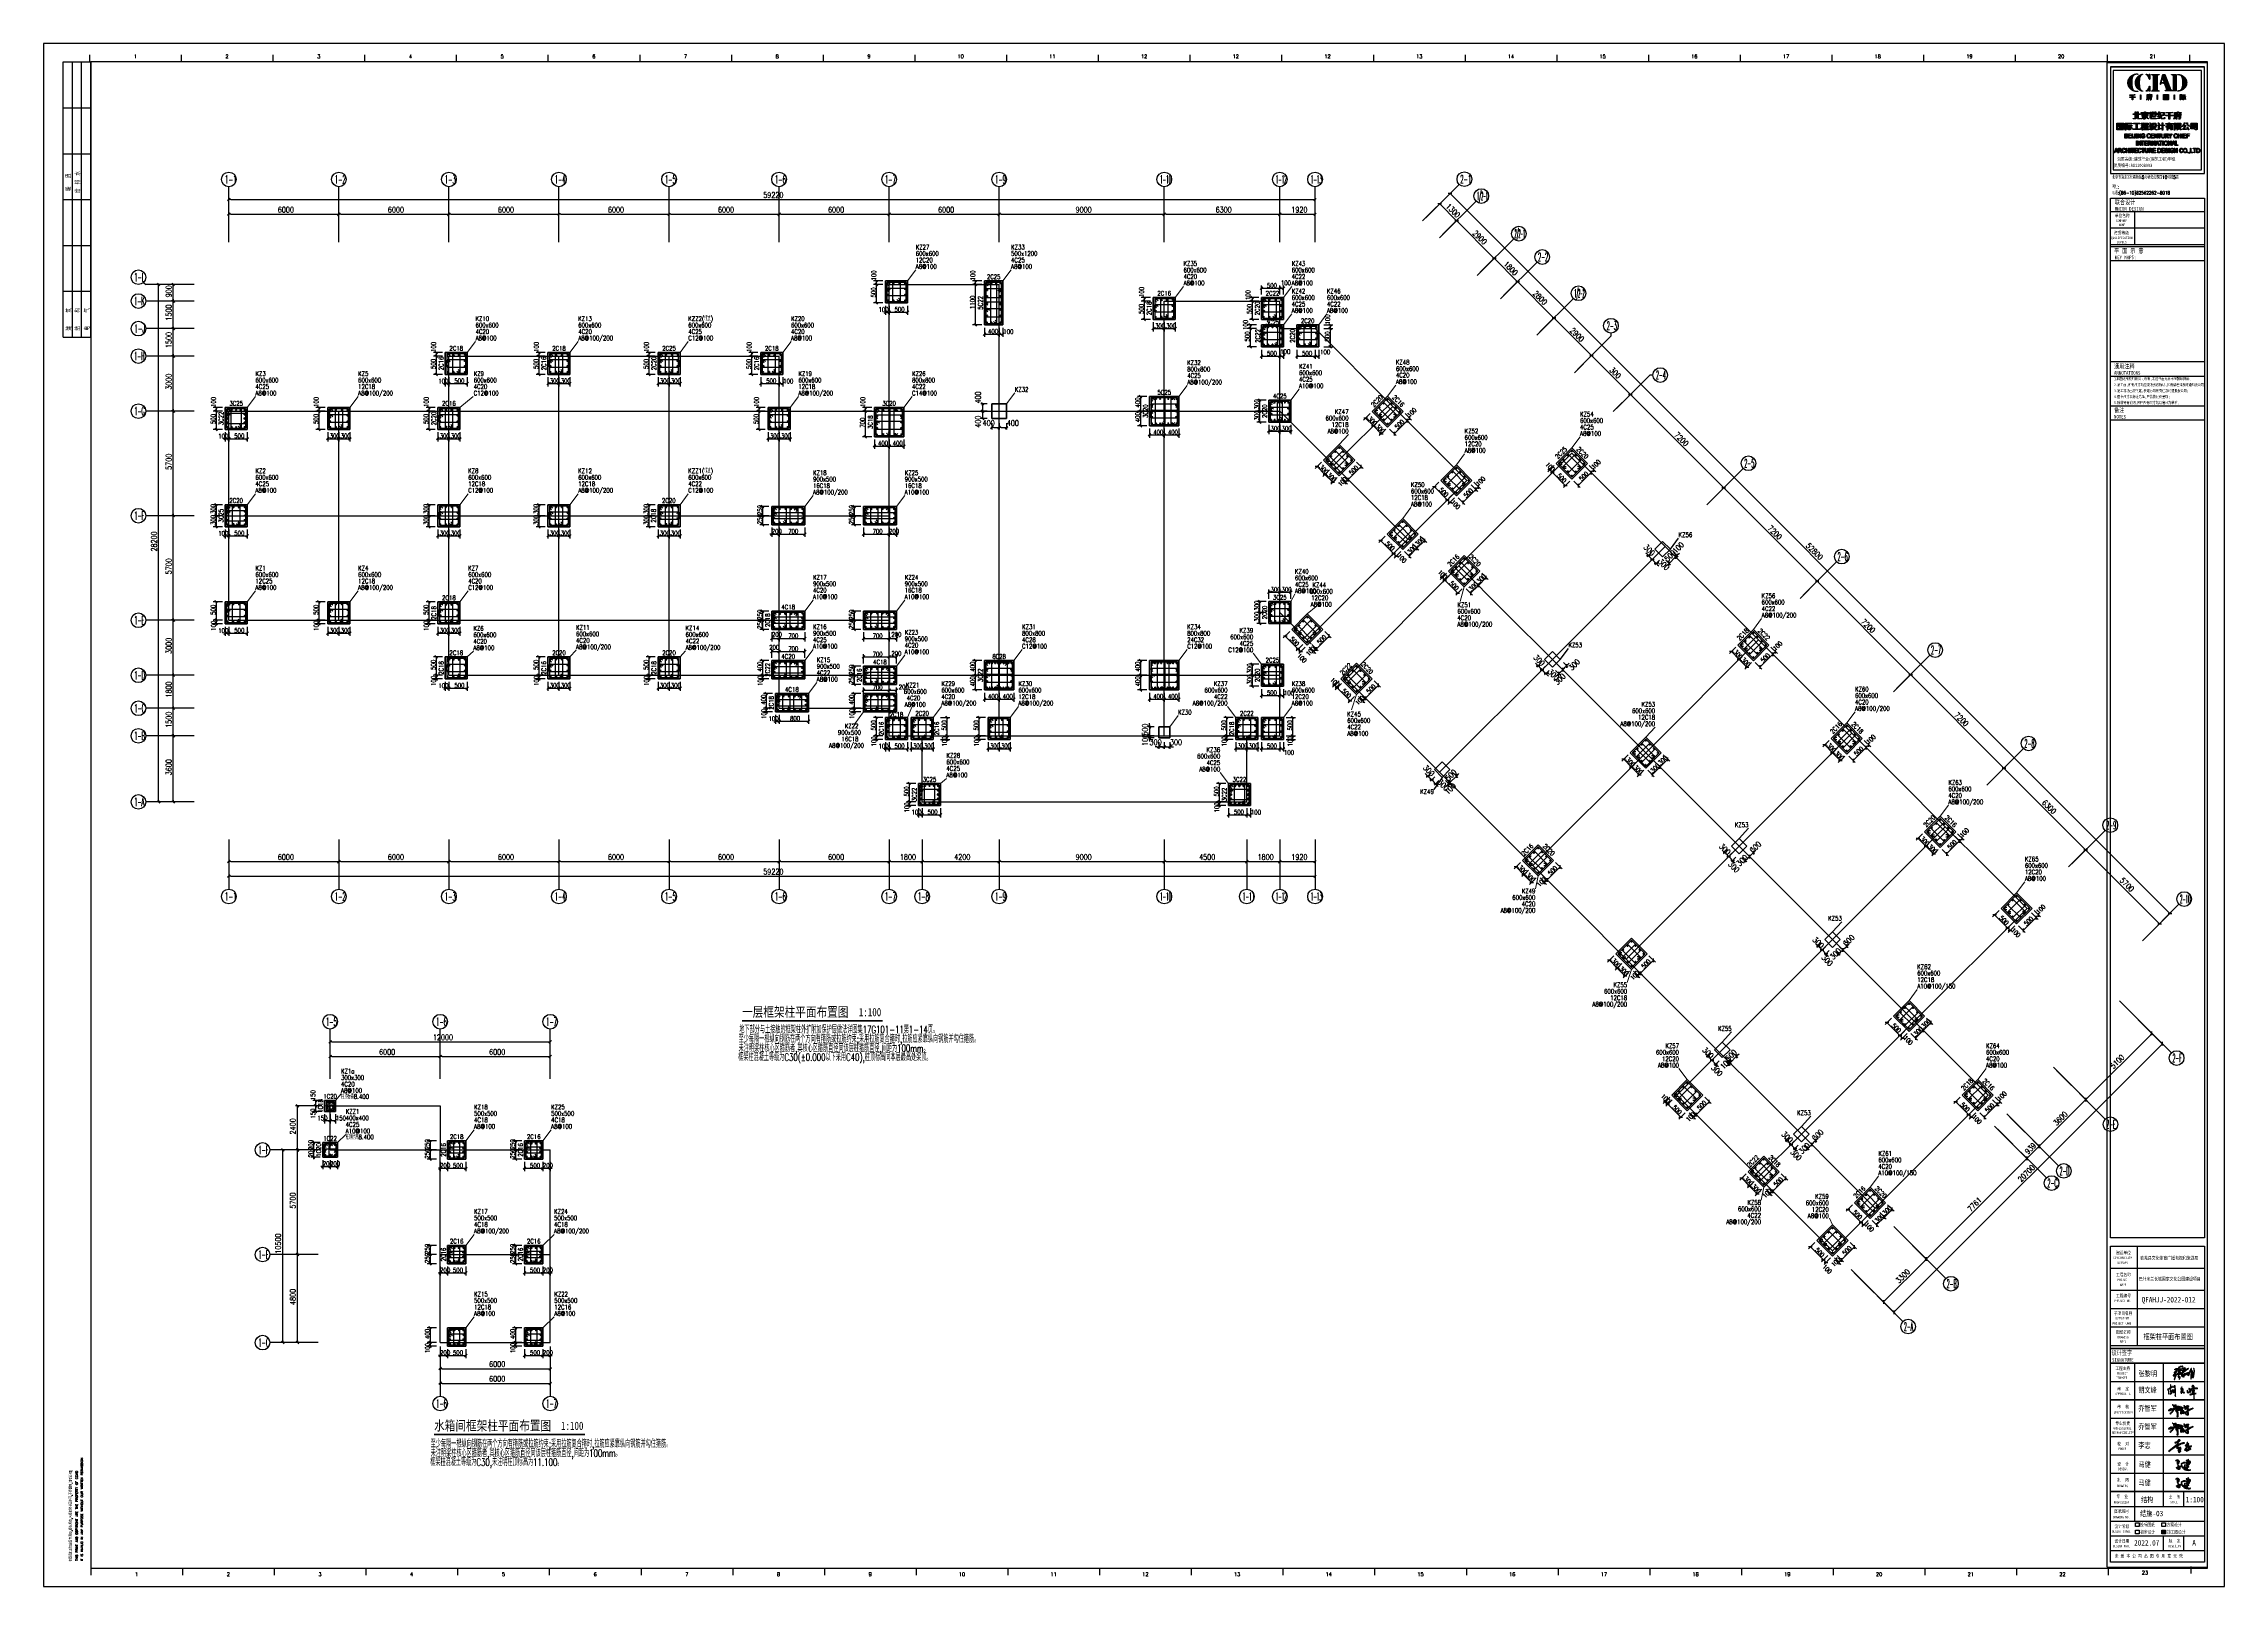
# Model space of a CAD drawing. Header units: inches. Extents: x 18712 to 314639, y 0 to 420500.
# Drawn here: x 18712 to 137612, y 168200 to 252300 of the extents above; entities that cross this region are included whole.
import ezdxf
from ezdxf.enums import TextEntityAlignment as Align
from ezdxf.lldxf.tags import DXFTag

# ---------------------------------------------------------------- set-up
doc = ezdxf.new("R2010")
doc.units = ezdxf.units.IN
doc.header["$LTSCALE"] = 1000
doc.header["$MEASUREMENT"] = 0
doc.layers.get('0').update_dxf_attribs({"true_color": 0xffffff})
for name, color, linetype, true_color in [('AXIS_TEXT', 7, 'Continuous', 0xffffff), ('DIM', 3, 'Continuous', 0x00ff00), ('DIM_SYMB', 3, 'Continuous', 0x00ff00), ('DOTE', 1, 'DOTE', 0xff0000), ('G-KL|柱标注', 3, 'Continuous', 0x00ff00), ('NUM', 7, 'Continuous', 0xffffff), ('PUB_TEXT', 7, 'Continuous', 0xffffff), ('TK', 7, 'Continuous', 0xffffff), ('TK-TEXT', 4, 'Continuous', 0x00ffff), ('ZG-图号', 2, 'Continuous', 0xffff00), ('ZG-图名', 1, 'Continuous', 0xff0000), ('ZG-图框层', 4, 'Continuous', 0x00ffff), ('图层 1', 7, 'Continuous', 0xffffff), ('柱原位标注', 7, 'Continuous', 0xffffff), ('柱名称编号', 2, 'Continuous', 0xffff00), ('柱尺寸标注', 3, 'Continuous', 0x00ff00), ('柱标注引线', 2, 'Continuous', 0xffff00), ('柱箍筋', 1, 'Continuous', 0xff0000), ('柱纵筋', 1, 'Continuous', 0xff0000), ('柱集中标注', 2, 'Continuous', 0xffff00), ('砼柱', 2, 'Continuous', 0xffff00), ('签名', 3, 'Continuous', 0x00ff00)]:
    doc.layers.add(name, color=color, linetype=linetype, true_color=true_color)
doc.styles.add('-宋体', font='simsun.ttc', dxfattribs={"height": 0.2, "bigfont": 'gbcbig.shx'})
doc.styles.add('_TCH_AXIS', font='txt.shx', dxfattribs={"height": 0.2, "bigfont": 'GBCBIG.shx'})
doc.styles.add('CCIAD-图框(会签栏)', font='txt.shx', dxfattribs={"height": 0.2, "bigfont": 'gbcbig.shx'})
doc.styles.add('CCIAD-图框(地址栏)', font='txt.shx', dxfattribs={"height": 0.2, "bigfont": 'gbcbig.shx'})
doc.styles.add('ISOCP', font='txt.shx', dxfattribs={"height": 0.2, "bigfont": 'gbcbig.shx'})
doc.styles.add('TSSD_Dimension', font='txt.shx', dxfattribs={"height": 0.2, "bigfont": 'gbcbig.shx'})
doc.styles.add('TSSD_Norm', font='txt.shx', dxfattribs={"height": 0.2, "bigfont": 'gbcbig.shx'})
doc.styles.add('TSSD_Rein', font='txt.shx', dxfattribs={"height": 0.2, "bigfont": 'gbcbig.shx'})
doc.styles.add('公司名等', font='simhei.ttf', dxfattribs={"height": 0.2, "bigfont": 'gbcbig.shx'})
tags = doc.linetypes.add('DASH', pattern=[0.35, 0.25, -0.1]).pattern_tags.tags
tags[6:7] = [DXFTag(74, 4), DXFTag(75, 0), DXFTag(340, '0'), DXFTag(46, 0.0), DXFTag(50, 0.0), DXFTag(44, 0.0), DXFTag(45, 0.0)]
tags[4:5] = [DXFTag(74, 4), DXFTag(75, 0), DXFTag(340, '0'), DXFTag(46, 0.0), DXFTag(50, 0.0), DXFTag(44, 0.0), DXFTag(45, 0.0)]
tags = doc.linetypes.add('DOTE', pattern=[2.42, 2, -0.2, 0.02, -0.2]).pattern_tags.tags
tags[10:11] = [DXFTag(74, 4), DXFTag(75, 0), DXFTag(340, '0'), DXFTag(46, 0.0), DXFTag(50, 0.0), DXFTag(44, 0.0), DXFTag(45, 0.0)]
tags[8:9] = [DXFTag(74, 4), DXFTag(75, 0), DXFTag(340, '0'), DXFTag(46, 0.0), DXFTag(50, 0.0), DXFTag(44, 0.0), DXFTag(45, 0.0)]
tags[6:7] = [DXFTag(74, 4), DXFTag(75, 0), DXFTag(340, '0'), DXFTag(46, 0.0), DXFTag(50, 0.0), DXFTag(44, 0.0), DXFTag(45, 0.0)]
tags[4:5] = [DXFTag(74, 4), DXFTag(75, 0), DXFTag(340, '0'), DXFTag(46, 0.0), DXFTag(50, 0.0), DXFTag(44, 0.0), DXFTag(45, 0.0)]
pattern_1 = [(45, (3020.8344, -76034.279), (-3.232892, 3.232892), [])]

# ---------------------------------------------------------------- blocks, each defined once
blk = doc.blocks.new('A$C6f5e09ec')
blk.add_hatch(color=256).paths.add_polyline_path([(2986, -80041), (2986, -80241), (3186, -80241), (3186, -80041)], flags=0)
at = {"layer": 'TK', "true_color": 0xff0000}
for points in [[(1351, -1124), (1352, -1076), (1352, -1061), (1352, -1053), (1354, -1037), (1354, -1026), (1354, -1021), (1355, -1010), (1355, -1001), (1355, -997), (1356, -988), (1356, -981), (1356, -978), (1358, -971), (1358, -964), (1358, -961), (1359, -955), (1359, -951), (1359, -949), (1359, -946), (1359, -944), (1360, -940), (1361, -932), (1361, -928), (1362, -919), (1363, -910), (1364, -905), (1366, -895), (1368, -888), (1369, -884), (1370, -876), (1372, -867), (1373, -863), (1375, -855), (1377, -850), (1378, -845), (1381, -837), (1382, -833), (1385, -825), (1388, -818), (1390, -814), (1393, -806), (1398, -795), (1401, -790), (1406, -779), (1409, -774), (1411, -772), (1414, -767), (1420, -757), (1424, -752), (1432, -744), (1434, -741), (1439, -735), (1442, -733), (1447, -727), (1457, -720), (1462, -716), (1471, -708), (1477, -706), (1482, -702), (1489, -698), (1493, -696), (1500, -693), (1516, -686), (1524, -684), (1541, -680), (1546, -679), (1549, -678), (1554, -677), (1561, -676), (1565, -676), (1572, -674), (1577, -674), (1579, -674), (1585, -674), (1585, -672), (1594, -672), (1598, -672), (1607, -672), (1607, -671), (1619, -671), (1625, -671), (1636, -672), (1644, -672), (1648, -672), (1656, -672), (1665, -675), (1669, -676), (1680, -676), (1680, -669), (1680, -666), (1680, -660), (1677, -656), (1669, -657), (1665, -656), (1657, -654), (1648, -654), (1644, -654), (1635, -653), (1624, -653), (1619, -653), (1609, -653), (1609, -654), (1600, -654), (1595, -654), (1586, -654), (1586, -655), (1583, -655), (1581, -655), (1577, -655), (1576, -655), (1573, -656), (1565, -657), (1562, -657), (1554, -658), (1546, -660), (1542, -660), (1535, -662), (1531, -664), (1528, -664), (1520, -666), (1515, -667), (1507, -669), (1502, -671), (1498, -672), (1485, -676), (1479, -678), (1466, -682), (1454, -687), (1449, -689), (1437, -694), (1432, -697), (1429, -698), (1424, -701), (1417, -703), (1414, -704), (1408, -709), (1403, -711), (1400, -713), (1395, -715), (1383, -722), (1377, -725), (1367, -733), (1364, -733), (1363, -735), (1359, -737), (1355, -740), (1338, -752), (1330, -758), (1315, -771), (1309, -776), (1306, -778), (1301, -783), (1287, -796), (1281, -803), (1267, -816), (1253, -833), (1246, -842), (1232, -859), (1230, -865), (1228, -867), (1224, -872), (1221, -876), (1218, -880), (1208, -896), (1203, -905), (1193, -922), (1189, -931), (1186, -936), (1181, -946), (1179, -953), (1177, -957), (1173, -964), (1171, -971), (1170, -975), (1167, -981), (1165, -988), (1164, -991), (1162, -997), (1157, -1014), (1155, -1022), (1150, -1038), (1151, -1044), (1150, -1047), (1148, -1053), (1148, -1060), (1147, -1063), (1145, -1070), (1146, -1074), (1146, -1077), (1144, -1082), (1144, -1087), (1144, -1090), (1142, -1095), (1142, -1104), (1142, -1109), (1141, -1119), (1141, -1132), (1141, -1139), (1141, -1153), (1142, -1153), (1142, -1162), (1142, -1167), (1142, -1177), (1144, -1177), (1144, -1182), (1144, -1185), (1144, -1190), (1146, -1198), (1147, -1202), (1147, -1210), (1148, -1216), (1149, -1219), (1150, -1226), (1153, -1243), (1155, -1251), (1160, -1268), (1166, -1288), (1170, -1298), (1178, -1317), (1180, -1320), (1181, -1325), (1187, -1336), (1190, -1342), (1196, -1354), (1205, -1368), (1209, -1376), (1218, -1391), (1221, -1395), (1224, -1399), (1235, -1415), (1241, -1423), (1254, -1438), (1258, -1443), (1260, -1446), (1265, -1451), (1278, -1465), (1285, -1472), (1298, -1485), (1317, -1500), (1326, -1508), (1345, -1523), (1349, -1524), (1352, -1527), (1357, -1529), (1360, -1533), (1373, -1540), (1380, -1544), (1393, -1552), (1406, -1559), (1412, -1562), (1425, -1568), (1433, -1571), (1437, -1572), (1443, -1577), (1447, -1576), (1450, -1579), (1457, -1581), (1460, -1583), (1467, -1585), (1474, -1587), (1477, -1588), (1483, -1591), (1491, -1593), (1494, -1594), (1502, -1596), (1508, -1597), (1511, -1598), (1517, -1600), (1525, -1601), (1529, -1602), (1536, -1604), (1542, -1605), (1545, -1605), (1552, -1606), (1560, -1607), (1565, -1608), (1573, -1610), (1579, -1610), (1582, -1610), (1587, -1611), (1614, -1611), (1627, -1611), (1653, -1611), (1653, -1610), (1659, -1610), (1662, -1610), (1668, -1610), (1673, -1608), (1680, -1606), (1680, -1599), (1680, -1595), (1680, -1589), (1678, -1587), (1676, -1587), (1675, -1588), (1669, -1589), (1666, -1589), (1660, -1591), (1655, -1590), (1653, -1591), (1648, -1593), (1625, -1593), (1613, -1593), (1590, -1591), (1584, -1591), (1581, -1591), (1576, -1591), (1555, -1587), (1545, -1586), (1525, -1581), (1516, -1578), (1511, -1577), (1502, -1573), (1498, -1572), (1495, -1571), (1487, -1567), (1482, -1564), (1474, -1560), (1471, -1558), (1469, -1556), (1466, -1556), (1465, -1554), (1458, -1549), (1455, -1547), (1449, -1542), (1443, -1536), (1440, -1533), (1435, -1528), (1428, -1519), (1425, -1514), (1417, -1505), (1418, -1503), (1415, -1501), (1412, -1496), (1411, -1493), (1407, -1488), (1403, -1481), (1402, -1477), (1398, -1470), (1396, -1463), (1395, -1460), (1391, -1454), (1391, -1450), (1389, -1447), (1386, -1438), (1384, -1433), (1381, -1424), (1380, -1419), (1378, -1414), (1376, -1406), (1375, -1402), (1373, -1393), (1369, -1374), (1367, -1364), (1364, -1344), (1363, -1337), (1362, -1333), (1361, -1326), (1360, -1321), (1360, -1315), (1359, -1305), (1358, -1299), (1357, -1289), (1357, -1286), (1357, -1285), (1356, -1282), (1356, -1279), (1356, -1277), (1356, -1273), (1355, -1273), (1355, -1266), (1355, -1262), (1355, -1255), (1354, -1255), (1354, -1246), (1354, -1241), (1354, -1232), (1352, -1232), (1352, -1217), (1352, -1210), (1352, -1195), (1351, -1195), (1351, -1148)], [(1759, -1147), (1759, -1126), (1760, -1086), (1760, -1068), (1760, -1059), (1762, -1042), (1762, -1031), (1762, -1025), (1763, -1014), (1763, -1005), (1763, -1001), (1764, -992), (1764, -984), (1764, -981), (1766, -973), (1766, -967), (1766, -964), (1767, -958), (1767, -952), (1767, -949), (1767, -943), (1771, -916), (1773, -903), (1778, -876), (1780, -867), (1781, -863), (1783, -855), (1785, -850), (1786, -845), (1789, -836), (1791, -831), (1794, -822), (1798, -813), (1800, -808), (1803, -799), (1806, -793), (1808, -790), (1811, -783), (1816, -776), (1818, -772), (1823, -765), (1829, -757), (1832, -753), (1838, -745), (1846, -736), (1851, -732), (1859, -723), (1867, -718), (1870, -715), (1877, -709), (1879, -710), (1881, -707), (1886, -704), (1891, -701), (1897, -698), (1901, -696), (1907, -693), (1912, -691), (1916, -689), (1922, -687), (1926, -686), (1932, -684), (1938, -683), (1943, -680), (1943, -673), (1943, -670), (1943, -663), (1941, -661), (1939, -662), (1930, -665), (1926, -666), (1917, -668), (1910, -670), (1906, -671), (1899, -673), (1893, -675), (1889, -676), (1883, -678), (1874, -682), (1869, -684), (1859, -688), (1848, -692), (1843, -695), (1832, -699), (1825, -703), (1822, -704), (1816, -707), (1814, -709), (1809, -711), (1807, -713), (1801, -715), (1793, -720), (1788, -723), (1780, -729), (1777, -729), (1776, -731), (1772, -733), (1768, -736), (1764, -739), (1760, -742), (1742, -754), (1734, -761), (1717, -775), (1716, -778), (1713, -779), (1706, -785), (1703, -788), (1697, -794), (1691, -798), (1689, -800), (1686, -806), (1680, -811), (1677, -814), (1671, -820), (1658, -836), (1652, -844), (1639, -860), (1636, -866), (1634, -869), (1630, -873), (1620, -890), (1614, -899), (1604, -917), (1598, -929), (1594, -936), (1588, -948), (1583, -960), (1581, -966), (1576, -977), (1574, -985), (1572, -989), (1570, -997), (1568, -1007), (1566, -1012), (1562, -1021), (1561, -1031), (1560, -1036), (1558, -1046), (1557, -1052), (1556, -1055), (1555, -1062), (1554, -1070), (1554, -1075), (1552, -1083), (1552, -1089), (1552, -1092), (1550, -1097), (1550, -1110), (1550, -1116), (1549, -1128), (1549, -1134), (1549, -1137), (1549, -1142), (1550, -1142), (1550, -1154), (1550, -1160), (1550, -1171), (1552, -1171), (1552, -1178), (1552, -1181), (1552, -1187), (1555, -1201), (1556, -1209), (1558, -1223), (1559, -1228), (1559, -1231), (1560, -1236), (1565, -1257), (1568, -1267), (1575, -1288), (1578, -1296), (1580, -1299), (1583, -1307), (1585, -1314), (1587, -1317), (1589, -1323), (1596, -1336), (1599, -1342), (1605, -1355), (1612, -1367), (1616, -1373), (1624, -1385), (1626, -1390), (1629, -1393), (1631, -1397), (1634, -1401), (1645, -1418), (1652, -1426), (1665, -1441), (1668, -1443), (1669, -1446), (1674, -1451), (1677, -1454), (1682, -1459), (1683, -1462), (1689, -1467), (1691, -1470), (1697, -1476), (1700, -1477), (1704, -1482), (1707, -1484), (1712, -1489), (1728, -1502), (1737, -1509), (1754, -1523), (1756, -1522), (1758, -1525), (1762, -1527), (1766, -1530), (1770, -1532), (1774, -1535), (1785, -1542), (1791, -1545), (1803, -1552), (1814, -1558), (1820, -1561), (1832, -1567), (1847, -1573), (1855, -1576), (1870, -1583), (1879, -1586), (1884, -1587), (1894, -1591), (1908, -1594), (1915, -1596), (1929, -1600), (1933, -1601), (1935, -1601), (1943, -1602), (1943, -1595), (1943, -1591), (1943, -1583), (1928, -1579), (1920, -1577), (1906, -1571), (1904, -1570), (1902, -1569), (1894, -1566), (1891, -1564), (1883, -1560), (1880, -1558), (1878, -1556), (1875, -1556), (1874, -1554), (1869, -1550), (1866, -1548), (1861, -1544), (1853, -1536), (1848, -1532), (1840, -1524), (1834, -1515), (1831, -1511), (1824, -1503), (1822, -1497), (1820, -1494), (1816, -1490), (1812, -1480), (1809, -1475), (1805, -1466), (1803, -1460), (1802, -1458), (1799, -1453), (1798, -1449), (1797, -1446), (1794, -1438), (1793, -1434), (1790, -1426), (1786, -1413), (1784, -1406), (1781, -1392), (1780, -1387), (1779, -1384), (1778, -1379), (1773, -1357), (1772, -1346), (1769, -1323), (1768, -1314), (1767, -1309), (1766, -1299), (1766, -1297), (1766, -1296), (1766, -1294), (1766, -1291), (1766, -1289), (1766, -1286), (1764, -1286), (1764, -1280), (1764, -1277), (1764, -1270), (1763, -1270), (1763, -1263), (1763, -1259), (1763, -1251), (1762, -1251), (1762, -1241), (1762, -1236), (1762, -1227), (1760, -1227), (1760, -1211), (1760, -1203), (1760, -1187), (1759, -1187)], [(2328, -676), (2327, -676), (2325, -673), (2322, -672), (2319, -672), (2314, -673), (2310, -673), (2306, -675), (2304, -683), (2302, -687), (2298, -693), (2295, -693), (2294, -695), (2290, -697), (2286, -699), (2282, -697), (2278, -700), (2269, -700), (2265, -700), (2257, -700), (2228, -693), (2213, -689), (2184, -680), (2175, -677), (2170, -676), (2160, -673), (2154, -671), (2151, -671), (2145, -669), (2140, -667), (2137, -670), (2137, -677), (2137, -681), (2137, -689), (2147, -696), (2152, -699), (2162, -705), (2164, -705), (2166, -707), (2170, -709), (2174, -713), (2182, -718), (2186, -721), (2193, -727), (2204, -737), (2209, -743), (2219, -753), (2228, -764), (2232, -770), (2241, -781), (2247, -792), (2251, -798), (2257, -808), (2264, -822), (2268, -829), (2275, -843), (2277, -849), (2278, -853), (2282, -859), (2281, -862), (2284, -865), (2286, -872), (2289, -878), (2293, -889), (2295, -895), (2300, -906), (2302, -912), (2303, -916), (2305, -922), (2307, -928), (2309, -931), (2311, -936), (2317, -936), (2320, -936), (2327, -936), (2326, -935), (2327, -934), (2328, -934), (2328, -831), (2328, -779)], [(2838, -1570), (2836, -1569), (2834, -1568), (2831, -1568), (2823, -1568), (2819, -1568), (2810, -1568), (2799, -1565), (2793, -1563), (2782, -1560), (2777, -1558), (2775, -1556), (2769, -1554), (2762, -1548), (2758, -1545), (2752, -1539), (2749, -1534), (2747, -1532), (2743, -1528), (2741, -1523), (2740, -1520), (2737, -1515), (2736, -1510), (2734, -1505), (2733, -1495), (2732, -1489), (2730, -1479), (2730, -1205), (2730, -1068), (2730, -794), (2732, -789), (2732, -783), (2733, -778), (2733, -775), (2734, -770), (2737, -757), (2740, -751), (2745, -740), (2750, -732), (2752, -729), (2758, -723), (2767, -716), (2772, -713), (2783, -709), (2789, -708), (2794, -705), (2800, -706), (2803, -705), (2809, -703), (2816, -703), (2819, -703), (2826, -703), (2831, -701), (2833, -701), (2838, -700), (2838, -694), (2838, -691), (2838, -686), (2835, -685), (2833, -684), (2830, -683), (2669, -683), (2588, -683), (2427, -683), (2427, -683), (2426, -684), (2425, -684), (2423, -689), (2423, -692), (2424, -697), (2424, -698), (2424, -699), (2425, -700), (2429, -699), (2431, -700), (2435, -701), (2441, -701), (2444, -701), (2450, -701), (2460, -704), (2466, -706), (2476, -709), (2482, -712), (2486, -713), (2492, -717), (2499, -722), (2503, -725), (2509, -731), (2511, -736), (2516, -740), (2521, -751), (2524, -757), (2528, -769), (2529, -777), (2529, -781), (2532, -789), (2532, -794), (2532, -796), (2532, -802), (2532, -802), (2532, -802), (2533, -802), (2533, -1068), (2533, -1202), (2532, -1468), (2532, -1474), (2532, -1476), (2532, -1482), (2528, -1497), (2526, -1504), (2522, -1519), (2519, -1525), (2517, -1528), (2514, -1534), (2510, -1540), (2508, -1543), (2503, -1548), (2494, -1554), (2489, -1557), (2478, -1561), (2470, -1563), (2466, -1564), (2459, -1566), (2454, -1567), (2450, -1568), (2441, -1568), (2436, -1568), (2427, -1568), (2426, -1568), (2425, -1569), (2425, -1569), (2423, -1574), (2423, -1578), (2424, -1583), (2425, -1584), (2425, -1585), (2425, -1586), (2589, -1586), (2672, -1586), (2838, -1586), (2838, -1579), (2838, -1576)], [(4338, -1201), (4339, -1196), (4342, -1185), (4342, -1179), (4342, -1177), (4343, -1171), (4343, -1161), (4343, -1156), (4344, -1146), (4344, -1138), (4344, -1134), (4344, -1125), (4343, -1125), (4343, -1115), (4343, -1109), (4343, -1099), (4342, -1099), (4342, -1093), (4342, -1090), (4342, -1084), (4340, -1080), (4339, -1078), (4340, -1074), (4338, -1064), (4337, -1059), (4336, -1050), (4335, -1047), (4334, -1043), (4332, -1035), (4331, -1031), (4329, -1022), (4327, -1018), (4326, -1013), (4324, -1005), (4322, -1001), (4320, -993), (4315, -982), (4313, -976), (4308, -964), (4304, -957), (4302, -953), (4299, -946), (4297, -944), (4295, -939), (4293, -936), (4291, -931), (4286, -922), (4283, -918), (4277, -910), (4277, -907), (4275, -906), (4273, -902), (4270, -898), (4260, -883), (4254, -875), (4242, -861), (4238, -856), (4236, -854), (4233, -849), (4228, -845), (4225, -842), (4221, -837), (4219, -835), (4213, -828), (4210, -825), (4203, -818), (4200, -817), (4196, -812), (4193, -810), (4188, -805), (4171, -792), (4163, -785), (4145, -771), (4141, -770), (4138, -767), (4134, -765), (4130, -761), (4118, -754), (4112, -750), (4100, -743), (4084, -735), (4076, -731), (4060, -723), (4045, -717), (4037, -714), (4021, -707), (4013, -705), (4009, -703), (4001, -701), (3985, -696), (3977, -694), (3961, -690), (3953, -689), (3949, -688), (3941, -686), (3938, -685), (3934, -685), (3926, -684), (3922, -683), (3915, -682), (3913, -682), (3910, -682), (3907, -682), (3905, -682), (3902, -680), (3894, -680), (3890, -680), (3882, -679), (3867, -679), (3859, -679), (3844, -679), (3842, -682), (3843, -686), (3844, -691), (3846, -696), (3847, -696), (3849, -696), (3849, -697), (3870, -697), (3880, -697), (3901, -699), (3904, -699), (3906, -699), (3909, -699), (3930, -701), (3941, -703), (3961, -709), (3969, -711), (3973, -713), (3981, -715), (3984, -717), (3988, -718), (3996, -722), (4000, -724), (4009, -728), (4012, -730), (4014, -733), (4017, -733), (4018, -735), (4026, -740), (4029, -743), (4037, -748), (4046, -758), (4051, -763), (4061, -773), (4065, -780), (4068, -783), (4074, -789), (4073, -791), (4076, -792), (4085, -807), (4089, -815), (4096, -831), (4099, -838), (4100, -842), (4103, -849), (4105, -856), (4106, -859), (4109, -865), (4110, -870), (4111, -874), (4113, -883), (4114, -887), (4116, -895), (4118, -901), (4119, -907), (4121, -917), (4121, -922), (4123, -931), (4124, -939), (4124, -943), (4126, -951), (4126, -956), (4126, -959), (4126, -964), (4128, -964), (4128, -970), (4128, -974), (4128, -980), (4129, -980), (4129, -987), (4129, -990), (4129, -997), (4130, -997), (4130, -1005), (4130, -1009), (4130, -1017), (4132, -1017), (4132, -1027), (4132, -1032), (4132, -1042), (4133, -1042), (4133, -1056), (4133, -1063), (4133, -1078), (4134, -1078), (4134, -1124), (4134, -1147), (4133, -1194), (4133, -1207), (4133, -1214), (4132, -1227), (4132, -1235), (4132, -1240), (4130, -1248), (4130, -1255), (4130, -1258), (4129, -1265), (4129, -1271), (4129, -1274), (4128, -1280), (4128, -1283), (4128, -1284), (4128, -1288), (4126, -1298), (4126, -1303), (4124, -1314), (4123, -1321), (4123, -1325), (4122, -1332), (4120, -1346), (4118, -1353), (4115, -1367), (4114, -1370), (4114, -1373), (4112, -1380), (4111, -1383), (4110, -1389), (4108, -1394), (4107, -1399), (4103, -1410), (4102, -1415), (4098, -1426), (4095, -1433), (4093, -1439), (4087, -1451), (4084, -1457), (4078, -1468), (4071, -1481), (4066, -1487), (4056, -1498), (4055, -1500), (4054, -1501), (4049, -1507), (4046, -1510), (4041, -1515), (4033, -1520), (4030, -1523), (4023, -1529), (4021, -1529), (4019, -1531), (4008, -1538), (4002, -1542), (3989, -1547), (3981, -1550), (3977, -1551), (3969, -1554), (3963, -1555), (3960, -1556), (3955, -1558), (3949, -1558), (3943, -1560), (3936, -1561), (3933, -1562), (3927, -1563), (3918, -1563), (3914, -1564), (3906, -1566), (3898, -1566), (3895, -1566), (3887, -1566), (3887, -1568), (3870, -1568), (3862, -1568), (3845, -1568), (3843, -1565), (3841, -1565), (3839, -1567), (3838, -1569), (3836, -1570), (3835, -1576), (3835, -1582), (3838, -1585), (3860, -1585), (3872, -1585), (3894, -1585), (3894, -1583), (3901, -1583), (3904, -1583), (3911, -1583), (3926, -1581), (3934, -1580), (3949, -1577), (3957, -1576), (3961, -1575), (3969, -1573), (3978, -1572), (3982, -1571), (3990, -1568), (3996, -1567), (3999, -1566), (4005, -1564), (4016, -1561), (4022, -1559), (4033, -1555), (4047, -1549), (4054, -1546), (4068, -1540), (4083, -1533), (4090, -1529), (4105, -1522), (4117, -1515), (4122, -1512), (4133, -1505), (4137, -1503), (4141, -1500), (4145, -1497), (4149, -1494), (4166, -1483), (4175, -1476), (4190, -1462), (4193, -1459), (4196, -1457), (4209, -1444), (4216, -1438), (4229, -1425), (4241, -1410), (4247, -1402), (4260, -1387), (4262, -1382), (4264, -1379), (4268, -1375), (4270, -1370), (4274, -1367), (4281, -1355), (4285, -1349), (4292, -1336), (4299, -1323), (4302, -1316), (4309, -1302), (4311, -1295), (4313, -1292), (4316, -1286), (4316, -1283), (4318, -1280), (4322, -1270), (4323, -1265), (4326, -1256), (4330, -1244), (4331, -1238), (4334, -1226), (4335, -1220), (4336, -1218), (4337, -1212)], [(2335, -1483), (2335, -1429), (2335, -1319), (2330, -1317), (2327, -1317), (2321, -1319), (2317, -1319), (2314, -1321), (2314, -1323), (2313, -1325), (2311, -1331), (2311, -1334), (2309, -1340), (2307, -1345), (2306, -1350), (2303, -1361), (2301, -1366), (2297, -1377), (2292, -1389), (2290, -1395), (2285, -1406), (2279, -1418), (2276, -1424), (2271, -1435), (2266, -1444), (2263, -1448), (2257, -1457), (2255, -1461), (2252, -1465), (2250, -1469), (2247, -1472), (2237, -1485), (2232, -1492), (2222, -1504), (2214, -1512), (2210, -1516), (2201, -1525), (2189, -1534), (2183, -1539), (2171, -1549), (2168, -1549), (2167, -1551), (2156, -1558), (2150, -1561), (2138, -1568), (2139, -1569), (2138, -1570), (2137, -1570), (2137, -1580), (2137, -1585), (2137, -1596), (2142, -1597), (2146, -1596), (2161, -1592), (2168, -1590), (2183, -1587), (2196, -1583), (2203, -1581), (2216, -1577), (2221, -1577), (2225, -1575), (2229, -1574), (2231, -1573), (2234, -1572), (2241, -1571), (2244, -1570), (2250, -1568), (2254, -1568), (2258, -1566), (2269, -1566), (2275, -1566), (2286, -1566), (2291, -1568), (2294, -1569), (2298, -1571), (2304, -1575), (2306, -1578), (2310, -1583), (2312, -1589), (2316, -1593), (2323, -1593), (2327, -1593), (2335, -1593)]]:
    blk.add_hatch(color=1, dxfattribs=at).paths.add_polyline_path(points, flags=0)
h = blk.add_hatch(color=1, dxfattribs=at)
h.paths.add_polyline_path([(2907, -1218), (2911, -1221), (2913, -1220), (2915, -1213), (2916, -1210), (2919, -1204), (2921, -1198), (2922, -1195), (2924, -1189), (2925, -1188), (2926, -1186), (2928, -1178), (2929, -1174), (2932, -1166), (2933, -1163), (2934, -1161), (2935, -1158), (2936, -1159), (2938, -1158), (2938, -1157), (2972, -1157), (2990, -1157), (3024, -1158), (3032, -1158), (3037, -1158), (3045, -1160), (3051, -1160), (3054, -1160), (3060, -1160), (3078, -1163), (3087, -1165), (3104, -1168), (3109, -1169), (3112, -1170), (3116, -1172), (3125, -1175), (3130, -1177), (3137, -1183), (3142, -1188), (3144, -1191), (3145, -1197), (3152, -1216), (3156, -1226), (3164, -1244), (3165, -1251), (3166, -1255), (3170, -1261), (3174, -1275), (3177, -1282), (3184, -1296), (3185, -1303), (3186, -1306), (3190, -1313), (3193, -1323), (3195, -1327), (3199, -1336), (3201, -1344), (3202, -1347), (3205, -1354), (3209, -1363), (3211, -1368), (3215, -1377), (3215, -1381), (3217, -1384), (3220, -1394), (3222, -1399), (3227, -1408), (3227, -1411), (3229, -1414), (3233, -1424), (3234, -1429), (3238, -1438), (3243, -1453), (3245, -1461), (3249, -1476), (3250, -1482), (3251, -1484), (3252, -1490), (3251, -1494), (3254, -1498), (3254, -1506), (3254, -1511), (3254, -1519), (3252, -1527), (3250, -1530), (3246, -1536), (3242, -1542), (3239, -1544), (3234, -1548), (3226, -1553), (3221, -1555), (3211, -1558), (3204, -1559), (3201, -1560), (3194, -1562), (3189, -1561), (3185, -1564), (3180, -1564), (3177, -1564), (3172, -1564), (3172, -1565), (3170, -1565), (3169, -1565), (3169, -1572), (3169, -1575), (3169, -1582), (3412, -1582), (3534, -1582), (3778, -1582), (3778, -1221), (3778, -1042), (3778, -682), (3776, -681), (3776, -680), (3774, -679), (3673, -679), (3622, -679), (3520, -679), (3518, -680), (3518, -681), (3516, -682), (3516, -687), (3516, -690), (3516, -695), (3521, -696), (3524, -696), (3528, -697), (3534, -697), (3537, -697), (3543, -697), (3553, -700), (3559, -702), (3569, -705), (3576, -708), (3579, -709), (3585, -713), (3593, -718), (3596, -721), (3602, -728), (3604, -732), (3607, -734), (3613, -745), (3615, -750), (3619, -761), (3620, -768), (3621, -772), (3623, -779), (3624, -784), (3625, -789), (3625, -1062), (3625, -1199), (3625, -1472), (3623, -1479), (3622, -1483), (3621, -1490), (3620, -1496), (3619, -1499), (3617, -1505), (3616, -1510), (3615, -1512), (3613, -1516), (3611, -1521), (3609, -1524), (3607, -1529), (3602, -1536), (3600, -1539), (3594, -1545), (3583, -1552), (3578, -1555), (3566, -1558), (3559, -1559), (3556, -1558), (3550, -1556), (3544, -1554), (3541, -1552), (3535, -1550), (3533, -1549), (3531, -1548), (3526, -1546), (3523, -1544), (3518, -1542), (3513, -1539), (3511, -1537), (3506, -1534), (3497, -1528), (3493, -1524), (3486, -1517), (3482, -1510), (3480, -1507), (3474, -1501), (3465, -1484), (3460, -1475), (3452, -1458), (3448, -1444), (3445, -1438), (3438, -1425), (3439, -1421), (3436, -1418), (3432, -1404), (3429, -1397), (3423, -1384), (3421, -1377), (3420, -1373), (3417, -1367), (3412, -1353), (3409, -1346), (3403, -1332), (3403, -1329), (3401, -1326), (3396, -1312), (3393, -1305), (3387, -1292), (3386, -1284), (3384, -1281), (3381, -1274), (3376, -1260), (3374, -1253), (3367, -1240), (3368, -1236), (3365, -1233), (3360, -1219), (3358, -1213), (3351, -1199), (3350, -1192), (3349, -1188), (3345, -1182), (3341, -1168), (3338, -1161), (3332, -1148), (3332, -1144), (3330, -1141), (3325, -1127), (3322, -1120), (3316, -1107), (3314, -1100), (3313, -1096), (3310, -1090), (3305, -1076), (3302, -1069), (3296, -1055), (3294, -1048), (3293, -1045), (3290, -1038), (3287, -1028), (3285, -1023), (3280, -1014), (3279, -1007), (3277, -1004), (3274, -997), (3269, -983), (3267, -976), (3260, -963), (3259, -956), (3258, -952), (3254, -946), (3251, -936), (3249, -931), (3244, -922), (3243, -915), (3242, -911), (3238, -905), (3234, -891), (3231, -884), (3225, -870), (3223, -863), (3222, -860), (3219, -853), (3216, -843), (3214, -839), (3209, -829), (3207, -822), (3206, -819), (3203, -812), (3198, -798), (3195, -791), (3189, -778), (3188, -771), (3186, -767), (3183, -761), (3180, -751), (3178, -746), (3173, -737), (3172, -730), (3170, -726), (3167, -720), (3164, -710), (3162, -705), (3158, -696), (3157, -692), (3155, -688), (3109, -688), (3086, -688), (3041, -688), (3039, -691), (3039, -693), (3037, -702), (3036, -706), (3034, -715), (3033, -716), (3033, -717), (3032, -719), (3025, -748), (3021, -763), (3014, -792), (3013, -794), (3013, -795), (3013, -796), (3005, -826), (3002, -841), (2994, -870), (2993, -873), (2993, -874), (2985, -904), (2982, -919), (2974, -948), (2974, -950), (2974, -951), (2973, -952), (2966, -982), (2962, -997), (2955, -1026), (2954, -1028), (2954, -1029), (2953, -1030), (2945, -1062), (2941, -1078), (2933, -1109), (2933, -1111), (2933, -1112), (2932, -1113), (2925, -1143), (2921, -1158), (2914, -1187), (2913, -1189), (2913, -1190), (2912, -1191), (2910, -1201), (2909, -1205), (2906, -1215)], flags=0)
h.paths.add_polyline_path([(2976, -1130), (2996, -1130), (2996, -1130), (2996, -1130), (2996, -1129), (3034, -1129), (3053, -1129), (3091, -1129), (3091, -1129), (3091, -1128), (3091, -1128), (3102, -1128), (3107, -1128), (3118, -1128), (3114, -1115), (3112, -1109), (3106, -1096), (3102, -1082), (3099, -1075), (3093, -1062), (3091, -1055), (3090, -1051), (3087, -1045), (3082, -1031), (3079, -1024), (3073, -1010), (3071, -1003), (3070, -1000), (3067, -993), (3062, -979), (3059, -972), (3053, -959), (3053, -955), (3051, -952), (3046, -938), (3043, -931), (3037, -918), (3036, -911), (3034, -907), (3031, -901), (3031, -898), (3028, -897), (3025, -904), (3024, -907), (3022, -914), (3021, -915), (3021, -917), (3018, -925), (3017, -928), (3014, -936), (3013, -938), (3013, -939), (3011, -945), (3009, -949), (3007, -955), (3007, -956), (3006, -958), (3003, -965), (3002, -969), (2999, -977), (2999, -978), (2998, -980), (2996, -986), (2995, -989), (2993, -996), (2992, -997), (2992, -998), (2989, -1006), (2988, -1010), (2985, -1018), (2984, -1020), (2984, -1021), (2982, -1027), (2980, -1030), (2978, -1037), (2978, -1038), (2977, -1039), (2974, -1047), (2973, -1051), (2970, -1059), (2970, -1060), (2969, -1062), (2966, -1070), (2965, -1074), (2962, -1082), (2962, -1083), (2961, -1084), (2959, -1091), (2958, -1094), (2956, -1100), (2955, -1102), (2955, -1103), (2952, -1111), (2951, -1115), (2948, -1123), (2946, -1126), (2946, -1130), (2966, -1130)], flags=0)
at = {"layer": 'TK', "true_color": 0xffffff}
for points in [[(1366, -1899), (1238, -1899), (1238, -1930), (1366, -1930), (1366, -2070), (1409, -2070), (1409, -1930), (1536, -1930), (1536, -1899), (1409, -1899), (1409, -1819), (1418, -1819), (1430, -1819), (1458, -1816), (1489, -1812), (1518, -1805), (1518, -1774), (1499, -1779), (1470, -1783), (1442, -1786), (1411, -1786), (1253, -1786), (1253, -1819), (1366, -1819)], [(1822, -1794), (1822, -2053), (1839, -2053), (1839, -1794)], [(2457, -1789), (2346, -1789), (2346, -1765), (2299, -1765), (2299, -1789), (2178, -1789), (2178, -1916), (2178, -1928), (2176, -1964), (2171, -1995), (2164, -2018), (2152, -2037), (2152, -2068), (2162, -2063), (2181, -2047), (2195, -2025), (2207, -2002), (2214, -1976), (2218, -1945), (2218, -1912), (2218, -1819), (2457, -1819)], [(2285, -1888), (2287, -1886), (2296, -1862), (2306, -1829), (2266, -1829), (2263, -1845), (2251, -1871), (2237, -1895), (2218, -1916), (2218, -1942), (2235, -1935), (2244, -1926), (2244, -2068), (2285, -2068)], [(2457, -1874), (2424, -1874), (2424, -1831), (2384, -1831), (2384, -1874), (2292, -1874), (2292, -1902), (2384, -1902), (2384, -2021), (2370, -2032), (2346, -2032), (2346, -2063), (2382, -2063), (2398, -2063), (2417, -2051), (2424, -2025), (2424, -1902), (2457, -1902)], [(2349, -1947), (2337, -1921), (2303, -1921), (2308, -1935), (2318, -1964), (2322, -1992), (2360, -1992), (2358, -1976)], [(2751, -1794), (2734, -1794), (2734, -2053), (2751, -2053)], [(3231, -1923), (3295, -1923), (3295, -1895), (3231, -1895), (3231, -1857), (3302, -1857), (3302, -1828), (3127, -1828), (3127, -1857), (3191, -1857), (3191, -1895), (3131, -1895), (3131, -1923), (3191, -1923), (3191, -1977), (3122, -1977), (3122, -2006), (3304, -2006), (3304, -1977), (3231, -1977)], [(3273, -1925), (3243, -1925), (3250, -1947), (3257, -1973), (3290, -1973), (3285, -1954)], [(3684, -1794), (3667, -1794), (3667, -2053), (3684, -2053)], [(4022, -1808), (4048, -1808), (4048, -1836), (4041, -1864), (4029, -1890), (4034, -1898), (4050, -1924), (4053, -1950), (4053, -1954), (4046, -1980), (4024, -1988), (4024, -2021), (4053, -2016), (4072, -2004), (4083, -1985), (4088, -1957), (4086, -1938), (4079, -1912), (4062, -1888), (4065, -1888), (4076, -1862), (4083, -1836), (4086, -1803), (4086, -1777), (3984, -1777), (3984, -2070), (4022, -2070)], [(4143, -1945), (4145, -1914), (4109, -1914), (4107, -1940), (4100, -1969), (4091, -1995), (4076, -2016), (4076, -2042), (4088, -2035), (4107, -2018), (4124, -1997), (4135, -1973)], [(4202, -1888), (4282, -1888), (4282, -1857), (4083, -1857), (4083, -1888), (4161, -1888), (4161, -2025), (4150, -2037), (4128, -2037), (4128, -2066), (4157, -2066), (4178, -2063), (4197, -2049), (4202, -2025)], [(4266, -1786), (4100, -1786), (4100, -1815), (4266, -1815)], [(4256, -1947), (4254, -1914), (4218, -1914), (4218, -1926), (4223, -1957), (4230, -1983), (4244, -2006), (4261, -2028), (4282, -2042), (4282, -2016), (4273, -2002), (4263, -1976)], [(830, -3484), (746, -3484), (746, -3426), (843, -3426), (843, -3400), (616, -3400), (616, -3426), (700, -3426), (700, -3484), (623, -3484), (623, -3517), (700, -3517), (700, -3601), (610, -3601), (610, -3626), (849, -3626), (849, -3601), (746, -3601), (746, -3517), (830, -3517)], [(804, -3529), (772, -3529), (778, -3542), (791, -3588), (823, -3588), (823, -3568)], [(1024, -3361), (1076, -3361), (1069, -3400), (1063, -3439), (1043, -3478), (1050, -3478), (1076, -3517), (1082, -3555), (1082, -3562), (1069, -3601), (1037, -3614), (1037, -3646), (1056, -3646), (1089, -3633), (1108, -3601), (1115, -3562), (1115, -3549), (1102, -3510), (1082, -3471), (1095, -3445), (1108, -3406), (1115, -3361), (1115, -3329), (985, -3329), (985, -3711), (1024, -3711)], [(1186, -3555), (1192, -3510), (1153, -3510), (1153, -3529), (1147, -3575), (1128, -3614), (1108, -3646), (1108, -3679), (1134, -3659), (1160, -3633), (1179, -3601)], [(1270, -3465), (1373, -3465), (1373, -3439), (1121, -3439), (1121, -3465), (1225, -3465), (1225, -3659), (1199, -3679), (1179, -3679), (1179, -3704), (1212, -3704), (1225, -3704), (1257, -3691), (1270, -3652)], [(1354, -3342), (1140, -3342), (1140, -3368), (1354, -3368)], [(1341, -3562), (1334, -3510), (1302, -3510), (1302, -3542), (1309, -3588), (1328, -3620), (1347, -3652), (1380, -3679), (1380, -3646), (1367, -3633), (1354, -3601)], [(1587, -2726), (1535, -2726), (1535, -2830), (1419, -2830), (1419, -2862), (1535, -2862), (1535, -3050), (1535, -3063), (1509, -3083), (1419, -3083), (1419, -3109), (1529, -3109), (1542, -3109), (1574, -3096), (1587, -3057)], [(1645, -3374), (1794, -3374), (1794, -3342), (1444, -3342), (1444, -3374), (1593, -3374), (1593, -3652), (1419, -3652), (1419, -3685), (1820, -3685), (1820, -3652), (1645, -3652)], [(1703, -2862), (1820, -2862), (1820, -2830), (1703, -2830), (1703, -2726), (1652, -2726), (1652, -3057), (1652, -3070), (1671, -3102), (1710, -3109), (1820, -3109), (1820, -3083), (1736, -3083), (1723, -3076), (1703, -3050)], [(1981, -3497), (1968, -3452), (2014, -3452), (2014, -3426), (1962, -3426), (1962, -3361), (1975, -3361), (2014, -3355), (2014, -3322), (1988, -3329), (1943, -3335), (1871, -3335), (1871, -3361), (1923, -3361), (1923, -3426), (1865, -3426), (1865, -3452), (1917, -3452), (1910, -3484), (1897, -3523), (1878, -3562), (1859, -3594), (1859, -3639), (1884, -3614), (1904, -3575), (1923, -3542), (1923, -3711), (1962, -3711), (1962, -3529), (1981, -3555), (2014, -3594), (2014, -3555), (2001, -3536)], [(2266, -2752), (2092, -2752), (2092, -2720), (2040, -2720), (2040, -2752), (1865, -2752), (1865, -2785), (2266, -2785)], [(1981, -3031), (2001, -2992), (1949, -2992), (1936, -3024), (1910, -3057), (1871, -3076), (1871, -3102), (1884, -3096), (1930, -3083), (1962, -3057)], [(2163, -3523), (2260, -3523), (2260, -3491), (2021, -3491), (2021, -3523), (2118, -3523), (2118, -3575), (2027, -3575), (2027, -3607), (2118, -3607), (2118, -3665), (2001, -3665), (2001, -3691), (2273, -3691), (2273, -3665), (2163, -3665), (2163, -3607), (2247, -3607), (2247, -3575), (2163, -3575)], [(2195, -3031), (2182, -2992), (2130, -2992), (2137, -3005), (2150, -3037), (2182, -3063), (2215, -3083), (2260, -3102), (2260, -3076), (2227, -3057)], [(2396, -3432), (2312, -3432), (2312, -3465), (2350, -3465), (2350, -3691), (2376, -3679), (2415, -3659), (2447, -3639), (2447, -3607), (2434, -3614), (2428, -3614), (2396, -3633)], [(2389, -3348), (2376, -3309), (2331, -3309), (2337, -3322), (2357, -3361), (2363, -3400), (2409, -3400), (2409, -3393)], [(2616, -3614), (2642, -3588), (2667, -3549), (2687, -3510), (2687, -3478), (2441, -3478), (2441, -3510), (2635, -3510), (2616, -3549), (2590, -3581), (2564, -3614), (2545, -3594), (2519, -3562), (2499, -3523), (2447, -3523), (2454, -3536), (2480, -3575), (2506, -3607), (2532, -3633), (2499, -3652), (2460, -3665), (2415, -3685), (2415, -3711), (2447, -3704), (2493, -3685), (2532, -3672), (2564, -3659), (2590, -3672), (2622, -3685), (2667, -3698), (2713, -3711), (2713, -3685), (2667, -3665), (2629, -3652), (2596, -3633)], [(2519, -3387), (2519, -3355), (2616, -3355), (2616, -3406), (2622, -3439), (2655, -3452), (2713, -3452), (2713, -3426), (2674, -3426), (2655, -3400), (2655, -3329), (2473, -3329), (2473, -3387), (2467, -3419), (2428, -3439), (2428, -3465), (2447, -3458), (2486, -3445), (2512, -3419)], [(2855, -2921), (2874, -2888), (2894, -2850), (2913, -2804), (2868, -2804), (2868, -2811), (2849, -2856), (2836, -2856), (2797, -2856), (2810, -2837), (2836, -2798), (2855, -2765), (2868, -2726), (2823, -2726), (2816, -2739), (2803, -2778), (2784, -2817), (2758, -2856), (2758, -2888), (2771, -2888), (2810, -2888), (2829, -2888), (2823, -2901), (2797, -2934), (2764, -2966), (2764, -2998), (2777, -2998), (2823, -2998), (2861, -2998), (2907, -2992), (2907, -2959), (2894, -2959), (2855, -2966), (2810, -2966), (2823, -2953)], [(2907, -3037), (2887, -3044), (2849, -3050), (2803, -3057), (2758, -3057), (2758, -3089), (2784, -3089), (2829, -3083), (2868, -3076), (2907, -3070)], [(2849, -3439), (2758, -3439), (2758, -3471), (2803, -3471), (2803, -3704), (2810, -3704), (2849, -3685), (2887, -3665), (2920, -3646), (2920, -3607), (2881, -3626), (2849, -3639)], [(2849, -3348), (2829, -3309), (2790, -3309), (2797, -3322), (2810, -3368), (2823, -3400), (2868, -3400), (2861, -3393)], [(3159, -3439), (3049, -3439), (3049, -3309), (3004, -3309), (3004, -3439), (2887, -3439), (2887, -3471), (3004, -3471), (3004, -3711), (3049, -3711), (3049, -3471), (3159, -3471)], [(2978, -2914), (3069, -2914), (3095, -2914), (3127, -2895), (3133, -2856), (3133, -2746), (2926, -2746), (2926, -2772), (3088, -2772), (3088, -2850), (3082, -2869), (3056, -2882), (2933, -2882), (2933, -3050), (2933, -3070), (2952, -3102), (2991, -3109), (3095, -3109), (3114, -3109), (3146, -3089), (3153, -3057), (3153, -3031), (3114, -3031), (3114, -3050), (3114, -3063), (3082, -3083), (3011, -3083), (2998, -3076), (2978, -3050)], [(3431, -2934), (3599, -2934), (3599, -2901), (3431, -2901), (3431, -2778), (3444, -2778), (3489, -2778), (3535, -2778), (3573, -2765), (3573, -2733), (3567, -2733), (3528, -2746), (3483, -2746), (3437, -2746), (3230, -2746), (3230, -2778), (3379, -2778), (3379, -2901), (3205, -2901), (3205, -2934), (3379, -2934), (3379, -3121), (3431, -3121)], [(3729, -2914), (3729, -2791), (4052, -2791), (4052, -2759), (3897, -2759), (3897, -2720), (3845, -2720), (3845, -2759), (3683, -2759), (3683, -2927), (3683, -2979), (3677, -3024), (3664, -3063), (3645, -3089), (3645, -3121), (3664, -3109), (3690, -3083), (3709, -3050), (3722, -3012), (3722, -2966)], [(3703, -3355), (3748, -3355), (3748, -3393), (3742, -3439), (3722, -3478), (3729, -3484), (3748, -3517), (3754, -3555), (3754, -3568), (3748, -3601), (3716, -3614), (3716, -3646), (3735, -3646), (3767, -3633), (3787, -3607), (3793, -3562), (3793, -3549), (3780, -3510), (3761, -3471), (3774, -3445), (3787, -3406), (3787, -3355), (3787, -3329), (3664, -3329), (3664, -3711), (3703, -3711)], [(3813, -2882), (3832, -2856), (3845, -2811), (3800, -2811), (3800, -2817), (3787, -2862), (3761, -2895), (3735, -2927), (3735, -2953), (3748, -2947), (3774, -2934), (3774, -3121), (3813, -3121)], [(4052, -2869), (4001, -2869), (4001, -2811), (3962, -2811), (3962, -2869), (3832, -2869), (3832, -2901), (3962, -2901), (3962, -3063), (3936, -3083), (3910, -3083), (3910, -3115), (3955, -3115), (3962, -3115), (3994, -3102), (4001, -3070), (4001, -2901), (4052, -2901)], [(3890, -2934), (3851, -2934), (3851, -2940), (3864, -2979), (3877, -3018), (3916, -3018), (3916, -3012), (3903, -2972)], [(4001, -3607), (4026, -3581), (4046, -3542), (4007, -3542), (3988, -3575), (3955, -3601), (3942, -3581), (3929, -3542), (3890, -3542), (3903, -3575), (3923, -3614), (3942, -3646), (3975, -3672), (4013, -3691), (4052, -3704), (4052, -3679), (4039, -3672), (4001, -3646), (3975, -3620)], [(4233, -3400), (4246, -3368), (4259, -3322), (4207, -3322), (4201, -3361), (4182, -3400), (4156, -3432), (4130, -3465), (4098, -3491), (4098, -3523), (4110, -3510), (4149, -3491), (4182, -3465), (4207, -3432)], [(4259, -3549), (4285, -3510), (4304, -3471), (4246, -3471), (4233, -3510), (4214, -3549), (4188, -3581), (4162, -3620), (4136, -3646), (4136, -3685), (4169, -3685), (4195, -3685), (4240, -3685), (4285, -3685), (4324, -3679), (4369, -3672), (4408, -3665), (4421, -3704), (4466, -3704), (4454, -3672), (4440, -3633), (4421, -3594), (4401, -3562), (4363, -3562), (4382, -3601), (4395, -3639), (4356, -3646), (4317, -3646), (4272, -3646), (4227, -3652), (4182, -3652), (4182, -3646), (4214, -3620), (4240, -3588)], [(4408, -3400), (4389, -3368), (4382, -3322), (4330, -3322), (4337, -3342), (4350, -3380), (4369, -3413), (4395, -3445), (4421, -3478), (4454, -3497), (4499, -3523), (4499, -3491), (4460, -3465), (4434, -3439)], [(4848, -3406), (4544, -3406), (4544, -3439), (4848, -3439)], [(4919, -3329), (4563, -3329), (4563, -3361), (4874, -3361), (4874, -3646), (4874, -3659), (4848, -3679), (4803, -3679), (4803, -3704), (4861, -3704), (4887, -3704), (4913, -3685), (4919, -3646)], [(849, -4825), (856, -4805), (856, -4779), (869, -4760), (881, -4747), (901, -4734), (920, -4734), (940, -4734), (953, -4747), (966, -4760), (978, -4786), (1004, -4773), (998, -4760), (985, -4740), (972, -4721), (966, -4714), (946, -4708), (920, -4708), (914, -4708), (888, -4708), (869, -4721), (862, -4727), (849, -4740), (836, -4760), (830, -4779), (823, -4798), (823, -4825), (823, -4844), (830, -4870), (836, -4889), (836, -4902), (849, -4922), (869, -4935), (875, -4941), (894, -4948), (920, -4954), (940, -4948), (959, -4941), (978, -4935), (985, -4915), (998, -4896), (1004, -4870), (978, -4863), (978, -4870), (972, -4896), (959, -4909), (940, -4922), (920, -4928), (901, -4922), (881, -4915), (869, -4902), (862, -4883), (856, -4876), (856, -4851)], [(1205, -4708), (1173, -4708), (1173, -4805), (1069, -4805), (1069, -4708), (1043, -4708), (1043, -4948), (1069, -4948), (1069, -4838), (1173, -4838), (1173, -4948), (1205, -4948)], [(1315, -4009), (1199, -4009), (1199, -3937), (1322, -3937), (1322, -3912), (1173, -3912), (1173, -4145), (1328, -4145), (1328, -4119), (1199, -4119), (1199, -4034), (1315, -4034)], [(1283, -4708), (1250, -4708), (1250, -4948), (1283, -4948)], [(1406, -4740), (1477, -4740), (1477, -4708), (1315, -4708), (1315, -4740), (1380, -4740), (1380, -4948), (1406, -4948)], [(1399, -3912), (1373, -3912), (1373, -4145), (1399, -4145)], [(1548, -3912), (1516, -3912), (1516, -4073), (1516, -4080), (1516, -4099), (1503, -4119), (1490, -4125), (1483, -4125), (1464, -4112), (1457, -4099), (1457, -4073), (1431, -4080), (1431, -4093), (1438, -4112), (1444, -4132), (1451, -4138), (1464, -4145), (1490, -4151), (1503, -4151), (1522, -4145), (1529, -4138), (1542, -4119), (1542, -4099), (1548, -4073)], [(1645, -4812), (1535, -4812), (1535, -4740), (1658, -4740), (1658, -4708), (1503, -4708), (1503, -4948), (1658, -4948), (1658, -4922), (1535, -4922), (1535, -4838), (1645, -4838)], [(1619, -3912), (1593, -3912), (1593, -4145), (1619, -4145)], [(1626, -4306), (1600, -4306), (1600, -4546), (1626, -4546)], [(1697, -3912), (1671, -3912), (1671, -4145), (1697, -4145), (1697, -3957), (1807, -4145), (1833, -4145), (1833, -3912), (1807, -3912), (1807, -4093)], [(1703, -4306), (1671, -4306), (1671, -4546), (1697, -4546), (1697, -4358), (1807, -4546), (1839, -4546), (1839, -4306), (1807, -4306), (1807, -4494)], [(1723, -4851), (1716, -4825), (1723, -4805), (1723, -4779), (1729, -4760), (1749, -4747), (1768, -4734), (1787, -4734), (1800, -4734), (1820, -4747), (1833, -4760), (1839, -4786), (1871, -4773), (1865, -4760), (1852, -4740), (1839, -4721), (1826, -4714), (1807, -4708), (1787, -4708), (1774, -4708), (1755, -4708), (1736, -4721), (1729, -4727), (1716, -4740), (1703, -4760), (1697, -4779), (1690, -4798), (1690, -4825), (1690, -4844), (1697, -4870), (1703, -4889), (1703, -4902), (1716, -4922), (1736, -4935), (1742, -4941), (1762, -4948), (1787, -4954), (1807, -4948), (1826, -4941), (1839, -4935), (1852, -4915), (1865, -4896), (1871, -4870), (1846, -4863), (1846, -4870), (1839, -4896), (1826, -4909), (1807, -4922), (1787, -4928), (1768, -4922), (1749, -4915), (1736, -4902), (1723, -4883), (1723, -4876)], [(1962, -4339), (2033, -4339), (2033, -4306), (1865, -4306), (1865, -4339), (1936, -4339), (1936, -4546), (1962, -4546)], [(1897, -4028), (1904, -4002), (1910, -3976), (1923, -3957), (1923, -3950), (1943, -3937), (1956, -3931), (1975, -3931), (1981, -3931), (2001, -3937), (2008, -3937), (2027, -3957), (2033, -3983), (2059, -3976), (2053, -3957), (2046, -3937), (2033, -3925), (2014, -3912), (1994, -3905), (1975, -3905), (1962, -3905), (1943, -3912), (1923, -3918), (1910, -3925), (1897, -3944), (1884, -3963), (1878, -3983), (1871, -4002), (1871, -4028), (1871, -4047), (1878, -4067), (1884, -4093), (1891, -4106), (1904, -4119), (1923, -4138), (1936, -4145), (1956, -4151), (1975, -4151), (1981, -4151), (2001, -4145), (2021, -4138), (2027, -4138), (2046, -4125), (2066, -4112), (2066, -4028), (1975, -4028), (1975, -4054), (2033, -4054), (2033, -4099), (2008, -4112), (1994, -4119), (1975, -4125), (1956, -4119), (1936, -4112), (1923, -4099), (1910, -4080), (1910, -4073), (1904, -4054)], [(1988, -4740), (2053, -4740), (2053, -4708), (1891, -4708), (1891, -4740), (1956, -4740), (1956, -4948), (1988, -4948)], [(2085, -4436), (2202, -4436), (2202, -4410), (2085, -4410), (2085, -4339), (2208, -4339), (2208, -4306), (2059, -4306), (2059, -4546), (2215, -4546), (2215, -4520), (2085, -4520)], [(2111, -4851), (2111, -4708), (2085, -4708), (2085, -4851), (2085, -4863), (2085, -4889), (2092, -4909), (2098, -4928), (2118, -4941), (2124, -4941), (2143, -4948), (2163, -4954), (2176, -4954), (2195, -4948), (2215, -4941), (2227, -4922), (2240, -4902), (2240, -4896), (2247, -4876), (2247, -4851), (2247, -4708), (2221, -4708), (2221, -4851), (2215, -4870), (2215, -4889), (2208, -4909), (2202, -4909), (2189, -4922), (2163, -4922), (2150, -4922), (2130, -4915), (2130, -4909), (2118, -4896), (2111, -4876)], [(2208, -4054), (2202, -4028), (2208, -4002), (2208, -3983), (2221, -3963), (2234, -3944), (2253, -3937), (2273, -3931), (2292, -3931), (2305, -3944), (2318, -3957), (2331, -3983), (2357, -3976), (2350, -3957), (2337, -3937), (2324, -3925), (2312, -3918), (2299, -3905), (2273, -3905), (2266, -3905), (2240, -3912), (2221, -3918), (2215, -3925), (2202, -3937), (2189, -3963), (2182, -3976), (2176, -4002), (2176, -4028), (2176, -4041), (2182, -4067), (2189, -4086), (2189, -4099), (2202, -4119), (2221, -4132), (2227, -4145), (2247, -4151), (2273, -4151), (2292, -4151), (2312, -4145), (2324, -4132), (2337, -4119), (2350, -4093), (2357, -4073), (2331, -4060), (2331, -4067), (2324, -4093), (2312, -4106), (2292, -4119), (2273, -4125), (2253, -4119), (2234, -4112), (2221, -4099), (2215, -4080), (2208, -4073)], [(2421, -4034), (2532, -4034), (2532, -4009), (2421, -4009), (2421, -3937), (2545, -3937), (2545, -3912), (2396, -3912), (2396, -4145), (2545, -4145), (2545, -4119), (2421, -4119)], [(2486, -4358), (2596, -4546), (2622, -4546), (2622, -4306), (2596, -4306), (2596, -4494), (2486, -4306), (2460, -4306), (2460, -4546), (2486, -4546)], [(2642, -4812), (2525, -4812), (2525, -4740), (2648, -4740), (2648, -4708), (2499, -4708), (2499, -4948), (2655, -4948), (2655, -4922), (2525, -4922), (2525, -4838), (2642, -4838)], [(2609, -3957), (2719, -4145), (2745, -4145), (2745, -3912), (2719, -3912), (2719, -4093), (2616, -3912), (2583, -3912), (2583, -4145), (2609, -4145)], [(2939, -3912), (2777, -3912), (2777, -3937), (2849, -3937), (2849, -4145), (2874, -4145), (2874, -3937), (2939, -3937)], [(2939, -4339), (3011, -4339), (3011, -4306), (2842, -4306), (2842, -4339), (2913, -4339), (2913, -4546), (2939, -4546)], [(3133, -3912), (3108, -3912), (3108, -4067), (3101, -4093), (3095, -4106), (3088, -4112), (3075, -4119), (3049, -4125), (3036, -4119), (3017, -4112), (3004, -4093), (2998, -4073), (2998, -4047), (2998, -3912), (2971, -3912), (2971, -4047), (2971, -4060), (2971, -4086), (2978, -4106), (2991, -4125), (3004, -4138), (3011, -4145), (3030, -4151), (3049, -4151), (3062, -4151), (3082, -4145), (3101, -4138), (3114, -4125), (3127, -4106), (3127, -4099), (3133, -4073), (3133, -4047)], [(3120, -4812), (3011, -4812), (3011, -4740), (3133, -4740), (3133, -4708), (2985, -4708), (2985, -4948), (3133, -4948), (3133, -4922), (3011, -4922), (3011, -4838), (3120, -4838)], [(3069, -4306), (3043, -4306), (3043, -4546), (3069, -4546)], [(3295, -4825), (3289, -4818), (3276, -4812), (3250, -4805), (3243, -4805), (3217, -4798), (3205, -4792), (3198, -4766), (3211, -4747), (3224, -4734), (3243, -4734), (3263, -4734), (3282, -4747), (3289, -4753), (3295, -4779), (3321, -4779), (3321, -4760), (3314, -4740), (3302, -4727), (3289, -4714), (3269, -4708), (3243, -4708), (3224, -4708), (3205, -4714), (3198, -4721), (3179, -4740), (3179, -4747), (3172, -4773), (3172, -4779), (3179, -4798), (3185, -4805), (3205, -4825), (3217, -4831), (3243, -4838), (3263, -4844), (3276, -4851), (3282, -4851), (3295, -4863), (3302, -4883), (3295, -4902), (3276, -4915), (3276, -4922), (3250, -4922), (3237, -4922), (3217, -4915), (3211, -4915), (3198, -4896), (3192, -4870), (3166, -4870), (3166, -4889), (3179, -4915), (3185, -4928), (3205, -4941), (3211, -4948), (3230, -4948), (3250, -4954), (3276, -4948), (3295, -4941), (3308, -4935), (3321, -4915), (3327, -4902), (3327, -4883), (3327, -4870), (3321, -4844), (3314, -4838)], [(3366, -4358), (3476, -4546), (3502, -4546), (3502, -4306), (3476, -4306), (3476, -4494), (3373, -4306), (3340, -4306), (3340, -4546), (3366, -4546)], [(3554, -3912), (3522, -3912), (3483, -3976), (3470, -4002), (3460, -4019), (3450, -4002), (3437, -3983), (3399, -3912), (3366, -3912), (3444, -4047), (3444, -4145), (3470, -4145), (3470, -4047)], [(3399, -4708), (3373, -4708), (3373, -4948), (3399, -4948)], [(3470, -4831), (3470, -4805), (3476, -4779), (3489, -4760), (3489, -4753), (3509, -4740), (3522, -4734), (3541, -4734), (3554, -4734), (3573, -4740), (3593, -4753), (3593, -4760), (3606, -4786), (3625, -4779), (3625, -4760), (3612, -4740), (3606, -4727), (3586, -4714), (3567, -4708), (3541, -4708), (3528, -4708), (3509, -4714), (3489, -4721), (3476, -4727), (3463, -4747), (3450, -4766), (3444, -4779), (3444, -4805), (3437, -4831), (3437, -4851), (3444, -4870), (3450, -4896), (3457, -4902), (3470, -4922), (3489, -4935), (3502, -4941), (3522, -4948), (3548, -4954), (3567, -4948), (3586, -4941), (3593, -4941), (3612, -4928), (3632, -4915), (3632, -4825), (3541, -4825), (3541, -4857), (3606, -4857), (3606, -4896), (3599, -4902), (3580, -4915), (3567, -4922), (3541, -4922), (3528, -4922), (3502, -4915), (3489, -4902), (3476, -4883), (3476, -4876), (3470, -4857)], [(3677, -4028), (3683, -4002), (3683, -3983), (3696, -3963), (3709, -3944), (3729, -3937), (3748, -3931), (3767, -3931), (3780, -3944), (3793, -3957), (3806, -3983), (3832, -3976), (3826, -3957), (3813, -3937), (3800, -3925), (3793, -3918), (3774, -3905), (3748, -3905), (3742, -3905), (3716, -3912), (3696, -3918), (3690, -3925), (3677, -3937), (3664, -3963), (3657, -3976), (3651, -4002), (3651, -4028), (3651, -4041), (3657, -4067), (3664, -4086), (3664, -4099), (3677, -4119), (3696, -4132), (3703, -4145), (3729, -4151), (3748, -4151), (3767, -4151), (3787, -4145), (3806, -4132), (3813, -4119), (3826, -4093), (3832, -4073), (3806, -4060), (3806, -4067), (3800, -4093), (3787, -4106), (3767, -4119), (3748, -4125), (3729, -4119), (3709, -4112), (3696, -4099), (3690, -4080), (3683, -4073), (3683, -4054)], [(3696, -4760), (3806, -4948), (3832, -4948), (3832, -4708), (3806, -4708), (3806, -4896), (3696, -4708), (3670, -4708), (3670, -4948), (3696, -4948)], [(3767, -4306), (3742, -4306), (3742, -4546), (3871, -4546), (3871, -4520), (3767, -4520)], [(4033, -3912), (4001, -3912), (4001, -4009), (3897, -4009), (3897, -3912), (3871, -3912), (3871, -4145), (3897, -4145), (3897, -4034), (4001, -4034), (4001, -4145), (4033, -4145)], [(3988, -4779), (3994, -4760), (4007, -4747), (4026, -4734), (4046, -4734), (4065, -4734), (4085, -4747), (4098, -4760), (4104, -4786), (4130, -4773), (4130, -4760), (4117, -4740), (4104, -4721), (4091, -4714), (4072, -4708), (4052, -4708), (4039, -4708), (4020, -4708), (4001, -4721), (3994, -4727), (3975, -4740), (3962, -4760), (3962, -4779), (3955, -4798), (3948, -4825), (3955, -4844), (3955, -4870), (3962, -4889), (3968, -4902), (3981, -4922), (3994, -4935), (4007, -4941), (4026, -4948), (4052, -4954), (4065, -4948), (4085, -4941), (4104, -4935), (4117, -4915), (4130, -4896), (4136, -4870), (4104, -4863), (4104, -4870), (4098, -4896), (4085, -4909), (4065, -4922), (4046, -4928), (4033, -4922), (4013, -4915), (4001, -4902), (3988, -4883), (3988, -4876), (3981, -4851), (3981, -4825), (3981, -4805)], [(4110, -3912), (4078, -3912), (4078, -4145), (4110, -4145)], [(4298, -4009), (4182, -4009), (4182, -3937), (4304, -3937), (4304, -3912), (4156, -3912), (4156, -4145), (4311, -4145), (4311, -4119), (4182, -4119), (4182, -4034), (4298, -4034)], [(4473, -4009), (4376, -4009), (4376, -3937), (4492, -3937), (4492, -3912), (4350, -3912), (4350, -4145), (4376, -4145), (4376, -4041), (4473, -4041)], [(4576, -4708), (4551, -4708), (4551, -4948), (4680, -4948), (4680, -4922), (4576, -4922)], [(4861, -4708), (4699, -4708), (4699, -4740), (4764, -4740), (4764, -4948), (4796, -4948), (4796, -4740), (4861, -4740)], [(4427, -4915), (4395, -4915), (4395, -4948), (4427, -4948)], [(4505, -4915), (4479, -4915), (4479, -4948), (4492, -4948), (4486, -4973), (4473, -4980), (4479, -4993), (4486, -4993), (4499, -4980), (4499, -4973), (4505, -4948)]]:
    blk.add_hatch(color=7, dxfattribs=at).paths.add_polyline_path(points, flags=0)
h = blk.add_hatch(color=7, dxfattribs=at)
h.paths.add_polyline_path([(3354, -1776), (3075, -1776), (3075, -2060), (3307, -2060), (3330, -2056), (3349, -2041), (3354, -2015)], flags=0)
h.paths.add_polyline_path([(3115, -1807), (3115, -2030), (3292, -2030), (3314, -2018), (3314, -2013), (3314, -1807)], flags=0)
h.paths.add_polyline_path([(3131, -1895), (3131, -1923), (3191, -1923), (3191, -1977), (3122, -1977), (3122, -2006), (3304, -2006), (3304, -1977), (3231, -1977), (3231, -1923), (3295, -1923), (3295, -1895), (3231, -1895), (3231, -1857), (3302, -1857), (3302, -1828), (3127, -1828), (3127, -1857), (3191, -1857), (3191, -1895)], flags=0)
h.paths.add_polyline_path([(3243, -1925), (3250, -1947), (3257, -1973), (3290, -1973), (3285, -1954), (3273, -1925)], flags=0)
h = blk.add_hatch(color=7, dxfattribs=at)
h.paths.add_polyline_path([(914, -3329), (545, -3329), (545, -3698), (856, -3698), (875, -3698), (901, -3679), (914, -3639)], flags=0)
h.paths.add_polyline_path([(869, -3639), (869, -3355), (590, -3355), (590, -3672), (836, -3672), (869, -3652)], flags=0)
h.paths.add_polyline_path([(849, -3601), (746, -3601), (746, -3517), (830, -3517), (830, -3484), (746, -3484), (746, -3426), (843, -3426), (843, -3400), (616, -3400), (616, -3426), (700, -3426), (700, -3484), (623, -3484), (623, -3517), (700, -3517), (700, -3601), (610, -3601), (610, -3626), (849, -3626)], flags=0)
h.paths.add_polyline_path([(823, -3568), (804, -3529), (772, -3529), (778, -3542), (791, -3588), (823, -3588)], flags=0)
h = blk.add_hatch(color=7, dxfattribs=at)
h.paths.add_polyline_path([(2221, -2824), (1917, -2824), (1917, -2966), (2046, -2966), (2046, -3063), (2046, -3070), (2021, -3089), (1994, -3089), (1994, -3115), (2040, -3115), (2053, -3115), (2085, -3102), (2092, -3070), (2092, -2966), (2163, -2966), (2182, -2966), (2208, -2947), (2221, -2908)], flags=0)
h.paths.add_polyline_path([(2176, -2856), (1962, -2856), (1962, -2934), (2150, -2934), (2176, -2914), (2176, -2908)], flags=0)
h = blk.add_hatch(color=7, dxfattribs=at)
h.paths.add_polyline_path([(2234, -3439), (2247, -3400), (2247, -3329), (2033, -3329), (2033, -3452), (2189, -3452), (2202, -3452)], flags=0)
h.paths.add_polyline_path([(2079, -3426), (2176, -3426), (2202, -3406), (2202, -3400), (2202, -3361), (2079, -3361)], flags=0)
h = blk.add_hatch(color=7, dxfattribs=at)
h.paths.add_polyline_path([(2409, -2824), (2473, -2824), (2473, -3012), (2603, -3012), (2622, -3005), (2648, -2985), (2661, -2947), (2661, -2824), (2713, -2824), (2713, -2791), (2661, -2791), (2661, -2726), (2616, -2726), (2616, -2791), (2519, -2791), (2519, -2726), (2473, -2726), (2473, -2791), (2409, -2791), (2409, -2739), (2357, -2739), (2357, -2791), (2312, -2791), (2312, -2824), (2357, -2824), (2357, -3050), (2363, -3076), (2383, -3096), (2421, -3109), (2706, -3109), (2706, -3076), (2441, -3076), (2421, -3076), (2409, -3044)], flags=0)
h.paths.add_polyline_path([(2519, -2824), (2519, -2979), (2590, -2979), (2616, -2953), (2616, -2824)], flags=0)
h = blk.add_hatch(color=7, dxfattribs=at)
h.paths.add_polyline_path([(3560, -3439), (3347, -3439), (3353, -3426), (3373, -3387), (3599, -3387), (3599, -3355), (3392, -3355), (3392, -3348), (3405, -3309), (3353, -3309), (3353, -3316), (3340, -3355), (3211, -3355), (3211, -3387), (3321, -3387), (3314, -3400), (3295, -3432), (3269, -3465), (3243, -3497), (3205, -3529), (3205, -3562), (3211, -3555), (3243, -3536), (3276, -3510), (3276, -3711), (3321, -3711), (3321, -3620), (3515, -3620), (3515, -3652), (3489, -3679), (3463, -3679), (3463, -3704), (3502, -3704), (3522, -3704), (3548, -3691), (3560, -3652)], flags=0)
h.paths.add_polyline_path([(3321, -3465), (3321, -3510), (3515, -3510), (3515, -3465)], flags=0)
h.paths.add_polyline_path([(3321, -3542), (3321, -3594), (3515, -3594), (3515, -3542)], flags=0)
h = blk.add_hatch(color=7, dxfattribs=at)
h.paths.add_polyline_path([(4020, -3465), (4020, -3329), (3819, -3329), (3819, -3711), (3839, -3704), (3877, -3685), (3916, -3665), (3916, -3633), (3897, -3639), (3858, -3659), (3858, -3523), (3968, -3523), (3981, -3523), (4007, -3504)], flags=0)
h.paths.add_polyline_path([(3858, -3491), (3955, -3491), (3981, -3471), (3981, -3465), (3981, -3439), (3858, -3439)], flags=0)
h.paths.add_polyline_path([(3858, -3413), (3981, -3413), (3981, -3355), (3858, -3355)], flags=0)
h = blk.add_hatch(color=7, dxfattribs=at)
h.paths.add_polyline_path([(4803, -3484), (4576, -3484), (4576, -3639), (4751, -3639), (4770, -3639), (4796, -3620), (4803, -3588)], flags=0)
h.paths.add_polyline_path([(4622, -3510), (4622, -3614), (4738, -3614), (4764, -3588), (4764, -3510)], flags=0)
h = blk.add_hatch(color=7, dxfattribs=at)
h.paths.add_polyline_path([(519, -4708), (487, -4708), (409, -4948), (435, -4948), (461, -4876), (545, -4876), (571, -4948), (603, -4948)], flags=0)
h.paths.add_polyline_path([(492, -4780), (467, -4851), (539, -4851), (515, -4785), (507, -4759), (502, -4743), (496, -4763)], flags=0)
h = blk.add_hatch(color=7, dxfattribs=at)
h.paths.add_polyline_path([(759, -4831), (772, -4818), (784, -4798), (788, -4773), (784, -4760), (778, -4740), (772, -4727), (759, -4716), (739, -4711), (713, -4708), (623, -4708), (623, -4948), (649, -4948), (649, -4844), (681, -4844), (700, -4844), (713, -4851), (726, -4863), (733, -4876), (746, -4896), (772, -4948), (804, -4948), (772, -4883), (759, -4870), (746, -4851), (733, -4838), (739, -4838)], flags=0)
h.paths.add_polyline_path([(649, -4818), (707, -4818), (733, -4812), (739, -4812), (752, -4798), (759, -4773), (755, -4753), (752, -4747), (733, -4740), (713, -4734), (649, -4734), (649, -4812)], flags=0)
h = blk.add_hatch(color=7, dxfattribs=at)
h.paths.add_polyline_path([(1102, -4015), (1121, -3996), (1128, -3970), (1128, -3963), (1115, -3937), (1115, -3931), (1095, -3918), (1082, -3912), (1056, -3912), (978, -3912), (978, -4145), (1056, -4145), (1069, -4145), (1089, -4145), (1095, -4138), (1115, -4132), (1115, -4125), (1128, -4106), (1134, -4099), (1134, -4080), (1134, -4060), (1128, -4041), (1115, -4028), (1095, -4022)], flags=0)
h.paths.add_polyline_path([(1004, -4009), (1050, -4009), (1076, -4009), (1095, -3996), (1095, -3976), (1095, -3950), (1082, -3937), (1063, -3937), (1050, -3937), (1004, -3937)], flags=0)
h.paths.add_polyline_path([(1056, -4034), (1004, -4034), (1004, -4119), (1056, -4119), (1076, -4119), (1095, -4112), (1102, -4099), (1108, -4080), (1102, -4054), (1082, -4041), (1063, -4034)], flags=0)
h = blk.add_hatch(color=7, dxfattribs=at)
h.paths.add_polyline_path([(2402, -4417), (2415, -4397), (2415, -4371), (2415, -4358), (2409, -4339), (2402, -4326), (2383, -4313), (2370, -4313), (2344, -4306), (2253, -4306), (2253, -4546), (2279, -4546), (2279, -4443), (2312, -4443), (2324, -4443), (2337, -4449), (2350, -4462), (2357, -4475), (2370, -4501), (2402, -4546), (2434, -4546), (2396, -4481), (2389, -4468), (2376, -4449), (2357, -4436), (2370, -4436), (2389, -4430)], flags=0)
h.paths.add_polyline_path([(2279, -4417), (2337, -4417), (2363, -4410), (2370, -4410), (2383, -4397), (2389, -4371), (2383, -4352), (2376, -4345), (2363, -4339), (2344, -4332), (2279, -4332)], flags=0)
h = blk.add_hatch(color=7, dxfattribs=at)
h.paths.add_polyline_path([(2441, -4818), (2454, -4798), (2454, -4773), (2454, -4760), (2447, -4740), (2441, -4727), (2428, -4714), (2409, -4714), (2383, -4708), (2292, -4708), (2292, -4948), (2318, -4948), (2318, -4844), (2350, -4844), (2363, -4844), (2376, -4851), (2389, -4863), (2396, -4876), (2415, -4896), (2441, -4948), (2473, -4948), (2441, -4883), (2428, -4870), (2415, -4851), (2396, -4838), (2409, -4838), (2428, -4831)], flags=0)
h.paths.add_polyline_path([(2318, -4818), (2376, -4818), (2402, -4812), (2409, -4812), (2421, -4798), (2428, -4773), (2421, -4753), (2415, -4747), (2402, -4740), (2383, -4734), (2318, -4734), (2318, -4812)], flags=0)
h = blk.add_hatch(color=7, dxfattribs=at)
h.paths.add_polyline_path([(2752, -4306), (2726, -4306), (2648, -4546), (2674, -4546), (2700, -4475), (2784, -4475), (2810, -4546), (2842, -4546)], flags=0)
h.paths.add_polyline_path([(2706, -4449), (2777, -4449), (2756, -4384), (2747, -4359), (2741, -4339), (2739, -4332), (2732, -4358), (2726, -4378)], flags=0)
h = blk.add_hatch(color=7, dxfattribs=at)
h.paths.add_polyline_path([(2946, -4825), (2946, -4818), (2939, -4792), (2933, -4773), (2926, -4747), (2913, -4727), (2900, -4721), (2881, -4714), (2868, -4708), (2842, -4708), (2771, -4708), (2771, -4948), (2849, -4948), (2861, -4948), (2881, -4941), (2887, -4941), (2907, -4935), (2907, -4928), (2926, -4909), (2933, -4902), (2939, -4876), (2939, -4851)], flags=0)
h.paths.add_polyline_path([(2913, -4851), (2913, -4825), (2913, -4798), (2907, -4779), (2907, -4773), (2887, -4753), (2881, -4740), (2861, -4740), (2842, -4740), (2797, -4740), (2797, -4922), (2842, -4922), (2868, -4915), (2874, -4915), (2894, -4902), (2907, -4883), (2907, -4870)], flags=0)
h = blk.add_hatch(color=7, dxfattribs=at)
h.paths.add_polyline_path([(3308, -4430), (3308, -4410), (3302, -4384), (3295, -4365), (3289, -4352), (3276, -4332), (3263, -4319), (3250, -4313), (3230, -4306), (3211, -4306), (3192, -4306), (3172, -4313), (3153, -4321), (3140, -4334), (3133, -4339), (3120, -4358), (3114, -4378), (3108, -4404), (3108, -4430), (3108, -4443), (3114, -4468), (3120, -4488), (3127, -4501), (3140, -4520), (3153, -4533), (3166, -4540), (3185, -4546), (3211, -4552), (3217, -4552), (3237, -4546), (3256, -4540), (3269, -4533), (3282, -4514), (3295, -4494), (3302, -4475), (3308, -4455)], flags=0)
h.paths.add_polyline_path([(3140, -4430), (3140, -4455), (3146, -4481), (3159, -4501), (3172, -4514), (3192, -4520), (3211, -4527), (3230, -4520), (3250, -4514), (3256, -4501), (3269, -4481), (3276, -4462), (3276, -4436), (3276, -4430), (3276, -4404), (3269, -4378), (3256, -4358), (3243, -4345), (3224, -4332), (3211, -4332), (3185, -4332), (3166, -4345), (3159, -4352), (3146, -4371), (3140, -4391), (3140, -4417)], flags=0)
h = blk.add_hatch(color=7, dxfattribs=at)
h.paths.add_polyline_path([(3347, -3976), (3340, -3957), (3334, -3937), (3327, -3931), (3314, -3918), (3295, -3912), (3269, -3912), (3179, -3912), (3179, -4145), (3205, -4145), (3205, -4041), (3237, -4041), (3250, -4041), (3263, -4047), (3282, -4067), (3289, -4073), (3302, -4099), (3327, -4145), (3360, -4145), (3327, -4080), (3314, -4067), (3302, -4047), (3289, -4041), (3295, -4034), (3314, -4028), (3327, -4015), (3340, -3996)], flags=0)
h.paths.add_polyline_path([(3308, -3996), (3314, -3976), (3308, -3950), (3308, -3944), (3289, -3937), (3269, -3937), (3205, -3937), (3205, -4015), (3263, -4015), (3289, -4009), (3295, -4009)], flags=0)
h = blk.add_hatch(color=7, dxfattribs=at)
h.paths.add_polyline_path([(3638, -4306), (3606, -4306), (3528, -4546), (3554, -4546), (3580, -4475), (3664, -4475), (3690, -4546), (3722, -4546)], flags=0)
h.paths.add_polyline_path([(3657, -4449), (3638, -4384), (3630, -4358), (3624, -4339), (3618, -4358), (3612, -4378), (3586, -4449)], flags=0)
h = blk.add_hatch(color=7, dxfattribs=at)
h.paths.add_polyline_path([(4343, -4766), (4343, -4753), (4330, -4734), (4311, -4721), (4298, -4714), (4279, -4708), (4259, -4708), (4240, -4708), (4220, -4714), (4201, -4721), (4188, -4740), (4175, -4760), (4169, -4779), (4162, -4805), (4162, -4831), (4162, -4844), (4162, -4870), (4169, -4889), (4175, -4902), (4188, -4922), (4207, -4935), (4220, -4941), (4240, -4948), (4259, -4954), (4266, -4954), (4292, -4948), (4311, -4935), (4317, -4928), (4330, -4915), (4343, -4896), (4350, -4876), (4356, -4857), (4356, -4831), (4356, -4812), (4350, -4786)], flags=0)
h.paths.add_polyline_path([(4201, -4773), (4195, -4792), (4188, -4818), (4188, -4831), (4188, -4857), (4195, -4883), (4207, -4902), (4227, -4915), (4246, -4922), (4259, -4928), (4279, -4922), (4298, -4909), (4311, -4902), (4317, -4883), (4324, -4857), (4330, -4831), (4330, -4805), (4324, -4779), (4311, -4760), (4298, -4747), (4279, -4734), (4259, -4734), (4240, -4734), (4220, -4747), (4207, -4753)], flags=0)
h = blk.add_hatch(color=7, dxfattribs=at)
h.paths.add_polyline_path([(5062, -4792), (5055, -4773), (5042, -4747), (5029, -4727), (5016, -4721), (4997, -4714), (4984, -4708), (4965, -4708), (4893, -4708), (4893, -4948), (4965, -4948), (4978, -4948), (4997, -4941), (5003, -4941), (5023, -4935), (5029, -4928), (5042, -4909), (5049, -4902), (5055, -4876), (5062, -4851), (5062, -4825), (5062, -4818)], flags=0)
h.paths.add_polyline_path([(4919, -4740), (4919, -4922), (4965, -4922), (4984, -4915), (4997, -4915), (5010, -4902), (5023, -4883), (5029, -4870), (5029, -4851), (5036, -4825), (5029, -4798), (5023, -4779), (5023, -4773), (5010, -4753), (4997, -4740), (4978, -4740), (4958, -4740)], flags=0)
at = {"layer": '图层 1', "true_color": 0xffffff}
h = blk.add_hatch(color=7, dxfattribs=at)
edge = h.paths.add_edge_path(flags=0)
edge.add_spline(control_points=[(3932, -73305), (3882, -73286), (3814, -73309), (3769, -73283), (3743, -73318), (3721, -73358), (3692, -73390), (3588, -73425), (3500, -73476), (3392, -73506), (3428, -73472), (3469, -73444), (3503, -73407), (3455, -73440), (3399, -73466), (3370, -73519), (3483, -73519), (3573, -73436), (3670, -73420), (3618, -73491), (3556, -73567), (3499, -73630), (3480, -73652), (3457, -73674), (3447, -73699), (3500, -73673), (3539, -73618), (3576, -73570), (3651, -73474), (3698, -73376), (3838, -73352), (3869, -73367), (3900, -73421), (3936, -73403), (3917, -73373), (3873, -73369), (3855, -73339), (3882, -73329), (3917, -73327), (3932, -73305)], knot_values=[0, 0, 0, 0, 0.0660301, 0.0660301, 0.0660301, 0.1320602, 0.1320602, 0.1320602, 0.1980903, 0.1980903, 0.1980903, 0.2641204, 0.2641204, 0.2641204, 0.3301505, 0.3301505, 0.3301505, 0.3961806, 0.3961806, 0.3961806, 0.4622107, 0.4622107, 0.4622107, 0.5282408, 0.5282408, 0.5282408, 0.5942709, 0.5942709, 0.5942709, 0.660301, 0.660301, 0.660301, 0.7263311, 0.7263311, 0.7263311, 0.7923612, 0.7923612, 0.7923612, 0.8583913, 0.8583913, 0.8583913, 0.8583913], weights=[1, 1, 1, 1, 1, 1, 1, 1, 1, 1, 1, 1, 1, 1, 1, 1, 1, 1, 1, 1, 1, 1, 1, 1, 1, 1, 1, 1, 1, 1, 1, 1, 1, 1, 1, 1, 1, 1, 1, 1], degree=3, periodic=0)
edge = h.paths.add_edge_path(flags=0)
edge.add_spline(control_points=[(3782, -73300), (3764, -73323), (3742, -73343), (3730, -73373), (3751, -73365), (3772, -73358), (3790, -73347), (3781, -73344), (3793, -73327), (3799, -73326), (3835, -73337), (3861, -73322), (3885, -73309), (3845, -73311), (3812, -73308), (3782, -73300)], knot_values=[0, 0, 0, 0, 0.4540796, 0.4540796, 0.4540796, 0.9081592, 0.9081592, 0.9081592, 1.3622388, 1.3622388, 1.3622388, 1.8163184, 1.8163184, 1.8163184, 2.270398, 2.270398, 2.270398, 2.270398], weights=[1, 1, 1, 1, 1, 1, 1, 1, 1, 1, 1, 1, 1, 1, 1, 1], degree=3, periodic=0)
h = blk.add_hatch(color=7, dxfattribs=at)
edge = h.paths.add_edge_path(flags=0)
edge.add_spline(control_points=[(3576, -73202), (3578, -73261), (3652, -73264), (3696, -73257), (3676, -73273), (3637, -73292), (3636, -73313), (3675, -73277), (3724, -73250), (3765, -73215), (3738, -73198), (3704, -73237), (3666, -73240), (3621, -73244), (3608, -73224), (3576, -73202)], knot_values=[0, 0, 0, 0, 0.2966074, 0.2966074, 0.2966074, 0.5932148, 0.5932148, 0.5932148, 0.8898221, 0.8898221, 0.8898221, 1.1864295, 1.1864295, 1.1864295, 1.4830369, 1.4830369, 1.4830369, 1.4830369], weights=[1, 1, 1, 1, 1, 1, 1, 1, 1, 1, 1, 1, 1, 1, 1, 1], degree=3, periodic=0)
h = blk.add_hatch(color=7, dxfattribs=at)
edge = h.paths.add_edge_path(flags=0)
edge.add_spline(control_points=[(3769, -73390), (3792, -73448), (3731, -73544), (3782, -73575), (3780, -73528), (3788, -73453), (3799, -73420), (3834, -73538), (3839, -73686), (3846, -73832), (3832, -73832), (3832, -73818), (3816, -73819), (3815, -73844), (3838, -73846), (3859, -73849), (3873, -73694), (3842, -73565), (3825, -73420), (3807, -73409), (3796, -73392), (3769, -73390)], knot_values=[0, 0, 0, 0, 0.0888899, 0.0888899, 0.0888899, 0.1777798, 0.1777798, 0.1777798, 0.2666697, 0.2666697, 0.2666697, 0.3555597, 0.3555597, 0.3555597, 0.4444496, 0.4444496, 0.4444496, 0.5333395, 0.5333395, 0.5333395, 0.6222294, 0.6222294, 0.6222294, 0.6222294], weights=[1, 1, 1, 1, 1, 1, 1, 1, 1, 1, 1, 1, 1, 1, 1, 1, 1, 1, 1, 1, 1, 1], degree=3, periodic=0)
h = blk.add_hatch(color=7, dxfattribs=at)
edge = h.paths.add_edge_path(flags=0)
edge.add_spline(control_points=[(3996, -73317), (3984, -73249), (3940, -73334), (3932, -73360), (3966, -73397), (4012, -73339), (4043, -73347), (4007, -73367), (4007, -73423), (3979, -73450), (3942, -73462), (3900, -73484), (3859, -73467), (3873, -73522), (3944, -73474), (3979, -73472), (3974, -73482), (3961, -73510), (3988, -73506), (3991, -73458), (4040, -73433), (4073, -73429), (4079, -73511), (4023, -73591), (4022, -73656), (4022, -73669), (4020, -73696), (4043, -73699), (4072, -73642), (4049, -73515), (4125, -73493), (4138, -73503), (4143, -73520), (4146, -73540), (4069, -73515), (4079, -73621), (4099, -73652), (4122, -73652), (4152, -73684), (4185, -73673), (4197, -73644), (4178, -73620), (4176, -73592), (4185, -73581), (4201, -73577), (4206, -73562), (4199, -73553), (4185, -73575), (4172, -73575), (4162, -73536), (4163, -73486), (4125, -73476), (4102, -73475), (4101, -73495), (4082, -73497), (4089, -73459), (4085, -73409), (4112, -73390), (4118, -73375), (4155, -73390), (4155, -73369), (4106, -73345), (4059, -73395), (4022, -73412), (4030, -73366), (4053, -73360), (4078, -73330), (4040, -73303), (3995, -73361), (3958, -73347), (3965, -73332), (3976, -73320), (3996, -73317)], knot_values=[0, 0, 0, 0, 0.032292, 0.032292, 0.032292, 0.0645841, 0.0645841, 0.0645841, 0.0968761, 0.0968761, 0.0968761, 0.1291681, 0.1291681, 0.1291681, 0.1614601, 0.1614601, 0.1614601, 0.1937522, 0.1937522, 0.1937522, 0.2260442, 0.2260442, 0.2260442, 0.2583362, 0.2583362, 0.2583362, 0.2906283, 0.2906283, 0.2906283, 0.3229203, 0.3229203, 0.3229203, 0.3552123, 0.3552123, 0.3552123, 0.3875044, 0.3875044, 0.3875044, 0.4197964, 0.4197964, 0.4197964, 0.4520884, 0.4520884, 0.4520884, 0.4843804, 0.4843804, 0.4843804, 0.5166725, 0.5166725, 0.5166725, 0.5489645, 0.5489645, 0.5489645, 0.5812565, 0.5812565, 0.5812565, 0.6135486, 0.6135486, 0.6135486, 0.6458406, 0.6458406, 0.6458406, 0.6781326, 0.6781326, 0.6781326, 0.7104246, 0.7104246, 0.7104246, 0.7427167, 0.7427167, 0.7427167, 0.7750087, 0.7750087, 0.7750087, 0.7750087], weights=[1, 1, 1, 1, 1, 1, 1, 1, 1, 1, 1, 1, 1, 1, 1, 1, 1, 1, 1, 1, 1, 1, 1, 1, 1, 1, 1, 1, 1, 1, 1, 1, 1, 1, 1, 1, 1, 1, 1, 1, 1, 1, 1, 1, 1, 1, 1, 1, 1, 1, 1, 1, 1, 1, 1, 1, 1, 1, 1, 1, 1, 1, 1, 1, 1, 1, 1, 1, 1, 1, 1, 1, 1], degree=3, periodic=0)
edge = h.paths.add_edge_path(flags=0)
edge.add_spline(control_points=[(4039, -73420), (4055, -73418), (4090, -73411), (4078, -73395), (4068, -73406), (4046, -73405), (4039, -73420)], knot_values=[0, 0, 0, 0, 0.7341177, 0.7341177, 0.7341177, 1.4682355, 1.4682355, 1.4682355, 1.4682355], weights=[1, 1, 1, 1, 1, 1, 1], degree=3, periodic=0)
edge = h.paths.add_edge_path(flags=0)
edge.add_spline(control_points=[(4112, -73622), (4125, -73603), (4140, -73587), (4138, -73553), (4101, -73534), (4077, -73606), (4112, -73622)], knot_values=[0, 0, 0, 0, 0.6240854, 0.6240854, 0.6240854, 1.2481708, 1.2481708, 1.2481708, 1.2481708], weights=[1, 1, 1, 1, 1, 1, 1], degree=3, periodic=0)
edge = h.paths.add_edge_path(flags=0)
edge.add_spline(control_points=[(4129, -73647), (4147, -73649), (4152, -73665), (4168, -73656), (4167, -73637), (4168, -73616), (4155, -73609), (4149, -73625), (4128, -73625), (4129, -73647)], knot_values=[0, 0, 0, 0, 0.4692958, 0.4692958, 0.4692958, 0.9385916, 0.9385916, 0.9385916, 1.4078874, 1.4078874, 1.4078874, 1.4078874], weights=[1, 1, 1, 1, 1, 1, 1, 1, 1, 1], degree=3, periodic=0)
h = blk.add_hatch(color=7, dxfattribs=at)
edge = h.paths.add_edge_path(flags=0)
edge.add_spline(control_points=[(4206, -73240), (4248, -73295), (4235, -73406), (4283, -73455), (4283, -73416), (4264, -73354), (4296, -73322), (4341, -73309), (4373, -73284), (4429, -73283), (4409, -73334), (4357, -73354), (4326, -73395), (4354, -73420), (4374, -73377), (4399, -73373), (4395, -73414), (4393, -73477), (4391, -73532), (4358, -73573), (4270, -73588), (4266, -73647), (4263, -73705), (4347, -73753), (4421, -73759), (4432, -73689), (4410, -73615), (4408, -73545), (4494, -73485), (4597, -73443), (4691, -73390), (4578, -73414), (4502, -73473), (4408, -73515), (4402, -73459), (4426, -73395), (4421, -73360), (4420, -73357), (4407, -73336), (4408, -73335), (4414, -73310), (4458, -73308), (4451, -73275), (4384, -73248), (4287, -73291), (4262, -73347), (4253, -73305), (4251, -73255), (4215, -73240), (4212, -73240), (4209, -73240), (4206, -73240)], knot_values=[0, 0, 0, 0, 0.0588235, 0.0588235, 0.0588235, 0.1176471, 0.1176471, 0.1176471, 0.1764706, 0.1764706, 0.1764706, 0.2352941, 0.2352941, 0.2352941, 0.2941176, 0.2941176, 0.2941176, 0.3529412, 0.3529412, 0.3529412, 0.4117647, 0.4117647, 0.4117647, 0.4705882, 0.4705882, 0.4705882, 0.5294118, 0.5294118, 0.5294118, 0.5882353, 0.5882353, 0.5882353, 0.6470588, 0.6470588, 0.6470588, 0.7058824, 0.7058824, 0.7058824, 0.7647059, 0.7647059, 0.7647059, 0.8235294, 0.8235294, 0.8235294, 0.8823529, 0.8823529, 0.8823529, 0.9411765, 0.9411765, 0.9411765, 1, 1, 1, 1], weights=[1, 1, 1, 1, 1, 1, 1, 1, 1, 1, 1, 1, 1, 1, 1, 1, 1, 1, 1, 1, 1, 1, 1, 1, 1, 1, 1, 1, 1, 1, 1, 1, 1, 1, 1, 1, 1, 1, 1, 1, 1, 1, 1, 1, 1, 1, 1, 1, 1, 1, 1, 1], degree=3, periodic=0)
edge = h.paths.add_edge_path(flags=0)
edge.add_spline(control_points=[(4382, -73562), (4358, -73598), (4283, -73611), (4283, -73656), (4284, -73699), (4354, -73729), (4403, -73742), (4398, -73671), (4406, -73610), (4382, -73562)], knot_values=[0, 0, 0, 0, 0.5240628, 0.5240628, 0.5240628, 1.0481255, 1.0481255, 1.0481255, 1.5721883, 1.5721883, 1.5721883, 1.5721883], weights=[1, 1, 1, 1, 1, 1, 1, 1, 1, 1], degree=3, periodic=0)
h = blk.add_hatch(color=7, dxfattribs=at)
edge = h.paths.add_edge_path(flags=0)
edge.add_spline(control_points=[(3932, -74305), (3882, -74286), (3814, -74309), (3769, -74283), (3743, -74318), (3721, -74358), (3692, -74390), (3588, -74425), (3500, -74476), (3392, -74506), (3428, -74472), (3469, -74444), (3503, -74407), (3455, -74440), (3399, -74466), (3370, -74519), (3483, -74519), (3573, -74436), (3670, -74420), (3618, -74491), (3556, -74567), (3499, -74630), (3480, -74652), (3457, -74674), (3447, -74699), (3500, -74673), (3539, -74618), (3576, -74570), (3651, -74474), (3698, -74376), (3838, -74352), (3869, -74367), (3900, -74421), (3936, -74403), (3917, -74373), (3873, -74369), (3855, -74339), (3882, -74329), (3917, -74327), (3932, -74305)], knot_values=[0, 0, 0, 0, 0.0660301, 0.0660301, 0.0660301, 0.1320602, 0.1320602, 0.1320602, 0.1980903, 0.1980903, 0.1980903, 0.2641204, 0.2641204, 0.2641204, 0.3301505, 0.3301505, 0.3301505, 0.3961806, 0.3961806, 0.3961806, 0.4622107, 0.4622107, 0.4622107, 0.5282408, 0.5282408, 0.5282408, 0.5942709, 0.5942709, 0.5942709, 0.660301, 0.660301, 0.660301, 0.7263311, 0.7263311, 0.7263311, 0.7923612, 0.7923612, 0.7923612, 0.8583913, 0.8583913, 0.8583913, 0.8583913], weights=[1, 1, 1, 1, 1, 1, 1, 1, 1, 1, 1, 1, 1, 1, 1, 1, 1, 1, 1, 1, 1, 1, 1, 1, 1, 1, 1, 1, 1, 1, 1, 1, 1, 1, 1, 1, 1, 1, 1, 1], degree=3, periodic=0)
edge = h.paths.add_edge_path(flags=0)
edge.add_spline(control_points=[(3782, -74300), (3764, -74323), (3742, -74343), (3730, -74373), (3751, -74365), (3772, -74358), (3790, -74347), (3781, -74344), (3793, -74327), (3799, -74326), (3835, -74337), (3861, -74322), (3885, -74309), (3845, -74311), (3812, -74308), (3782, -74300)], knot_values=[0, 0, 0, 0, 0.4540796, 0.4540796, 0.4540796, 0.9081592, 0.9081592, 0.9081592, 1.3622388, 1.3622388, 1.3622388, 1.8163184, 1.8163184, 1.8163184, 2.270398, 2.270398, 2.270398, 2.270398], weights=[1, 1, 1, 1, 1, 1, 1, 1, 1, 1, 1, 1, 1, 1, 1, 1], degree=3, periodic=0)
h = blk.add_hatch(color=7, dxfattribs=at)
edge = h.paths.add_edge_path(flags=0)
edge.add_spline(control_points=[(3576, -74202), (3578, -74261), (3652, -74264), (3696, -74257), (3676, -74273), (3637, -74292), (3636, -74313), (3675, -74277), (3724, -74250), (3765, -74215), (3738, -74198), (3704, -74237), (3666, -74240), (3621, -74244), (3608, -74224), (3576, -74202)], knot_values=[0, 0, 0, 0, 0.2966074, 0.2966074, 0.2966074, 0.5932148, 0.5932148, 0.5932148, 0.8898221, 0.8898221, 0.8898221, 1.1864295, 1.1864295, 1.1864295, 1.4830369, 1.4830369, 1.4830369, 1.4830369], weights=[1, 1, 1, 1, 1, 1, 1, 1, 1, 1, 1, 1, 1, 1, 1, 1], degree=3, periodic=0)
h = blk.add_hatch(color=7, dxfattribs=at)
edge = h.paths.add_edge_path(flags=0)
edge.add_spline(control_points=[(3769, -74390), (3792, -74448), (3731, -74544), (3782, -74575), (3780, -74528), (3788, -74453), (3799, -74420), (3834, -74538), (3839, -74686), (3846, -74832), (3832, -74832), (3832, -74818), (3816, -74819), (3815, -74844), (3838, -74846), (3859, -74849), (3873, -74694), (3842, -74565), (3825, -74420), (3807, -74409), (3796, -74392), (3769, -74390)], knot_values=[0, 0, 0, 0, 0.0888899, 0.0888899, 0.0888899, 0.1777798, 0.1777798, 0.1777798, 0.2666697, 0.2666697, 0.2666697, 0.3555597, 0.3555597, 0.3555597, 0.4444496, 0.4444496, 0.4444496, 0.5333395, 0.5333395, 0.5333395, 0.6222294, 0.6222294, 0.6222294, 0.6222294], weights=[1, 1, 1, 1, 1, 1, 1, 1, 1, 1, 1, 1, 1, 1, 1, 1, 1, 1, 1, 1, 1, 1], degree=3, periodic=0)
h = blk.add_hatch(color=7, dxfattribs=at)
edge = h.paths.add_edge_path(flags=0)
edge.add_spline(control_points=[(3996, -74317), (3984, -74249), (3940, -74334), (3932, -74360), (3966, -74397), (4012, -74339), (4043, -74347), (4007, -74367), (4007, -74423), (3979, -74450), (3942, -74462), (3900, -74484), (3859, -74467), (3873, -74522), (3944, -74474), (3979, -74472), (3974, -74482), (3961, -74510), (3988, -74506), (3991, -74458), (4040, -74433), (4073, -74429), (4079, -74511), (4023, -74591), (4022, -74656), (4022, -74669), (4020, -74696), (4043, -74699), (4072, -74642), (4049, -74515), (4125, -74493), (4138, -74503), (4143, -74520), (4146, -74540), (4069, -74515), (4079, -74621), (4099, -74652), (4122, -74652), (4152, -74684), (4185, -74673), (4197, -74644), (4178, -74620), (4176, -74592), (4185, -74581), (4201, -74577), (4206, -74562), (4199, -74553), (4185, -74575), (4172, -74575), (4162, -74536), (4163, -74486), (4125, -74476), (4102, -74475), (4101, -74495), (4082, -74497), (4089, -74459), (4085, -74409), (4112, -74390), (4118, -74375), (4155, -74390), (4155, -74369), (4106, -74345), (4059, -74395), (4022, -74412), (4030, -74366), (4053, -74360), (4078, -74330), (4040, -74303), (3995, -74361), (3958, -74347), (3965, -74332), (3976, -74320), (3996, -74317)], knot_values=[0, 0, 0, 0, 0.032292, 0.032292, 0.032292, 0.0645841, 0.0645841, 0.0645841, 0.0968761, 0.0968761, 0.0968761, 0.1291681, 0.1291681, 0.1291681, 0.1614601, 0.1614601, 0.1614601, 0.1937522, 0.1937522, 0.1937522, 0.2260442, 0.2260442, 0.2260442, 0.2583362, 0.2583362, 0.2583362, 0.2906283, 0.2906283, 0.2906283, 0.3229203, 0.3229203, 0.3229203, 0.3552123, 0.3552123, 0.3552123, 0.3875044, 0.3875044, 0.3875044, 0.4197964, 0.4197964, 0.4197964, 0.4520884, 0.4520884, 0.4520884, 0.4843804, 0.4843804, 0.4843804, 0.5166725, 0.5166725, 0.5166725, 0.5489645, 0.5489645, 0.5489645, 0.5812565, 0.5812565, 0.5812565, 0.6135486, 0.6135486, 0.6135486, 0.6458406, 0.6458406, 0.6458406, 0.6781326, 0.6781326, 0.6781326, 0.7104246, 0.7104246, 0.7104246, 0.7427167, 0.7427167, 0.7427167, 0.7750087, 0.7750087, 0.7750087, 0.7750087], weights=[1, 1, 1, 1, 1, 1, 1, 1, 1, 1, 1, 1, 1, 1, 1, 1, 1, 1, 1, 1, 1, 1, 1, 1, 1, 1, 1, 1, 1, 1, 1, 1, 1, 1, 1, 1, 1, 1, 1, 1, 1, 1, 1, 1, 1, 1, 1, 1, 1, 1, 1, 1, 1, 1, 1, 1, 1, 1, 1, 1, 1, 1, 1, 1, 1, 1, 1, 1, 1, 1, 1, 1, 1], degree=3, periodic=0)
edge = h.paths.add_edge_path(flags=0)
edge.add_spline(control_points=[(4039, -74420), (4055, -74418), (4090, -74411), (4078, -74395), (4068, -74406), (4046, -74405), (4039, -74420)], knot_values=[0, 0, 0, 0, 0.7341177, 0.7341177, 0.7341177, 1.4682355, 1.4682355, 1.4682355, 1.4682355], weights=[1, 1, 1, 1, 1, 1, 1], degree=3, periodic=0)
edge = h.paths.add_edge_path(flags=0)
edge.add_spline(control_points=[(4112, -74622), (4125, -74603), (4140, -74587), (4138, -74553), (4101, -74534), (4077, -74606), (4112, -74622)], knot_values=[0, 0, 0, 0, 0.6240854, 0.6240854, 0.6240854, 1.2481708, 1.2481708, 1.2481708, 1.2481708], weights=[1, 1, 1, 1, 1, 1, 1], degree=3, periodic=0)
edge = h.paths.add_edge_path(flags=0)
edge.add_spline(control_points=[(4129, -74647), (4147, -74649), (4152, -74665), (4168, -74656), (4167, -74637), (4168, -74616), (4155, -74609), (4149, -74625), (4128, -74625), (4129, -74647)], knot_values=[0, 0, 0, 0, 0.4692958, 0.4692958, 0.4692958, 0.9385916, 0.9385916, 0.9385916, 1.4078874, 1.4078874, 1.4078874, 1.4078874], weights=[1, 1, 1, 1, 1, 1, 1, 1, 1, 1], degree=3, periodic=0)
h = blk.add_hatch(color=7, dxfattribs=at)
edge = h.paths.add_edge_path(flags=0)
edge.add_spline(control_points=[(4206, -74240), (4248, -74295), (4235, -74406), (4283, -74455), (4283, -74416), (4264, -74354), (4296, -74322), (4341, -74309), (4373, -74284), (4429, -74283), (4409, -74334), (4357, -74354), (4326, -74395), (4354, -74420), (4374, -74377), (4399, -74373), (4395, -74414), (4393, -74477), (4391, -74532), (4358, -74573), (4270, -74588), (4266, -74647), (4263, -74705), (4347, -74753), (4421, -74759), (4432, -74689), (4410, -74615), (4408, -74545), (4494, -74485), (4597, -74443), (4691, -74390), (4578, -74414), (4502, -74473), (4408, -74515), (4402, -74459), (4426, -74395), (4421, -74360), (4420, -74357), (4407, -74336), (4408, -74335), (4414, -74310), (4458, -74308), (4451, -74275), (4384, -74248), (4287, -74291), (4262, -74347), (4253, -74305), (4251, -74255), (4215, -74240), (4212, -74240), (4209, -74240), (4206, -74240)], knot_values=[0, 0, 0, 0, 0.0588235, 0.0588235, 0.0588235, 0.1176471, 0.1176471, 0.1176471, 0.1764706, 0.1764706, 0.1764706, 0.2352941, 0.2352941, 0.2352941, 0.2941176, 0.2941176, 0.2941176, 0.3529412, 0.3529412, 0.3529412, 0.4117647, 0.4117647, 0.4117647, 0.4705882, 0.4705882, 0.4705882, 0.5294118, 0.5294118, 0.5294118, 0.5882353, 0.5882353, 0.5882353, 0.6470588, 0.6470588, 0.6470588, 0.7058824, 0.7058824, 0.7058824, 0.7647059, 0.7647059, 0.7647059, 0.8235294, 0.8235294, 0.8235294, 0.8823529, 0.8823529, 0.8823529, 0.9411765, 0.9411765, 0.9411765, 1, 1, 1, 1], weights=[1, 1, 1, 1, 1, 1, 1, 1, 1, 1, 1, 1, 1, 1, 1, 1, 1, 1, 1, 1, 1, 1, 1, 1, 1, 1, 1, 1, 1, 1, 1, 1, 1, 1, 1, 1, 1, 1, 1, 1, 1, 1, 1, 1, 1, 1, 1, 1, 1, 1, 1, 1], degree=3, periodic=0)
edge = h.paths.add_edge_path(flags=0)
edge.add_spline(control_points=[(4382, -74562), (4358, -74598), (4283, -74611), (4283, -74656), (4284, -74699), (4354, -74729), (4403, -74742), (4398, -74671), (4406, -74610), (4382, -74562)], knot_values=[0, 0, 0, 0, 0.5240628, 0.5240628, 0.5240628, 1.0481255, 1.0481255, 1.0481255, 1.5721883, 1.5721883, 1.5721883, 1.5721883], weights=[1, 1, 1, 1, 1, 1, 1, 1, 1, 1], degree=3, periodic=0)
at = {"layer": '签名', "linetype": 'Continuous', "true_color": 0x00ff00}
h = blk.add_hatch(dxfattribs=at)
h.set_pattern_fill('ANSI31', color=3, scale=25.4, angle=45, style=0)
h.set_pattern_definition([(45, (3492.60588, -72162.87767), (-0.174728914, 0.174728914), [])])
h.paths.add_polyline_path([(3961, -71449), (3985, -71439), (3991, -71441), (3985, -71463), (3979, -71471), (3971, -71493), (3918, -71568), (3886, -71639), (3880, -71667), (3888, -71690), (3904, -71700), (3961, -71694), (3967, -71696), (3971, -71702), (3961, -71742), (3945, -71769), (3937, -71791), (3943, -71801), (3947, -71801), (3959, -71783), (3971, -71746), (3981, -71728), (3985, -71708), (3985, -71692), (3981, -71684), (3975, -71681), (3949, -71681), (3918, -71686), (3908, -71684), (3894, -71671), (3898, -71645), (3906, -71629), (3910, -71611), (3918, -71601), (3920, -71590), (3926, -71586), (3939, -71558), (3963, -71528), (3975, -71503), (3985, -71493), (3999, -71465), (4001, -71453), (4005, -71451), (4009, -71427), (4003, -71424), (3989, -71424), (3985, -71427), (3965, -71433), (3953, -71443), (3924, -71457), (3912, -71467), (3906, -71465), (3904, -71390), (3914, -71374), (3947, -71356), (3989, -71344), (4007, -71335), (4018, -71333), (4020, -71337), (4028, -71339), (4040, -71327), (4038, -71315), (4011, -71319), (4001, -71325), (3961, -71335), (3910, -71358), (3910, -71317), (3916, -71299), (3922, -71299), (3953, -71275), (4001, -71254), (4044, -71246), (4044, -71252), (4036, -71265), (4022, -71275), (4022, -71279), (4028, -71281), (4052, -71259), (4060, -71246), (4060, -71238), (4048, -71232), (4020, -71234), (3967, -71252), (3931, -71269), (3926, -71275), (3916, -71277), (3920, -71238), (3924, -71222), (3928, -71218), (3928, -71208), (3926, -71206), (3918, -71208), (3908, -71224), (3900, -71257), (3902, -71261), (3898, -71269), (3900, -71275), (3898, -71307), (3894, -71317), (3892, -71370), (3878, -71382), (3880, -71390), (3890, -71396), (3888, -71441), (3894, -71475), (3886, -71489), (3821, -71534), (3817, -71540), (3809, -71544), (3797, -71540), (3789, -71554), (3785, -71554), (3779, -71560), (3779, -71564), (3785, -71570), (3805, -71564), (3819, -71552), (3823, -71552), (3835, -71538), (3841, -71538), (3892, -71497), (3900, -71497), (3906, -71501), (3914, -71485)], flags=0)
h.paths.add_polyline_path([(3791, -71404), (3789, -71394), (3765, -71398), (3718, -71422), (3712, -71422), (3706, -71427), (3698, -71427), (3710, -71412), (3746, -71382), (3767, -71358), (3777, -71352), (3783, -71346), (3783, -71342), (3787, -71342), (3821, -71309), (3823, -71303), (3835, -71293), (3837, -71287), (3852, -71273), (3870, -71252), (3870, -71246), (3862, -71240), (3860, -71238), (3825, -71238), (3759, -71248), (3712, -71263), (3690, -71277), (3692, -71287), (3698, -71289), (3714, -71277), (3720, -71277), (3744, -71265), (3763, -71263), (3785, -71256), (3813, -71256), (3825, -71252), (3846, -71252), (3848, -71257), (3797, -71317), (3669, -71437), (3667, -71445), (3672, -71451), (3692, -71449), (3722, -71433), (3740, -71427), (3750, -71420), (3761, -71416), (3767, -71418), (3750, -71445), (3720, -71475), (3720, -71479), (3710, -71487), (3678, -71530), (3659, -71550), (3621, -71603), (3623, -71607), (3619, -71615), (3625, -71627), (3635, -71633), (3657, -71633), (3706, -71623), (3726, -71623), (3736, -71633), (3732, -71665), (3692, -71744), (3671, -71803), (3671, -71817), (3678, -71827), (3690, -71815), (3700, -71764), (3716, -71730), (3716, -71724), (3724, -71708), (3728, -71706), (3740, -71673), (3746, -71665), (3746, -71653), (3750, -71649), (3752, -71631), (3746, -71625), (3748, -71621), (3742, -71613), (3730, -71613), (3726, -71609), (3706, -71609), (3688, -71615), (3645, -71619), (3635, -71615), (3639, -71598), (3661, -71572), (3667, -71560), (3730, -71487), (3740, -71471), (3769, -71439), (3769, -71435), (3777, -71427), (3779, -71420)], flags=0)
h.paths.add_polyline_path([(4050, -71121), (4056, -71123), (4076, -71117), (4113, -71115), (4115, -71121), (4105, -71135), (4111, -71137), (4125, -71125), (4133, -71113), (4133, -71107), (4129, -71103), (4115, -71101), (4113, -71099), (4040, -71109), (4036, -71113), (4020, -71113), (3993, -71121), (3985, -71127), (3975, -71127), (3941, -71143), (3910, -71172), (3910, -71184), (3922, -71180), (3929, -71171), (3959, -71149), (4011, -71129), (4013, -71131)], flags=0)
h.paths.add_polyline_path([(4206, -71297), (4204, -71295), (4214, -71291), (4218, -71285), (4228, -71281), (4240, -71267), (4236, -71259), (4226, -71256), (4212, -71261), (4188, -71289), (4161, -71301), (4159, -71305), (4115, -71325), (4103, -71327), (4099, -71331), (4099, -71339), (4105, -71344), (4115, -71342), (4137, -71329), (4173, -71313), (4147, -71388), (4149, -71418), (4070, -71477), (4044, -71501), (4044, -71505), (4040, -71505), (4028, -71516), (4024, -71524), (4028, -71538), (4048, -71554), (4084, -71562), (4135, -71562), (4163, -71556), (4167, -71558), (4204, -71546), (4214, -71548), (4202, -71592), (4202, -71603), (4192, -71617), (4151, -71643), (4141, -71643), (4133, -71633), (4123, -71627), (4121, -71631), (4137, -71645), (4123, -71647), (4107, -71637), (4103, -71625), (4107, -71623), (4117, -71629), (4121, -71627), (4101, -71611), (4086, -71609), (4082, -71613), (4086, -71635), (4101, -71655), (4121, -71663), (4157, -71659), (4171, -71671), (4175, -71671), (4181, -71679), (4198, -71684), (4206, -71677), (4212, -71641), (4212, -71619), (4236, -71594), (4240, -71594), (4250, -71584), (4262, -71580), (4264, -71574), (4360, -71503), (4366, -71505), (4349, -71560), (4349, -71568), (4355, -71576), (4366, -71574), (4420, -71512), (4424, -71505), (4441, -71489), (4443, -71481), (4449, -71481), (4463, -71465), (4467, -71465), (4483, -71451), (4483, -71473), (4479, -71477), (4451, -71550), (4436, -71607), (4436, -71615), (4443, -71621), (4457, -71601), (4455, -71598), (4461, -71590), (4459, -71588), (4469, -71566), (4469, -71556), (4473, -71554), (4489, -71493), (4501, -71461), (4505, -71433), (4511, -71420), (4509, -71412), (4499, -71433), (4491, -71431), (4463, -71449), (4451, -71463), (4447, -71463), (4426, -71491), (4414, -71499), (4414, -71503), (4370, -71548), (4368, -71544), (4388, -71485), (4396, -71479), (4400, -71481), (4414, -71471), (4422, -71473), (4424, -71469), (4440, -71465), (4443, -71461), (4443, -71455), (4440, -71451), (4418, -71455), (4416, -71459), (4410, -71457), (4390, -71461), (4384, -71465), (4384, -71471), (4364, -71477), (4356, -71483), (4343, -71485), (4325, -71495), (4307, -71499), (4303, -71503), (4289, -71505), (4268, -71514), (4248, -71520), (4238, -71518), (4246, -71505), (4246, -71487), (4224, -71511), (4220, -71528), (4151, -71544), (4068, -71542), (4048, -71534), (4044, -71526), (4048, -71514), (4084, -71481), (4090, -71481), (4111, -71459), (4125, -71449), (4133, -71447), (4151, -71429), (4177, -71418), (4196, -71398), (4238, -71370), (4270, -71342), (4279, -71339), (4299, -71321), (4323, -71309), (4353, -71285), (4358, -71285), (4368, -71275), (4392, -71263), (4400, -71256), (4412, -71252), (4414, -71248), (4422, -71246), (4441, -71230), (4443, -71222), (4441, -71220), (4430, -71220), (4400, -71238), (4398, -71242), (4390, -71244), (4376, -71256), (4370, -71256), (4307, -71297), (4268, -71327), (4264, -71327), (4256, -71337), (4252, -71337), (4181, -71396), (4169, -71404), (4163, -71404), (4163, -71386), (4167, -71372), (4171, -71370), (4171, -71362), (4177, -71354), (4181, -71337), (4192, -71313)], flags=0)
h.paths.add_polyline_path([(4273, -71524), (4270, -71528), (4234, -71540), (4224, -71566), (4220, -71590), (4222, -71592), (4240, -71580), (4301, -71532), (4305, -71532), (4313, -71522), (4331, -71512), (4333, -71507), (4325, -71507), (4305, -71516)], flags=0)
h.paths.add_polyline_path([(4196, -71629), (4194, -71631), (4169, -71653), (4165, -71653), (4165, -71657), (4181, -71671), (4192, -71673), (4196, -71667)], flags=0)
h.paths.add_polyline_path([(4260, -71196), (4220, -71196), (4216, -71194), (4157, -71206), (4135, -71218), (4119, -71234), (4117, -71244), (4129, -71246), (4149, -71228), (4179, -71220), (4186, -71214), (4240, -71208), (4244, -71212), (4256, -71208), (4262, -71212), (4258, -71222), (4266, -71224), (4275, -71216), (4275, -71206)], flags=0)
h.paths.add_polyline_path([(4602, -71232), (4598, -71230), (4596, -71228), (4588, -71228), (4582, -71234), (4564, -71277), (4564, -71283), (4550, -71307), (4550, -71315), (4542, -71329), (4544, -71335), (4548, -71333), (4558, -71311), (4570, -71297), (4570, -71289), (4576, -71277), (4580, -71273), (4586, -71273), (4584, -71275), (4588, -71333), (4588, -71431), (4574, -71694), (4574, -71793), (4578, -71797), (4588, -71791), (4592, -71760), (4592, -71730), (4588, -71704), (4590, -71603), (4594, -71590), (4602, -71424), (4600, -71380), (4604, -71360), (4604, -71319), (4600, -71309)], flags=0)
h.paths.add_polyline_path([(4671, -71368), (4665, -71364), (4663, -71362), (4655, -71364), (4649, -71372), (4653, -71447), (4653, -71566), (4645, -71641), (4639, -71659), (4641, -71661), (4633, -71679), (4633, -71688), (4629, -71690), (4629, -71700), (4625, -71702), (4625, -71708), (4619, -71716), (4621, -71720), (4631, -71714), (4639, -71700), (4655, -71655), (4657, -71631), (4661, -71621), (4659, -71615), (4663, -71611), (4663, -71584), (4667, -71580), (4667, -71404)], flags=0)
h.paths.add_polyline_path([(4760, -71295), (4746, -71234), (4740, -71220), (4732, -71216), (4728, -71214), (4718, -71222), (4718, -71232), (4726, -71240), (4742, -71285), (4748, -71388), (4738, -71489), (4716, -71621), (4698, -71692), (4693, -71704), (4689, -71706), (4675, -71688), (4673, -71700), (4677, -71702), (4679, -71710), (4695, -71724), (4706, -71712), (4726, -71641), (4726, -71619), (4730, -71617), (4730, -71605), (4738, -71578), (4738, -71562), (4750, -71501), (4754, -71467), (4752, -71461), (4756, -71459), (4756, -71429), (4760, -71418), (4760, -71402), (4764, -71396), (4764, -71325), (4760, -71319)], flags=0)
h.paths.add_polyline_path([(4544, -71337), (4542, -71335), (4528, -71356), (4528, -71362), (4513, -71396), (4515, -71402)], flags=0)
at = {"layer": '签名', "true_color": 0x00ff00}
h = blk.add_hatch(color=3, dxfattribs=at)
h.paths.add_polyline_path([(3502, -72274), (3524, -72253), (3519, -72247), (3507, -72250), (3504, -72257), (3497, -72266), (3487, -72269), (3476, -72265), (3468, -72251), (3467, -72240), (3472, -72225), (3482, -72188), (3483, -72167), (3480, -72129), (3477, -72124), (3474, -72122), (3468, -72121), (3466, -72131), (3465, -72135), (3464, -72145), (3465, -72180), (3463, -72198), (3456, -72233), (3457, -72258), (3455, -72271), (3444, -72293), (3393, -72313), (3368, -72325), (3320, -72353), (3311, -72357), (3306, -72361), (3300, -72369), (3311, -72373), (3321, -72370), (3328, -72361), (3374, -72338), (3397, -72328), (3444, -72309), (3437, -72332), (3436, -72345), (3440, -72369), (3442, -72361), (3445, -72357), (3452, -72353), (3452, -72329), (3454, -72316), (3460, -72293), (3488, -72282)], flags=0)
h.paths.add_polyline_path([(3580, -72213), (3568, -72211), (3561, -72210), (3548, -72209), (3549, -72219), (3542, -72228), (3532, -72229), (3526, -72228), (3519, -72234), (3520, -72241), (3528, -72250), (3537, -72253), (3548, -72249), (3548, -72243), (3548, -72239), (3548, -72233), (3563, -72232), (3572, -72226)], flags=0)
h.paths.add_polyline_path([(3360, -72441), (3359, -72428), (3358, -72422), (3356, -72409), (3346, -72407), (3337, -72412), (3332, -72421), (3339, -72428), (3342, -72431), (3348, -72437), (3348, -72452), (3347, -72459), (3344, -72473), (3349, -72478), (3351, -72480), (3356, -72485), (3354, -72509), (3353, -72521), (3352, -72545), (3356, -72571), (3357, -72584), (3356, -72609), (3366, -72609), (3371, -72609), (3380, -72609), (3371, -72578), (3368, -72562), (3368, -72529), (3373, -72494), (3372, -72475)], flags=0)
h.paths.add_polyline_path([(3516, -72432), (3516, -72425), (3497, -72425), (3487, -72426), (3468, -72429), (3467, -72426), (3464, -72425), (3460, -72425), (3460, -72432), (3460, -72435), (3460, -72441), (3450, -72439), (3441, -72444), (3436, -72453), (3444, -72461), (3459, -72459), (3464, -72449), (3468, -72442), (3478, -72440), (3484, -72445), (3497, -72443), (3503, -72442), (3516, -72441), (3516, -72435)], flags=0)
h.paths.add_polyline_path([(3488, -72593), (3490, -72598), (3496, -72600), (3500, -72597), (3508, -72584), (3517, -72579), (3532, -72577), (3532, -72571), (3532, -72568), (3532, -72561), (3509, -72569), (3497, -72575), (3476, -72589), (3473, -72577), (3478, -72567), (3488, -72561), (3506, -72527), (3514, -72511), (3532, -72477), (3526, -72458), (3523, -72448), (3516, -72429), (3522, -72448), (3519, -72461), (3508, -72477), (3501, -72481), (3499, -72491), (3504, -72497), (3503, -72507), (3502, -72512), (3500, -72521), (3494, -72519), (3488, -72520), (3484, -72525), (3489, -72526), (3491, -72533), (3488, -72537), (3469, -72567), (3458, -72581), (3436, -72609), (3432, -72618), (3434, -72626), (3440, -72633), (3457, -72615), (3467, -72607)], flags=0)
h.paths.add_polyline_path([(3616, -72417), (3618, -72422), (3624, -72424), (3628, -72421), (3636, -72410), (3647, -72406), (3660, -72409), (3668, -72423), (3670, -72434), (3664, -72449), (3659, -72457), (3657, -72464), (3660, -72473), (3654, -72471), (3648, -72472), (3644, -72477), (3649, -72478), (3651, -72485), (3648, -72489), (3637, -72498), (3632, -72507), (3632, -72521), (3634, -72526), (3640, -72528), (3644, -72525), (3665, -72508), (3676, -72499), (3696, -72481), (3704, -72481), (3708, -72481), (3716, -72481), (3708, -72512), (3707, -72529), (3712, -72561), (3719, -72609), (3720, -72633), (3716, -72681), (3710, -72681), (3707, -72681), (3700, -72681), (3698, -72687), (3699, -72693), (3704, -72697), (3708, -72689), (3716, -72686), (3724, -72689), (3723, -72702), (3723, -72708), (3720, -72721), (3724, -72729), (3732, -72732), (3740, -72729), (3745, -72717), (3742, -72706), (3732, -72697), (3732, -72643), (3732, -72616), (3732, -72561), (3724, -72557), (3722, -72544), (3728, -72537), (3731, -72505), (3731, -72489), (3724, -72457), (3724, -72406), (3724, -72380), (3724, -72329), (3711, -72307), (3710, -72289), (3720, -72265), (3717, -72236), (3716, -72222), (3712, -72193), (3714, -72183), (3712, -72176), (3704, -72169), (3697, -72171), (3693, -72179), (3696, -72185), (3693, -72223), (3694, -72243), (3700, -72281), (3708, -72299), (3709, -72310), (3704, -72329), (3700, -72334), (3702, -72343), (3708, -72345), (3708, -72384), (3708, -72403), (3708, -72441), (3715, -72442), (3720, -72451), (3716, -72457), (3694, -72465), (3682, -72473), (3668, -72493), (3672, -72466), (3674, -72452), (3680, -72425), (3675, -72417), (3673, -72410), (3676, -72401), (3644, -72400), (3628, -72402), (3596, -72409), (3596, -72403), (3596, -72400), (3596, -72393), (3590, -72393), (3587, -72393), (3580, -72393), (3579, -72422), (3578, -72436), (3576, -72465), (3573, -72484), (3574, -72495), (3580, -72513), (3585, -72518), (3590, -72519), (3596, -72517), (3604, -72513), (3606, -72503), (3600, -72497), (3589, -72486), (3586, -72472), (3592, -72457), (3602, -72441), (3607, -72433)], flags=0)
h.paths.add_polyline_path([(3656, -72225), (3651, -72217), (3652, -72207), (3660, -72201), (3666, -72204), (3672, -72202), (3676, -72197), (3671, -72196), (3669, -72189), (3672, -72185), (3677, -72181), (3677, -72173), (3672, -72169), (3665, -72175), (3661, -72178), (3652, -72181), (3657, -72184), (3660, -72187), (3660, -72193), (3654, -72193), (3651, -72193), (3644, -72193), (3638, -72218), (3637, -72232), (3640, -72257), (3650, -72246), (3654, -72239)], flags=0)
blk.add_hatch(color=3, dxfattribs=at).paths.add_polyline_path([(4074, -72300), (4082, -72282), (4087, -72264), (4089, -72255), (4092, -72237), (4083, -72236), (4078, -72236), (4069, -72235), (4073, -72251), (4068, -72265), (4054, -72274), (4033, -72296), (4026, -72317), (4031, -72347), (4043, -72364), (4064, -72369), (4082, -72357), (4090, -72344), (4103, -72339), (4118, -72343), (4118, -72353), (4130, -72361), (4140, -72356), (4139, -72398), (4135, -72420), (4120, -72459), (4091, -72444), (4072, -72441), (4040, -72446), (4025, -72456), (4019, -72467), (4019, -72485), (4021, -72508), (4021, -72520), (4020, -72543), (4028, -72547), (4037, -72546), (4043, -72539), (4037, -72537), (4034, -72527), (4039, -72521), (4038, -72498), (4042, -72484), (4055, -72465), (4062, -72454), (4074, -72450), (4085, -72456), (4084, -72465), (4084, -72470), (4083, -72479), (4092, -72476), (4100, -72479), (4106, -72486), (4096, -72505), (4087, -72514), (4068, -72524), (4070, -72543), (4066, -72555), (4052, -72569), (4067, -72572), (4076, -72569), (4088, -72560), (4086, -72541), (4090, -72529), (4103, -72515), (4149, -72540), (4176, -72548), (4227, -72554), (4220, -72550), (4218, -72545), (4217, -72536), (4189, -72536), (4172, -72531), (4150, -72513), (4149, -72503), (4137, -72495), (4128, -72500), (4131, -72489), (4133, -72483), (4136, -72472), (4146, -72438), (4150, -72421), (4160, -72387), (4161, -72363), (4154, -72348), (4136, -72333), (4106, -72330), (4091, -72329), (4061, -72327), (4070, -72309)], flags=0)
h = blk.add_hatch(color=3, dxfattribs=at)
h.paths.add_polyline_path([(4749, -72225), (4749, -72217), (4749, -72201), (4732, -72192), (4719, -72191), (4701, -72197), (4693, -72199), (4688, -72202), (4685, -72209), (4704, -72209), (4713, -72209), (4733, -72209), (4731, -72225), (4730, -72234), (4725, -72249), (4718, -72249), (4715, -72249), (4709, -72249), (4706, -72272), (4700, -72284), (4685, -72301), (4680, -72305), (4675, -72307), (4669, -72305), (4669, -72311), (4669, -72315), (4669, -72321), (4641, -72322), (4626, -72325), (4601, -72337), (4589, -72347), (4580, -72351), (4565, -72349), (4548, -72354), (4540, -72358), (4524, -72365), (4523, -72362), (4520, -72361), (4516, -72361), (4516, -72368), (4516, -72371), (4516, -72377), (4507, -72377), (4502, -72377), (4492, -72377), (4487, -72365), (4486, -72358), (4488, -72345), (4495, -72327), (4494, -72314), (4484, -72297), (4478, -72300), (4475, -72302), (4468, -72305), (4474, -72340), (4477, -72358), (4480, -72393), (4484, -72385), (4492, -72382), (4500, -72385), (4497, -72391), (4501, -72400), (4508, -72401), (4507, -72391), (4514, -72382), (4524, -72381), (4542, -72371), (4552, -72367), (4573, -72365), (4588, -72358), (4596, -72354), (4613, -72349), (4614, -72352), (4617, -72354), (4621, -72353), (4618, -72347), (4619, -72341), (4625, -72337), (4626, -72342), (4633, -72344), (4637, -72341), (4640, -72336), (4649, -72336), (4653, -72341), (4639, -72356), (4631, -72362), (4613, -72369), (4605, -72392), (4596, -72403), (4577, -72417), (4572, -72417), (4569, -72417), (4565, -72417), (4559, -72441), (4547, -72455), (4524, -72465), (4515, -72470), (4510, -72472), (4500, -72477), (4504, -72481), (4501, -72488), (4496, -72489), (4494, -72476), (4489, -72468), (4476, -72461), (4472, -72462), (4469, -72469), (4472, -72473), (4481, -72483), (4484, -72492), (4480, -72505), (4468, -72518), (4461, -72524), (4448, -72537), (4434, -72539), (4427, -72541), (4412, -72545), (4415, -72539), (4414, -72533), (4408, -72529), (4406, -72534), (4402, -72536), (4396, -72537), (4392, -72522), (4391, -72513), (4392, -72497), (4388, -72462), (4389, -72444), (4396, -72409), (4390, -72409), (4387, -72409), (4380, -72409), (4379, -72441), (4378, -72457), (4376, -72489), (4377, -72509), (4379, -72518), (4384, -72537), (4400, -72557), (4420, -72564), (4444, -72557), (4461, -72534), (4474, -72523), (4500, -72513), (4500, -72507), (4500, -72504), (4500, -72497), (4513, -72495), (4522, -72497), (4532, -72505), (4532, -72512), (4532, -72515), (4532, -72521), (4544, -72521), (4549, -72521), (4561, -72521), (4548, -72505), (4544, -72493), (4544, -72473), (4550, -72464), (4552, -72459), (4557, -72449), (4567, -72450), (4573, -72448), (4581, -72441), (4591, -72414), (4601, -72401), (4625, -72385), (4633, -72385), (4638, -72383), (4645, -72377), (4643, -72367), (4646, -72360), (4653, -72353), (4659, -72353), (4662, -72353), (4669, -72353), (4667, -72343), (4670, -72336), (4677, -72329), (4702, -72331), (4716, -72329), (4741, -72321), (4741, -72318), (4741, -72316), (4741, -72313), (4773, -72313), (4789, -72313), (4821, -72313), (4821, -72310), (4821, -72308), (4821, -72305), (4856, -72305), (4873, -72305), (4909, -72305), (4910, -72316), (4915, -72323), (4925, -72329), (4925, -72323), (4925, -72319), (4925, -72313), (4931, -72313), (4934, -72313), (4941, -72313), (4941, -72303), (4941, -72299), (4941, -72289), (4889, -72289), (4864, -72289), (4813, -72289), (4785, -72300), (4770, -72302), (4741, -72301), (4726, -72304), (4719, -72305), (4705, -72305), (4717, -72277), (4726, -72263), (4749, -72241)], flags=0)
h.paths.add_polyline_path([(4685, -72163), (4685, -72159), (4685, -72153), (4691, -72153), (4694, -72153), (4701, -72153), (4705, -72144), (4703, -72136), (4697, -72129), (4691, -72141), (4681, -72146), (4669, -72145), (4648, -72174), (4640, -72191), (4633, -72225), (4636, -72232), (4646, -72234), (4653, -72229), (4662, -72224), (4667, -72222), (4677, -72217), (4662, -72217), (4655, -72217), (4641, -72217), (4649, -72201), (4653, -72193), (4661, -72177), (4671, -72178), (4677, -72176), (4685, -72169)], flags=0)
h.paths.add_polyline_path([(4771, -72424), (4773, -72409), (4763, -72409), (4758, -72409), (4749, -72409), (4749, -72384), (4749, -72371), (4749, -72345), (4742, -72345), (4739, -72345), (4733, -72345), (4735, -72374), (4733, -72389), (4725, -72417), (4701, -72431), (4687, -72436), (4661, -72441), (4660, -72438), (4656, -72435), (4653, -72437), (4648, -72442), (4645, -72444), (4641, -72449), (4668, -72450), (4682, -72450), (4709, -72445), (4713, -72446), (4716, -72453), (4713, -72457), (4698, -72469), (4691, -72476), (4677, -72489), (4667, -72489), (4662, -72489), (4653, -72489), (4647, -72505), (4646, -72513), (4645, -72529), (4657, -72529), (4664, -72529), (4677, -72529), (4677, -72523), (4677, -72520), (4677, -72513), (4670, -72517), (4661, -72512), (4661, -72505), (4671, -72507), (4680, -72503), (4685, -72493), (4701, -72479), (4712, -72473), (4733, -72465), (4736, -72481), (4734, -72492), (4725, -72505), (4709, -72505), (4701, -72505), (4685, -72505), (4685, -72512), (4685, -72515), (4685, -72521), (4691, -72521), (4694, -72521), (4701, -72521), (4701, -72528), (4701, -72531), (4701, -72537), (4672, -72545), (4658, -72553), (4637, -72573), (4676, -72560), (4695, -72553), (4733, -72537), (4727, -72549), (4726, -72556), (4729, -72569), (4736, -72583), (4735, -72597), (4725, -72609), (4689, -72608), (4671, -72610), (4637, -72617), (4620, -72628), (4608, -72631), (4589, -72629), (4584, -72628), (4581, -72621), (4585, -72617), (4588, -72615), (4589, -72613), (4589, -72609), (4578, -72608), (4572, -72610), (4565, -72617), (4565, -72630), (4565, -72636), (4565, -72649), (4602, -72637), (4621, -72633), (4661, -72629), (4689, -72622), (4704, -72620), (4733, -72621), (4737, -72622), (4740, -72629), (4737, -72633), (4735, -72729), (4736, -72777), (4741, -72873), (4747, -72876), (4749, -72884), (4745, -72889), (4751, -72908), (4754, -72918), (4757, -72937), (4763, -72937), (4766, -72937), (4773, -72937), (4761, -72887), (4757, -72861), (4753, -72809), (4751, -72729), (4750, -72689), (4749, -72609), (4791, -72607), (4812, -72603), (4853, -72589), (4848, -72586), (4845, -72583), (4845, -72577), (4834, -72573), (4824, -72576), (4817, -72585), (4792, -72596), (4775, -72598), (4749, -72593), (4749, -72561), (4749, -72545), (4749, -72513), (4755, -72510), (4758, -72508), (4765, -72505), (4765, -72499), (4765, -72496), (4765, -72489), (4755, -72489), (4750, -72489), (4741, -72489), (4743, -72480), (4743, -72475), (4745, -72465), (4739, -72457), (4743, -72444), (4753, -72441), (4765, -72433)], flags=0)
h.paths.add_polyline_path([(4560, -72645), (4559, -72636), (4552, -72625), (4546, -72632), (4543, -72635), (4536, -72641), (4528, -72641), (4524, -72641), (4516, -72641), (4516, -72651), (4516, -72656), (4516, -72665), (4533, -72664), (4541, -72662), (4557, -72657)], flags=0)
at = {"layer": '签名', "linetype": 'Continuous', "true_color": 0x00ff00}
h = blk.add_hatch(dxfattribs=at)
h.set_pattern_fill('ANSI31', color=3, scale=6.35, angle=45, style=0)
h.set_pattern_definition(pattern_1)
h.paths.add_polyline_path([(3804, -75447), (3804, -75573), (3827, -75585), (3885, -75504), (3885, -75424), (3839, -75516), (3850, -75435), (4046, -75332), (4230, -75297), (4219, -75274), (4138, -75274), (3908, -75355), (3873, -75320), (3885, -75251), (3989, -75147), (3965, -75113), (3919, -75113), (3896, -75101), (3873, -75124), (3862, -75205), (3701, -75262), (3724, -75285), (3862, -75239), (3839, -75343), (3366, -75735), (3378, -75746), (3551, -75608)], flags=0)
h.paths.add_polyline_path([(3735, -75458), (3804, -75424), (3827, -75389), (3804, -75401)], flags=0)
h.paths.add_polyline_path([(3862, -75389), (3885, -75366), (3873, -75366)], flags=0)
h.paths.add_polyline_path([(3908, -75182), (3954, -75147), (3942, -75136), (3919, -75136)], flags=0)
h.paths.add_polyline_path([(4046, -75573), (4023, -75562), (3908, -75689), (3919, -75643), (4012, -75516), (4000, -75504), (3896, -75550), (3862, -75585), (3885, -75608), (3942, -75562), (3873, -75666), (3873, -75700), (3908, -75723), (3896, -75781), (3931, -75804), (3965, -75792), (4023, -75723), (4012, -75700), (3965, -75689)], flags=0)
h.paths.add_polyline_path([(3977, -75723), (3942, -75723), (3942, -75769)], flags=0)
h.paths.add_polyline_path([(4461, -75412), (4449, -75401), (4346, -75481), (4380, -75401), (4438, -75355), (4392, -75355), (4392, -75297), (4415, -75262), (4403, -75251), (4369, -75262), (4357, -75366), (4277, -75412), (4288, -75435), (4334, -75412), (4311, -75470), (4311, -75516), (4346, -75527)], flags=0)
h.paths.add_polyline_path([(4357, -75550), (4334, -75527), (4219, -75666), (4242, -75677), (4311, -75620), (4288, -75677), (4311, -75712), (4357, -75723), (4553, -75620), (4565, -75597), (4541, -75573), (4461, -75573), (4461, -75550), (4553, -75481), (4599, -75481), (4599, -75458), (4588, -75447), (4507, -75470), (4426, -75550), (4426, -75585), (4449, -75608), (4495, -75608), (4334, -75689), (4323, -75677)], flags=0)
h = blk.add_hatch(dxfattribs=at)
h.set_pattern_fill('ANSI31', color=3, scale=6.35, angle=45, style=0)
h.set_pattern_definition(pattern_1)
h.paths.add_polyline_path([(4461, -75332), (4449, -75320), (4392, -75355), (4438, -75355)], flags=0)
h = blk.add_hatch(dxfattribs=at)
h.set_pattern_fill('ANSI31', color=3, scale=25.4, angle=45, style=0)
h.set_pattern_definition([(45, (-5.8428, -80783.60813), (-0.30547013, 0.30547013), [])])
h.paths.add_polyline_path([(4377, -76487), (4371, -76543), (4313, -76600), (4282, -76628), (4277, -76647), (4283, -76656), (4315, -76656), (4371, -76633), (4377, -76715), (4382, -76729), (4391, -76731), (4397, -76715), (4391, -76633), (4394, -76619), (4452, -76587), (4457, -76575), (4449, -76564), (4440, -76561), (4428, -76549), (4420, -76517), (4488, -76450), (4496, -76424), (4477, -76420), (4533, -76360), (4556, -76317), (4560, -76298), (4552, -76286), (4518, -76271), (4435, -76262), (4433, -76252), (4445, -76187), (4437, -76175), (4428, -76173), (4419, -76178), (4417, -76233), (4408, -76259), (4364, -76246), (4344, -76234), (4330, -76231), (4324, -76234), (4319, -76233), (4317, -76243), (4324, -76254), (4344, -76266), (4401, -76279), (4408, -76304), (4399, -76354), (4316, -76365), (4314, -76375), (4326, -76388), (4388, -76382), (4393, -76403), (4386, -76436), (4364, -76442), (4367, -76452), (4322, -76485), (4334, -76497)], flags=0)
h.paths.add_polyline_path([(4404, -76486), (4396, -76499), (4396, -76511), (4408, -76504), (4405, -76481)], flags=0)
h.paths.add_polyline_path([(4418, -76469), (4422, -76487), (4451, -76456), (4446, -76455)], flags=0)
h.paths.add_polyline_path([(4411, -76445), (4439, -76431), (4457, -76408), (4495, -76376), (4536, -76313), (4531, -76304), (4508, -76294), (4442, -76286), (4432, -76289), (4419, -76354), (4423, -76360), (4447, -76365), (4454, -76377), (4443, -76404), (4410, -76437)], flags=0)
h.paths.add_polyline_path([(4405, -76526), (4404, -76531), (4398, -76534), (4390, -76593), (4424, -76575), (4411, -76555)], flags=0)
h.paths.add_polyline_path([(4417, -76408), (4429, -76389), (4422, -76385), (4417, -76388), (4411, -76400)], flags=0)
h.paths.add_polyline_path([(4371, -76568), (4353, -76579), (4348, -76591), (4307, -76629), (4346, -76620), (4372, -76604)], flags=0)
h.paths.add_polyline_path([(4236, -76543), (4198, -76689), (4197, -76702), (4210, -76722), (4265, -76745), (4358, -76768), (4368, -76766), (4431, -76775), (4504, -76774), (4555, -76758), (4556, -76746), (4546, -76744), (4542, -76750), (4510, -76758), (4443, -76755), (4323, -76733), (4262, -76714), (4220, -76692), (4267, -76507), (4263, -76481), (4259, -76475), (4251, -76476), (4246, -76475), (4241, -76479)], flags=0)
h.paths.add_polyline_path([(4073, -76433), (4076, -76411), (4104, -76397), (4222, -76364), (4268, -76367), (4274, -76363), (4278, -76349), (4261, -76343), (4194, -76353), (4130, -76381), (4107, -76383), (4082, -76395), (4077, -76394), (4054, -76408), (4054, -76461), (4073, -76556), (4101, -76607), (4125, -76633), (4155, -76634), (4177, -76617), (4190, -76592), (4183, -76588), (4171, -76596), (4169, -76605), (4149, -76618), (4137, -76613), (4101, -76554)], flags=0)
h.paths.add_polyline_path([(3967, -76582), (4025, -76565), (4029, -76558), (4023, -76554), (3953, -76566), (3911, -76526), (3885, -76490), (3876, -76451), (3869, -76439), (3870, -76409), (3909, -76381), (3929, -76360), (3939, -76337), (3948, -76287), (3943, -76266), (3925, -76236), (3913, -76231), (3906, -76219), (3876, -76210), (3862, -76214), (3831, -76210), (3797, -76227), (3781, -76229), (3752, -76247), (3747, -76246), (3744, -76260), (3753, -76262), (3817, -76234), (3873, -76232), (3902, -76246), (3926, -76277), (3930, -76303), (3917, -76347), (3893, -76374), (3867, -76391), (3869, -76304), (3850, -76299), (3840, -76310), (3825, -76344), (3820, -76388), (3833, -76408), (3843, -76411), (3848, -76419), (3860, -76490), (3895, -76545), (3924, -76572), (3848, -76595), (3788, -76629), (3786, -76638), (3814, -76670), (3878, -76707), (3924, -76715), (3950, -76711), (3986, -76684), (3994, -76671), (3998, -76631)], flags=0)
h.paths.add_polyline_path([(3975, -76634), (3938, -76588), (3853, -76616), (3821, -76636), (3824, -76647), (3841, -76661), (3890, -76687), (3914, -76692), (3942, -76691), (3971, -76673), (3977, -76657)], flags=0)
h.paths.add_polyline_path([(3844, -76393), (3850, -76390), (3849, -76337), (3846, -76339), (3835, -76366)], flags=0)
h = blk.add_hatch(dxfattribs=at)
h.set_pattern_fill('ANSI31', color=3, scale=25.4, angle=45, style=0)
h.set_pattern_definition([(45, (-5.8428, -81783.60813), (-0.30547013, 0.30547013), [])])
h.paths.add_polyline_path([(4377, -77487), (4371, -77543), (4313, -77600), (4282, -77628), (4277, -77647), (4283, -77656), (4315, -77656), (4371, -77633), (4377, -77715), (4382, -77729), (4391, -77731), (4397, -77715), (4391, -77633), (4394, -77619), (4452, -77587), (4457, -77575), (4449, -77564), (4440, -77561), (4428, -77549), (4420, -77517), (4488, -77450), (4496, -77424), (4477, -77420), (4533, -77360), (4556, -77317), (4560, -77298), (4552, -77286), (4518, -77271), (4435, -77262), (4433, -77252), (4445, -77187), (4437, -77175), (4428, -77173), (4419, -77178), (4417, -77233), (4408, -77259), (4364, -77246), (4344, -77234), (4330, -77231), (4324, -77234), (4319, -77233), (4317, -77243), (4324, -77254), (4344, -77266), (4401, -77279), (4408, -77304), (4399, -77354), (4316, -77365), (4314, -77375), (4326, -77388), (4388, -77382), (4393, -77403), (4386, -77436), (4364, -77442), (4367, -77452), (4322, -77485), (4334, -77497)], flags=0)
h.paths.add_polyline_path([(4404, -77486), (4396, -77499), (4396, -77511), (4408, -77504), (4405, -77481)], flags=0)
h.paths.add_polyline_path([(4418, -77469), (4422, -77487), (4451, -77456), (4446, -77455)], flags=0)
h.paths.add_polyline_path([(4411, -77445), (4439, -77431), (4457, -77408), (4495, -77376), (4536, -77313), (4531, -77304), (4508, -77294), (4442, -77286), (4432, -77289), (4419, -77354), (4423, -77360), (4447, -77365), (4454, -77377), (4443, -77404), (4410, -77437)], flags=0)
h.paths.add_polyline_path([(4405, -77526), (4404, -77531), (4398, -77534), (4390, -77593), (4424, -77575), (4411, -77555)], flags=0)
h.paths.add_polyline_path([(4417, -77408), (4429, -77389), (4422, -77385), (4417, -77388), (4411, -77400)], flags=0)
h.paths.add_polyline_path([(4371, -77568), (4353, -77579), (4348, -77591), (4307, -77629), (4346, -77620), (4372, -77604)], flags=0)
h.paths.add_polyline_path([(4236, -77543), (4198, -77689), (4197, -77702), (4210, -77722), (4265, -77745), (4358, -77768), (4368, -77766), (4431, -77775), (4504, -77774), (4555, -77758), (4556, -77746), (4546, -77744), (4542, -77750), (4510, -77758), (4443, -77755), (4323, -77733), (4262, -77714), (4220, -77692), (4267, -77507), (4263, -77481), (4259, -77475), (4251, -77476), (4246, -77475), (4241, -77479)], flags=0)
h.paths.add_polyline_path([(4073, -77433), (4076, -77411), (4104, -77397), (4222, -77364), (4268, -77367), (4274, -77363), (4278, -77349), (4261, -77343), (4194, -77353), (4130, -77381), (4107, -77383), (4082, -77395), (4077, -77394), (4054, -77408), (4054, -77461), (4073, -77556), (4101, -77607), (4125, -77633), (4155, -77634), (4177, -77617), (4190, -77592), (4183, -77588), (4171, -77596), (4169, -77605), (4149, -77618), (4137, -77613), (4101, -77554)], flags=0)
h.paths.add_polyline_path([(3967, -77582), (4025, -77565), (4029, -77558), (4023, -77554), (3953, -77566), (3911, -77526), (3885, -77490), (3876, -77451), (3869, -77439), (3870, -77409), (3909, -77381), (3929, -77360), (3939, -77337), (3948, -77287), (3943, -77266), (3925, -77236), (3913, -77231), (3906, -77219), (3876, -77210), (3862, -77214), (3831, -77210), (3797, -77227), (3781, -77229), (3752, -77247), (3747, -77246), (3744, -77260), (3753, -77262), (3817, -77234), (3873, -77232), (3902, -77246), (3926, -77277), (3930, -77303), (3917, -77347), (3893, -77374), (3867, -77391), (3869, -77304), (3850, -77299), (3840, -77310), (3825, -77344), (3820, -77388), (3833, -77408), (3843, -77411), (3848, -77419), (3860, -77490), (3895, -77545), (3924, -77572), (3848, -77595), (3788, -77629), (3786, -77638), (3814, -77670), (3878, -77707), (3924, -77715), (3950, -77711), (3986, -77684), (3994, -77671), (3998, -77631)], flags=0)
h.paths.add_polyline_path([(3975, -77634), (3938, -77588), (3853, -77616), (3821, -77636), (3824, -77647), (3841, -77661), (3890, -77687), (3914, -77692), (3942, -77691), (3971, -77673), (3977, -77657)], flags=0)
h.paths.add_polyline_path([(3844, -77393), (3850, -77390), (3849, -77337), (3846, -77339), (3835, -77366)], flags=0)
at = {"color": 7, "lineweight": -3, "true_color": 0xffffff}
for p, q in [((-35743, -7238), (3360, -46341)), ((183, -64106), (183, -7416)), ((-11549, -68088), (2946, -53592)), ((183, -81775), (183, -64560)), ((5310, -64560), (5310, -81775)), ((1498, -70937), (1498, -77937)), ((1498, -77937), (1498, -79537)), ((3186, -79637), (3186, -79837)), ((3057, -80337), (3057, -81137))]:
    blk.add_line(p, q, dxfattribs=at)
at = {"layer": 'DIM', "lineweight": -3}
for p, q in [((-102401, -9821), (-102401, -6804)), ((-96401, -9821), (-96401, -6804)), ((-90401, -9821), (-90401, -6804)), ((-84401, -9821), (-84401, -6804)), ((-78401, -9821), (-78401, -6804)), ((-72401, -9821), (-72401, -6804)), ((-66401, -9821), (-66401, -6804)), ((-60401, -9821), (-60401, -6804)), ((-51401, -9821), (-51401, -6804)), ((-45101, -9821), (-45101, -6804)), ((-43181, -9821), (-43181, -6804)), ((-37140, -8493), (-35319, -6673)), ((-36221, -9413), (-34400, -7592)), ((-34170, -11463), (-32349, -9642)), ((-32897, -12736), (-31076, -10915)), ((-107046, -12018), (-106929, -12135)), ((-104300, -12135), (-106929, -12135)), ((-104300, -13035), (-106929, -13035)), ((-30917, -14716), (-29096, -12895)), ((-104300, -14535), (-106929, -14535)), ((-28867, -16767), (-27046, -14946)), ((-27046, -14780), (-27046, -14946)), ((-104300, -16035), (-106929, -16035)), ((-26745, -18888), (-24924, -17067)), ((-24759, -17067), (-24924, -17067)), ((-104300, -19035), (-106929, -19035)), ((-21654, -23979), (-19833, -22158)), ((-104300, -24735), (-106929, -24735)), ((-23806, -26556), (-23356, -25956)), ((-16563, -29070), (-14742, -27249)), ((-104300, -30435), (-106929, -30435)), ((-29816, -32566), (-29366, -31966)), ((-11472, -34161), (-9651, -32341)), ((-104300, -33435), (-106929, -33435)), ((-104300, -35235), (-106929, -35235)), ((-104300, -36735), (-106929, -36735)), ((-6381, -39253), (-4560, -37432)), ((-36251, -39001), (-36701, -39651)), ((-104300, -40335), (-106929, -40335)), ((-102401, -42387), (-102401, -45092)), ((-96401, -42387), (-96401, -45092)), ((-90401, -42387), (-90401, -45092)), ((-84401, -42387), (-84401, -45092)), ((-78401, -42387), (-78401, -45092)), ((-72401, -42387), (-72401, -45092)), ((-66401, -42387), (-66401, -45092)), ((-64601, -42387), (-64601, -45092)), ((-60401, -42387), (-60401, -45092)), ((-51401, -42387), (-51401, -45092)), ((-46901, -42387), (-46901, -45092)), ((-45101, -42387), (-45101, -45092)), ((-43181, -42387), (-43181, -45092)), ((-1926, -43707), (-105, -41886)), ((2105, -47738), (3925, -45917)), ((684, -51188), (3512, -54016)), ((-96878, -55426), (-96878, -52721)), ((-90878, -55426), (-90878, -52721)), ((-84878, -55426), (-84878, -52721)), ((-2923, -54794), (-94, -57623)), ((-6132, -58004), (-3304, -60832)), ((-5468, -57340), (-2640, -60168)), ((-97534, -59310), (-100163, -59310)), ((-11620, -63491), (-8792, -66320)), ((-97534, -65010), (-100163, -65010)), ((-13953, -65825), (-11125, -68653)), ((-97534, -69810), (-100163, -69810)), ((-90878, -70029), (-90878, -72734)), ((-84878, -70029), (-84878, -72734))]:
    blk.add_line(p, q, dxfattribs=at)
at = {"layer": 'DIM', "color": 3, "lineweight": -3, "true_color": 0x00ff00}
for p, q in [((-37312, -8665), (-35743, -7097)), ((-102331, -7434), (-102471, -7574)), ((-102331, -8234), (-102471, -8374)), ((-102401, -9571), (-102401, -7404)), ((-102301, -7504), (-102401, -7504)), ((-102401, -9571), (-102401, -8204)), ((-102301, -8304), (-102401, -8304)), ((-102301, -7504), (-43281, -7504)), ((-102301, -8304), (-96501, -8304)), ((-96501, -8304), (-96401, -8304)), ((-96471, -8374), (-96331, -8234)), ((-96331, -8234), (-96471, -8374)), ((-96401, -9571), (-96401, -8204)), ((-96401, -9571), (-96401, -8204)), ((-96301, -8304), (-96401, -8304)), ((-96301, -8304), (-90501, -8304)), ((-90501, -8304), (-90401, -8304)), ((-90471, -8374), (-90331, -8234)), ((-90331, -8234), (-90471, -8374)), ((-90401, -9571), (-90401, -8204)), ((-90401, -9571), (-90401, -8204)), ((-90301, -8304), (-90401, -8304)), ((-90301, -8304), (-84501, -8304)), ((-84501, -8304), (-84401, -8304)), ((-84471, -8374), (-84331, -8234)), ((-84331, -8234), (-84471, -8374)), ((-84401, -9571), (-84401, -8204)), ((-84401, -9571), (-84401, -8204)), ((-84301, -8304), (-84401, -8304)), ((-84301, -8304), (-78501, -8304)), ((-78501, -8304), (-78401, -8304)), ((-78471, -8374), (-78331, -8234)), ((-78331, -8234), (-78471, -8374)), ((-78401, -9571), (-78401, -8204)), ((-78401, -9571), (-78401, -8204)), ((-78301, -8304), (-78401, -8304)), ((-78301, -8304), (-72501, -8304)), ((-72501, -8304), (-72401, -8304)), ((-72471, -8374), (-72331, -8234)), ((-72331, -8234), (-72471, -8374)), ((-72401, -9571), (-72401, -8204)), ((-72401, -9571), (-72401, -8204)), ((-72301, -8304), (-72401, -8304)), ((-72301, -8304), (-66501, -8304)), ((-66501, -8304), (-66401, -8304)), ((-66471, -8374), (-66331, -8234)), ((-66331, -8234), (-66471, -8374)), ((-66401, -9571), (-66401, -8204)), ((-66401, -9571), (-66401, -8204)), ((-66301, -8304), (-66401, -8304)), ((-66301, -8304), (-60501, -8304)), ((-60501, -8304), (-60401, -8304)), ((-60471, -8374), (-60331, -8234)), ((-60331, -8234), (-60471, -8374)), ((-60401, -9571), (-60401, -8204)), ((-60401, -9571), (-60401, -8204)), ((-60301, -8304), (-60401, -8304)), ((-60301, -8304), (-51501, -8304)), ((-51501, -8304), (-51401, -8304)), ((-51471, -8374), (-51331, -8234)), ((-51331, -8234), (-51471, -8374)), ((-51401, -9571), (-51401, -8204)), ((-51401, -9571), (-51401, -8204)), ((-51301, -8304), (-51401, -8304)), ((-51301, -8304), (-45201, -8304)), ((-45201, -8304), (-45101, -8304)), ((-45171, -8374), (-45031, -8234)), ((-45031, -8234), (-45171, -8374)), ((-45101, -9571), (-45101, -8204)), ((-45101, -9571), (-45101, -8204)), ((-45001, -8304), (-45101, -8304)), ((-45001, -8304), (-43281, -8304)), ((-43281, -7504), (-43181, -7504)), ((-43281, -8304), (-43181, -8304)), ((-43251, -7574), (-43111, -7434)), ((-43251, -8374), (-43111, -8234)), ((-43181, -9571), (-43181, -7404)), ((-43181, -9571), (-43181, -8204)), ((-37312, -8665), (-36309, -7663)), ((-36281, -7733), (-36479, -7733)), ((-36309, -7804), (-36380, -7733)), ((-36309, -7804), (-35531, -8582)), ((-35715, -7168), (-35913, -7168)), ((-35743, -7238), (-35814, -7168)), ((-36392, -9584), (-35390, -8582)), ((-36392, -9584), (-35390, -8582)), ((-35559, -8652), (-35361, -8652)), ((-35361, -8652), (-35559, -8652)), ((-35531, -8582), (-35460, -8652)), ((-35390, -8723), (-35460, -8652)), ((-35390, -8723), (-33480, -10632)), ((-34342, -11635), (-33339, -10632)), ((-34342, -11635), (-33339, -10632)), ((-33480, -10632), (-33410, -10703)), ((-33509, -10703), (-33311, -10703)), ((-33311, -10703), (-33509, -10703)), ((-33339, -10774), (-33410, -10703)), ((-33339, -10774), (-32208, -11905)), ((-104550, -12135), (-106329, -12135)), ((-106159, -12205), (-106299, -12065)), ((-106229, -12235), (-106229, -12135)), ((-106229, -40235), (-106229, -12235)), ((-104550, -12135), (-105529, -12135)), ((-104550, -13035), (-105529, -13035)), ((-104550, -13035), (-105529, -13035)), ((-105359, -12205), (-105499, -12065)), ((-105359, -13105), (-105499, -12965)), ((-105499, -12965), (-105359, -13105)), ((-105429, -12235), (-105429, -12135)), ((-105429, -12935), (-105429, -12235)), ((-105429, -12935), (-105429, -13035)), ((-105429, -13135), (-105429, -13035)), ((-33069, -12908), (-32066, -11905)), ((-33069, -12908), (-32066, -11905)), ((-32236, -11976), (-32038, -11976)), ((-32038, -11976), (-32236, -11976)), ((-32208, -11905), (-32137, -11976)), ((-32066, -12047), (-32137, -11976)), ((-32066, -12047), (-30228, -13885)), ((-105429, -14435), (-105429, -13135)), ((-31089, -14888), (-30086, -13885)), ((-31089, -14888), (-30086, -13885)), ((-30256, -13956), (-30058, -13956)), ((-30058, -13956), (-30256, -13956)), ((-30228, -13885), (-30157, -13956)), ((-30086, -14026), (-30157, -13956)), ((-30086, -14026), (-28177, -15936)), ((-104550, -14535), (-105529, -14535)), ((-104550, -14535), (-105529, -14535)), ((-105359, -14605), (-105499, -14465)), ((-105499, -14465), (-105359, -14605)), ((-105429, -14435), (-105429, -14535)), ((-105429, -14635), (-105429, -14535)), ((-105429, -15935), (-105429, -14635)), ((-104550, -16035), (-105529, -16035)), ((-104550, -16035), (-105529, -16035)), ((-105359, -16105), (-105499, -15965)), ((-105499, -15965), (-105359, -16105)), ((-105429, -15935), (-105429, -16035)), ((-105429, -16135), (-105429, -16035)), ((-105429, -18935), (-105429, -16135)), ((-29038, -16938), (-28036, -15936)), ((-29038, -16938), (-28036, -15936)), ((-28008, -16006), (-28206, -16006)), ((-28205, -16006), (-28007, -16006)), ((-28177, -15936), (-28106, -16006)), ((-28036, -16077), (-28107, -16006)), ((-28036, -16077), (-26056, -18057)), ((-105359, -19105), (-105499, -18965)), ((-105499, -18965), (-105359, -19105)), ((-105429, -18935), (-105429, -19035)), ((-61051, -18635), (-61401, -18635)), ((-61231, -18705), (-61371, -18565)), ((-61371, -18965), (-61231, -19105)), ((-61231, -19105), (-61371, -18965)), ((-61301, -18735), (-61301, -18635)), ((-61301, -18735), (-61301, -18935)), ((-61301, -18935), (-61301, -19035)), ((-26917, -19059), (-25914, -18057)), ((-26917, -19059), (-25914, -18057)), ((-26084, -18127), (-25886, -18127)), ((-25886, -18128), (-26084, -18128)), ((-26056, -18057), (-25985, -18127)), ((-25914, -18198), (-25985, -18128)), ((-25914, -18198), (-20965, -23148)), ((-104550, -19035), (-105529, -19035)), ((-104550, -19035), (-105529, -19035)), ((-105429, -19135), (-105429, -19035)), ((-105429, -24635), (-105429, -19135)), ((-61051, -19435), (-61401, -19435)), ((-61371, -19365), (-61231, -19505)), ((-61301, -19135), (-61301, -19035)), ((-61301, -19135), (-61301, -19335)), ((-61301, -19335), (-61301, -19435)), ((-60731, -19865), (-60871, -20005)), ((-60801, -19685), (-60801, -20035)), ((-60701, -19935), (-60801, -19935)), ((-60701, -19935), (-60501, -19935)), ((-60501, -19935), (-60401, -19935)), ((-60471, -20005), (-60331, -19865)), ((-60331, -19865), (-60471, -20005)), ((-60301, -19935), (-60401, -19935)), ((-60301, -19935), (-60101, -19935)), ((-60101, -19935), (-60001, -19935)), ((-60071, -20005), (-59931, -19865)), ((-60001, -19685), (-60001, -20035)), ((-21826, -24151), (-20823, -23148)), ((-21826, -24151), (-20823, -23148)), ((-20993, -23219), (-20795, -23219)), ((-20795, -23219), (-20993, -23219)), ((-20965, -23148), (-20894, -23219)), ((-20823, -23290), (-20894, -23219)), ((-20823, -23290), (-15874, -28239)), ((-104550, -24735), (-105529, -24735)), ((-104550, -24735), (-105529, -24735)), ((-105359, -24805), (-105499, -24665)), ((-105499, -24665), (-105359, -24805)), ((-105429, -24635), (-105429, -24735)), ((-105429, -24835), (-105429, -24735)), ((-105429, -30335), (-105429, -24835)), ((-25079, -26839), (-25149, -26768)), ((-25107, -26909), (-24909, -26909)), ((-24831, -26733), (-25079, -26980)), ((-25079, -26839), (-25008, -26909)), ((-25008, -26909), (-24796, -27122)), ((-24867, -27051), (-24937, -26980)), ((-24697, -27122), (-24895, -27122)), ((-24895, -27122), (-24697, -27122)), ((-24619, -26945), (-24867, -27192)), ((-24619, -26945), (-24867, -27192)), ((-24867, -27051), (-24796, -27122)), ((-24725, -27192), (-24796, -27122)), ((-24796, -27122), (-24584, -27334)), ((-24725, -27192), (-24654, -27263)), ((-24485, -27334), (-24683, -27334)), ((-24407, -27157), (-24654, -27404)), ((-24513, -27404), (-24584, -27334)), ((-24053, -27157), (-23806, -27404)), ((-23947, -27404), (-23877, -27334)), ((-23877, -27334), (-23523, -26980)), ((-23877, -27433), (-23877, -27235)), ((-23700, -26803), (-23452, -27051)), ((-23700, -26803), (-23452, -27051)), ((-23594, -27051), (-23664, -27122)), ((-23629, -26733), (-23382, -26980)), ((-23594, -27051), (-23523, -26980)), ((-23523, -26881), (-23523, -27079)), ((-23523, -27079), (-23523, -26881)), ((-23452, -26909), (-23523, -26980)), ((-23523, -26980), (-23452, -26909)), ((-23452, -26810), (-23452, -27008)), ((-23452, -26909), (-23382, -26839)), ((-23382, -26839), (-23452, -26909)), ((-23382, -26839), (-23311, -26768)), ((-24513, -27404), (-24442, -27475)), ((-23947, -27404), (-24018, -27475)), ((-16735, -29242), (-15732, -28239)), ((-16735, -29242), (-15732, -28239)), ((-15902, -28310), (-15704, -28310)), ((-15704, -28310), (-15902, -28310)), ((-15874, -28239), (-15803, -28310)), ((-15732, -28381), (-15803, -28310)), ((-15732, -28381), (-10782, -33330)), ((-104550, -30435), (-105529, -30435)), ((-104550, -30435), (-105529, -30435)), ((-105359, -30505), (-105499, -30365)), ((-105499, -30365), (-105359, -30505)), ((-105429, -30335), (-105429, -30435)), ((-105429, -30535), (-105429, -30435)), ((-105429, -33335), (-105429, -30535)), ((-31089, -32849), (-31160, -32778)), ((-31117, -32920), (-30919, -32920)), ((-30842, -32743), (-31089, -32991)), ((-31089, -32849), (-31018, -32920)), ((-31018, -32920), (-30806, -33132)), ((-30877, -33061), (-30948, -32991)), ((-30707, -33132), (-30905, -33132)), ((-30905, -33132), (-30707, -33132)), ((-30629, -32955), (-30877, -33203)), ((-30629, -32955), (-30877, -33203)), ((-30877, -33061), (-30806, -33132)), ((-30736, -33203), (-30806, -33132)), ((-30806, -33132), (-30594, -33344)), ((-30736, -33203), (-30665, -33273)), ((-30417, -33167), (-30665, -33415)), ((-30064, -33167), (-29816, -33415)), ((-29887, -33344), (-29675, -33132)), ((-29887, -33443), (-29887, -33245)), ((-29852, -32955), (-29604, -33203)), ((-29852, -32955), (-29604, -33203)), ((-29746, -33203), (-29816, -33273)), ((-29746, -33203), (-29675, -33132)), ((-29675, -33132), (-29463, -32920)), ((-29675, -33033), (-29675, -33231)), ((-29675, -33231), (-29675, -33033)), ((-29604, -33061), (-29675, -33132)), ((-29640, -32743), (-29392, -32991)), ((-29604, -33061), (-29533, -32991)), ((-29463, -32821), (-29463, -33019)), ((-29392, -32849), (-29463, -32920)), ((-29392, -32849), (-29321, -32778)), ((-104550, -33435), (-105529, -33435)), ((-104550, -33435), (-105529, -33435)), ((-105359, -33505), (-105499, -33365)), ((-105499, -33365), (-105359, -33505)), ((-105429, -33335), (-105429, -33435)), ((-105429, -33535), (-105429, -33435)), ((-105429, -35135), (-105429, -33535)), ((-30495, -33344), (-30693, -33344)), ((-30523, -33415), (-30594, -33344)), ((-30523, -33415), (-30453, -33486)), ((-29958, -33415), (-30028, -33486)), ((-29958, -33415), (-29887, -33344)), ((-11644, -34333), (-10641, -33330)), ((-11644, -34333), (-10641, -33330)), ((-10811, -33401), (-10613, -33401)), ((-10613, -33401), (-10811, -33401)), ((-10782, -33330), (-10712, -33401)), ((-10641, -33472), (-10712, -33401)), ((-10641, -33472), (-5691, -38422)), ((-104550, -35235), (-105529, -35235)), ((-104550, -35235), (-105529, -35235)), ((-105359, -35305), (-105499, -35165)), ((-105499, -35165), (-105359, -35305)), ((-105429, -35135), (-105429, -35235)), ((-105429, -35335), (-105429, -35235)), ((-105429, -36635), (-105429, -35335)), ((-104550, -36735), (-105529, -36735)), ((-104550, -36735), (-105529, -36735)), ((-105359, -36805), (-105499, -36665)), ((-105499, -36665), (-105359, -36805)), ((-105429, -36635), (-105429, -36735)), ((-105429, -36835), (-105429, -36735)), ((-105429, -40235), (-105429, -36835)), ((-51951, -36235), (-52301, -36235)), ((-51951, -36735), (-52301, -36735)), ((-51951, -36735), (-52301, -36735)), ((-51951, -36835), (-52301, -36835)), ((-52271, -36165), (-52131, -36305)), ((-52131, -36805), (-52271, -36665)), ((-52271, -36665), (-52131, -36805)), ((-52131, -36905), (-52271, -36765)), ((-52201, -36135), (-52201, -36035)), ((-52201, -36135), (-52201, -36235)), ((-52201, -36635), (-52201, -36535)), ((-52201, -36635), (-52201, -36735)), ((-52201, -36835), (-52201, -36735)), ((-52201, -36735), (-52201, -36835)), ((-52201, -36835), (-52201, -36935)), ((-52201, -36935), (-52201, -36835)), ((-52201, -36935), (-52201, -37035)), ((-51801, -37335), (-51901, -37335)), ((-51801, -37335), (-51701, -37335)), ((-51771, -37405), (-51631, -37265)), ((-51701, -37085), (-51701, -37435)), ((-51701, -37335), (-51401, -37335)), ((-51501, -37335), (-51601, -37335)), ((-51501, -37335), (-51401, -37335)), ((-51331, -37265), (-51471, -37405)), ((-51471, -37405), (-51331, -37265)), ((-51401, -37085), (-51401, -37435)), ((-51401, -37085), (-51401, -37435)), ((-51301, -37335), (-51401, -37335)), ((-51401, -37335), (-51101, -37335)), ((-51301, -37335), (-51201, -37335)), ((-51031, -37265), (-51171, -37405)), ((-51101, -37085), (-51101, -37435)), ((-51001, -37335), (-51101, -37335)), ((-51001, -37335), (-50901, -37335)), ((-37099, -38860), (-37170, -38789)), ((-37128, -38930), (-36930, -38930)), ((-36852, -38754), (-37099, -39001)), ((-37099, -38860), (-37029, -38930)), ((-37029, -38930), (-36817, -39142)), ((-36887, -39072), (-36958, -39001)), ((-36718, -39142), (-36916, -39142)), ((-36916, -39142), (-36718, -39142)), ((-36640, -38966), (-36887, -39213)), ((-36640, -38966), (-36887, -39213)), ((-36887, -39072), (-36817, -39142)), ((-36746, -39213), (-36817, -39142)), ((-36817, -39142), (-36605, -39355)), ((-36746, -39213), (-36675, -39284)), ((-36428, -39178), (-36675, -39425)), ((-36074, -39178), (-35827, -39425)), ((-36003, -39107), (-35756, -39355)), ((-36003, -39107), (-35756, -39355)), ((-35827, -39284), (-35473, -38930)), ((-35827, -39185), (-35827, -39383)), ((-35827, -39383), (-35827, -39185)), ((-35756, -39213), (-35827, -39284)), ((-35756, -39213), (-35685, -39142)), ((-35650, -38754), (-35402, -39001)), ((-35473, -38831), (-35473, -39029)), ((-35402, -38860), (-35473, -38930)), ((-35402, -38860), (-35332, -38789)), ((-6552, -39424), (-5550, -38422)), ((-6552, -39424), (-5550, -38422)), ((-5719, -38492), (-5521, -38492)), ((-5521, -38492), (-5719, -38492)), ((-5691, -38422), (-5620, -38492)), ((-5550, -38563), (-5620, -38492)), ((-5550, -38563), (-1236, -42876)), ((-104550, -40335), (-106329, -40335)), ((-106299, -40265), (-106159, -40405)), ((-106229, -40235), (-106229, -40335)), ((-104550, -40335), (-105529, -40335)), ((-105499, -40265), (-105359, -40405)), ((-105429, -40235), (-105429, -40335)), ((-36506, -39355), (-36703, -39355)), ((-36534, -39425), (-36605, -39355)), ((-36534, -39425), (-36463, -39496)), ((-35968, -39425), (-36039, -39496)), ((-35968, -39425), (-35897, -39355)), ((-35897, -39355), (-35968, -39425)), ((-35897, -39454), (-35897, -39256)), ((-35897, -39355), (-35827, -39284)), ((-35897, -39355), (-35827, -39284)), ((-102401, -42637), (-102401, -43692)), ((-102401, -42637), (-102401, -44492)), ((-96401, -42637), (-96401, -43692)), ((-96401, -42637), (-96401, -43692)), ((-90401, -42637), (-90401, -43692)), ((-90401, -42637), (-90401, -43692)), ((-84401, -42637), (-84401, -43692)), ((-84401, -42637), (-84401, -43692)), ((-78401, -42637), (-78401, -43692)), ((-78401, -42637), (-78401, -43692)), ((-72401, -42637), (-72401, -43692)), ((-72401, -42637), (-72401, -43692)), ((-66401, -42637), (-66401, -43692)), ((-66401, -42637), (-66401, -43692)), ((-64601, -42637), (-64601, -43692)), ((-64601, -42637), (-64601, -43692)), ((-60401, -42637), (-60401, -43692)), ((-60401, -42637), (-60401, -43692)), ((-51401, -42637), (-51401, -43692)), ((-51401, -42637), (-51401, -43692)), ((-46901, -42637), (-46901, -43692)), ((-46901, -42637), (-46901, -43692)), ((-45101, -42637), (-45101, -43692)), ((-45101, -42637), (-45101, -43692)), ((-43181, -42637), (-43181, -43692)), ((-43181, -42637), (-43181, -44492)), ((-102331, -43522), (-102471, -43662)), ((-102301, -43592), (-102401, -43592)), ((-102301, -43592), (-96501, -43592)), ((-96501, -43592), (-96401, -43592)), ((-96471, -43662), (-96331, -43522)), ((-96331, -43522), (-96471, -43662)), ((-96301, -43592), (-96401, -43592)), ((-96301, -43592), (-90501, -43592)), ((-90501, -43592), (-90401, -43592)), ((-90471, -43662), (-90331, -43522)), ((-90331, -43522), (-90471, -43662)), ((-90301, -43592), (-90401, -43592)), ((-90301, -43592), (-84501, -43592)), ((-84501, -43592), (-84401, -43592)), ((-84471, -43662), (-84331, -43522)), ((-84331, -43522), (-84471, -43662)), ((-84301, -43592), (-84401, -43592)), ((-84301, -43592), (-78501, -43592)), ((-78501, -43592), (-78401, -43592)), ((-78471, -43662), (-78331, -43522)), ((-78331, -43522), (-78471, -43662)), ((-78301, -43592), (-78401, -43592)), ((-78301, -43592), (-72501, -43592)), ((-72501, -43592), (-72401, -43592)), ((-72471, -43662), (-72331, -43522)), ((-72331, -43522), (-72471, -43662)), ((-72301, -43592), (-72401, -43592)), ((-72301, -43592), (-66501, -43592)), ((-66501, -43592), (-66401, -43592)), ((-66471, -43662), (-66331, -43522)), ((-66331, -43522), (-66471, -43662)), ((-66301, -43592), (-66401, -43592)), ((-66301, -43592), (-64701, -43592)), ((-64701, -43592), (-64601, -43592)), ((-64671, -43662), (-64531, -43522)), ((-64531, -43522), (-64671, -43662)), ((-64501, -43592), (-64601, -43592)), ((-64501, -43592), (-60501, -43592)), ((-60501, -43592), (-60401, -43592)), ((-60471, -43662), (-60331, -43522)), ((-60331, -43522), (-60471, -43662)), ((-60301, -43592), (-60401, -43592)), ((-60301, -43592), (-51501, -43592)), ((-51501, -43592), (-51401, -43592)), ((-51471, -43662), (-51331, -43522)), ((-51331, -43522), (-51471, -43662)), ((-51301, -43592), (-51401, -43592)), ((-51301, -43592), (-47001, -43592)), ((-47001, -43592), (-46901, -43592)), ((-46971, -43662), (-46831, -43522)), ((-46831, -43522), (-46971, -43662)), ((-46801, -43592), (-46901, -43592)), ((-46801, -43592), (-45201, -43592)), ((-45201, -43592), (-45101, -43592)), ((-45171, -43662), (-45031, -43522)), ((-45031, -43522), (-45171, -43662)), ((-45001, -43592), (-45101, -43592)), ((-45001, -43592), (-43281, -43592)), ((-43281, -43592), (-43181, -43592)), ((-43251, -43662), (-43111, -43522)), ((-20907, -43032), (-20977, -42961)), ((-20935, -43102), (-20737, -43102)), ((-20659, -42925), (-20907, -43173)), ((-20907, -43032), (-20836, -43102)), ((-20836, -43102), (-20624, -43314)), ((-20695, -43244), (-20765, -43173)), ((-20525, -43314), (-20723, -43314)), ((-20723, -43314), (-20525, -43314)), ((-20447, -43138), (-20695, -43385)), ((-20447, -43138), (-20695, -43385)), ((-20695, -43244), (-20624, -43314)), ((-20553, -43385), (-20624, -43314)), ((-20624, -43314), (-20412, -43526)), ((-20553, -43385), (-20482, -43456)), ((-20313, -43526), (-20511, -43526)), ((-20235, -43350), (-20482, -43597)), ((-20341, -43597), (-20412, -43526)), ((-20341, -43597), (-20270, -43668)), ((-19881, -43350), (-19634, -43597)), ((-19775, -43597), (-19846, -43668)), ((-19775, -43597), (-19705, -43526)), ((-19705, -43526), (-19493, -43314)), ((-19705, -43625), (-19705, -43427)), ((-19669, -43138), (-19422, -43385)), ((-19669, -43138), (-19422, -43385)), ((-19563, -43385), (-19634, -43456)), ((-19563, -43385), (-19493, -43314)), ((-19493, -43314), (-19280, -43102)), ((-19493, -43215), (-19493, -43413)), ((-19493, -43413), (-19493, -43215)), ((-19422, -43244), (-19493, -43314)), ((-19457, -42925), (-19210, -43173)), ((-19422, -43244), (-19351, -43173)), ((-19280, -43003), (-19280, -43201)), ((-19210, -43032), (-19280, -43102)), ((-19210, -43032), (-19139, -42961)), ((-2098, -43879), (-1095, -42876)), ((-2098, -43879), (-1095, -42876)), ((-1265, -42947), (-1067, -42947)), ((-1067, -42947), (-1265, -42947)), ((-1236, -42876), (-1166, -42947)), ((-1095, -43018), (-1166, -42947)), ((-1095, -43018), (2794, -46907)), ((-102331, -44322), (-102471, -44462)), ((-102301, -44392), (-102401, -44392)), ((-102301, -44392), (-43281, -44392)), ((-43281, -44392), (-43181, -44392)), ((-43251, -44462), (-43111, -44322)), ((1933, -47910), (3501, -46341)), ((3360, -46341), (3431, -46412)), ((1933, -47910), (2936, -46907)), ((2766, -46978), (2964, -46978)), ((2794, -46907), (2865, -46978)), ((3332, -46412), (3530, -46412)), ((-15816, -48123), (-15886, -48052)), ((-15844, -48193), (-15646, -48193)), ((-15568, -48017), (-15816, -48264)), ((-15816, -48123), (-15745, -48193)), ((-15745, -48193), (-15533, -48406)), ((-15603, -48335), (-15674, -48264)), ((-15434, -48406), (-15632, -48406)), ((-15632, -48406), (-15434, -48406)), ((-15356, -48229), (-15603, -48476)), ((-15356, -48229), (-15603, -48476)), ((-15603, -48335), (-15533, -48406)), ((-15462, -48476), (-15533, -48406)), ((-15533, -48406), (-15321, -48618)), ((-15462, -48476), (-15391, -48547)), ((-15222, -48618), (-15420, -48618)), ((-15144, -48441), (-15391, -48688)), ((-15250, -48688), (-15321, -48618)), ((-15250, -48688), (-15179, -48759)), ((-14790, -48441), (-14543, -48688)), ((-14684, -48688), (-14755, -48759)), ((-14684, -48688), (-14613, -48618)), ((-14613, -48618), (-14401, -48406)), ((-14613, -48717), (-14613, -48519)), ((-14578, -48229), (-14331, -48476)), ((-14578, -48229), (-14331, -48476)), ((-14472, -48476), (-14543, -48547)), ((-14472, -48476), (-14401, -48406)), ((-14401, -48406), (-14189, -48193)), ((-14401, -48307), (-14401, -48505)), ((-14401, -48505), (-14401, -48307)), ((-14331, -48335), (-14401, -48406)), ((-14366, -48017), (-14119, -48264)), ((-14331, -48335), (-14260, -48264)), ((-14189, -48094), (-14189, -48292)), ((-14119, -48123), (-14189, -48193)), ((-14119, -48123), (-14048, -48052)), ((860, -51365), (2522, -53026)), ((860, -51365), (3088, -53592)), ((-96808, -53351), (-96948, -53491)), ((-96878, -54755), (-96878, -53321)), ((-96778, -53421), (-96878, -53421)), ((-96778, -53421), (-84978, -53421)), ((-84978, -53421), (-84878, -53421)), ((-84948, -53491), (-84808, -53351)), ((-84878, -54755), (-84878, -53321)), ((-1084, -56491), (2381, -53026)), ((2381, -53026), (2451, -52956)), ((2451, -53055), (2451, -52857)), ((3017, -53620), (3017, -53422)), ((-96808, -54151), (-96948, -54291)), ((-96878, -55176), (-96878, -54121)), ((-96778, -54221), (-96878, -54221)), ((-96778, -54221), (-90978, -54221)), ((-90978, -54221), (-90878, -54221)), ((-90948, -54291), (-90808, -54151)), ((-90808, -54151), (-90948, -54291)), ((-90878, -55176), (-90878, -54121)), ((-90878, -55176), (-90878, -54121)), ((-90778, -54221), (-90878, -54221)), ((-90778, -54221), (-84978, -54221)), ((-84978, -54221), (-84878, -54221)), ((-84948, -54291), (-84808, -54151)), ((-84878, -55176), (-84878, -54121)), ((-21826, -54133), (-21897, -54062)), ((-21854, -54204), (-21656, -54204)), ((-21578, -54027), (-21826, -54275)), ((-21826, -54133), (-21755, -54204)), ((-21755, -54204), (-21543, -54416)), ((-21614, -54345), (-21685, -54275)), ((-21444, -54416), (-21642, -54416)), ((-21642, -54416), (-21444, -54416)), ((-21366, -54239), (-21614, -54487)), ((-21366, -54239), (-21614, -54487)), ((-21614, -54345), (-21543, -54416)), ((-21472, -54487), (-21543, -54416)), ((-21543, -54416), (-21331, -54628)), ((-21472, -54487), (-21402, -54557)), ((-21232, -54628), (-21430, -54628)), ((-21154, -54451), (-21402, -54699)), ((-21260, -54699), (-21331, -54628)), ((-20801, -54451), (-20553, -54699)), ((-20730, -54381), (-20482, -54628)), ((-20730, -54381), (-20482, -54628)), ((-20695, -54699), (-20624, -54628)), ((-20624, -54628), (-20695, -54699)), ((-20624, -54727), (-20624, -54529)), ((-20624, -54628), (-20553, -54557)), ((-20624, -54628), (-20553, -54557)), ((-20553, -54557), (-20200, -54204)), ((-20553, -54458), (-20553, -54656)), ((-20553, -54656), (-20553, -54458)), ((-20482, -54487), (-20553, -54557)), ((-20482, -54487), (-20412, -54416)), ((-20376, -54027), (-20129, -54275)), ((-20200, -54105), (-20200, -54303)), ((-20129, -54133), (-20200, -54204)), ((-20129, -54133), (-20058, -54062)), ((2946, -53592), (3017, -53521)), ((-21260, -54699), (-21190, -54769)), ((-20695, -54699), (-20765, -54769)), ((-2746, -54971), (-1084, -56633)), ((-2746, -54971), (-1084, -56633)), ((-97784, -56910), (-98763, -56910)), ((-98593, -56980), (-98733, -56840)), ((-98663, -57010), (-98663, -56910)), ((-98663, -59210), (-98663, -57010)), ((-3630, -59037), (-1225, -56633)), ((-1225, -56633), (-1155, -56562)), ((-1155, -56661), (-1155, -56463)), ((-1155, -56463), (-1155, -56661)), ((-1084, -56491), (-1155, -56562)), ((-5955, -58180), (-4294, -59842)), ((-5955, -58180), (-4294, -59842)), ((-5291, -57516), (-3630, -59178)), ((-5291, -57516), (-3630, -59178)), ((-97987, -59310), (-99563, -59310)), ((-99393, -59380), (-99533, -59240)), ((-99463, -59410), (-99463, -59310)), ((-99463, -69710), (-99463, -59410)), ((-97784, -59310), (-98763, -59310)), ((-97784, -59310), (-98763, -59310)), ((-98593, -59380), (-98733, -59240)), ((-98733, -59240), (-98593, -59380)), ((-98663, -59210), (-98663, -59310)), ((-98663, -59410), (-98663, -59310)), ((-98663, -64910), (-98663, -59410)), ((-17513, -58729), (-17583, -58659)), ((-17541, -58800), (-17343, -58800)), ((-17265, -58623), (-17513, -58871)), ((-17513, -58729), (-17442, -58800)), ((-17442, -58800), (-17230, -59012)), ((-17300, -58941), (-17371, -58871)), ((-17131, -59012), (-17329, -59012)), ((-17329, -59012), (-17131, -59012)), ((-17053, -58835), (-17300, -59083)), ((-17053, -58835), (-17300, -59083)), ((-17300, -58941), (-17230, -59012)), ((-17159, -59083), (-17230, -59012)), ((-17230, -59012), (-17018, -59224)), ((-17159, -59083), (-17088, -59154)), ((-16919, -59224), (-17117, -59224)), ((-16841, -59047), (-17088, -59295)), ((-16947, -59295), (-17018, -59224)), ((-16947, -59295), (-16876, -59366)), ((-16487, -59047), (-16240, -59295)), ((-16381, -59295), (-16452, -59366)), ((-16381, -59295), (-16311, -59224)), ((-16311, -59224), (-16098, -59012)), ((-16311, -59323), (-16311, -59125)), ((-16275, -58835), (-16028, -59083)), ((-16275, -58835), (-16028, -59083)), ((-16169, -59083), (-16240, -59154)), ((-16169, -59083), (-16098, -59012)), ((-16098, -59012), (-15886, -58800)), ((-16098, -58913), (-16098, -59111)), ((-16098, -59111), (-16098, -58913)), ((-16028, -58941), (-16098, -59012)), ((-16063, -58623), (-15816, -58871)), ((-16028, -58941), (-15957, -58871)), ((-15886, -58701), (-15886, -58899)), ((-15816, -58729), (-15886, -58800)), ((-15816, -58729), (-15745, -58659)), ((-4294, -59701), (-3771, -59178)), ((-3771, -59178), (-3700, -59107)), ((-3700, -59206), (-3700, -59008)), ((-3700, -59008), (-3700, -59206)), ((-3630, -59037), (-3700, -59107)), ((-9781, -65189), (-4435, -59842)), ((-4435, -59842), (-4364, -59771)), ((-4364, -59870), (-4364, -59672)), ((-4364, -59672), (-4364, -59870)), ((-4294, -59701), (-4364, -59771)), ((-11443, -63668), (-9781, -65330)), ((-11443, -63668), (-9781, -65330)), ((-97784, -65010), (-98763, -65010)), ((-97784, -65010), (-98763, -65010)), ((-98593, -65080), (-98733, -64940)), ((-98733, -64940), (-98593, -65080)), ((-98663, -64910), (-98663, -65010)), ((-98663, -65110), (-98663, -65010)), ((-98663, -69710), (-98663, -65110)), ((-12115, -67522), (-9923, -65330)), ((-9923, -65330), (-9852, -65259)), ((-9852, -65358), (-9852, -65160)), ((-9852, -65160), (-9852, -65358)), ((-9781, -65189), (-9852, -65259)), ((-13777, -66002), (-12115, -67663)), ((-13777, -66002), (-11549, -68229)), ((-12186, -67494), (-12186, -67692)), ((-12115, -67522), (-12186, -67593)), ((-11620, -68059), (-11620, -68257)), ((-11549, -68088), (-11620, -68158)), ((-97784, -69810), (-99563, -69810)), ((-99533, -69740), (-99393, -69880)), ((-99463, -69710), (-99463, -69810)), ((-97784, -69810), (-98763, -69810)), ((-98733, -69740), (-98593, -69880)), ((-98663, -69710), (-98663, -69810)), ((-90808, -71164), (-90948, -71304)), ((-90878, -70279), (-90878, -71334)), ((-90878, -70835), (-90878, -72134)), ((-90778, -71234), (-90878, -71234)), ((-90778, -71234), (-84978, -71234)), ((-84978, -71234), (-84878, -71234)), ((-84948, -71304), (-84808, -71164)), ((-84878, -70279), (-84878, -71334)), ((-84878, -70835), (-84878, -72134)), ((-90808, -71964), (-90948, -72104)), ((-90778, -72034), (-90878, -72034)), ((-90778, -72034), (-84978, -72034)), ((-84978, -72034), (-84878, -72034)), ((-84948, -72104), (-84808, -71964))]:
    blk.add_line(p, q, dxfattribs=at)
for centre in [(-102401, -6404), (-96401, -6404), (-90401, -6404), (-84401, -6404), (-78401, -6404), (-72401, -6404), (-66401, -6404), (-60401, -6404), (-51401, -6404), (-45101, -6404), (-43181, -6404), (-35036, -6390), (-34117, -7309), (-32066, -9360), (-30793, -10632), (-107329, -11735), (-107329, -13035), (-28814, -12612), (-107329, -14535), (-27046, -14380), (-107329, -16035), (-24359, -17067), (-107329, -19035), (-19550, -21875), (-107329, -24735), (-14459, -26967), (-107329, -30435), (-9368, -32058), (-107329, -33435), (-107329, -35235), (-107329, -36735), (-4277, -37149), (-107329, -40335), (178, -41604), (-102401, -45492), (-96401, -45492), (-90401, -45492), (-84401, -45492), (-78401, -45492), (-72401, -45492), (-66401, -45492), (-64601, -45492), (-60401, -45492), (-51401, -45492), (-46901, -45492), (-45101, -45492), (-43181, -45492), (4208, -45634), (-96878, -52321), (-90878, -52321), (-84878, -52321), (3795, -54299), (189, -57905), (-100563, -59310), (-2357, -60451), (-3021, -61115), (-100563, -65010), (-8509, -66603), (-10842, -68936), (-100563, -69810), (-90878, -73134), (-84878, -73134)]:
    blk.add_circle(centre, 400, dxfattribs=at)
at = {"layer": 'DIM_SYMB', "lineweight": -3}
for p, q in [((-74419, -52251), (-66757, -52251)), ((-74419, -52271), (-66757, -52271)), ((-91210, -74802), (-82994, -74802)), ((-91210, -74822), (-82994, -74822))]:
    blk.add_line(p, q, dxfattribs=at)
at = {"layer": 'DOTE', "lineweight": -3}
for p, q in [((-35332, -27475), (-29180, -21323)), ((-29180, -21323), (-26634, -23869)), ((-26634, -23869), (-24089, -26415)), ((-30241, -32566), (-24089, -26415)), ((-24089, -26415), (-21543, -28960)), ((-41484, -33627), (-35332, -27475)), ((-35332, -27475), (-32786, -30021)), ((-21543, -28960), (-18998, -31506)), ((-32786, -30021), (-30241, -32566)), ((-25149, -37658), (-18998, -31506)), ((-18998, -31506), (-16452, -34051)), ((-36392, -38718), (-30241, -32566)), ((-30241, -32566), (-27695, -35112)), ((-41484, -33627), (-38938, -36173)), ((-16452, -34051), (-13906, -36597)), ((-27695, -35112), (-25149, -37658)), ((-38938, -36173), (-36392, -38718)), ((-20058, -42749), (-13906, -36597)), ((-13906, -36597), (-11361, -39142)), ((-31301, -43809), (-25149, -37658)), ((-25149, -37658), (-22604, -40203)), ((-36392, -38718), (-33847, -41264)), ((-11361, -39142), (-8815, -41688)), ((-22604, -40203), (-20058, -42749)), ((-33847, -41264), (-31301, -43809)), ((-26210, -48901), (-20058, -42749)), ((-20058, -42749), (-17513, -45294)), ((-14967, -47840), (-8815, -41688)), ((-8815, -41688), (-6588, -43915)), ((-31301, -43809), (-28756, -46355)), ((-6588, -43915), (-4360, -46143)), ((-28756, -46355), (-26210, -48901)), ((-17513, -45294), (-14967, -47840)), ((-10512, -52295), (-4360, -46143)), ((-21119, -53992), (-14967, -47840)), ((-14967, -47840), (-12740, -50067)), ((-26210, -48901), (-23664, -51446)), ((-12740, -50067), (-10512, -52295)), ((-23664, -51446), (-21119, -53992)), ((-16664, -58446), (-10512, -52295)), ((-10512, -52295), (-8497, -54310)), ((-23452, -56325), (-21119, -53992)), ((-21119, -53992), (-18891, -56219)), ((-8497, -54310), (-6482, -56325)), ((-96878, -59310), (-96878, -56910)), ((-96878, -56910), (-90878, -56910)), ((-90878, -56910), (-90878, -59310)), ((-23452, -56325), (-18998, -60780)), ((-18891, -56219), (-16664, -58446)), ((-12634, -62477), (-6482, -56325)), ((-96878, -59310), (-90878, -59310)), ((-90878, -65010), (-90878, -59310)), ((-90878, -59310), (-87878, -59310)), ((-87878, -59310), (-84878, -59310)), ((-84878, -65010), (-84878, -59310)), ((-18998, -60780), (-16664, -58446)), ((-16664, -58446), (-14649, -60462)), ((-14649, -60462), (-12634, -62477)), ((-18998, -60780), (-14967, -64810)), ((-14967, -64810), (-12634, -62477)), ((-90878, -65010), (-87878, -65010)), ((-90878, -69810), (-90878, -65010)), ((-87878, -65010), (-84878, -65010)), ((-84878, -69810), (-84878, -65010)), ((-90878, -69810), (-87878, -69810)), ((-87878, -69810), (-84878, -69810))]:
    blk.add_line(p, q, dxfattribs=at)
at = {"layer": 'G-KL|柱标注', "color": 3, "lineweight": -3, "true_color": 0x00ff00}
for p, q in [((-66401, -12135), (-60401, -12135)), ((-66401, -15585), (-66401, -12135)), ((-60401, -13035), (-60401, -12135)), ((-60401, -15585), (-60401, -13035)), ((-51401, -19035), (-51401, -13035)), ((-51401, -13035), (-48251, -13035)), ((-48251, -13035), (-45101, -13035)), ((-45101, -14535), (-45101, -13035)), ((-45101, -19035), (-45101, -14535)), ((-45101, -14535), (-43181, -14535)), ((-43181, -14535), (-38938, -18778)), ((-90401, -19035), (-90401, -16035)), ((-90401, -16035), (-84401, -16035)), ((-84401, -16035), (-78401, -16035)), ((-84401, -19035), (-84401, -16035)), ((-78401, -16035), (-72401, -16035)), ((-78401, -19035), (-78401, -16035)), ((-72401, -19035), (-72401, -16035)), ((-66401, -19035), (-66401, -15585)), ((-60401, -19035), (-60401, -15585)), ((-42148, -21988), (-38938, -18778)), ((-38938, -18778), (-34907, -22808)), ((-102401, -19035), (-96401, -19035)), ((-102401, -22335), (-102401, -19035)), ((-96401, -19035), (-90401, -19035)), ((-96401, -22335), (-96401, -19035)), ((-90401, -22335), (-90401, -19035)), ((-90401, -19035), (-84401, -19035)), ((-84401, -22335), (-84401, -19035)), ((-84401, -19035), (-78401, -19035)), ((-78401, -22335), (-78401, -19035)), ((-78401, -19035), (-72401, -19035)), ((-72401, -19035), (-69401, -19035)), ((-72401, -22335), (-72401, -19035)), ((-69401, -19035), (-66401, -19035)), ((-66401, -24735), (-66401, -19035)), ((-66401, -19035), (-63401, -19035)), ((-63401, -19035), (-60401, -19035)), ((-60401, -19035), (-55901, -19035)), ((-60401, -24735), (-60401, -19035)), ((-55901, -19035), (-51401, -19035)), ((-51401, -19035), (-48251, -19035)), ((-51401, -24735), (-51401, -19035)), ((-48251, -19035), (-45101, -19035)), ((-45101, -19035), (-42148, -21988)), ((-45101, -24735), (-45101, -19035)), ((-102401, -24735), (-102401, -22335)), ((-96401, -24735), (-96401, -22335)), ((-90401, -24735), (-90401, -22335)), ((-84401, -24735), (-84401, -22335)), ((-78401, -24735), (-78401, -22335)), ((-72401, -24735), (-72401, -22335)), ((-42148, -21988), (-38117, -26018)), ((-38117, -26018), (-34907, -22808)), ((-102401, -24735), (-96401, -24735)), ((-102401, -28035), (-102401, -24735)), ((-96401, -24735), (-93401, -24735)), ((-96401, -28035), (-96401, -24735)), ((-93401, -24735), (-90401, -24735)), ((-90401, -30435), (-90401, -24735)), ((-90401, -24735), (-84401, -24735)), ((-84401, -24735), (-78401, -24735)), ((-84401, -30435), (-84401, -24735)), ((-78401, -24735), (-72401, -24735)), ((-78401, -30435), (-78401, -24735)), ((-72401, -24735), (-69401, -24735)), ((-72401, -27585), (-72401, -24735)), ((-69401, -24735), (-66401, -24735)), ((-66401, -27585), (-66401, -24735)), ((-60401, -26235), (-60401, -24735)), ((-51401, -26235), (-51401, -24735)), ((-45101, -30010), (-45101, -24735)), ((-40967, -28868), (-38117, -26018)), ((-60401, -30435), (-60401, -26235)), ((-51401, -30435), (-51401, -26235)), ((-102401, -30435), (-102401, -28035)), ((-96401, -30435), (-96401, -28035)), ((-72401, -30435), (-72401, -27585)), ((-66401, -30435), (-66401, -27585)), ((-43605, -31506), (-40967, -28868)), ((-102401, -30435), (-96401, -30435)), ((-96401, -30435), (-93401, -30435)), ((-93401, -30435), (-90401, -30435)), ((-90401, -33435), (-90401, -30435)), ((-90401, -30435), (-84401, -30435)), ((-84401, -33435), (-84401, -30435)), ((-84401, -30435), (-78401, -30435)), ((-78401, -33435), (-78401, -30435)), ((-78401, -30435), (-72401, -30435)), ((-72401, -30435), (-69401, -30435)), ((-72401, -33435), (-72401, -30435)), ((-69401, -30435), (-66401, -30435)), ((-66401, -33435), (-66401, -30435)), ((-60401, -33435), (-60401, -30435)), ((-51401, -33435), (-51401, -30435)), ((-45101, -33435), (-45101, -30010)), ((-45101, -30010), (-43605, -31506)), ((-43605, -31506), (-43393, -31718)), ((-90401, -33435), (-84401, -33435)), ((-84401, -33435), (-78401, -33435)), ((-78401, -33435), (-72401, -33435)), ((-72401, -35235), (-72401, -33435)), ((-72401, -33435), (-69401, -33435)), ((-69401, -33435), (-66401, -33435)), ((-66401, -35235), (-66401, -33435)), ((-66401, -33435), (-60401, -33435)), ((-60401, -33435), (-55901, -33435)), ((-60401, -36735), (-60401, -33435)), ((-55901, -33435), (-51401, -33435)), ((-51401, -33435), (-45101, -33435)), ((-51401, -36735), (-51401, -33435)), ((-45101, -36735), (-45101, -33435)), ((-72401, -35235), (-69401, -35235)), ((-69401, -35235), (-66401, -35235)), ((-66401, -36735), (-66401, -35235)), ((-66401, -36735), (-64601, -36735)), ((-64601, -36735), (-60401, -36735)), ((-64601, -40335), (-64601, -36735)), ((-60401, -36735), (-51401, -36735)), ((-51401, -36735), (-46901, -36735)), ((-46901, -40335), (-46901, -36735)), ((-46901, -36735), (-45101, -36735)), ((-64601, -40335), (-60401, -40335)), ((-60401, -40335), (-51401, -40335)), ((-51401, -40335), (-46901, -40335))]:
    blk.add_line(p, q, dxfattribs=at)
at = {"layer": 'G-KL|柱标注', "color": 0, "lineweight": -3}
for p, q in [((-61701, -12135), (-61701, -14335)), ((-46601, -13035), (-46601, -14035)), ((-66401, -13635), (-65401, -13635)), ((-61201, -14835), (-60401, -14835)), ((-52001, -14535), (-51401, -14535)), ((-51401, -14535), (-50801, -14535)), ((-85501, -16035), (-85501, -17035)), ((-79501, -16035), (-79501, -17035)), ((-73901, -16035), (-73901, -17035)), ((-46101, -16035), (-45101, -16035)), ((-90401, -17535), (-89401, -17535)), ((-85001, -17535), (-84401, -17535)), ((-84401, -17535), (-83801, -17535)), ((-79001, -17535), (-78401, -17535)), ((-78401, -17535), (-77801, -17535)), ((-73401, -17535), (-72401, -17535)), ((-52701, -18235), (-52701, -19035)), ((-46201, -18435), (-46201, -19035)), ((-97501, -19035), (-97501, -20035)), ((-91501, -19035), (-91501, -20035)), ((-73501, -19035), (-73501, -20035)), ((-67701, -19035), (-67701, -20435)), ((-61051, -19035), (-61401, -19035)), ((-61051, -19035), (-61401, -19035)), ((-60401, -19685), (-60401, -20035)), ((-60401, -19685), (-60401, -20035)), ((-52701, -19035), (-52701, -19835)), ((-46201, -19035), (-46201, -19635)), ((-45701, -20135), (-45101, -20135)), ((-45101, -20135), (-44501, -20135)), ((-40423, -19414), (-39999, -19838)), ((-39999, -19838), (-39574, -20263)), ((-38867, -20263), (-38160, -19556)), ((-102401, -20535), (-101401, -20535)), ((-97001, -20535), (-96401, -20535)), ((-96401, -20535), (-95801, -20535)), ((-91001, -20535), (-90401, -20535)), ((-90401, -20535), (-89801, -20535)), ((-73001, -20535), (-72401, -20535)), ((-72401, -20535), (-71801, -20535)), ((-67201, -20935), (-66401, -20935)), ((-66401, -20935), (-65601, -20935)), ((-52201, -20335), (-51401, -20335)), ((-51401, -20335), (-50601, -20335)), ((-41370, -22765), (-40663, -22058)), ((-36675, -23162), (-35968, -23869)), ((-91501, -24135), (-91501, -24735)), ((-91501, -24735), (-91501, -25335)), ((-85501, -24135), (-85501, -24735)), ((-85501, -24735), (-85501, -25335)), ((-79501, -24135), (-79501, -24735)), ((-79501, -24735), (-79501, -25335)), ((-73301, -24235), (-73301, -24735)), ((-73301, -24735), (-73301, -25235)), ((-68301, -24235), (-68301, -24735)), ((-68301, -24735), (-68301, -25235)), ((-102401, -25835), (-101401, -25835)), ((-91001, -25835), (-90401, -25835)), ((-90401, -25835), (-89801, -25835)), ((-85001, -25835), (-84401, -25835)), ((-84401, -25835), (-83801, -25835)), ((-79001, -25835), (-78401, -25835)), ((-78401, -25835), (-77801, -25835)), ((-72801, -25735), (-72401, -25735)), ((-72401, -25735), (-71001, -25735)), ((-67801, -25735), (-66401, -25735)), ((-66401, -25735), (-66001, -25735)), ((-39602, -26089), (-38895, -26796)), ((-97501, -29435), (-97501, -30435)), ((-91501, -29435), (-91501, -30435)), ((-45701, -28910), (-45101, -28910)), ((-45101, -28910), (-44501, -28910)), ((-73301, -29935), (-73301, -30435)), ((-73301, -30435), (-73301, -30935)), ((-68301, -29935), (-68301, -30435)), ((-68301, -30435), (-68301, -30935)), ((-91001, -31135), (-90401, -31135)), ((-90401, -31135), (-89801, -31135)), ((-72801, -31435), (-72401, -31435)), ((-72401, -31435), (-71001, -31435)), ((-67801, -31435), (-66401, -31435)), ((-66401, -31435), (-66001, -31435)), ((-85501, -32435), (-85501, -33435)), ((-79501, -32435), (-79501, -33435)), ((-73301, -32635), (-73301, -33435)), ((-72801, -32135), (-72401, -32135)), ((-72401, -32135), (-71001, -32135)), ((-68301, -32935), (-68301, -33435)), ((-67801, -32435), (-66401, -32435)), ((-66401, -32435), (-66001, -32435)), ((-61701, -32635), (-61701, -33435)), ((-52701, -32635), (-52701, -33435)), ((-46601, -32835), (-46601, -33435)), ((-68301, -33435), (-68301, -33935)), ((-68301, -34435), (-68301, -35235)), ((-67801, -34243), (-66401, -34243)), ((-66401, -34243), (-66001, -34243)), ((-61701, -33435), (-61701, -34235)), ((-52701, -33435), (-52701, -34235)), ((-46601, -33435), (-46601, -34035)), ((-61201, -34735), (-60401, -34735)), ((-60401, -34735), (-59601, -34735)), ((-52201, -34735), (-51401, -34735)), ((-51401, -34735), (-50601, -34735)), ((-46101, -34535), (-45101, -34535)), ((-63248, -35735), (-63248, -36735)), ((-61501, -35735), (-61501, -36735)), ((-52201, -36235), (-52201, -36735)), ((-48001, -35735), (-48001, -36735)), ((-65201, -37435), (-64601, -37435)), ((-64601, -37435), (-64001, -37435)), ((-47501, -37435), (-46901, -37435)), ((-46901, -37435), (-46301, -37435)), ((-48401, -39335), (-48401, -40335))]:
    blk.add_line(p, q, dxfattribs=at)
at = {"layer": 'TK', "lineweight": -3}
for p, q in [((-111429, 0), (-109929, 0)), ((-111429, -7500), (-111429, 0)), ((-110929, -7500), (-110929, 0)), ((-110429, -7500), (-110429, 0)), ((-109929, -7500), (-109929, 0)), ((-109929, 0), (-109929, -82100)), ((5471, 0), (-109929, 0)), ((0, -82054), (0, 0)), ((5471, -82100), (5471, 0)), ((0, -35), (5471, -35)), ((5310, -271), (183, -271)), ((183, -271), (183, -6077)), ((183, -271), (5310, -271)), ((5310, -271), (183, -271)), ((5310, -6077), (5310, -271)), ((5471, -82054), (5471, 0)), ((-111429, -2500), (-109929, -2500)), ((-111429, -5000), (-109929, -5000)), ((183, -6077), (5310, -6077)), ((-111429, -15000), (-111429, -7500)), ((-111429, -7500), (-109929, -7500)), ((-111429, -7500), (-109929, -7500)), ((-110929, -15000), (-110929, -7500)), ((-110429, -15000), (-110429, -7500)), ((-109929, -15000), (-109929, -7500)), ((183, -7416), (5310, -7416)), ((183, -7416), (5310, -7416)), ((5310, -8167), (183, -8167)), ((1501, -8167), (1501, -9967)), ((5310, -7416), (5310, -64106)), ((5310, -9067), (183, -9067)), ((-111429, -10000), (-109929, -10000)), ((5310, -9967), (183, -9967)), ((183, -10060), (5310, -10060)), ((183, -10824), (5310, -10824)), ((-111429, -12500), (-109929, -12500)), ((-111429, -15000), (-109929, -15000)), ((5310, -16355), (183, -16355)), ((183, -17119), (5310, -17119)), ((183, -18741), (5310, -18741)), ((183, -19505), (5310, -19505)), ((5310, -64106), (183, -64106)), ((183, -64560), (5310, -64560)), ((203, -64560), (5310, -64560)), ((1648, -64560), (1648, -69960)), ((203, -65760), (5310, -65760)), ((1403, -65760), (5310, -65760)), ((203, -66960), (5310, -66960)), ((203, -67960), (5310, -67960)), ((203, -67960), (5310, -67960)), ((203, -68960), (5310, -68960)), ((203, -68960), (5310, -68960)), ((183, -70114), (5310, -70114)), ((5290, -70137), (183, -70137)), ((203, -69960), (5310, -69960)), ((183, -70937), (5290, -70937)), ((183, -70937), (5290, -70937)), ((183, -70937), (5290, -70937)), ((5290, -70937), (183, -70937)), ((3057, -70937), (3057, -77937)), ((183, -71937), (5290, -71937)), ((183, -71937), (5290, -71937)), ((5290, -72937), (183, -72937)), ((183, -72937), (5290, -72937)), ((183, -72937), (5290, -72937)), ((183, -73937), (5290, -73937)), ((183, -73937), (5290, -73937)), ((183, -74937), (5290, -74937)), ((183, -74937), (5290, -74937)), ((183, -75937), (5290, -75937)), ((183, -75937), (5290, -75937)), ((183, -76937), (5290, -76937)), ((183, -76937), (5290, -76937)), ((5290, -77937), (183, -77937)), ((183, -77937), (5290, -77937)), ((183, -77937), (5290, -77937)), ((203, -77937), (5310, -77937)), ((403, -77937), (5310, -77937)), ((3057, -77937), (3057, -78737)), ((4176, -77937), (4176, -78737)), ((203, -78737), (5310, -78737)), ((203, -79537), (5310, -79537)), ((403, -78737), (5310, -78737)), ((403, -79537), (5310, -79537)), ((403, -79537), (5310, -79537)), ((403, -79537), (5310, -79537)), ((403, -79537), (5310, -79537)), ((1546, -79637), (1746, -79637)), ((1546, -79837), (1546, -79637)), ((1746, -79637), (1746, -79837)), ((2986, -79637), (3186, -79637)), ((2986, -79837), (2986, -79637)), ((203, -80337), (5310, -80337)), ((403, -80337), (5310, -80337)), ((1746, -79837), (1546, -79837)), ((1546, -80037), (1746, -80037)), ((1546, -80237), (1546, -80037)), ((1746, -80237), (1546, -80237)), ((1746, -80037), (1746, -80237)), ((3186, -79837), (2986, -79837)), ((2986, -80037), (3186, -80037)), ((2986, -80237), (2986, -80037)), ((3186, -80237), (2986, -80237)), ((3186, -80037), (3186, -80237)), ((4176, -80337), (4176, -81137)), ((-109929, -81709), (-109929, -82100)), ((5310, -81775), (183, -81775)), ((203, -81137), (5310, -81137)), ((403, -81137), (4403, -81137)), ((4571, -82009), (4571, -82400)), ((-109929, -82100), (-109929, -82491)), ((-109929, -82100), (5471, -82100)), ((-104929, -82100), (-104929, -82491)), ((-99929, -82100), (-99929, -82491)), ((-94929, -82100), (-94929, -82491)), ((-89929, -82100), (-89929, -82491)), ((-84929, -82100), (-84929, -82491)), ((-79929, -82100), (-79929, -82491)), ((-74929, -82100), (-74929, -82491)), ((-69929, -82100), (-69929, -82491)), ((-64929, -82100), (-64929, -82491)), ((-59929, -82100), (-59929, -82491)), ((-54929, -82100), (-54929, -82491)), ((-49929, -82100), (-49929, -82491)), ((-44929, -82100), (-44929, -82491)), ((-39929, -82100), (-39929, -82491)), ((-34929, -82100), (-34929, -82491)), ((-29929, -82100), (-29929, -82491)), ((-24929, -82100), (-24929, -82491)), ((-19929, -82100), (-19929, -82491)), ((-14929, -82100), (-14929, -82491)), ((-9929, -82100), (-9929, -82491)), ((-4929, -82100), (-4929, -82491)), ((0, -82054), (5471, -82054)), ((71, -82100), (71, -82491))]:
    blk.add_line(p, q, dxfattribs=at)
at = {"layer": 'TK', "linetype": 'DASH', "lineweight": -3, "ltscale": 0.005}
for p, q in [((5158, -463), (335, -463)), ((335, -463), (335, -5885)), ((5158, -5885), (5158, -463)), ((335, -5885), (5158, -5885))]:
    blk.add_line(p, q, dxfattribs=at)
at = {"layer": 'TK', "color": 7, "lineweight": -3, "true_color": 0xffffff}
for p, q in [((1141, -1119), (1142, -1109)), ((1141, -1132), (1141, -1119)), ((1141, -1139), (1141, -1132)), ((1141, -1153), (1141, -1139)), ((1142, -1153), (1141, -1153)), ((1142, -1095), (1144, -1090)), ((1142, -1104), (1142, -1095)), ((1142, -1109), (1142, -1104)), ((1142, -1162), (1142, -1153)), ((1142, -1153), (1142, -1153)), ((1142, -1153), (1142, -1153)), ((1142, -1167), (1142, -1162)), ((1142, -1177), (1142, -1167)), ((1143, -1177), (1142, -1177)), ((1144, -1177), (1143, -1177)), ((1143, -1177), (1143, -1177)), ((1144, -1082), (1146, -1077)), ((1144, -1087), (1144, -1082)), ((1144, -1090), (1144, -1087)), ((1144, -1182), (1144, -1177)), ((1144, -1185), (1144, -1182)), ((1144, -1190), (1144, -1185)), ((1145, -1070), (1147, -1063)), ((1146, -1074), (1145, -1070)), ((1146, -1077), (1146, -1074)), ((1147, -1063), (1148, -1060)), ((1148, -1053), (1150, -1047)), ((1148, -1060), (1148, -1053)), ((1150, -1038), (1155, -1022)), ((1151, -1044), (1150, -1038)), ((1150, -1047), (1151, -1044)), ((1155, -1022), (1157, -1014)), ((1157, -1014), (1162, -997)), ((1162, -997), (1164, -991)), ((1164, -991), (1165, -988)), ((1165, -988), (1167, -981)), ((1167, -981), (1170, -975)), ((1170, -975), (1171, -971)), ((1171, -971), (1173, -964)), ((1173, -964), (1177, -957)), ((1177, -957), (1179, -953)), ((1179, -953), (1181, -946)), ((1181, -946), (1186, -936)), ((1186, -936), (1189, -931)), ((1189, -931), (1193, -922)), ((1193, -922), (1203, -905)), ((1203, -905), (1208, -896)), ((1208, -896), (1218, -880)), ((1218, -880), (1221, -877)), ((1221, -877), (1222, -875)), ((1222, -875), (1224, -872)), ((1224, -872), (1228, -867)), ((1228, -867), (1230, -865)), ((1230, -865), (1232, -859)), ((1232, -859), (1246, -842)), ((1246, -842), (1253, -833)), ((1253, -833), (1267, -816)), ((1267, -816), (1281, -803)), ((1281, -803), (1287, -796)), ((1287, -796), (1301, -783)), ((1301, -783), (1306, -778)), ((1306, -778), (1309, -776)), ((1309, -776), (1315, -771)), ((1315, -771), (1330, -758)), ((1330, -758), (1338, -752)), ((1338, -752), (1355, -740)), ((1352, -1076), (1351, -1124)), ((1351, -1124), (1351, -1148)), ((1351, -1148), (1351, -1195)), ((1354, -1037), (1352, -1053)), ((1352, -1053), (1352, -1061)), ((1352, -1061), (1352, -1076)), ((1355, -1010), (1354, -1021)), ((1354, -1021), (1354, -1026)), ((1354, -1026), (1354, -1037)), ((1355, -740), (1359, -737)), ((1356, -988), (1355, -997)), ((1355, -997), (1355, -1001)), ((1355, -1001), (1355, -1010)), ((1358, -971), (1356, -978)), ((1356, -978), (1356, -981)), ((1356, -981), (1356, -988)), ((1359, -955), (1358, -961)), ((1358, -961), (1358, -964)), ((1358, -964), (1358, -971)), ((1359, -737), (1363, -735)), ((1360, -940), (1359, -942)), ((1359, -942), (1359, -944)), ((1359, -944), (1359, -946)), ((1359, -946), (1359, -949)), ((1359, -949), (1359, -951)), ((1359, -951), (1359, -955)), ((1361, -932), (1360, -940)), ((1362, -919), (1361, -928)), ((1361, -928), (1361, -932)), ((1363, -910), (1362, -919)), ((1363, -735), (1364, -733)), ((1364, -905), (1363, -910)), ((1364, -733), (1367, -733)), ((1366, -895), (1364, -905)), ((1368, -888), (1366, -895)), ((1367, -733), (1377, -725)), ((1369, -884), (1368, -888)), ((1370, -876), (1369, -884)), ((1372, -867), (1370, -876)), ((1373, -863), (1372, -867)), ((1375, -855), (1373, -863)), ((1377, -850), (1375, -855)), ((1377, -725), (1383, -722)), ((1378, -845), (1377, -850)), ((1381, -837), (1378, -845)), ((1382, -833), (1381, -837)), ((1385, -825), (1382, -833)), ((1383, -722), (1395, -715)), ((1388, -818), (1385, -825)), ((1390, -814), (1388, -818)), ((1393, -806), (1390, -814)), ((1398, -795), (1393, -806)), ((1395, -715), (1400, -713)), ((1401, -790), (1398, -795)), ((1400, -713), (1403, -711)), ((1406, -779), (1401, -790)), ((1403, -711), (1408, -709)), ((1409, -774), (1406, -779)), ((1408, -709), (1414, -704)), ((1411, -772), (1409, -774)), ((1414, -767), (1411, -772)), ((1414, -704), (1417, -703)), ((1420, -757), (1414, -767)), ((1417, -703), (1424, -701)), ((1424, -752), (1420, -757)), ((1424, -701), (1429, -698)), ((1432, -744), (1424, -752)), ((1429, -698), (1432, -697)), ((1432, -697), (1437, -694)), ((1433, -743), (1432, -744)), ((1434, -741), (1433, -743)), ((1439, -735), (1434, -741)), ((1437, -694), (1449, -689)), ((1442, -733), (1439, -735)), ((1447, -727), (1442, -733)), ((1457, -720), (1447, -727)), ((1449, -689), (1454, -687)), ((1454, -687), (1466, -682)), ((1462, -716), (1457, -720)), ((1471, -708), (1462, -716)), ((1466, -682), (1479, -678)), ((1477, -706), (1471, -708)), ((1482, -702), (1477, -706)), ((1479, -678), (1485, -676)), ((1489, -698), (1482, -702)), ((1485, -676), (1498, -672)), ((1493, -696), (1489, -698)), ((1500, -693), (1493, -696)), ((1498, -672), (1501, -671)), ((1516, -686), (1500, -693)), ((1501, -671), (1503, -670)), ((1503, -670), (1507, -669)), ((1507, -669), (1515, -667)), ((1515, -667), (1520, -666)), ((1524, -684), (1516, -686)), ((1520, -666), (1528, -664)), ((1541, -680), (1524, -684)), ((1528, -664), (1531, -664)), ((1531, -664), (1532, -663)), ((1532, -663), (1535, -662)), ((1535, -662), (1542, -660)), ((1546, -679), (1541, -680)), ((1542, -660), (1546, -660)), ((1546, -660), (1554, -658)), ((1549, -678), (1546, -679)), ((1554, -677), (1549, -678)), ((1549, -1128), (1550, -1116)), ((1549, -1134), (1549, -1128)), ((1549, -1137), (1549, -1134)), ((1549, -1142), (1549, -1137)), ((1550, -1142), (1549, -1142)), ((1550, -1097), (1552, -1092)), ((1550, -1110), (1550, -1097)), ((1550, -1116), (1550, -1110)), ((1550, -1154), (1550, -1142)), ((1550, -1142), (1550, -1142)), ((1550, -1142), (1550, -1142)), ((1550, -1160), (1550, -1154)), ((1550, -1171), (1550, -1160)), ((1551, -1171), (1550, -1171)), ((1552, -1171), (1551, -1171)), ((1551, -1171), (1551, -1171)), ((1552, -1083), (1554, -1075)), ((1552, -1089), (1552, -1083)), ((1552, -1092), (1552, -1089)), ((1552, -1178), (1552, -1171)), ((1552, -1181), (1552, -1178)), ((1552, -1187), (1552, -1181)), ((1555, -1201), (1552, -1187)), ((1554, -658), (1562, -657)), ((1561, -676), (1554, -677)), ((1554, -1070), (1555, -1062)), ((1554, -1075), (1554, -1070)), ((1555, -1062), (1556, -1055)), ((1556, -1055), (1557, -1052)), ((1557, -1052), (1558, -1046)), ((1558, -1046), (1560, -1036)), ((1560, -1036), (1561, -1031)), ((1565, -676), (1561, -676)), ((1561, -1031), (1562, -1021)), ((1562, -657), (1565, -657)), ((1562, -1021), (1566, -1012)), ((1565, -657), (1573, -656)), ((1572, -674), (1565, -676)), ((1566, -1012), (1568, -1007)), ((1568, -1007), (1570, -997)), ((1570, -997), (1572, -989)), ((1577, -674), (1572, -674)), ((1572, -989), (1574, -985)), ((1573, -656), (1575, -656)), ((1574, -985), (1576, -977)), ((1575, -656), (1576, -655)), ((1576, -655), (1577, -655)), ((1576, -977), (1581, -966)), ((1577, -655), (1581, -655)), ((1579, -674), (1577, -674)), ((1585, -674), (1579, -674)), ((1581, -655), (1583, -655)), ((1581, -966), (1583, -960)), ((1583, -655), (1586, -655)), ((1583, -960), (1588, -948)), ((1594, -672), (1585, -672)), ((1585, -672), (1585, -673)), ((1585, -673), (1585, -673)), ((1585, -673), (1585, -674)), ((1586, -655), (1586, -654)), ((1586, -654), (1586, -654)), ((1586, -654), (1595, -654)), ((1586, -655), (1586, -655)), ((1588, -948), (1594, -936)), ((1598, -672), (1594, -672)), ((1594, -936), (1598, -929)), ((1595, -654), (1600, -654)), ((1607, -672), (1598, -672)), ((1598, -929), (1604, -917)), ((1600, -654), (1609, -654)), ((1604, -917), (1614, -899)), ((1619, -671), (1607, -671)), ((1607, -671), (1607, -672)), ((1607, -672), (1607, -672)), ((1607, -672), (1607, -672)), ((1609, -654), (1609, -653)), ((1609, -653), (1609, -653)), ((1609, -653), (1609, -653)), ((1609, -653), (1619, -653)), ((1614, -899), (1620, -890)), ((1619, -653), (1624, -653)), ((1625, -671), (1619, -671)), ((1620, -890), (1630, -873)), ((1624, -653), (1635, -653)), ((1636, -672), (1625, -671)), ((1630, -873), (1634, -869)), ((1634, -869), (1636, -866)), ((1635, -653), (1644, -654)), ((1644, -672), (1636, -672)), ((1636, -866), (1639, -860)), ((1639, -860), (1652, -844)), ((1644, -654), (1648, -654)), ((1648, -672), (1644, -672)), ((1648, -654), (1657, -654)), ((1656, -672), (1648, -672)), ((1652, -844), (1658, -836)), ((1665, -675), (1656, -672)), ((1657, -654), (1665, -656)), ((1658, -836), (1671, -820)), ((1665, -656), (1669, -657)), ((1669, -676), (1665, -675)), ((1669, -657), (1677, -656)), ((1680, -676), (1669, -676)), ((1671, -820), (1677, -814)), ((1677, -656), (1678, -658)), ((1677, -814), (1680, -811)), ((1678, -658), (1680, -660)), ((1680, -660), (1680, -666)), ((1680, -666), (1680, -669)), ((1680, -669), (1680, -676)), ((1680, -811), (1686, -806)), ((1686, -806), (1689, -800)), ((1689, -800), (1691, -798)), ((1691, -798), (1697, -794)), ((1697, -794), (1703, -788)), ((1703, -788), (1706, -785)), ((1706, -785), (1713, -779)), ((1713, -779), (1715, -778)), ((1715, -778), (1716, -777)), ((1716, -777), (1717, -775)), ((1717, -775), (1734, -761)), ((1734, -761), (1742, -754)), ((1742, -754), (1760, -742)), ((1760, -1086), (1759, -1126)), ((1759, -1126), (1759, -1147)), ((1759, -1147), (1759, -1187)), ((1759, -1187), (1760, -1187)), ((1760, -742), (1764, -739)), ((1762, -1042), (1760, -1059)), ((1760, -1059), (1760, -1068)), ((1760, -1068), (1760, -1086)), ((1760, -1187), (1760, -1187)), ((1760, -1187), (1760, -1187)), ((1760, -1187), (1760, -1203)), ((1763, -1014), (1762, -1025)), ((1762, -1025), (1762, -1031)), ((1762, -1031), (1762, -1042)), ((1764, -992), (1763, -1001)), ((1763, -1001), (1763, -1005)), ((1763, -1005), (1763, -1014)), ((1764, -739), (1768, -736)), ((1766, -973), (1764, -981)), ((1764, -981), (1764, -984)), ((1764, -984), (1764, -992)), ((1767, -958), (1766, -964)), ((1766, -964), (1766, -967)), ((1766, -967), (1766, -973)), ((1771, -916), (1767, -943)), ((1767, -943), (1767, -949)), ((1767, -949), (1767, -952)), ((1767, -952), (1767, -958)), ((1768, -736), (1772, -733)), ((1773, -903), (1771, -916)), ((1772, -733), (1776, -731)), ((1778, -876), (1773, -903)), ((1776, -731), (1777, -729)), ((1777, -729), (1780, -729)), ((1780, -867), (1778, -876)), ((1780, -729), (1788, -723)), ((1781, -863), (1780, -867)), ((1783, -855), (1781, -863)), ((1785, -850), (1783, -855)), ((1786, -845), (1785, -850)), ((1789, -836), (1786, -845)), ((1788, -723), (1793, -720)), ((1791, -831), (1789, -836)), ((1794, -822), (1791, -831)), ((1793, -720), (1801, -715)), ((1798, -813), (1794, -822)), ((1800, -808), (1798, -813)), ((1803, -799), (1800, -808)), ((1801, -715), (1807, -713)), ((1806, -793), (1803, -799)), ((1808, -790), (1806, -793)), ((1807, -713), (1809, -711)), ((1811, -783), (1808, -790)), ((1809, -711), (1814, -709)), ((1816, -776), (1811, -783)), ((1814, -709), (1815, -708)), ((1815, -708), (1816, -707)), ((1815, -708), (1815, -708)), ((1816, -707), (1822, -704)), ((1818, -772), (1816, -776)), ((1823, -765), (1818, -772)), ((1822, -704), (1825, -703)), ((1829, -757), (1823, -765)), ((1825, -703), (1832, -699)), ((1832, -753), (1829, -757)), ((1832, -699), (1843, -695)), ((1838, -745), (1832, -753)), ((1846, -736), (1838, -745)), ((1843, -695), (1848, -692)), ((1851, -732), (1846, -736)), ((1848, -692), (1859, -688)), ((1859, -723), (1851, -732)), ((1859, -688), (1869, -684)), ((1867, -718), (1859, -723)), ((1870, -715), (1867, -718)), ((1869, -684), (1874, -682)), ((1877, -709), (1870, -715)), ((1874, -682), (1883, -678)), ((1879, -710), (1877, -709)), ((1881, -707), (1879, -710)), ((1886, -704), (1881, -707)), ((1883, -678), (1889, -676)), ((1891, -701), (1886, -704)), ((1889, -676), (1893, -675)), ((1897, -698), (1891, -701)), ((1893, -675), (1899, -673)), ((1901, -696), (1897, -698)), ((1899, -673), (1906, -671)), ((1907, -693), (1901, -696)), ((1906, -671), (1910, -670)), ((1912, -691), (1907, -693)), ((1910, -670), (1917, -668)), ((1916, -689), (1912, -691)), ((1922, -687), (1916, -689)), ((1917, -668), (1926, -666)), ((1926, -686), (1922, -687)), ((1926, -666), (1930, -665)), ((1932, -684), (1926, -686)), ((1930, -665), (1939, -662)), ((1938, -683), (1932, -684)), ((1943, -680), (1938, -683)), ((1939, -662), (1941, -661)), ((1941, -661), (1943, -663)), ((1943, -663), (1943, -670)), ((1943, -670), (1943, -673)), ((1943, -673), (1943, -680)), ((2137, -670), (2140, -667)), ((2137, -677), (2137, -670)), ((2137, -681), (2137, -677)), ((2137, -689), (2137, -681)), ((2147, -696), (2137, -689)), ((2140, -667), (2145, -669)), ((2145, -669), (2151, -671)), ((2152, -699), (2147, -696)), ((2151, -671), (2154, -671)), ((2162, -705), (2152, -699)), ((2154, -671), (2160, -673)), ((2160, -673), (2170, -676)), ((2163, -705), (2162, -705)), ((2165, -706), (2163, -705)), ((2166, -707), (2165, -706)), ((2169, -709), (2166, -707)), ((2171, -710), (2169, -709)), ((2170, -676), (2175, -677)), ((2174, -713), (2171, -710)), ((2182, -718), (2174, -713)), ((2175, -677), (2184, -680)), ((2186, -721), (2182, -718)), ((2184, -680), (2213, -689)), ((2193, -727), (2186, -721)), ((2204, -737), (2193, -727)), ((2209, -743), (2204, -737)), ((2219, -753), (2209, -743)), ((2213, -689), (2228, -693)), ((2228, -764), (2219, -753)), ((2228, -693), (2257, -700)), ((2232, -770), (2228, -764)), ((2241, -781), (2232, -770)), ((2247, -792), (2241, -781)), ((2251, -798), (2247, -792)), ((2257, -808), (2251, -798)), ((2257, -700), (2265, -700)), ((2264, -822), (2257, -808)), ((2268, -829), (2264, -822)), ((2265, -700), (2269, -700)), ((2275, -843), (2268, -829)), ((2269, -700), (2278, -700)), ((2277, -849), (2275, -843)), ((2278, -853), (2277, -849)), ((2278, -700), (2282, -697)), ((2282, -859), (2278, -853)), ((2281, -862), (2282, -859)), ((2284, -865), (2281, -862)), ((2282, -697), (2286, -699)), ((2286, -872), (2284, -865)), ((2286, -699), (2290, -697)), ((2289, -878), (2286, -872)), ((2293, -889), (2289, -878)), ((2290, -697), (2294, -695)), ((2295, -895), (2293, -889)), ((2294, -695), (2295, -693)), ((2295, -693), (2298, -693)), ((2300, -906), (2295, -895)), ((2298, -693), (2302, -687)), ((2302, -912), (2300, -906)), ((2302, -687), (2304, -683)), ((2303, -916), (2302, -912)), ((2305, -922), (2303, -916)), ((2304, -683), (2306, -675)), ((2307, -928), (2305, -922)), ((2306, -675), (2310, -673)), ((2309, -931), (2307, -928)), ((2311, -936), (2309, -931)), ((2310, -673), (2314, -673)), ((2317, -936), (2311, -936)), ((2314, -673), (2319, -672)), ((2320, -936), (2317, -936)), ((2319, -672), (2322, -672)), ((2327, -936), (2320, -936)), ((2322, -672), (2327, -674)), ((2327, -674), (2326, -675)), ((2326, -675), (2327, -676)), ((2327, -934), (2326, -935)), ((2326, -935), (2327, -936)), ((2327, -676), (2328, -676)), ((2328, -934), (2327, -934)), ((2328, -676), (2328, -779)), ((2328, -779), (2328, -831)), ((2328, -831), (2328, -934)), ((2423, -689), (2425, -684)), ((2423, -692), (2423, -689)), ((2424, -697), (2423, -692)), ((2424, -698), (2424, -697)), ((2424, -699), (2424, -698)), ((2425, -700), (2424, -699)), ((2425, -684), (2426, -684)), ((2429, -699), (2425, -700)), ((2426, -684), (2427, -683)), ((2427, -683), (2427, -683)), ((2427, -683), (2588, -683)), ((2431, -700), (2429, -699)), ((2435, -701), (2431, -700)), ((2441, -701), (2435, -701)), ((2444, -701), (2441, -701)), ((2450, -701), (2444, -701)), ((2460, -704), (2450, -701)), ((2466, -706), (2460, -704)), ((2476, -709), (2466, -706)), ((2482, -712), (2476, -709)), ((2486, -713), (2482, -712)), ((2492, -717), (2486, -713)), ((2499, -722), (2492, -717)), ((2503, -725), (2499, -722)), ((2509, -731), (2503, -725)), ((2511, -736), (2509, -731)), ((2516, -740), (2511, -736)), ((2521, -751), (2516, -740)), ((2524, -757), (2521, -751)), ((2528, -769), (2524, -757)), ((2529, -777), (2528, -769)), ((2529, -781), (2529, -777)), ((2532, -789), (2529, -781)), ((2532, -794), (2532, -789)), ((2532, -796), (2532, -794)), ((2532, -802), (2532, -796)), ((2533, -802), (2532, -802)), ((2532, -802), (2532, -802)), ((2532, -802), (2532, -802)), ((2533, -1068), (2533, -802)), ((2533, -1202), (2533, -1068)), ((2588, -683), (2669, -683)), ((2669, -683), (2830, -683)), ((2732, -789), (2730, -794)), ((2730, -794), (2730, -1068)), ((2730, -1068), (2730, -1205)), ((2733, -778), (2732, -783)), ((2732, -783), (2732, -789)), ((2734, -770), (2733, -775)), ((2733, -775), (2733, -778)), ((2737, -757), (2734, -770)), ((2740, -751), (2737, -757)), ((2745, -740), (2740, -751)), ((2750, -732), (2745, -740)), ((2752, -729), (2750, -732)), ((2758, -723), (2752, -729)), ((2767, -716), (2758, -723)), ((2772, -713), (2767, -716)), ((2783, -709), (2772, -713)), ((2789, -708), (2783, -709)), ((2794, -705), (2789, -708)), ((2800, -706), (2794, -705)), ((2803, -705), (2800, -706)), ((2809, -703), (2803, -705)), ((2816, -703), (2809, -703)), ((2819, -703), (2816, -703)), ((2826, -703), (2819, -703)), ((2831, -701), (2826, -703)), ((2830, -683), (2833, -684)), ((2833, -701), (2831, -701)), ((2833, -684), (2835, -685)), ((2838, -700), (2833, -701)), ((2835, -685), (2838, -686)), ((2838, -686), (2838, -691)), ((2838, -691), (2838, -694)), ((2838, -694), (2838, -700)), ((2913, -1189), (2914, -1187)), ((2913, -1190), (2913, -1189)), ((2914, -1187), (2921, -1158)), ((2921, -1158), (2925, -1143)), ((2924, -1189), (2922, -1195)), ((2925, -1188), (2924, -1189)), ((2925, -1143), (2932, -1113)), ((2926, -1186), (2925, -1188)), ((2928, -1178), (2926, -1186)), ((2929, -1174), (2928, -1178)), ((2932, -1166), (2929, -1174)), ((2932, -1113), (2933, -1112)), ((2933, -1163), (2932, -1166)), ((2933, -1109), (2941, -1078)), ((2933, -1111), (2933, -1109)), ((2933, -1112), (2933, -1111)), ((2934, -1161), (2933, -1163)), ((2935, -1158), (2934, -1161)), ((2936, -1159), (2935, -1158)), ((2938, -1158), (2936, -1159)), ((2972, -1157), (2938, -1157)), ((2938, -1157), (2938, -1158)), ((2941, -1078), (2945, -1062)), ((2945, -1062), (2953, -1030)), ((2946, -1126), (2948, -1123)), ((2946, -1130), (2946, -1126)), ((2966, -1130), (2946, -1130)), ((2948, -1123), (2951, -1115)), ((2951, -1115), (2952, -1111)), ((2952, -1111), (2955, -1103)), ((2953, -1030), (2954, -1029)), ((2954, -1028), (2955, -1026)), ((2954, -1029), (2954, -1028)), ((2955, -1026), (2962, -997)), ((2955, -1102), (2956, -1100)), ((2955, -1103), (2955, -1102)), ((2956, -1100), (2958, -1094)), ((2958, -1094), (2959, -1091)), ((2959, -1091), (2961, -1084)), ((2961, -1084), (2962, -1083)), ((2962, -997), (2966, -982)), ((2962, -1082), (2965, -1074)), ((2962, -1083), (2962, -1082)), ((2965, -1074), (2966, -1070)), ((2966, -982), (2973, -952)), ((2966, -1070), (2969, -1062)), ((2976, -1130), (2966, -1130)), ((2969, -1062), (2970, -1060)), ((2970, -1059), (2973, -1051)), ((2970, -1060), (2970, -1059)), ((2990, -1157), (2972, -1157)), ((2973, -952), (2974, -951)), ((2973, -1051), (2974, -1047)), ((2974, -948), (2982, -919)), ((2974, -950), (2974, -948)), ((2974, -951), (2974, -950)), ((2974, -1047), (2977, -1039)), ((2996, -1130), (2976, -1130)), ((2977, -1039), (2978, -1038)), ((2978, -1037), (2980, -1030)), ((2978, -1038), (2978, -1037)), ((2980, -1030), (2982, -1027)), ((2982, -919), (2985, -904)), ((2982, -1027), (2984, -1021)), ((2984, -1020), (2985, -1018)), ((2984, -1021), (2984, -1020)), ((2985, -904), (2993, -874)), ((2985, -1018), (2988, -1010)), ((2988, -1010), (2989, -1006)), ((2989, -1006), (2992, -998)), ((3024, -1158), (2990, -1157)), ((2992, -997), (2993, -996)), ((2992, -998), (2992, -997)), ((2993, -873), (2994, -870)), ((2993, -874), (2993, -873)), ((2993, -996), (2995, -989)), ((2994, -870), (3002, -841)), ((2995, -989), (2996, -986)), ((2996, -986), (2998, -980)), ((3034, -1129), (2996, -1129)), ((2996, -1129), (2996, -1130)), ((2996, -1130), (2996, -1130)), ((2996, -1130), (2996, -1130)), ((2998, -980), (2999, -978)), ((2999, -977), (3002, -969)), ((2999, -978), (2999, -977)), ((3002, -841), (3005, -826)), ((3002, -969), (3003, -965)), ((3003, -965), (3006, -958)), ((3005, -826), (3013, -796)), ((3006, -958), (3007, -956)), ((3007, -955), (3009, -949)), ((3007, -956), (3007, -955)), ((3009, -949), (3011, -945)), ((3011, -945), (3013, -939)), ((3013, -794), (3014, -792)), ((3013, -795), (3013, -794)), ((3013, -796), (3013, -795)), ((3013, -938), (3014, -936)), ((3013, -939), (3013, -938)), ((3014, -792), (3021, -763)), ((3014, -936), (3017, -928)), ((3017, -928), (3018, -925)), ((3018, -925), (3021, -917)), ((3021, -763), (3025, -748)), ((3021, -915), (3022, -914)), ((3021, -917), (3021, -915)), ((3022, -914), (3024, -907)), ((3024, -907), (3025, -904)), ((3032, -1158), (3024, -1158)), ((3025, -748), (3032, -719)), ((3025, -904), (3028, -897)), ((3028, -897), (3031, -898)), ((3031, -898), (3031, -901)), ((3031, -901), (3034, -907)), ((3032, -719), (3033, -717)), ((3037, -1158), (3032, -1158)), ((3033, -716), (3034, -715)), ((3033, -717), (3033, -716)), ((3034, -715), (3036, -706)), ((3034, -907), (3036, -911)), ((3053, -1129), (3034, -1129)), ((3036, -706), (3037, -702)), ((3036, -911), (3037, -918)), ((3037, -702), (3039, -693)), ((3037, -918), (3043, -931)), ((3045, -1160), (3037, -1158)), ((3039, -691), (3041, -688)), ((3039, -693), (3039, -691)), ((3041, -688), (3086, -688)), ((3043, -931), (3046, -938)), ((3051, -1160), (3045, -1160)), ((3046, -938), (3051, -952)), ((3051, -952), (3053, -955)), ((3054, -1160), (3051, -1160)), ((3053, -955), (3053, -959)), ((3053, -959), (3059, -972)), ((3091, -1129), (3053, -1129)), ((3060, -1160), (3054, -1160)), ((3059, -972), (3062, -979)), ((3078, -1163), (3060, -1160)), ((3062, -979), (3067, -993)), ((3067, -993), (3070, -1000)), ((3070, -1000), (3071, -1003)), ((3071, -1003), (3073, -1010)), ((3073, -1010), (3079, -1024)), ((3087, -1165), (3078, -1163)), ((3079, -1024), (3082, -1031)), ((3082, -1031), (3087, -1045)), ((3086, -688), (3109, -688)), ((3087, -1045), (3090, -1051)), ((3104, -1168), (3087, -1165)), ((3090, -1051), (3091, -1055)), ((3091, -1055), (3093, -1062)), ((3102, -1128), (3091, -1128)), ((3091, -1128), (3091, -1128)), ((3091, -1128), (3091, -1129)), ((3091, -1129), (3091, -1129)), ((3093, -1062), (3099, -1075)), ((3099, -1075), (3102, -1082)), ((3102, -1082), (3106, -1096)), ((3107, -1128), (3102, -1128)), ((3109, -1169), (3104, -1168)), ((3106, -1096), (3112, -1109)), ((3118, -1128), (3107, -1128)), ((3109, -688), (3155, -688)), ((3112, -1170), (3109, -1169)), ((3112, -1109), (3114, -1115)), ((3116, -1172), (3112, -1170)), ((3114, -1115), (3118, -1128)), ((3125, -1175), (3116, -1172)), ((3130, -1177), (3125, -1175)), ((3137, -1183), (3130, -1177)), ((3142, -1188), (3137, -1183)), ((3144, -1191), (3142, -1188)), ((3155, -688), (3157, -692)), ((3157, -692), (3158, -696)), ((3158, -696), (3162, -705)), ((3162, -705), (3164, -710)), ((3164, -710), (3167, -720)), ((3167, -720), (3170, -726)), ((3170, -726), (3172, -730)), ((3172, -730), (3173, -737)), ((3173, -737), (3178, -746)), ((3178, -746), (3180, -751)), ((3180, -751), (3183, -761)), ((3183, -761), (3186, -767)), ((3186, -767), (3188, -771)), ((3188, -771), (3189, -778)), ((3189, -778), (3195, -791)), ((3195, -791), (3198, -798)), ((3198, -798), (3203, -812)), ((3203, -812), (3206, -819)), ((3206, -819), (3207, -822)), ((3207, -822), (3209, -829)), ((3209, -829), (3214, -839)), ((3214, -839), (3216, -843)), ((3216, -843), (3219, -853)), ((3219, -853), (3222, -860)), ((3222, -860), (3223, -863)), ((3223, -863), (3225, -870)), ((3225, -870), (3231, -884)), ((3231, -884), (3234, -891)), ((3234, -891), (3238, -905)), ((3238, -905), (3242, -911)), ((3242, -911), (3243, -915)), ((3243, -915), (3244, -922)), ((3244, -922), (3249, -931)), ((3249, -931), (3251, -936)), ((3251, -936), (3254, -946)), ((3254, -946), (3258, -952)), ((3258, -952), (3259, -956)), ((3259, -956), (3260, -963)), ((3260, -963), (3267, -976)), ((3267, -976), (3269, -983)), ((3269, -983), (3274, -997)), ((3274, -997), (3277, -1004)), ((3277, -1004), (3279, -1007)), ((3279, -1007), (3280, -1014)), ((3280, -1014), (3285, -1023)), ((3285, -1023), (3287, -1028)), ((3287, -1028), (3290, -1038)), ((3290, -1038), (3293, -1045)), ((3293, -1045), (3294, -1048)), ((3294, -1048), (3296, -1055)), ((3296, -1055), (3302, -1069)), ((3302, -1069), (3305, -1076)), ((3305, -1076), (3310, -1090)), ((3310, -1090), (3313, -1096)), ((3313, -1096), (3314, -1100)), ((3314, -1100), (3316, -1107)), ((3316, -1107), (3322, -1120)), ((3322, -1120), (3325, -1127)), ((3325, -1127), (3330, -1141)), ((3330, -1141), (3332, -1144)), ((3332, -1144), (3332, -1148)), ((3332, -1148), (3338, -1161)), ((3338, -1161), (3341, -1168)), ((3341, -1168), (3345, -1182)), ((3345, -1182), (3349, -1188)), ((3349, -1188), (3350, -1192)), ((3516, -682), (3518, -681)), ((3516, -687), (3516, -682)), ((3516, -690), (3516, -687)), ((3516, -695), (3516, -690)), ((3521, -696), (3516, -695)), ((3518, -680), (3520, -679)), ((3518, -681), (3518, -680)), ((3520, -679), (3622, -679)), ((3524, -696), (3521, -696)), ((3528, -697), (3524, -696)), ((3534, -697), (3528, -697)), ((3537, -697), (3534, -697)), ((3543, -697), (3537, -697)), ((3553, -700), (3543, -697)), ((3559, -702), (3553, -700)), ((3569, -705), (3559, -702)), ((3576, -708), (3569, -705)), ((3579, -709), (3576, -708)), ((3585, -713), (3579, -709)), ((3593, -718), (3585, -713)), ((3596, -721), (3593, -718)), ((3602, -728), (3596, -721)), ((3604, -732), (3602, -728)), ((3607, -734), (3604, -732)), ((3613, -745), (3607, -734)), ((3615, -750), (3613, -745)), ((3619, -761), (3615, -750)), ((3620, -768), (3619, -761)), ((3621, -772), (3620, -768)), ((3623, -779), (3621, -772)), ((3622, -679), (3673, -679)), ((3624, -784), (3623, -779)), ((3625, -789), (3624, -784)), ((3625, -1062), (3625, -789)), ((3625, -1199), (3625, -1062)), ((3673, -679), (3774, -679)), ((3774, -679), (3776, -680)), ((3776, -680), (3776, -681)), ((3776, -681), (3778, -682)), ((3778, -682), (3778, -1042)), ((3778, -1042), (3778, -1221)), ((3842, -682), (3844, -679)), ((3843, -686), (3842, -682)), ((3844, -691), (3843, -686)), ((3844, -679), (3859, -679)), ((3846, -696), (3844, -691)), ((3847, -696), (3846, -696)), ((3849, -696), (3847, -696)), ((3849, -697), (3849, -696)), ((3870, -697), (3849, -697)), ((3859, -679), (3867, -679)), ((3867, -679), (3882, -679)), ((3880, -697), (3870, -697)), ((3901, -699), (3880, -697)), ((3882, -679), (3890, -680)), ((3890, -680), (3894, -680)), ((3894, -680), (3902, -680)), ((3904, -699), (3901, -699)), ((3902, -680), (3905, -682)), ((3906, -699), (3904, -699)), ((3905, -682), (3907, -682)), ((3909, -699), (3906, -699)), ((3907, -682), (3910, -682)), ((3930, -701), (3909, -699)), ((3910, -682), (3912, -682)), ((3912, -682), (3913, -682)), ((3913, -682), (3915, -682)), ((3915, -682), (3922, -683)), ((3922, -683), (3926, -684)), ((3926, -684), (3934, -685)), ((3941, -703), (3930, -701)), ((3934, -685), (3938, -685)), ((3938, -685), (3941, -686)), ((3941, -686), (3949, -688)), ((3961, -709), (3941, -703)), ((3949, -688), (3953, -689)), ((3953, -689), (3961, -690)), ((3961, -690), (3977, -694)), ((3969, -711), (3961, -709)), ((3973, -713), (3969, -711)), ((3981, -715), (3973, -713)), ((3977, -694), (3985, -696)), ((3984, -717), (3981, -715)), ((3988, -718), (3984, -717)), ((3985, -696), (4001, -701)), ((3996, -722), (3988, -718)), ((4000, -724), (3996, -722)), ((4009, -728), (4000, -724)), ((4001, -701), (4009, -703)), ((4009, -703), (4013, -705)), ((4011, -730), (4009, -728)), ((4012, -731), (4011, -730)), ((4014, -733), (4012, -731)), ((4013, -705), (4021, -707)), ((4016, -733), (4014, -733)), ((4017, -733), (4016, -733)), ((4018, -735), (4017, -733)), ((4026, -740), (4018, -735)), ((4021, -707), (4037, -714)), ((4029, -743), (4026, -740)), ((4037, -748), (4029, -743)), ((4037, -714), (4045, -717)), ((4046, -758), (4037, -748)), ((4045, -717), (4060, -723)), ((4051, -763), (4046, -758)), ((4061, -773), (4051, -763)), ((4060, -723), (4076, -731)), ((4065, -780), (4061, -773)), ((4068, -783), (4065, -780)), ((4074, -789), (4068, -783)), ((4073, -791), (4074, -789)), ((4076, -792), (4073, -791)), ((4076, -731), (4084, -735)), ((4085, -807), (4076, -792)), ((4084, -735), (4100, -743)), ((4089, -815), (4085, -807)), ((4096, -831), (4089, -815)), ((4099, -838), (4096, -831)), ((4100, -842), (4099, -838)), ((4100, -743), (4112, -750)), ((4103, -849), (4100, -842)), ((4105, -856), (4103, -849)), ((4106, -859), (4105, -856)), ((4109, -865), (4106, -859)), ((4110, -870), (4109, -865)), ((4111, -874), (4110, -870)), ((4113, -883), (4111, -874)), ((4112, -750), (4118, -754)), ((4114, -887), (4113, -883)), ((4116, -895), (4114, -887)), ((4118, -901), (4116, -895)), ((4118, -754), (4130, -761)), ((4119, -907), (4118, -901)), ((4121, -917), (4119, -907)), ((4121, -922), (4121, -917)), ((4123, -931), (4121, -922)), ((4124, -939), (4123, -931)), ((4124, -943), (4124, -939)), ((4126, -951), (4124, -943)), ((4126, -956), (4126, -951)), ((4126, -959), (4126, -956)), ((4126, -964), (4126, -959)), ((4127, -964), (4126, -964)), ((4128, -964), (4127, -964)), ((4127, -964), (4127, -964)), ((4128, -970), (4128, -964)), ((4128, -974), (4128, -970)), ((4128, -980), (4128, -974)), ((4129, -980), (4128, -980)), ((4128, -980), (4128, -980)), ((4128, -980), (4128, -980)), ((4129, -987), (4129, -980)), ((4129, -990), (4129, -987)), ((4129, -997), (4129, -990)), ((4130, -997), (4129, -997)), ((4130, -761), (4133, -764)), ((4130, -1005), (4130, -997)), ((4130, -997), (4130, -997)), ((4130, -997), (4130, -997)), ((4130, -1009), (4130, -1005)), ((4130, -1017), (4130, -1009)), ((4131, -1017), (4130, -1017)), ((4132, -1017), (4131, -1017)), ((4131, -1017), (4131, -1017)), ((4132, -1027), (4132, -1017)), ((4132, -1032), (4132, -1027)), ((4132, -1042), (4132, -1032)), ((4133, -1042), (4132, -1042)), ((4132, -1042), (4132, -1042)), ((4132, -1042), (4132, -1042)), ((4133, -764), (4135, -765)), ((4133, -1056), (4133, -1042)), ((4133, -1063), (4133, -1056)), ((4133, -1078), (4133, -1063)), ((4134, -1078), (4133, -1078)), ((4133, -1078), (4133, -1078)), ((4133, -1194), (4134, -1147)), ((4134, -1124), (4134, -1078)), ((4134, -1078), (4134, -1078)), ((4134, -1147), (4134, -1124)), ((4135, -765), (4138, -767)), ((4138, -767), (4141, -769)), ((4141, -769), (4142, -770)), ((4142, -770), (4145, -771)), ((4145, -771), (4163, -785)), ((4163, -785), (4171, -792)), ((4171, -792), (4188, -805)), ((4188, -805), (4193, -810)), ((4193, -810), (4196, -812)), ((4196, -812), (4200, -817)), ((4200, -817), (4202, -818)), ((4202, -818), (4203, -818)), ((4203, -818), (4210, -825)), ((4210, -825), (4213, -828)), ((4213, -828), (4219, -835)), ((4219, -835), (4220, -836)), ((4220, -836), (4221, -837)), ((4221, -837), (4225, -842)), ((4225, -842), (4228, -845)), ((4228, -845), (4233, -849)), ((4233, -849), (4236, -854)), ((4236, -854), (4238, -856)), ((4238, -856), (4242, -861)), ((4242, -861), (4254, -875)), ((4254, -875), (4260, -883)), ((4260, -883), (4270, -898)), ((4270, -898), (4273, -902)), ((4273, -902), (4275, -906)), ((4275, -906), (4277, -907)), ((4277, -907), (4277, -910)), ((4277, -910), (4283, -918)), ((4283, -918), (4286, -922)), ((4286, -922), (4291, -931)), ((4291, -931), (4293, -936)), ((4293, -936), (4295, -939)), ((4295, -939), (4297, -944)), ((4297, -944), (4299, -946)), ((4299, -946), (4302, -953)), ((4302, -953), (4304, -957)), ((4304, -957), (4308, -964)), ((4308, -964), (4313, -976)), ((4313, -976), (4315, -982)), ((4315, -982), (4320, -993)), ((4320, -993), (4322, -1001)), ((4322, -1001), (4324, -1005)), ((4324, -1005), (4326, -1013)), ((4326, -1013), (4327, -1017)), ((4327, -1017), (4328, -1019)), ((4328, -1019), (4329, -1022)), ((4329, -1022), (4331, -1031)), ((4331, -1031), (4332, -1035)), ((4332, -1035), (4334, -1043)), ((4334, -1043), (4335, -1047)), ((4335, -1047), (4336, -1050)), ((4336, -1050), (4337, -1059)), ((4337, -1059), (4338, -1064)), ((4338, -1064), (4340, -1074)), ((4340, -1074), (4339, -1078)), ((4339, -1078), (4340, -1080)), ((4342, -1185), (4339, -1196)), ((4340, -1080), (4342, -1084)), ((4342, -1084), (4342, -1090)), ((4342, -1090), (4342, -1093)), ((4342, -1093), (4342, -1099)), ((4342, -1099), (4342, -1099)), ((4342, -1099), (4342, -1099)), ((4342, -1099), (4343, -1099)), ((4343, -1171), (4342, -1177)), ((4342, -1177), (4342, -1179)), ((4342, -1179), (4342, -1185)), ((4343, -1099), (4343, -1109)), ((4343, -1109), (4343, -1115)), ((4343, -1115), (4343, -1125)), ((4343, -1125), (4343, -1125)), ((4343, -1125), (4344, -1125)), ((4344, -1146), (4343, -1156)), ((4343, -1156), (4343, -1161)), ((4343, -1161), (4343, -1171)), ((4344, -1125), (4344, -1125)), ((4344, -1125), (4344, -1134)), ((4344, -1134), (4344, -1138)), ((4344, -1138), (4344, -1146)), ((1146, -1198), (1144, -1190)), ((1147, -1202), (1146, -1198)), ((1147, -1210), (1147, -1202)), ((1148, -1216), (1147, -1210)), ((1149, -1219), (1148, -1216)), ((1150, -1226), (1149, -1219)), ((1153, -1243), (1150, -1226)), ((1155, -1251), (1153, -1243)), ((1160, -1268), (1155, -1251)), ((1166, -1288), (1160, -1268)), ((1170, -1298), (1166, -1288)), ((1178, -1317), (1170, -1298)), ((1180, -1320), (1178, -1317)), ((1180, -1321), (1180, -1320)), ((1181, -1325), (1180, -1321)), ((1187, -1336), (1181, -1325)), ((1190, -1342), (1187, -1336)), ((1196, -1354), (1190, -1342)), ((1205, -1368), (1196, -1354)), ((1209, -1376), (1205, -1368)), ((1218, -1391), (1209, -1376)), ((1221, -1395), (1218, -1391)), ((1224, -1399), (1221, -1395)), ((1235, -1415), (1224, -1399)), ((1241, -1423), (1235, -1415)), ((1238, -1930), (1238, -1899)), ((1238, -1899), (1366, -1899)), ((1366, -1930), (1238, -1930)), ((1254, -1438), (1241, -1423)), ((1253, -1819), (1253, -1786)), ((1253, -1786), (1411, -1786)), ((1366, -1819), (1253, -1819)), ((1258, -1443), (1254, -1438)), ((1260, -1446), (1258, -1443)), ((1265, -1451), (1260, -1446)), ((1278, -1465), (1265, -1451)), ((1285, -1472), (1278, -1465)), ((1298, -1485), (1285, -1472)), ((1317, -1500), (1298, -1485)), ((1326, -1508), (1317, -1500)), ((1345, -1523), (1326, -1508)), ((1348, -1524), (1345, -1523)), ((1350, -1525), (1348, -1524)), ((1352, -1527), (1350, -1525)), ((1351, -1195), (1352, -1195)), ((1352, -1195), (1352, -1195)), ((1352, -1195), (1352, -1195)), ((1352, -1195), (1352, -1210)), ((1352, -1210), (1352, -1217)), ((1352, -1217), (1352, -1232)), ((1352, -1232), (1353, -1232)), ((1356, -1529), (1352, -1527)), ((1353, -1232), (1353, -1232)), ((1353, -1232), (1354, -1232)), ((1354, -1232), (1354, -1241)), ((1354, -1241), (1354, -1246)), ((1354, -1246), (1354, -1255)), ((1354, -1255), (1354, -1255)), ((1354, -1255), (1354, -1255)), ((1354, -1255), (1355, -1255)), ((1355, -1255), (1355, -1262)), ((1355, -1262), (1355, -1266)), ((1355, -1266), (1355, -1273)), ((1355, -1273), (1356, -1273)), ((1356, -1273), (1356, -1273)), ((1356, -1273), (1356, -1273)), ((1356, -1273), (1356, -1277)), ((1356, -1277), (1356, -1279)), ((1356, -1279), (1356, -1282)), ((1356, -1282), (1357, -1285)), ((1357, -1530), (1356, -1529)), ((1357, -1285), (1357, -1286)), ((1357, -1286), (1357, -1289)), ((1357, -1289), (1358, -1299)), ((1360, -1533), (1357, -1530)), ((1358, -1299), (1359, -1305)), ((1359, -1305), (1360, -1315)), ((1360, -1315), (1360, -1320)), ((1360, -1320), (1360, -1322)), ((1360, -1322), (1361, -1326)), ((1373, -1540), (1360, -1533)), ((1361, -1326), (1362, -1333)), ((1362, -1333), (1363, -1337)), ((1363, -1337), (1364, -1344)), ((1364, -1344), (1367, -1364)), ((1366, -1899), (1366, -1819)), ((1366, -2070), (1366, -1930)), ((1409, -2070), (1366, -2070)), ((1367, -1364), (1369, -1374)), ((1369, -1374), (1373, -1393)), ((1373, -1393), (1375, -1402)), ((1380, -1544), (1373, -1540)), ((1375, -1402), (1376, -1406)), ((1376, -1406), (1378, -1414)), ((1378, -1414), (1380, -1419)), ((1380, -1419), (1381, -1424)), ((1393, -1552), (1380, -1544)), ((1381, -1424), (1384, -1433)), ((1384, -1433), (1386, -1438)), ((1386, -1438), (1389, -1447)), ((1389, -1447), (1391, -1450)), ((1391, -1450), (1391, -1454)), ((1391, -1454), (1395, -1460)), ((1406, -1559), (1393, -1552)), ((1395, -1460), (1396, -1463)), ((1396, -1463), (1398, -1470)), ((1398, -1470), (1402, -1477)), ((1402, -1477), (1403, -1481)), ((1403, -1481), (1407, -1488)), ((1412, -1562), (1406, -1559)), ((1407, -1488), (1411, -1493)), ((1418, -1819), (1409, -1819)), ((1409, -1819), (1409, -1899)), ((1409, -1899), (1536, -1899)), ((1536, -1930), (1409, -1930)), ((1409, -1930), (1409, -2070)), ((1411, -1493), (1412, -1496)), ((1411, -1786), (1442, -1786)), ((1412, -1496), (1415, -1501)), ((1425, -1568), (1412, -1562)), ((1415, -1501), (1418, -1503)), ((1418, -1503), (1417, -1505)), ((1417, -1505), (1425, -1514)), ((1430, -1819), (1418, -1819)), ((1425, -1514), (1428, -1519)), ((1433, -1571), (1425, -1568)), ((1428, -1519), (1435, -1528)), ((1458, -1816), (1430, -1819)), ((1437, -1572), (1433, -1571)), ((1435, -1528), (1440, -1533)), ((1443, -1577), (1437, -1572)), ((1440, -1533), (1443, -1536)), ((1442, -1786), (1470, -1783)), ((1443, -1536), (1449, -1542)), ((1446, -1576), (1443, -1577)), ((1448, -1577), (1446, -1576)), ((1450, -1579), (1448, -1577)), ((1449, -1542), (1455, -1547)), ((1457, -1581), (1450, -1579)), ((1455, -1547), (1458, -1549)), ((1460, -1583), (1457, -1581)), ((1458, -1549), (1465, -1554)), ((1489, -1812), (1458, -1816)), ((1467, -1585), (1460, -1583)), ((1465, -1554), (1465, -1555)), ((1465, -1555), (1467, -1556)), ((1467, -1556), (1469, -1556)), ((1474, -1587), (1467, -1585)), ((1469, -1556), (1470, -1558)), ((1470, -1558), (1471, -1559)), ((1470, -1783), (1499, -1779)), ((1471, -1559), (1474, -1560)), ((1474, -1560), (1482, -1564)), ((1477, -1588), (1474, -1587)), ((1483, -1591), (1477, -1588)), ((1482, -1564), (1487, -1567)), ((1491, -1593), (1483, -1591)), ((1487, -1567), (1495, -1571)), ((1518, -1805), (1489, -1812)), ((1494, -1594), (1491, -1593)), ((1502, -1596), (1494, -1594)), ((1495, -1571), (1498, -1572)), ((1498, -1572), (1502, -1573)), ((1499, -1779), (1518, -1774)), ((1502, -1573), (1511, -1577)), ((1508, -1597), (1502, -1596)), ((1511, -1598), (1508, -1597)), ((1511, -1577), (1516, -1578)), ((1517, -1600), (1511, -1598)), ((1516, -1578), (1525, -1581)), ((1525, -1601), (1517, -1600)), ((1518, -1774), (1518, -1805)), ((1525, -1581), (1545, -1586)), ((1529, -1602), (1525, -1601)), ((1536, -1604), (1529, -1602)), ((1542, -1605), (1536, -1604)), ((1536, -1899), (1536, -1930)), ((1545, -1605), (1542, -1605)), ((1545, -1586), (1555, -1587)), ((1552, -1606), (1545, -1605)), ((1560, -1607), (1552, -1606)), ((1556, -1209), (1555, -1201)), ((1555, -1587), (1576, -1591)), ((1558, -1223), (1556, -1209)), ((1559, -1228), (1558, -1223)), ((1559, -1231), (1559, -1228)), ((1560, -1236), (1559, -1231)), ((1565, -1257), (1560, -1236)), ((1565, -1608), (1560, -1607)), ((1568, -1267), (1565, -1257)), ((1573, -1610), (1565, -1608)), ((1575, -1288), (1568, -1267)), ((1579, -1610), (1573, -1610)), ((1578, -1296), (1575, -1288)), ((1576, -1591), (1581, -1591)), ((1580, -1299), (1578, -1296)), ((1582, -1610), (1579, -1610)), ((1583, -1307), (1580, -1299)), ((1581, -1591), (1584, -1591)), ((1587, -1611), (1582, -1610)), ((1585, -1314), (1583, -1307)), ((1584, -1591), (1590, -1591)), ((1587, -1317), (1585, -1314)), ((1589, -1323), (1587, -1317)), ((1614, -1611), (1587, -1611)), ((1596, -1336), (1589, -1323)), ((1590, -1591), (1613, -1593)), ((1599, -1342), (1596, -1336)), ((1605, -1355), (1599, -1342)), ((1612, -1367), (1605, -1355)), ((1616, -1373), (1612, -1367)), ((1613, -1593), (1625, -1593)), ((1627, -1611), (1614, -1611)), ((1624, -1385), (1616, -1373)), ((1626, -1390), (1624, -1385)), ((1625, -1593), (1648, -1593)), ((1629, -1393), (1626, -1390)), ((1653, -1611), (1627, -1611)), ((1631, -1397), (1629, -1393)), ((1634, -1401), (1631, -1397)), ((1645, -1418), (1634, -1401)), ((1652, -1426), (1645, -1418)), ((1648, -1593), (1653, -1591)), ((1665, -1441), (1652, -1426)), ((1653, -1591), (1655, -1590)), ((1659, -1610), (1653, -1610)), ((1653, -1610), (1653, -1610)), ((1653, -1610), (1653, -1611)), ((1653, -1611), (1653, -1611)), ((1655, -1590), (1660, -1591)), ((1662, -1610), (1659, -1610)), ((1660, -1591), (1666, -1589)), ((1668, -1610), (1662, -1610)), ((1667, -1443), (1665, -1441)), ((1666, -1589), (1669, -1589)), ((1668, -1444), (1667, -1443)), ((1669, -1446), (1668, -1444)), ((1673, -1608), (1668, -1610)), ((1674, -1451), (1669, -1446)), ((1669, -1589), (1675, -1588)), ((1680, -1606), (1673, -1608)), ((1677, -1454), (1674, -1451)), ((1675, -1588), (1676, -1587)), ((1676, -1587), (1678, -1587)), ((1682, -1459), (1677, -1454)), ((1678, -1587), (1680, -1589)), ((1680, -1589), (1680, -1595)), ((1680, -1595), (1680, -1599)), ((1680, -1599), (1680, -1606)), ((1683, -1461), (1682, -1459)), ((1683, -1462), (1683, -1461)), ((1689, -1467), (1683, -1462)), ((1691, -1470), (1689, -1467)), ((1697, -1476), (1691, -1470)), ((1699, -1477), (1697, -1476)), ((1700, -1477), (1699, -1477)), ((1704, -1482), (1700, -1477)), ((1707, -1484), (1704, -1482)), ((1712, -1489), (1707, -1484)), ((1728, -1502), (1712, -1489)), ((1737, -1509), (1728, -1502)), ((1754, -1523), (1737, -1509)), ((1756, -1522), (1754, -1523)), ((1757, -1523), (1756, -1522)), ((1758, -1525), (1757, -1523)), ((1761, -1526), (1758, -1525)), ((1760, -1203), (1760, -1211)), ((1760, -1211), (1760, -1227)), ((1760, -1227), (1761, -1227)), ((1761, -1227), (1761, -1227)), ((1761, -1227), (1762, -1227)), ((1763, -1527), (1761, -1526)), ((1762, -1227), (1762, -1236)), ((1762, -1236), (1762, -1241)), ((1762, -1241), (1762, -1251)), ((1762, -1251), (1762, -1251)), ((1762, -1251), (1762, -1251)), ((1762, -1251), (1763, -1251)), ((1763, -1251), (1763, -1259)), ((1763, -1259), (1763, -1263)), ((1763, -1263), (1763, -1270)), ((1763, -1270), (1764, -1270)), ((1766, -1530), (1763, -1527)), ((1764, -1270), (1764, -1270)), ((1764, -1270), (1764, -1270)), ((1764, -1270), (1764, -1277)), ((1764, -1277), (1764, -1280)), ((1764, -1280), (1764, -1286)), ((1764, -1286), (1765, -1286)), ((1765, -1286), (1765, -1286)), ((1765, -1286), (1766, -1286)), ((1766, -1286), (1766, -1289)), ((1766, -1289), (1766, -1291)), ((1766, -1291), (1766, -1294)), ((1766, -1294), (1766, -1296)), ((1766, -1296), (1766, -1297)), ((1766, -1297), (1766, -1299)), ((1766, -1299), (1767, -1309)), ((1769, -1532), (1766, -1530)), ((1767, -1309), (1768, -1314)), ((1768, -1314), (1769, -1323)), ((1769, -1323), (1772, -1346)), ((1771, -1533), (1769, -1532)), ((1774, -1535), (1771, -1533)), ((1772, -1346), (1773, -1357)), ((1773, -1357), (1778, -1379)), ((1785, -1542), (1774, -1535)), ((1778, -1379), (1779, -1384)), ((1779, -1384), (1780, -1387)), ((1780, -1387), (1781, -1392)), ((1781, -1392), (1784, -1406)), ((1784, -1406), (1786, -1413)), ((1791, -1545), (1785, -1542)), ((1786, -1413), (1790, -1426)), ((1790, -1426), (1793, -1434)), ((1803, -1552), (1791, -1545)), ((1793, -1434), (1794, -1438)), ((1794, -1438), (1797, -1446)), ((1797, -1446), (1798, -1449)), ((1798, -1449), (1799, -1453)), ((1799, -1453), (1802, -1458)), ((1802, -1458), (1803, -1460)), ((1803, -1460), (1805, -1466)), ((1814, -1558), (1803, -1552)), ((1805, -1466), (1809, -1475)), ((1809, -1475), (1812, -1480)), ((1812, -1480), (1816, -1490)), ((1820, -1561), (1814, -1558)), ((1816, -1490), (1820, -1494)), ((1820, -1494), (1822, -1497)), ((1832, -1567), (1820, -1561)), ((1822, -1497), (1824, -1503)), ((1822, -1794), (1839, -1794)), ((1822, -2053), (1822, -1794)), ((1839, -2053), (1822, -2053)), ((1824, -1503), (1831, -1511)), ((1831, -1511), (1834, -1515)), ((1847, -1573), (1832, -1567)), ((1834, -1515), (1840, -1524)), ((1839, -1794), (1839, -2053)), ((1840, -1524), (1848, -1532)), ((1855, -1576), (1847, -1573)), ((1848, -1532), (1853, -1536)), ((1853, -1536), (1861, -1544)), ((1870, -1583), (1855, -1576)), ((1861, -1544), (1866, -1548)), ((1866, -1548), (1869, -1550)), ((1869, -1550), (1874, -1554)), ((1879, -1586), (1870, -1583)), ((1874, -1554), (1875, -1555)), ((1875, -1555), (1876, -1556)), ((1876, -1556), (1878, -1556)), ((1878, -1556), (1880, -1558)), ((1884, -1587), (1879, -1586)), ((1880, -1558), (1881, -1559)), ((1881, -1559), (1883, -1560)), ((1883, -1560), (1891, -1564)), ((1894, -1591), (1884, -1587)), ((1891, -1564), (1894, -1566)), ((1894, -1566), (1902, -1569)), ((1908, -1594), (1894, -1591)), ((1902, -1569), (1904, -1570)), ((1904, -1570), (1906, -1571)), ((1906, -1571), (1920, -1577)), ((1915, -1596), (1908, -1594)), ((1929, -1600), (1915, -1596)), ((1920, -1577), (1928, -1579)), ((1928, -1579), (1943, -1583)), ((1933, -1601), (1929, -1600)), ((1935, -1601), (1933, -1601)), ((1941, -1602), (1935, -1601)), ((1943, -1602), (1941, -1602)), ((1943, -1583), (1943, -1591)), ((1943, -1591), (1943, -1595)), ((1943, -1595), (1943, -1602)), ((2137, -1580), (2137, -1570)), ((2137, -1570), (2138, -1570)), ((2137, -1585), (2137, -1580)), ((2137, -1596), (2137, -1585)), ((2142, -1597), (2137, -1596)), ((2138, -1568), (2150, -1561)), ((2139, -1569), (2138, -1568)), ((2138, -1570), (2139, -1569)), ((2146, -1596), (2142, -1597)), ((2161, -1592), (2146, -1596)), ((2150, -1561), (2156, -1558)), ((2164, -2018), (2152, -2037)), ((2152, -2037), (2152, -2068)), ((2152, -2068), (2162, -2063)), ((2156, -1558), (2167, -1551)), ((2168, -1590), (2161, -1592)), ((2162, -2063), (2181, -2047)), ((2171, -1995), (2164, -2018)), ((2167, -1551), (2168, -1549)), ((2168, -1549), (2171, -1549)), ((2183, -1587), (2168, -1590)), ((2171, -1549), (2183, -1539)), ((2176, -1964), (2171, -1995)), ((2178, -1928), (2176, -1964)), ((2299, -1789), (2178, -1789)), ((2178, -1789), (2178, -1916)), ((2178, -1916), (2178, -1928)), ((2181, -2047), (2195, -2025)), ((2183, -1539), (2189, -1534)), ((2196, -1583), (2183, -1587)), ((2189, -1534), (2201, -1525)), ((2195, -2025), (2207, -2002)), ((2203, -1581), (2196, -1583)), ((2201, -1525), (2210, -1516)), ((2216, -1577), (2203, -1581)), ((2207, -2002), (2214, -1976)), ((2210, -1516), (2214, -1512)), ((2214, -1512), (2222, -1504)), ((2214, -1976), (2218, -1945)), ((2221, -1577), (2216, -1577)), ((2218, -1819), (2457, -1819)), ((2218, -1912), (2218, -1819)), ((2237, -1895), (2218, -1916)), ((2218, -1916), (2218, -1912)), ((2218, -1916), (2218, -1942)), ((2218, -1942), (2218, -1916)), ((2218, -1942), (2235, -1935)), ((2218, -1945), (2218, -1942)), ((2225, -1575), (2221, -1577)), ((2222, -1504), (2232, -1492)), ((2229, -1574), (2225, -1575)), ((2231, -1573), (2229, -1574)), ((2234, -1572), (2231, -1573)), ((2232, -1492), (2237, -1485)), ((2241, -1571), (2234, -1572)), ((2235, -1935), (2244, -1926)), ((2237, -1485), (2247, -1472)), ((2251, -1871), (2237, -1895)), ((2244, -1570), (2241, -1571)), ((2250, -1568), (2244, -1570)), ((2244, -1926), (2244, -2068)), ((2244, -2068), (2285, -2068)), ((2247, -1472), (2249, -1470)), ((2249, -1470), (2250, -1468)), ((2250, -1468), (2252, -1465)), ((2254, -1568), (2250, -1568)), ((2263, -1845), (2251, -1871)), ((2252, -1465), (2255, -1462)), ((2258, -1566), (2254, -1568)), ((2255, -1462), (2256, -1460)), ((2256, -1460), (2257, -1457)), ((2257, -1457), (2263, -1448)), ((2269, -1566), (2258, -1566)), ((2263, -1448), (2266, -1444)), ((2266, -1829), (2263, -1845)), ((2266, -1444), (2271, -1435)), ((2306, -1829), (2266, -1829)), ((2275, -1566), (2269, -1566)), ((2271, -1435), (2276, -1424)), ((2286, -1566), (2275, -1566)), ((2276, -1424), (2279, -1418)), ((2279, -1418), (2285, -1406)), ((2285, -1406), (2290, -1395)), ((2285, -1888), (2287, -1886)), ((2285, -2068), (2285, -1888)), ((2291, -1568), (2286, -1566)), ((2287, -1886), (2292, -1874)), ((2290, -1395), (2292, -1389)), ((2294, -1569), (2291, -1568)), ((2292, -1389), (2297, -1377)), ((2292, -1874), (2296, -1862)), ((2384, -1874), (2292, -1874)), ((2292, -1874), (2292, -1902)), ((2292, -1902), (2384, -1902)), ((2298, -1571), (2294, -1569)), ((2296, -1862), (2306, -1829)), ((2297, -1377), (2301, -1366)), ((2304, -1575), (2298, -1571)), ((2346, -1765), (2299, -1765)), ((2299, -1765), (2299, -1789)), ((2301, -1366), (2303, -1361)), ((2303, -1361), (2306, -1350)), ((2308, -1935), (2303, -1921)), ((2303, -1921), (2337, -1921)), ((2306, -1578), (2304, -1575)), ((2306, -1350), (2307, -1345)), ((2310, -1583), (2306, -1578)), ((2307, -1345), (2309, -1340)), ((2318, -1964), (2308, -1935)), ((2309, -1340), (2311, -1334)), ((2312, -1589), (2310, -1583)), ((2311, -1331), (2313, -1325)), ((2311, -1334), (2311, -1331)), ((2316, -1593), (2312, -1589)), ((2313, -1323), (2314, -1322)), ((2313, -1325), (2313, -1323)), ((2314, -1321), (2317, -1319)), ((2314, -1322), (2314, -1321)), ((2323, -1593), (2316, -1593)), ((2317, -1319), (2321, -1319)), ((2322, -1992), (2318, -1964)), ((2321, -1319), (2327, -1317)), ((2360, -1992), (2322, -1992)), ((2327, -1593), (2323, -1593)), ((2327, -1317), (2330, -1317)), ((2335, -1593), (2327, -1593)), ((2330, -1317), (2335, -1319)), ((2335, -1319), (2335, -1429)), ((2335, -1429), (2335, -1483)), ((2335, -1483), (2335, -1593)), ((2337, -1921), (2349, -1947)), ((2346, -1789), (2346, -1765)), ((2457, -1789), (2346, -1789)), ((2370, -2032), (2346, -2032)), ((2346, -2032), (2346, -2063)), ((2346, -2063), (2382, -2063)), ((2349, -1947), (2358, -1976)), ((2358, -1976), (2360, -1992)), ((2384, -2021), (2370, -2032)), ((2382, -2063), (2398, -2063)), ((2424, -1831), (2384, -1831)), ((2384, -1831), (2384, -1874)), ((2384, -1902), (2384, -2021)), ((2398, -2063), (2417, -2051)), ((2417, -2051), (2424, -2025)), ((2423, -1574), (2425, -1569)), ((2423, -1578), (2423, -1574)), ((2424, -1583), (2423, -1578)), ((2425, -1584), (2424, -1583)), ((2424, -1874), (2424, -1831)), ((2457, -1874), (2424, -1874)), ((2424, -2025), (2424, -1902)), ((2424, -1902), (2457, -1902)), ((2425, -1569), (2426, -1568)), ((2425, -1569), (2425, -1569)), ((2425, -1585), (2425, -1584)), ((2425, -1586), (2425, -1585)), ((2589, -1586), (2425, -1586)), ((2426, -1568), (2427, -1568)), ((2427, -1568), (2436, -1568)), ((2436, -1568), (2441, -1568)), ((2441, -1568), (2450, -1568)), ((2450, -1568), (2454, -1567)), ((2454, -1567), (2459, -1566)), ((2457, -1819), (2457, -1789)), ((2457, -1902), (2457, -1874)), ((2459, -1566), (2466, -1564)), ((2466, -1564), (2470, -1563)), ((2470, -1563), (2478, -1561)), ((2478, -1561), (2489, -1557)), ((2489, -1557), (2494, -1554)), ((2494, -1554), (2503, -1548)), ((2503, -1548), (2508, -1543)), ((2508, -1543), (2510, -1540)), ((2510, -1540), (2514, -1534)), ((2514, -1534), (2517, -1528)), ((2517, -1528), (2519, -1525)), ((2519, -1525), (2522, -1519)), ((2522, -1519), (2526, -1504)), ((2526, -1504), (2528, -1497)), ((2528, -1497), (2532, -1482)), ((2532, -1468), (2533, -1202)), ((2532, -1474), (2532, -1468)), ((2532, -1476), (2532, -1474)), ((2532, -1482), (2532, -1476)), ((2672, -1586), (2589, -1586)), ((2838, -1586), (2672, -1586)), ((2730, -1205), (2730, -1479)), ((2730, -1479), (2732, -1489)), ((2732, -1489), (2733, -1495)), ((2733, -1495), (2734, -1505)), ((2734, -1505), (2736, -1510)), ((2734, -1794), (2751, -1794)), ((2734, -2053), (2734, -1794)), ((2751, -2053), (2734, -2053)), ((2736, -1510), (2737, -1515)), ((2737, -1515), (2740, -1520)), ((2740, -1520), (2741, -1523)), ((2741, -1523), (2743, -1528)), ((2743, -1528), (2747, -1532)), ((2747, -1532), (2749, -1534)), ((2749, -1534), (2752, -1539)), ((2751, -1794), (2751, -2053)), ((2752, -1539), (2758, -1545)), ((2758, -1545), (2762, -1548)), ((2762, -1548), (2769, -1554)), ((2769, -1554), (2775, -1556)), ((2775, -1556), (2777, -1558)), ((2777, -1558), (2782, -1560)), ((2782, -1560), (2793, -1563)), ((2793, -1563), (2799, -1565)), ((2799, -1565), (2810, -1568)), ((2810, -1568), (2819, -1568)), ((2819, -1568), (2823, -1568)), ((2823, -1568), (2831, -1568)), ((2831, -1568), (2834, -1568)), ((2834, -1568), (2836, -1569)), ((2836, -1569), (2838, -1570)), ((2838, -1570), (2838, -1576)), ((2838, -1576), (2838, -1579)), ((2838, -1579), (2838, -1586)), ((2906, -1215), (2909, -1205)), ((2907, -1218), (2906, -1215)), ((2911, -1221), (2907, -1218)), ((2909, -1205), (2910, -1201)), ((2910, -1201), (2912, -1191)), ((2913, -1220), (2911, -1221)), ((2912, -1191), (2913, -1190)), ((2915, -1213), (2913, -1220)), ((2916, -1210), (2915, -1213)), ((2919, -1204), (2916, -1210)), ((2921, -1198), (2919, -1204)), ((2922, -1195), (2921, -1198)), ((3075, -2060), (3075, -1776)), ((3075, -1776), (3354, -1776)), ((3307, -2060), (3075, -2060)), ((3115, -2030), (3115, -1807)), ((3115, -1807), (3314, -1807)), ((3292, -2030), (3115, -2030)), ((3122, -2006), (3122, -1977)), ((3122, -1977), (3191, -1977)), ((3304, -2006), (3122, -2006)), ((3127, -1857), (3127, -1828)), ((3127, -1828), (3302, -1828)), ((3191, -1857), (3127, -1857)), ((3131, -1923), (3131, -1895)), ((3131, -1895), (3191, -1895)), ((3191, -1923), (3131, -1923)), ((3145, -1197), (3144, -1191)), ((3152, -1216), (3145, -1197)), ((3156, -1226), (3152, -1216)), ((3164, -1244), (3156, -1226)), ((3165, -1251), (3164, -1244)), ((3166, -1255), (3165, -1251)), ((3170, -1261), (3166, -1255)), ((3169, -1572), (3169, -1565)), ((3169, -1565), (3170, -1565)), ((3169, -1575), (3169, -1572)), ((3169, -1582), (3169, -1575)), ((3412, -1582), (3169, -1582)), ((3174, -1275), (3170, -1261)), ((3170, -1565), (3172, -1565)), ((3172, -1565), (3172, -1564)), ((3172, -1564), (3177, -1564)), ((3177, -1282), (3174, -1275)), ((3184, -1296), (3177, -1282)), ((3177, -1564), (3180, -1564)), ((3180, -1564), (3185, -1564)), ((3185, -1303), (3184, -1296)), ((3186, -1306), (3185, -1303)), ((3185, -1564), (3189, -1561)), ((3190, -1313), (3186, -1306)), ((3189, -1561), (3194, -1562)), ((3193, -1323), (3190, -1313)), ((3191, -1895), (3191, -1857)), ((3191, -1977), (3191, -1923)), ((3195, -1327), (3193, -1323)), ((3194, -1562), (3201, -1560)), ((3199, -1336), (3195, -1327)), ((3201, -1344), (3199, -1336)), ((3202, -1347), (3201, -1344)), ((3201, -1560), (3204, -1559)), ((3205, -1354), (3202, -1347)), ((3204, -1559), (3211, -1558)), ((3209, -1363), (3205, -1354)), ((3211, -1368), (3209, -1363)), ((3215, -1377), (3211, -1368)), ((3211, -1558), (3221, -1555)), ((3215, -1381), (3215, -1377)), ((3217, -1384), (3215, -1381)), ((3220, -1394), (3217, -1384)), ((3222, -1399), (3220, -1394)), ((3221, -1555), (3226, -1553)), ((3227, -1408), (3222, -1399)), ((3226, -1553), (3234, -1548)), ((3227, -1411), (3227, -1408)), ((3229, -1414), (3227, -1411)), ((3233, -1424), (3229, -1414)), ((3302, -1857), (3231, -1857)), ((3231, -1857), (3231, -1895)), ((3231, -1895), (3295, -1895)), ((3295, -1923), (3231, -1923)), ((3231, -1923), (3231, -1977)), ((3231, -1977), (3304, -1977)), ((3234, -1429), (3233, -1424)), ((3238, -1438), (3234, -1429)), ((3234, -1548), (3239, -1544)), ((3243, -1453), (3238, -1438)), ((3239, -1544), (3242, -1542)), ((3242, -1542), (3246, -1536)), ((3245, -1461), (3243, -1453)), ((3250, -1947), (3243, -1925)), ((3243, -1925), (3273, -1925)), ((3249, -1476), (3245, -1461)), ((3246, -1536), (3250, -1530)), ((3250, -1482), (3249, -1476)), ((3251, -1484), (3250, -1482)), ((3250, -1530), (3252, -1527)), ((3257, -1973), (3250, -1947)), ((3252, -1490), (3251, -1484)), ((3251, -1494), (3252, -1490)), ((3254, -1498), (3251, -1494)), ((3252, -1527), (3254, -1519)), ((3254, -1506), (3254, -1498)), ((3254, -1511), (3254, -1506)), ((3254, -1519), (3254, -1511)), ((3290, -1973), (3257, -1973)), ((3273, -1925), (3285, -1954)), ((3285, -1954), (3290, -1973)), ((3314, -2018), (3292, -2030)), ((3295, -1895), (3295, -1923)), ((3302, -1828), (3302, -1857)), ((3304, -1977), (3304, -2006)), ((3330, -2056), (3307, -2060)), ((3314, -1807), (3314, -2013)), ((3314, -2013), (3314, -2018)), ((3349, -2041), (3330, -2056)), ((3354, -2015), (3349, -2041)), ((3350, -1192), (3351, -1199)), ((3351, -1199), (3358, -1213)), ((3354, -1776), (3354, -2015)), ((3358, -1213), (3360, -1219)), ((3360, -1219), (3365, -1233)), ((3365, -1233), (3368, -1236)), ((3368, -1236), (3367, -1240)), ((3367, -1240), (3374, -1253)), ((3374, -1253), (3376, -1260)), ((3376, -1260), (3381, -1274)), ((3381, -1274), (3384, -1281)), ((3384, -1281), (3386, -1284)), ((3386, -1284), (3387, -1292)), ((3387, -1292), (3393, -1305)), ((3393, -1305), (3396, -1312)), ((3396, -1312), (3401, -1326)), ((3401, -1326), (3403, -1329)), ((3403, -1329), (3403, -1332)), ((3403, -1332), (3409, -1346)), ((3409, -1346), (3412, -1353)), ((3412, -1353), (3417, -1367)), ((3534, -1582), (3412, -1582)), ((3417, -1367), (3420, -1373)), ((3420, -1373), (3421, -1377)), ((3421, -1377), (3423, -1384)), ((3423, -1384), (3429, -1397)), ((3429, -1397), (3432, -1404)), ((3432, -1404), (3436, -1418)), ((3436, -1418), (3439, -1421)), ((3439, -1421), (3438, -1425)), ((3438, -1425), (3445, -1438)), ((3445, -1438), (3448, -1444)), ((3448, -1444), (3452, -1458)), ((3452, -1458), (3460, -1475)), ((3460, -1475), (3465, -1484)), ((3465, -1484), (3474, -1501)), ((3474, -1501), (3480, -1507)), ((3480, -1507), (3482, -1510)), ((3482, -1510), (3486, -1517)), ((3486, -1517), (3493, -1524)), ((3493, -1524), (3497, -1528)), ((3497, -1528), (3506, -1534)), ((3506, -1534), (3511, -1537)), ((3511, -1537), (3513, -1539)), ((3513, -1539), (3518, -1542)), ((3518, -1542), (3523, -1544)), ((3523, -1544), (3526, -1546)), ((3526, -1546), (3531, -1548)), ((3531, -1548), (3533, -1549)), ((3533, -1549), (3535, -1550)), ((3778, -1582), (3534, -1582)), ((3535, -1550), (3541, -1552)), ((3541, -1552), (3544, -1554)), ((3544, -1554), (3550, -1556)), ((3550, -1556), (3556, -1558)), ((3556, -1558), (3559, -1559)), ((3559, -1559), (3566, -1558)), ((3566, -1558), (3578, -1555)), ((3578, -1555), (3583, -1552)), ((3583, -1552), (3594, -1545)), ((3594, -1545), (3600, -1539)), ((3600, -1539), (3602, -1536)), ((3602, -1536), (3607, -1529)), ((3607, -1529), (3609, -1524)), ((3609, -1524), (3611, -1521)), ((3611, -1521), (3613, -1516)), ((3613, -1516), (3615, -1512)), ((3615, -1512), (3616, -1510)), ((3616, -1510), (3617, -1505)), ((3617, -1505), (3619, -1499)), ((3619, -1499), (3620, -1496)), ((3620, -1496), (3621, -1490)), ((3621, -1490), (3622, -1483)), ((3622, -1483), (3623, -1479)), ((3623, -1479), (3625, -1472)), ((3625, -1472), (3625, -1199)), ((3667, -1794), (3684, -1794)), ((3667, -2053), (3667, -1794)), ((3684, -2053), (3667, -2053)), ((3684, -1794), (3684, -2053)), ((3778, -1221), (3778, -1582)), ((3835, -1576), (3836, -1570)), ((3835, -1582), (3835, -1576)), ((3836, -1583), (3835, -1582)), ((3836, -1570), (3837, -1569)), ((3837, -1584), (3836, -1583)), ((3837, -1569), (3838, -1568)), ((3838, -1585), (3837, -1584)), ((3838, -1568), (3839, -1567)), ((3860, -1585), (3838, -1585)), ((3839, -1567), (3841, -1565)), ((3841, -1565), (3843, -1565)), ((3843, -1565), (3845, -1568)), ((3845, -1568), (3862, -1568)), ((3872, -1585), (3860, -1585)), ((3862, -1568), (3870, -1568)), ((3870, -1568), (3887, -1568)), ((3894, -1585), (3872, -1585)), ((3887, -1567), (3887, -1566)), ((3887, -1566), (3895, -1566)), ((3887, -1568), (3887, -1567)), ((3887, -1567), (3887, -1567)), ((3901, -1583), (3894, -1583)), ((3894, -1583), (3894, -1584)), ((3894, -1584), (3894, -1584)), ((3894, -1584), (3894, -1585)), ((3895, -1566), (3898, -1566)), ((3898, -1566), (3906, -1566)), ((3904, -1583), (3901, -1583)), ((3911, -1583), (3904, -1583)), ((3906, -1566), (3914, -1564)), ((3926, -1581), (3911, -1583)), ((3914, -1564), (3918, -1563)), ((3918, -1563), (3927, -1563)), ((3934, -1580), (3926, -1581)), ((3927, -1563), (3933, -1562)), ((3933, -1562), (3936, -1561)), ((3949, -1577), (3934, -1580)), ((3936, -1561), (3943, -1560)), ((3943, -1560), (3949, -1558)), ((3949, -1558), (3955, -1558)), ((3957, -1576), (3949, -1577)), ((3955, -1558), (3960, -1556)), ((3961, -1575), (3957, -1576)), ((3960, -1556), (3963, -1555)), ((3969, -1573), (3961, -1575)), ((3963, -1555), (3969, -1554)), ((3969, -1554), (3977, -1551)), ((3978, -1572), (3969, -1573)), ((3977, -1551), (3981, -1550)), ((3982, -1571), (3978, -1572)), ((3981, -1550), (3989, -1547)), ((3990, -1568), (3982, -1571)), ((3984, -2070), (3984, -1777)), ((3984, -1777), (4086, -1777)), ((4022, -2070), (3984, -2070)), ((3989, -1547), (4002, -1542)), ((3996, -1567), (3990, -1568)), ((3999, -1566), (3996, -1567)), ((4005, -1564), (3999, -1566)), ((4002, -1542), (4008, -1538)), ((4016, -1561), (4005, -1564)), ((4008, -1538), (4019, -1531)), ((4022, -1559), (4016, -1561)), ((4019, -1531), (4021, -1529)), ((4021, -1529), (4023, -1529)), ((4033, -1555), (4022, -1559)), ((4048, -1808), (4022, -1808)), ((4022, -1808), (4022, -2070)), ((4023, -1529), (4030, -1523)), ((4024, -1988), (4046, -1980)), ((4024, -2021), (4024, -1988)), ((4053, -2016), (4024, -2021)), ((4029, -1890), (4041, -1864)), ((4034, -1898), (4029, -1890)), ((4030, -1523), (4033, -1520)), ((4033, -1520), (4041, -1515)), ((4047, -1549), (4033, -1555)), ((4050, -1924), (4034, -1898)), ((4041, -1515), (4046, -1510)), ((4041, -1864), (4048, -1836)), ((4046, -1510), (4049, -1507)), ((4046, -1980), (4053, -1954)), ((4054, -1546), (4047, -1549)), ((4048, -1836), (4048, -1808)), ((4049, -1507), (4054, -1501)), ((4053, -1950), (4050, -1924)), ((4053, -1954), (4053, -1950)), ((4072, -2004), (4053, -2016)), ((4054, -1501), (4055, -1500)), ((4068, -1540), (4054, -1546)), ((4055, -1500), (4056, -1498)), ((4056, -1498), (4066, -1487)), ((4065, -1888), (4062, -1888)), ((4062, -1888), (4079, -1912)), ((4076, -1862), (4065, -1888)), ((4066, -1487), (4071, -1481)), ((4083, -1533), (4068, -1540)), ((4071, -1481), (4078, -1468)), ((4083, -1985), (4072, -2004)), ((4083, -1836), (4076, -1862)), ((4076, -2016), (4091, -1995)), ((4076, -2042), (4076, -2016)), ((4088, -2035), (4076, -2042)), ((4078, -1468), (4084, -1457)), ((4079, -1912), (4086, -1938)), ((4090, -1529), (4083, -1533)), ((4086, -1803), (4083, -1836)), ((4083, -1888), (4083, -1857)), ((4083, -1857), (4282, -1857)), ((4161, -1888), (4083, -1888)), ((4088, -1957), (4083, -1985)), ((4084, -1457), (4087, -1451)), ((4086, -1777), (4086, -1803)), ((4086, -1938), (4088, -1957)), ((4087, -1451), (4093, -1439)), ((4107, -2018), (4088, -2035)), ((4105, -1522), (4090, -1529)), ((4091, -1995), (4100, -1969)), ((4093, -1439), (4095, -1433)), ((4095, -1433), (4098, -1426)), ((4098, -1426), (4102, -1415)), ((4100, -1815), (4100, -1786)), ((4100, -1786), (4266, -1786)), ((4266, -1815), (4100, -1815)), ((4100, -1969), (4107, -1940)), ((4102, -1415), (4103, -1410)), ((4103, -1410), (4107, -1399)), ((4117, -1515), (4105, -1522)), ((4107, -1399), (4108, -1394)), ((4107, -1940), (4109, -1914)), ((4124, -1997), (4107, -2018)), ((4108, -1394), (4110, -1389)), ((4109, -1914), (4145, -1914)), ((4110, -1389), (4111, -1383)), ((4111, -1383), (4112, -1380)), ((4112, -1380), (4114, -1373)), ((4114, -1370), (4115, -1367)), ((4114, -1373), (4114, -1370)), ((4115, -1367), (4118, -1353)), ((4122, -1512), (4117, -1515)), ((4118, -1353), (4120, -1346)), ((4120, -1346), (4122, -1332)), ((4122, -1332), (4123, -1325)), ((4133, -1505), (4122, -1512)), ((4123, -1321), (4124, -1314)), ((4123, -1325), (4123, -1321)), ((4124, -1314), (4126, -1303)), ((4135, -1973), (4124, -1997)), ((4126, -1298), (4128, -1288)), ((4126, -1303), (4126, -1298)), ((4128, -1280), (4129, -1274)), ((4128, -1283), (4128, -1280)), ((4128, -1284), (4128, -1283)), ((4128, -1288), (4128, -1284)), ((4128, -2066), (4128, -2037)), ((4128, -2037), (4150, -2037)), ((4157, -2066), (4128, -2066)), ((4129, -1265), (4130, -1258)), ((4129, -1271), (4129, -1265)), ((4129, -1274), (4129, -1271)), ((4130, -1248), (4132, -1240)), ((4130, -1255), (4130, -1248)), ((4130, -1258), (4130, -1255)), ((4132, -1227), (4133, -1214)), ((4132, -1235), (4132, -1227)), ((4132, -1240), (4132, -1235)), ((4133, -1207), (4133, -1194)), ((4133, -1214), (4133, -1207)), ((4137, -1503), (4133, -1505)), ((4143, -1945), (4135, -1973)), ((4141, -1500), (4137, -1503)), ((4145, -1497), (4141, -1500)), ((4145, -1914), (4143, -1945)), ((4149, -1494), (4145, -1497)), ((4166, -1483), (4149, -1494)), ((4150, -2037), (4161, -2025)), ((4178, -2063), (4157, -2066)), ((4161, -2025), (4161, -1888)), ((4175, -1476), (4166, -1483)), ((4190, -1462), (4175, -1476)), ((4197, -2049), (4178, -2063)), ((4192, -1460), (4190, -1462)), ((4194, -1459), (4192, -1460)), ((4196, -1457), (4194, -1459)), ((4209, -1444), (4196, -1457)), ((4202, -2025), (4197, -2049)), ((4282, -1888), (4202, -1888)), ((4202, -1888), (4202, -2025)), ((4216, -1438), (4209, -1444)), ((4229, -1425), (4216, -1438)), ((4218, -1926), (4218, -1914)), ((4218, -1914), (4254, -1914)), ((4223, -1957), (4218, -1926)), ((4230, -1983), (4223, -1957)), ((4241, -1410), (4229, -1425)), ((4244, -2006), (4230, -1983)), ((4247, -1402), (4241, -1410)), ((4261, -2028), (4244, -2006)), ((4260, -1387), (4247, -1402)), ((4254, -1914), (4256, -1947)), ((4256, -1947), (4263, -1976)), ((4262, -1382), (4260, -1387)), ((4282, -2042), (4261, -2028)), ((4264, -1379), (4262, -1382)), ((4263, -1976), (4273, -2002)), ((4268, -1375), (4264, -1379)), ((4266, -1786), (4266, -1815)), ((4270, -1371), (4268, -1375)), ((4271, -1370), (4270, -1371)), ((4274, -1367), (4271, -1370)), ((4273, -2002), (4282, -2016)), ((4281, -1355), (4274, -1367)), ((4285, -1349), (4281, -1355)), ((4282, -1857), (4282, -1888)), ((4282, -2016), (4282, -2042)), ((4292, -1336), (4285, -1349)), ((4299, -1323), (4292, -1336)), ((4302, -1316), (4299, -1323)), ((4309, -1302), (4302, -1316)), ((4311, -1295), (4309, -1302)), ((4313, -1292), (4311, -1295)), ((4316, -1286), (4313, -1292)), ((4317, -1282), (4316, -1284)), ((4316, -1284), (4316, -1286)), ((4318, -1280), (4317, -1282)), ((4322, -1270), (4318, -1280)), ((4323, -1265), (4322, -1270)), ((4326, -1256), (4323, -1265)), ((4330, -1244), (4326, -1256)), ((4331, -1238), (4330, -1244)), ((4334, -1226), (4331, -1238)), ((4335, -1220), (4334, -1226)), ((4336, -1218), (4335, -1220)), ((4337, -1212), (4336, -1218)), ((4338, -1201), (4337, -1212)), ((4339, -1196), (4338, -1201)), ((545, -3698), (545, -3329)), ((545, -3329), (914, -3329)), ((590, -3672), (590, -3355)), ((590, -3355), (869, -3355)), ((616, -3426), (616, -3400)), ((616, -3400), (843, -3400)), ((700, -3426), (616, -3426)), ((623, -3517), (623, -3484)), ((623, -3484), (700, -3484)), ((700, -3517), (623, -3517)), ((700, -3484), (700, -3426)), ((700, -3601), (700, -3517)), ((843, -3426), (746, -3426)), ((746, -3426), (746, -3484)), ((746, -3484), (830, -3484)), ((830, -3517), (746, -3517)), ((746, -3517), (746, -3601)), ((778, -3542), (772, -3529)), ((772, -3529), (804, -3529)), ((791, -3588), (778, -3542)), ((804, -3529), (823, -3568)), ((830, -3484), (830, -3517)), ((843, -3400), (843, -3426)), ((869, -3355), (869, -3639)), ((914, -3329), (914, -3639)), ((985, -3711), (985, -3329)), ((985, -3329), (1115, -3329)), ((1076, -3361), (1024, -3361)), ((1024, -3361), (1024, -3711)), ((1043, -3478), (1063, -3439)), ((1050, -3478), (1043, -3478)), ((1076, -3517), (1050, -3478)), ((1063, -3439), (1069, -3400)), ((1069, -3400), (1076, -3361)), ((1069, -3601), (1082, -3562)), ((1082, -3555), (1076, -3517)), ((1095, -3445), (1082, -3471)), ((1082, -3471), (1102, -3510)), ((1082, -3562), (1082, -3555)), ((1108, -3406), (1095, -3445)), ((1102, -3510), (1115, -3549)), ((1115, -3361), (1108, -3406)), ((1115, -3562), (1108, -3601)), ((1115, -3329), (1115, -3361)), ((1115, -3549), (1115, -3562)), ((1121, -3465), (1121, -3439)), ((1121, -3439), (1373, -3439)), ((1225, -3465), (1121, -3465)), ((1140, -3368), (1140, -3342)), ((1140, -3342), (1354, -3342)), ((1354, -3368), (1140, -3368)), ((1147, -3575), (1153, -3529)), ((1153, -3529), (1153, -3510)), ((1153, -3510), (1192, -3510)), ((1186, -3555), (1179, -3601)), ((1192, -3510), (1186, -3555)), ((1225, -3659), (1225, -3465)), ((1373, -3465), (1270, -3465)), ((1270, -3465), (1270, -3652)), ((1302, -3542), (1302, -3510)), ((1302, -3510), (1334, -3510)), ((1309, -3588), (1302, -3542)), ((1334, -3510), (1341, -3562)), ((1341, -3562), (1354, -3601)), ((1354, -3342), (1354, -3368)), ((1373, -3439), (1373, -3465)), ((1419, -2862), (1419, -2830)), ((1419, -2830), (1535, -2830)), ((1535, -2862), (1419, -2862)), ((1419, -3109), (1419, -3083)), ((1419, -3083), (1509, -3083)), ((1529, -3109), (1419, -3109)), ((1444, -3374), (1444, -3342)), ((1444, -3342), (1794, -3342)), ((1593, -3374), (1444, -3374)), ((1509, -3083), (1535, -3063)), ((1542, -3109), (1529, -3109)), ((1535, -2830), (1535, -2726)), ((1535, -2726), (1587, -2726)), ((1535, -3050), (1535, -2862)), ((1535, -3063), (1535, -3050)), ((1574, -3096), (1542, -3109)), ((1587, -3057), (1574, -3096)), ((1587, -2726), (1587, -3057)), ((1593, -3652), (1593, -3374)), ((1794, -3374), (1645, -3374)), ((1645, -3374), (1645, -3652)), ((1652, -3057), (1652, -2726)), ((1652, -2726), (1703, -2726)), ((1652, -3070), (1652, -3057)), ((1671, -3102), (1652, -3070)), ((1710, -3109), (1671, -3102)), ((1703, -2726), (1703, -2830)), ((1703, -2830), (1820, -2830)), ((1820, -2862), (1703, -2862)), ((1703, -2862), (1703, -3050)), ((1703, -3050), (1723, -3076)), ((1820, -3109), (1710, -3109)), ((1723, -3076), (1736, -3083)), ((1736, -3083), (1820, -3083)), ((1794, -3342), (1794, -3374)), ((1820, -2830), (1820, -2862)), ((1820, -3083), (1820, -3109)), ((1859, -3594), (1878, -3562)), ((1865, -2785), (1865, -2752)), ((1865, -2752), (2040, -2752)), ((2266, -2785), (1865, -2785)), ((1865, -3452), (1865, -3426)), ((1865, -3426), (1923, -3426)), ((1917, -3452), (1865, -3452)), ((1871, -3076), (1910, -3057)), ((1871, -3102), (1871, -3076)), ((1884, -3096), (1871, -3102)), ((1871, -3361), (1871, -3335)), ((1871, -3335), (1943, -3335)), ((1923, -3361), (1871, -3361)), ((1878, -3562), (1897, -3523)), ((1930, -3083), (1884, -3096)), ((1897, -3523), (1910, -3484)), ((1923, -3542), (1904, -3575)), ((1910, -3057), (1936, -3024)), ((1910, -3484), (1917, -3452)), ((1917, -2966), (1917, -2824)), ((1917, -2824), (2221, -2824)), ((2046, -2966), (1917, -2966)), ((1923, -3426), (1923, -3361)), ((1923, -3711), (1923, -3542)), ((1962, -3057), (1930, -3083)), ((1936, -3024), (1949, -2992)), ((1943, -3335), (1988, -3329)), ((1949, -2992), (2001, -2992)), ((1962, -2934), (1962, -2856)), ((1962, -2856), (2176, -2856)), ((2150, -2934), (1962, -2934)), ((1981, -3031), (1962, -3057)), ((1975, -3361), (1962, -3361)), ((1962, -3361), (1962, -3426)), ((1962, -3426), (2014, -3426)), ((1981, -3555), (1962, -3529)), ((1962, -3529), (1962, -3711)), ((2014, -3452), (1968, -3452)), ((1968, -3452), (1981, -3497)), ((2014, -3355), (1975, -3361)), ((2001, -2992), (1981, -3031)), ((1981, -3497), (2001, -3536)), ((2014, -3594), (1981, -3555)), ((1988, -3329), (2014, -3322)), ((1994, -3115), (1994, -3089)), ((1994, -3089), (2021, -3089)), ((2040, -3115), (1994, -3115)), ((2001, -3536), (2014, -3555)), ((2014, -3322), (2014, -3355)), ((2014, -3426), (2014, -3452)), ((2014, -3555), (2014, -3594)), ((2021, -3089), (2046, -3070)), ((2021, -3523), (2021, -3491)), ((2021, -3491), (2260, -3491)), ((2118, -3523), (2021, -3523)), ((2033, -3452), (2033, -3329)), ((2033, -3329), (2247, -3329)), ((2189, -3452), (2033, -3452)), ((2040, -2752), (2040, -2720)), ((2040, -2720), (2092, -2720)), ((2053, -3115), (2040, -3115)), ((2046, -3063), (2046, -2966)), ((2046, -3070), (2046, -3063)), ((2085, -3102), (2053, -3115)), ((2079, -3426), (2079, -3361)), ((2079, -3361), (2202, -3361)), ((2176, -3426), (2079, -3426)), ((2092, -3070), (2085, -3102)), ((2092, -2720), (2092, -2752)), ((2092, -2752), (2266, -2752)), ((2163, -2966), (2092, -2966)), ((2092, -2966), (2092, -3070)), ((2118, -3575), (2118, -3523)), ((2137, -3005), (2130, -2992)), ((2130, -2992), (2182, -2992)), ((2150, -3037), (2137, -3005)), ((2176, -2914), (2150, -2934)), ((2182, -3063), (2150, -3037)), ((2182, -2966), (2163, -2966)), ((2260, -3523), (2163, -3523)), ((2163, -3523), (2163, -3575)), ((2176, -2856), (2176, -2908)), ((2176, -2908), (2176, -2914)), ((2202, -3406), (2176, -3426)), ((2208, -2947), (2182, -2966)), ((2182, -2992), (2195, -3031)), ((2215, -3083), (2182, -3063)), ((2202, -3452), (2189, -3452)), ((2195, -3031), (2227, -3057)), ((2202, -3361), (2202, -3400)), ((2202, -3400), (2202, -3406)), ((2234, -3439), (2202, -3452)), ((2221, -2908), (2208, -2947)), ((2260, -3102), (2215, -3083)), ((2221, -2824), (2221, -2908)), ((2227, -3057), (2260, -3076)), ((2247, -3400), (2234, -3439)), ((2247, -3329), (2247, -3400)), ((2260, -3076), (2260, -3102)), ((2260, -3491), (2260, -3523)), ((2266, -2752), (2266, -2785)), ((2312, -2824), (2312, -2791)), ((2312, -2791), (2357, -2791)), ((2357, -2824), (2312, -2824)), ((2312, -3465), (2312, -3432)), ((2312, -3432), (2396, -3432)), ((2350, -3465), (2312, -3465)), ((2337, -3322), (2331, -3309)), ((2331, -3309), (2376, -3309)), ((2357, -3361), (2337, -3322)), ((2350, -3691), (2350, -3465)), ((2357, -2791), (2357, -2739)), ((2357, -2739), (2409, -2739)), ((2357, -3050), (2357, -2824)), ((2363, -3076), (2357, -3050)), ((2363, -3400), (2357, -3361)), ((2383, -3096), (2363, -3076)), ((2409, -3400), (2363, -3400)), ((2376, -3309), (2389, -3348)), ((2421, -3109), (2383, -3096)), ((2389, -3348), (2409, -3393)), ((2396, -3432), (2396, -3633)), ((2409, -2739), (2409, -2791)), ((2409, -2791), (2473, -2791)), ((2473, -2824), (2409, -2824)), ((2409, -2824), (2409, -3044)), ((2409, -3044), (2421, -3076)), ((2409, -3393), (2409, -3400)), ((2421, -3076), (2441, -3076)), ((2706, -3109), (2421, -3109)), ((2428, -3439), (2467, -3419)), ((2428, -3465), (2428, -3439)), ((2447, -3458), (2428, -3465)), ((2441, -3076), (2706, -3076)), ((2441, -3510), (2441, -3478)), ((2441, -3478), (2687, -3478)), ((2635, -3510), (2441, -3510)), ((2486, -3445), (2447, -3458)), ((2454, -3536), (2447, -3523)), ((2447, -3523), (2499, -3523)), ((2480, -3575), (2454, -3536)), ((2467, -3419), (2473, -3387)), ((2473, -2791), (2473, -2726)), ((2473, -2726), (2519, -2726)), ((2473, -3012), (2473, -2824)), ((2603, -3012), (2473, -3012)), ((2473, -3387), (2473, -3329)), ((2473, -3329), (2655, -3329)), ((2512, -3419), (2486, -3445)), ((2499, -3523), (2519, -3562)), ((2519, -3387), (2512, -3419)), ((2519, -2726), (2519, -2791)), ((2519, -2791), (2616, -2791)), ((2519, -2979), (2519, -2824)), ((2519, -2824), (2616, -2824)), ((2590, -2979), (2519, -2979)), ((2616, -3355), (2519, -3355)), ((2519, -3355), (2519, -3387)), ((2519, -3562), (2545, -3594)), ((2616, -2953), (2590, -2979)), ((2590, -3581), (2616, -3549)), ((2622, -3005), (2603, -3012)), ((2616, -2791), (2616, -2726)), ((2616, -2726), (2661, -2726)), ((2616, -2824), (2616, -2953)), ((2616, -3406), (2616, -3355)), ((2622, -3439), (2616, -3406)), ((2616, -3549), (2635, -3510)), ((2648, -2985), (2622, -3005)), ((2655, -3452), (2622, -3439)), ((2667, -3549), (2642, -3588)), ((2661, -2947), (2648, -2985)), ((2655, -3329), (2655, -3400)), ((2655, -3400), (2674, -3426)), ((2713, -3452), (2655, -3452)), ((2661, -2726), (2661, -2791)), ((2661, -2791), (2713, -2791)), ((2713, -2824), (2661, -2824)), ((2661, -2824), (2661, -2947)), ((2687, -3510), (2667, -3549)), ((2674, -3426), (2713, -3426)), ((2687, -3478), (2687, -3510)), ((2706, -3076), (2706, -3109)), ((2713, -2791), (2713, -2824)), ((2713, -3426), (2713, -3452)), ((2758, -2856), (2784, -2817)), ((2758, -2888), (2758, -2856)), ((2771, -2888), (2758, -2888)), ((2758, -3089), (2758, -3057)), ((2758, -3057), (2803, -3057)), ((2784, -3089), (2758, -3089)), ((2758, -3471), (2758, -3439)), ((2758, -3439), (2849, -3439)), ((2803, -3471), (2758, -3471)), ((2764, -2966), (2797, -2934)), ((2764, -2998), (2764, -2966)), ((2777, -2998), (2764, -2998)), ((2810, -2888), (2771, -2888)), ((2823, -2998), (2777, -2998)), ((2784, -2817), (2803, -2778)), ((2829, -3083), (2784, -3089)), ((2797, -3322), (2790, -3309)), ((2790, -3309), (2829, -3309)), ((2810, -2837), (2797, -2856)), ((2797, -2856), (2836, -2856)), ((2797, -2934), (2823, -2901)), ((2810, -3368), (2797, -3322)), ((2803, -2778), (2816, -2739)), ((2803, -3057), (2849, -3050)), ((2803, -3704), (2803, -3471)), ((2836, -2798), (2810, -2837)), ((2829, -2888), (2810, -2888)), ((2823, -2953), (2810, -2966)), ((2810, -2966), (2855, -2966)), ((2823, -3400), (2810, -3368)), ((2816, -2739), (2823, -2726)), ((2823, -2726), (2868, -2726)), ((2823, -2901), (2829, -2888)), ((2855, -2921), (2823, -2953)), ((2861, -2998), (2823, -2998)), ((2868, -3400), (2823, -3400)), ((2868, -3076), (2829, -3083)), ((2829, -3309), (2849, -3348)), ((2855, -2765), (2836, -2798)), ((2836, -2856), (2849, -2856)), ((2849, -2856), (2868, -2811)), ((2849, -3050), (2887, -3044)), ((2849, -3348), (2861, -3393)), ((2849, -3439), (2849, -3639)), ((2868, -2726), (2855, -2765)), ((2874, -2888), (2855, -2921)), ((2855, -2966), (2894, -2959)), ((2907, -2992), (2861, -2998)), ((2861, -3393), (2868, -3400)), ((2868, -2811), (2868, -2804)), ((2868, -2804), (2913, -2804)), ((2907, -3070), (2868, -3076)), ((2894, -2850), (2874, -2888)), ((2887, -3044), (2907, -3037)), ((2887, -3471), (2887, -3439)), ((2887, -3439), (3004, -3439)), ((3004, -3471), (2887, -3471)), ((2913, -2804), (2894, -2850)), ((2894, -2959), (2907, -2959)), ((2907, -2959), (2907, -2992)), ((2907, -3037), (2907, -3070)), ((2926, -2772), (2926, -2746)), ((2926, -2746), (3133, -2746)), ((3088, -2772), (2926, -2772)), ((2933, -3050), (2933, -2882)), ((2933, -2882), (3056, -2882)), ((2933, -3070), (2933, -3050)), ((2952, -3102), (2933, -3070)), ((2991, -3109), (2952, -3102)), ((3069, -2914), (2978, -2914)), ((2978, -2914), (2978, -3050)), ((2978, -3050), (2998, -3076)), ((3095, -3109), (2991, -3109)), ((2998, -3076), (3011, -3083)), ((3004, -3439), (3004, -3309)), ((3004, -3309), (3049, -3309)), ((3004, -3711), (3004, -3471)), ((3011, -3083), (3082, -3083)), ((3049, -3309), (3049, -3439)), ((3049, -3439), (3159, -3439)), ((3159, -3471), (3049, -3471)), ((3049, -3471), (3049, -3711)), ((3056, -2882), (3082, -2869)), ((3095, -2914), (3069, -2914)), ((3082, -2869), (3088, -2850)), ((3082, -3083), (3114, -3063)), ((3088, -2850), (3088, -2772)), ((3127, -2895), (3095, -2914)), ((3114, -3109), (3095, -3109)), ((3114, -3050), (3114, -3031)), ((3114, -3031), (3153, -3031)), ((3114, -3063), (3114, -3050)), ((3146, -3089), (3114, -3109)), ((3133, -2856), (3127, -2895)), ((3133, -2746), (3133, -2856)), ((3153, -3057), (3146, -3089)), ((3153, -3031), (3153, -3057)), ((3159, -3439), (3159, -3471)), ((3205, -2934), (3205, -2901)), ((3205, -2901), (3379, -2901)), ((3379, -2934), (3205, -2934)), ((3205, -3529), (3243, -3497)), ((3205, -3562), (3205, -3529)), ((3211, -3555), (3205, -3562)), ((3211, -3387), (3211, -3355)), ((3211, -3355), (3340, -3355)), ((3321, -3387), (3211, -3387)), ((3243, -3536), (3211, -3555)), ((3230, -2778), (3230, -2746)), ((3230, -2746), (3437, -2746)), ((3379, -2778), (3230, -2778)), ((3243, -3497), (3269, -3465)), ((3276, -3510), (3243, -3536)), ((3269, -3465), (3295, -3432)), ((3276, -3711), (3276, -3510)), ((3295, -3432), (3314, -3400)), ((3314, -3400), (3321, -3387)), ((3321, -3510), (3321, -3465)), ((3321, -3465), (3515, -3465)), ((3515, -3510), (3321, -3510)), ((3321, -3594), (3321, -3542)), ((3321, -3542), (3515, -3542)), ((3340, -3355), (3353, -3316)), ((3353, -3426), (3347, -3439)), ((3347, -3439), (3560, -3439)), ((3353, -3316), (3353, -3309)), ((3353, -3309), (3405, -3309)), ((3373, -3387), (3353, -3426)), ((3599, -3387), (3373, -3387)), ((3379, -2901), (3379, -2778)), ((3379, -3121), (3379, -2934)), ((3431, -3121), (3379, -3121)), ((3405, -3309), (3392, -3348)), ((3392, -3348), (3392, -3355)), ((3392, -3355), (3599, -3355)), ((3444, -2778), (3431, -2778)), ((3431, -2778), (3431, -2901)), ((3431, -2901), (3599, -2901)), ((3599, -2934), (3431, -2934)), ((3431, -2934), (3431, -3121)), ((3437, -2746), (3483, -2746)), ((3489, -2778), (3444, -2778)), ((3483, -2746), (3528, -2746)), ((3535, -2778), (3489, -2778)), ((3515, -3465), (3515, -3510)), ((3515, -3542), (3515, -3594)), ((3528, -2746), (3567, -2733)), ((3573, -2765), (3535, -2778)), ((3560, -3439), (3560, -3652)), ((3567, -2733), (3573, -2733)), ((3573, -2733), (3573, -2765)), ((3599, -2901), (3599, -2934)), ((3599, -3355), (3599, -3387)), ((3645, -3089), (3664, -3063)), ((3645, -3121), (3645, -3089)), ((3664, -3109), (3645, -3121)), ((3664, -3063), (3677, -3024)), ((3690, -3083), (3664, -3109)), ((3664, -3711), (3664, -3329)), ((3664, -3329), (3787, -3329)), ((3677, -3024), (3683, -2979)), ((3683, -2927), (3683, -2759)), ((3683, -2759), (3845, -2759)), ((3683, -2979), (3683, -2927)), ((3709, -3050), (3690, -3083)), ((3748, -3355), (3703, -3355)), ((3703, -3355), (3703, -3711)), ((3722, -3012), (3709, -3050)), ((3729, -2914), (3722, -2966)), ((3722, -2966), (3722, -3012)), ((3722, -3478), (3742, -3439)), ((3729, -3484), (3722, -3478)), ((4052, -2791), (3729, -2791)), ((3729, -2791), (3729, -2914)), ((3748, -3517), (3729, -3484)), ((3735, -2927), (3761, -2895)), ((3735, -2953), (3735, -2927)), ((3748, -2947), (3735, -2953)), ((3742, -3439), (3748, -3393)), ((3774, -2934), (3748, -2947)), ((3748, -3393), (3748, -3355)), ((3754, -3555), (3748, -3517)), ((3754, -3568), (3754, -3555)), ((3761, -2895), (3787, -2862)), ((3774, -3445), (3761, -3471)), ((3761, -3471), (3780, -3510)), ((3774, -3121), (3774, -2934)), ((3813, -3121), (3774, -3121)), ((3787, -3406), (3774, -3445)), ((3780, -3510), (3793, -3549)), ((3787, -2862), (3800, -2817)), ((3787, -3329), (3787, -3355)), ((3787, -3355), (3787, -3406)), ((3793, -3562), (3787, -3607)), ((3793, -3549), (3793, -3562)), ((3800, -2817), (3800, -2811)), ((3800, -2811), (3845, -2811)), ((3832, -2856), (3813, -2882)), ((3813, -2882), (3813, -3121)), ((3819, -3711), (3819, -3329)), ((3819, -3329), (4020, -3329)), ((3845, -2811), (3832, -2856)), ((3832, -2901), (3832, -2869)), ((3832, -2869), (3962, -2869)), ((3962, -2901), (3832, -2901)), ((3845, -2759), (3845, -2720)), ((3845, -2720), (3897, -2720)), ((3851, -2940), (3851, -2934)), ((3851, -2934), (3890, -2934)), ((3864, -2979), (3851, -2940)), ((3858, -3413), (3858, -3355)), ((3858, -3355), (3981, -3355)), ((3981, -3413), (3858, -3413)), ((3858, -3491), (3858, -3439)), ((3858, -3439), (3981, -3439)), ((3955, -3491), (3858, -3491)), ((3968, -3523), (3858, -3523)), ((3858, -3523), (3858, -3659)), ((3877, -3018), (3864, -2979)), ((3916, -3018), (3877, -3018)), ((3890, -2934), (3903, -2972)), ((3903, -3575), (3890, -3542)), ((3890, -3542), (3929, -3542)), ((3897, -2720), (3897, -2759)), ((3897, -2759), (4052, -2759)), ((3903, -2972), (3916, -3012)), ((3910, -3115), (3910, -3083)), ((3910, -3083), (3936, -3083)), ((3955, -3115), (3910, -3115)), ((3916, -3012), (3916, -3018)), ((3929, -3542), (3942, -3581)), ((3936, -3083), (3962, -3063)), ((3962, -3115), (3955, -3115)), ((3981, -3471), (3955, -3491)), ((3962, -2869), (3962, -2811)), ((3962, -2811), (4001, -2811)), ((3962, -3063), (3962, -2901)), ((3994, -3102), (3962, -3115)), ((3981, -3523), (3968, -3523)), ((3981, -3355), (3981, -3413)), ((3981, -3439), (3981, -3465)), ((3981, -3465), (3981, -3471)), ((4007, -3504), (3981, -3523)), ((3988, -3575), (4007, -3542)), ((4001, -3070), (3994, -3102)), ((4001, -2811), (4001, -2869)), ((4001, -2869), (4052, -2869)), ((4052, -2901), (4001, -2901)), ((4001, -2901), (4001, -3070)), ((4020, -3465), (4007, -3504)), ((4007, -3542), (4046, -3542)), ((4020, -3329), (4020, -3465)), ((4046, -3542), (4026, -3581)), ((4052, -2759), (4052, -2791)), ((4052, -2869), (4052, -2901)), ((4098, -3491), (4130, -3465)), ((4098, -3523), (4098, -3491)), ((4110, -3510), (4098, -3523)), ((4149, -3491), (4110, -3510)), ((4130, -3465), (4156, -3432)), ((4182, -3465), (4149, -3491)), ((4156, -3432), (4182, -3400)), ((4182, -3400), (4201, -3361)), ((4207, -3432), (4182, -3465)), ((4188, -3581), (4214, -3549)), ((4201, -3361), (4207, -3322)), ((4207, -3322), (4259, -3322)), ((4233, -3400), (4207, -3432)), ((4214, -3549), (4233, -3510)), ((4246, -3368), (4233, -3400)), ((4233, -3510), (4246, -3471)), ((4259, -3549), (4240, -3588)), ((4259, -3322), (4246, -3368)), ((4246, -3471), (4304, -3471)), ((4285, -3510), (4259, -3549)), ((4304, -3471), (4285, -3510)), ((4337, -3342), (4330, -3322)), ((4330, -3322), (4382, -3322)), ((4350, -3380), (4337, -3342)), ((4369, -3413), (4350, -3380)), ((4382, -3601), (4363, -3562)), ((4363, -3562), (4401, -3562)), ((4395, -3445), (4369, -3413)), ((4382, -3322), (4389, -3368)), ((4389, -3368), (4408, -3400)), ((4421, -3478), (4395, -3445)), ((4401, -3562), (4421, -3594)), ((4408, -3400), (4434, -3439)), ((4454, -3497), (4421, -3478)), ((4434, -3439), (4460, -3465)), ((4499, -3523), (4454, -3497)), ((4460, -3465), (4499, -3491)), ((4499, -3491), (4499, -3523)), ((4544, -3439), (4544, -3406)), ((4544, -3406), (4848, -3406)), ((4848, -3439), (4544, -3439)), ((4563, -3361), (4563, -3329)), ((4563, -3329), (4919, -3329)), ((4874, -3361), (4563, -3361)), ((4576, -3639), (4576, -3484)), ((4576, -3484), (4803, -3484)), ((4622, -3614), (4622, -3510)), ((4622, -3510), (4764, -3510)), ((4764, -3510), (4764, -3588)), ((4803, -3484), (4803, -3588)), ((4848, -3406), (4848, -3439)), ((4874, -3646), (4874, -3361)), ((4919, -3329), (4919, -3646)), ((409, -4948), (487, -4708)), ((487, -4708), (519, -4708)), ((496, -4763), (502, -4743)), ((502, -4743), (507, -4759)), ((519, -4708), (603, -4948)), ((856, -3698), (545, -3698)), ((836, -3672), (590, -3672)), ((610, -3626), (610, -3601)), ((610, -3601), (700, -3601)), ((849, -3626), (610, -3626)), ((623, -4948), (623, -4708)), ((623, -4708), (713, -4708)), ((649, -4812), (649, -4734)), ((649, -4734), (713, -4734)), ((713, -4708), (739, -4711)), ((713, -4734), (733, -4740)), ((733, -4740), (752, -4747)), ((739, -4711), (759, -4716)), ((746, -3601), (849, -3601)), ((752, -4747), (755, -4753)), ((755, -4753), (759, -4773)), ((759, -4716), (772, -4727)), ((772, -4727), (778, -4740)), ((778, -4740), (784, -4760)), ((823, -3588), (791, -3588)), ((823, -3568), (823, -3588)), ((869, -3652), (836, -3672)), ((836, -4760), (849, -4740)), ((849, -3601), (849, -3626)), ((849, -4740), (862, -4727)), ((875, -3698), (856, -3698)), ((862, -4727), (869, -4721)), ((869, -3639), (869, -3652)), ((869, -4721), (888, -4708)), ((881, -4747), (869, -4760)), ((901, -3679), (875, -3698)), ((901, -4734), (881, -4747)), ((888, -4708), (914, -4708)), ((914, -3639), (901, -3679)), ((920, -4734), (901, -4734)), ((914, -4708), (920, -4708)), ((920, -4708), (946, -4708)), ((940, -4734), (920, -4734)), ((953, -4747), (940, -4734)), ((946, -4708), (966, -4714)), ((966, -4760), (953, -4747)), ((966, -4714), (972, -4721)), ((972, -4721), (985, -4740)), ((978, -4145), (978, -3912)), ((978, -3912), (1056, -3912)), ((1056, -4145), (978, -4145)), ((1024, -3711), (985, -3711)), ((985, -4740), (998, -4760)), ((1004, -4009), (1004, -3937)), ((1004, -3937), (1050, -3937)), ((1050, -4009), (1004, -4009)), ((1004, -4119), (1004, -4034)), ((1004, -4034), (1056, -4034)), ((1056, -4119), (1004, -4119)), ((1037, -3614), (1069, -3601)), ((1037, -3646), (1037, -3614)), ((1056, -3646), (1037, -3646)), ((1043, -4948), (1043, -4708)), ((1043, -4708), (1069, -4708)), ((1050, -3937), (1063, -3937)), ((1076, -4009), (1050, -4009)), ((1089, -3633), (1056, -3646)), ((1056, -3912), (1082, -3912)), ((1056, -4034), (1063, -4034)), ((1076, -4119), (1056, -4119)), ((1069, -4145), (1056, -4145)), ((1063, -3937), (1082, -3937)), ((1063, -4034), (1082, -4041)), ((1089, -4145), (1069, -4145)), ((1069, -4708), (1069, -4805)), ((1095, -3996), (1076, -4009)), ((1095, -4112), (1076, -4119)), ((1082, -3912), (1095, -3918)), ((1082, -3937), (1095, -3950)), ((1082, -4041), (1102, -4054)), ((1108, -3601), (1089, -3633)), ((1095, -4138), (1089, -4145)), ((1095, -3918), (1115, -3931)), ((1095, -3950), (1095, -3976)), ((1095, -3976), (1095, -3996)), ((1102, -4015), (1095, -4022)), ((1095, -4022), (1115, -4028)), ((1102, -4099), (1095, -4112)), ((1115, -4132), (1095, -4138)), ((1121, -3996), (1102, -4015)), ((1102, -4054), (1108, -4080)), ((1108, -4080), (1102, -4099)), ((1108, -3646), (1128, -3614)), ((1108, -3679), (1108, -3646)), ((1134, -3659), (1108, -3679)), ((1115, -3931), (1115, -3937)), ((1115, -3937), (1128, -3963)), ((1115, -4028), (1128, -4041)), ((1128, -4106), (1115, -4125)), ((1115, -4125), (1115, -4132)), ((1128, -3970), (1121, -3996)), ((1128, -3614), (1147, -3575)), ((1128, -3963), (1128, -3970)), ((1128, -4041), (1134, -4060)), ((1134, -4099), (1128, -4106)), ((1160, -3633), (1134, -3659)), ((1134, -4060), (1134, -4080)), ((1134, -4080), (1134, -4099)), ((1179, -3601), (1160, -3633)), ((1173, -4145), (1173, -3912)), ((1173, -3912), (1322, -3912)), ((1328, -4145), (1173, -4145)), ((1173, -4805), (1173, -4708)), ((1173, -4708), (1205, -4708)), ((1179, -3704), (1179, -3679)), ((1179, -3679), (1199, -3679)), ((1212, -3704), (1179, -3704)), ((1199, -3679), (1225, -3659)), ((1322, -3937), (1199, -3937)), ((1199, -3937), (1199, -4009)), ((1199, -4009), (1315, -4009)), ((1315, -4034), (1199, -4034)), ((1199, -4034), (1199, -4119)), ((1199, -4119), (1328, -4119)), ((1205, -4708), (1205, -4948)), ((1225, -3704), (1212, -3704)), ((1257, -3691), (1225, -3704)), ((1250, -4948), (1250, -4708)), ((1250, -4708), (1283, -4708)), ((1270, -3652), (1257, -3691)), ((1283, -4708), (1283, -4948)), ((1328, -3620), (1309, -3588)), ((1315, -4009), (1315, -4034)), ((1315, -4740), (1315, -4708)), ((1315, -4708), (1477, -4708)), ((1380, -4740), (1315, -4740)), ((1322, -3912), (1322, -3937)), ((1347, -3652), (1328, -3620)), ((1328, -4119), (1328, -4145)), ((1380, -3679), (1347, -3652)), ((1354, -3601), (1367, -3633)), ((1367, -3633), (1380, -3646)), ((1373, -4145), (1373, -3912)), ((1373, -3912), (1399, -3912)), ((1399, -4145), (1373, -4145)), ((1380, -3646), (1380, -3679)), ((1380, -4948), (1380, -4740)), ((1399, -3912), (1399, -4145)), ((1477, -4740), (1406, -4740)), ((1406, -4740), (1406, -4948)), ((1419, -3685), (1419, -3652)), ((1419, -3652), (1593, -3652)), ((1820, -3685), (1419, -3685)), ((1431, -4080), (1457, -4073)), ((1431, -4093), (1431, -4080)), ((1438, -4112), (1431, -4093)), ((1444, -4132), (1438, -4112)), ((1451, -4138), (1444, -4132)), ((1464, -4145), (1451, -4138)), ((1457, -4073), (1457, -4099)), ((1457, -4099), (1464, -4112)), ((1464, -4112), (1483, -4125)), ((1490, -4151), (1464, -4145)), ((1477, -4708), (1477, -4740)), ((1483, -4125), (1490, -4125)), ((1490, -4125), (1503, -4119)), ((1503, -4151), (1490, -4151)), ((1503, -4119), (1516, -4099)), ((1522, -4145), (1503, -4151)), ((1503, -4948), (1503, -4708)), ((1503, -4708), (1658, -4708)), ((1516, -4073), (1516, -3912)), ((1516, -3912), (1548, -3912)), ((1516, -4080), (1516, -4073)), ((1516, -4099), (1516, -4080)), ((1529, -4138), (1522, -4145)), ((1542, -4119), (1529, -4138)), ((1658, -4740), (1535, -4740)), ((1535, -4740), (1535, -4812)), ((1548, -4073), (1542, -4099)), ((1542, -4099), (1542, -4119)), ((1548, -3912), (1548, -4073)), ((1593, -4145), (1593, -3912)), ((1593, -3912), (1619, -3912)), ((1619, -4145), (1593, -4145)), ((1600, -4546), (1600, -4306)), ((1600, -4306), (1626, -4306)), ((1626, -4546), (1600, -4546)), ((1619, -3912), (1619, -4145)), ((1626, -4306), (1626, -4546)), ((1645, -3652), (1820, -3652)), ((1658, -4708), (1658, -4740)), ((1671, -4145), (1671, -3912)), ((1671, -3912), (1697, -3912)), ((1697, -4145), (1671, -4145)), ((1671, -4546), (1671, -4306)), ((1671, -4306), (1703, -4306)), ((1697, -4546), (1671, -4546)), ((1697, -3912), (1807, -4093)), ((1807, -4145), (1697, -3957)), ((1697, -3957), (1697, -4145)), ((1807, -4546), (1697, -4358)), ((1697, -4358), (1697, -4546)), ((1703, -4306), (1807, -4494)), ((1703, -4760), (1716, -4740)), ((1716, -4740), (1729, -4727)), ((1729, -4727), (1736, -4721)), ((1749, -4747), (1729, -4760)), ((1736, -4721), (1755, -4708)), ((1768, -4734), (1749, -4747)), ((1755, -4708), (1774, -4708)), ((1787, -4734), (1768, -4734)), ((1774, -4708), (1787, -4708)), ((1787, -4708), (1807, -4708)), ((1800, -4734), (1787, -4734)), ((1820, -4747), (1800, -4734)), ((1807, -4093), (1807, -3912)), ((1807, -3912), (1833, -3912)), ((1833, -4145), (1807, -4145)), ((1807, -4494), (1807, -4306)), ((1807, -4306), (1839, -4306)), ((1839, -4546), (1807, -4546)), ((1807, -4708), (1826, -4714)), ((1820, -3652), (1820, -3685)), ((1833, -4760), (1820, -4747)), ((1826, -4714), (1839, -4721)), ((1833, -3912), (1833, -4145)), ((1839, -4306), (1839, -4546)), ((1839, -4721), (1852, -4740)), ((1852, -4740), (1865, -4760)), ((1859, -3639), (1859, -3594)), ((1884, -3614), (1859, -3639)), ((1865, -4339), (1865, -4306)), ((1865, -4306), (2033, -4306)), ((1936, -4339), (1865, -4339)), ((1871, -4002), (1878, -3983)), ((1871, -4028), (1871, -4002)), ((1871, -4047), (1871, -4028)), ((1878, -4067), (1871, -4047)), ((1878, -3983), (1884, -3963)), ((1884, -4093), (1878, -4067)), ((1904, -3575), (1884, -3614)), ((1884, -3963), (1897, -3944)), ((1891, -4106), (1884, -4093)), ((1904, -4119), (1891, -4106)), ((1891, -4740), (1891, -4708)), ((1891, -4708), (2053, -4708)), ((1956, -4740), (1891, -4740)), ((1897, -3944), (1910, -3925)), ((1904, -4002), (1897, -4028)), ((1897, -4028), (1904, -4054)), ((1910, -3976), (1904, -4002)), ((1904, -4054), (1910, -4073)), ((1923, -4138), (1904, -4119)), ((1910, -3925), (1923, -3918)), ((1923, -3957), (1910, -3976)), ((1910, -4073), (1910, -4080)), ((1910, -4080), (1923, -4099)), ((1962, -3711), (1923, -3711)), ((1923, -3918), (1943, -3912)), ((1943, -3937), (1923, -3950)), ((1923, -3950), (1923, -3957)), ((1923, -4099), (1936, -4112)), ((1936, -4145), (1923, -4138)), ((1936, -4112), (1956, -4119)), ((1956, -4151), (1936, -4145)), ((1936, -4546), (1936, -4339)), ((1962, -4546), (1936, -4546)), ((1943, -3912), (1962, -3905)), ((1956, -3931), (1943, -3937)), ((1975, -3931), (1956, -3931)), ((1956, -4119), (1975, -4125)), ((1975, -4151), (1956, -4151)), ((1956, -4948), (1956, -4740)), ((1962, -3905), (1975, -3905)), ((2033, -4339), (1962, -4339)), ((1962, -4339), (1962, -4546)), ((1975, -3905), (1994, -3905)), ((1981, -3931), (1975, -3931)), ((1975, -4054), (1975, -4028)), ((1975, -4028), (2066, -4028)), ((2033, -4054), (1975, -4054)), ((1975, -4125), (1994, -4119)), ((1981, -4151), (1975, -4151)), ((2001, -3937), (1981, -3931)), ((2001, -4145), (1981, -4151)), ((2053, -4740), (1988, -4740)), ((1988, -4740), (1988, -4948)), ((1994, -3905), (2014, -3912)), ((1994, -4119), (2008, -4112)), ((2001, -3691), (2001, -3665)), ((2001, -3665), (2118, -3665)), ((2273, -3691), (2001, -3691)), ((2008, -3937), (2001, -3937)), ((2021, -4138), (2001, -4145)), ((2027, -3957), (2008, -3937)), ((2008, -4112), (2033, -4099)), ((2014, -3912), (2033, -3925)), ((2027, -4138), (2021, -4138)), ((2027, -3607), (2027, -3575)), ((2027, -3575), (2118, -3575)), ((2118, -3607), (2027, -3607)), ((2033, -3983), (2027, -3957)), ((2046, -4125), (2027, -4138)), ((2033, -3925), (2046, -3937)), ((2059, -3976), (2033, -3983)), ((2033, -4099), (2033, -4054)), ((2033, -4306), (2033, -4339)), ((2046, -3937), (2053, -3957)), ((2066, -4112), (2046, -4125)), ((2053, -3957), (2059, -3976)), ((2053, -4708), (2053, -4740)), ((2059, -4546), (2059, -4306)), ((2059, -4306), (2208, -4306)), ((2215, -4546), (2059, -4546)), ((2066, -4028), (2066, -4112)), ((2208, -4339), (2085, -4339)), ((2085, -4339), (2085, -4410)), ((2085, -4410), (2202, -4410)), ((2202, -4436), (2085, -4436)), ((2085, -4436), (2085, -4520)), ((2085, -4520), (2215, -4520)), ((2085, -4851), (2085, -4708)), ((2085, -4708), (2111, -4708)), ((2111, -4708), (2111, -4851)), ((2118, -3665), (2118, -3607)), ((2163, -3575), (2247, -3575)), ((2247, -3607), (2163, -3607)), ((2163, -3607), (2163, -3665)), ((2163, -3665), (2273, -3665)), ((2176, -4002), (2182, -3976)), ((2176, -4028), (2176, -4002)), ((2176, -4041), (2176, -4028)), ((2182, -4067), (2176, -4041)), ((2182, -3976), (2189, -3963)), ((2189, -4086), (2182, -4067)), ((2189, -3963), (2202, -3937)), ((2189, -4099), (2189, -4086)), ((2202, -4119), (2189, -4099)), ((2202, -3937), (2215, -3925)), ((2208, -4002), (2202, -4028)), ((2202, -4028), (2208, -4054)), ((2221, -4132), (2202, -4119)), ((2202, -4410), (2202, -4436)), ((2221, -3963), (2208, -3983)), ((2208, -3983), (2208, -4002)), ((2208, -4054), (2208, -4073)), ((2208, -4073), (2215, -4080)), ((2208, -4306), (2208, -4339)), ((2215, -3925), (2221, -3918)), ((2215, -4080), (2221, -4099)), ((2215, -4520), (2215, -4546)), ((2221, -3918), (2240, -3912)), ((2234, -3944), (2221, -3963)), ((2221, -4099), (2234, -4112)), ((2227, -4145), (2221, -4132)), ((2221, -4851), (2221, -4708)), ((2221, -4708), (2247, -4708)), ((2247, -4151), (2227, -4145)), ((2253, -3937), (2234, -3944)), ((2234, -4112), (2253, -4119)), ((2240, -3912), (2266, -3905)), ((2247, -3575), (2247, -3607)), ((2273, -4151), (2247, -4151)), ((2247, -4708), (2247, -4851)), ((2273, -3931), (2253, -3937)), ((2253, -4119), (2273, -4125)), ((2253, -4546), (2253, -4306)), ((2253, -4306), (2344, -4306)), ((2279, -4546), (2253, -4546)), ((2266, -3905), (2273, -3905)), ((2273, -3665), (2273, -3691)), ((2273, -3905), (2299, -3905)), ((2292, -3931), (2273, -3931)), ((2273, -4125), (2292, -4119)), ((2292, -4151), (2273, -4151)), ((2279, -4417), (2279, -4332)), ((2279, -4332), (2344, -4332)), ((2337, -4417), (2279, -4417)), ((2312, -4443), (2279, -4443)), ((2279, -4443), (2279, -4546)), ((2305, -3944), (2292, -3931)), ((2292, -4119), (2312, -4106)), ((2312, -4145), (2292, -4151)), ((2292, -4948), (2292, -4708)), ((2292, -4708), (2383, -4708)), ((2299, -3905), (2312, -3918)), ((2318, -3957), (2305, -3944)), ((2312, -3918), (2324, -3925)), ((2312, -4106), (2324, -4093)), ((2324, -4132), (2312, -4145)), ((2324, -4443), (2312, -4443)), ((2331, -3983), (2318, -3957)), ((2318, -4812), (2318, -4734)), ((2318, -4734), (2383, -4734)), ((2324, -3925), (2337, -3937)), ((2324, -4093), (2331, -4067)), ((2337, -4119), (2324, -4132)), ((2337, -4449), (2324, -4443)), ((2357, -3976), (2331, -3983)), ((2331, -4067), (2331, -4060)), ((2331, -4060), (2357, -4073)), ((2337, -3937), (2350, -3957)), ((2350, -4093), (2337, -4119)), ((2363, -4410), (2337, -4417)), ((2350, -4462), (2337, -4449)), ((2344, -4306), (2370, -4313)), ((2344, -4332), (2363, -4339)), ((2376, -3679), (2350, -3691)), ((2350, -3957), (2357, -3976)), ((2357, -4073), (2350, -4093)), ((2357, -4475), (2350, -4462)), ((2370, -4436), (2357, -4436)), ((2357, -4436), (2376, -4449)), ((2370, -4501), (2357, -4475)), ((2363, -4339), (2376, -4345)), ((2370, -4410), (2363, -4410)), ((2370, -4313), (2383, -4313)), ((2383, -4397), (2370, -4410)), ((2389, -4430), (2370, -4436)), ((2402, -4546), (2370, -4501)), ((2415, -3659), (2376, -3679)), ((2376, -4345), (2383, -4352)), ((2376, -4449), (2389, -4468)), ((2383, -4313), (2402, -4326)), ((2383, -4352), (2389, -4371)), ((2389, -4371), (2383, -4397)), ((2383, -4708), (2409, -4714)), ((2383, -4734), (2402, -4740)), ((2402, -4417), (2389, -4430)), ((2389, -4468), (2396, -4481)), ((2396, -3633), (2428, -3614)), ((2396, -4145), (2396, -3912)), ((2396, -3912), (2545, -3912)), ((2545, -4145), (2396, -4145)), ((2396, -4481), (2434, -4546)), ((2402, -4326), (2409, -4339)), ((2415, -4397), (2402, -4417)), ((2434, -4546), (2402, -4546)), ((2402, -4740), (2415, -4747)), ((2409, -4339), (2415, -4358)), ((2409, -4714), (2428, -4714)), ((2447, -3639), (2415, -3659)), ((2415, -3685), (2460, -3665)), ((2415, -3711), (2415, -3685)), ((2447, -3704), (2415, -3711)), ((2415, -4358), (2415, -4371)), ((2415, -4371), (2415, -4397)), ((2415, -4747), (2421, -4753)), ((2545, -3937), (2421, -3937)), ((2421, -3937), (2421, -4009)), ((2421, -4009), (2532, -4009)), ((2532, -4034), (2421, -4034)), ((2421, -4034), (2421, -4119)), ((2421, -4119), (2545, -4119)), ((2421, -4753), (2428, -4773)), ((2428, -3614), (2434, -3614)), ((2428, -4714), (2441, -4727)), ((2434, -3614), (2447, -3607)), ((2441, -4727), (2447, -4740)), ((2447, -3607), (2447, -3639)), ((2493, -3685), (2447, -3704)), ((2447, -4740), (2454, -4760)), ((2460, -3665), (2499, -3652)), ((2460, -4546), (2460, -4306)), ((2460, -4306), (2486, -4306)), ((2486, -4546), (2460, -4546)), ((2506, -3607), (2480, -3575)), ((2486, -4306), (2596, -4494)), ((2596, -4546), (2486, -4358)), ((2486, -4358), (2486, -4546)), ((2532, -3672), (2493, -3685)), ((2499, -3652), (2532, -3633)), ((2499, -4948), (2499, -4708)), ((2499, -4708), (2648, -4708)), ((2532, -3633), (2506, -3607)), ((2648, -4740), (2525, -4740)), ((2525, -4740), (2525, -4812)), ((2564, -3659), (2532, -3672)), ((2532, -4009), (2532, -4034)), ((2545, -3594), (2564, -3614)), ((2545, -3912), (2545, -3937)), ((2545, -4119), (2545, -4145)), ((2564, -3614), (2590, -3581)), ((2590, -3672), (2564, -3659)), ((2583, -4145), (2583, -3912)), ((2583, -3912), (2616, -3912)), ((2609, -4145), (2583, -4145)), ((2622, -3685), (2590, -3672)), ((2616, -3614), (2596, -3633)), ((2596, -3633), (2629, -3652)), ((2596, -4494), (2596, -4306)), ((2596, -4306), (2622, -4306)), ((2622, -4546), (2596, -4546)), ((2719, -4145), (2609, -3957)), ((2609, -3957), (2609, -4145)), ((2642, -3588), (2616, -3614)), ((2616, -3912), (2719, -4093)), ((2667, -3698), (2622, -3685)), ((2622, -4306), (2622, -4546)), ((2629, -3652), (2667, -3665)), ((2648, -4546), (2726, -4306)), ((2674, -4546), (2648, -4546)), ((2648, -4708), (2648, -4740)), ((2667, -3665), (2713, -3685)), ((2713, -3711), (2667, -3698)), ((2700, -4475), (2674, -4546)), ((2784, -4475), (2700, -4475)), ((2706, -4449), (2726, -4378)), ((2777, -4449), (2706, -4449)), ((2713, -3685), (2713, -3711)), ((2719, -4093), (2719, -3912)), ((2719, -3912), (2745, -3912)), ((2745, -4145), (2719, -4145)), ((2726, -4306), (2752, -4306)), ((2726, -4378), (2732, -4358)), ((2732, -4358), (2739, -4332)), ((2739, -4332), (2741, -4339)), ((2741, -4339), (2747, -4359)), ((2745, -3912), (2745, -4145)), ((2747, -4359), (2756, -4384)), ((2752, -4306), (2842, -4546)), ((2756, -4384), (2777, -4449)), ((2771, -4948), (2771, -4708)), ((2771, -4708), (2842, -4708)), ((2777, -3937), (2777, -3912)), ((2777, -3912), (2939, -3912)), ((2849, -3937), (2777, -3937)), ((2810, -4546), (2784, -4475)), ((2797, -4922), (2797, -4740)), ((2797, -4740), (2842, -4740)), ((2810, -3704), (2803, -3704)), ((2849, -3685), (2810, -3704)), ((2842, -4546), (2810, -4546)), ((2842, -4339), (2842, -4306)), ((2842, -4306), (3011, -4306)), ((2913, -4339), (2842, -4339)), ((2842, -4708), (2868, -4708)), ((2842, -4740), (2861, -4740)), ((2849, -3639), (2881, -3626)), ((2887, -3665), (2849, -3685)), ((2849, -4145), (2849, -3937)), ((2874, -4145), (2849, -4145)), ((2861, -4740), (2881, -4740)), ((2868, -4708), (2881, -4714)), ((2939, -3937), (2874, -3937)), ((2874, -3937), (2874, -4145)), ((2881, -3626), (2920, -3607)), ((2881, -4714), (2900, -4721)), ((2881, -4740), (2887, -4753)), ((2920, -3646), (2887, -3665)), ((2887, -4753), (2907, -4773)), ((2900, -4721), (2913, -4727)), ((2913, -4546), (2913, -4339)), ((2939, -4546), (2913, -4546)), ((2913, -4727), (2926, -4747)), ((2920, -3607), (2920, -3646)), ((2926, -4747), (2933, -4773)), ((2939, -3912), (2939, -3937)), ((3011, -4339), (2939, -4339)), ((2939, -4339), (2939, -4546)), ((2971, -4047), (2971, -3912)), ((2971, -3912), (2998, -3912)), ((2971, -4060), (2971, -4047)), ((2971, -4086), (2971, -4060)), ((2978, -4106), (2971, -4086)), ((2991, -4125), (2978, -4106)), ((2985, -4948), (2985, -4708)), ((2985, -4708), (3133, -4708)), ((3004, -4138), (2991, -4125)), ((2998, -3912), (2998, -4047)), ((2998, -4047), (2998, -4073)), ((2998, -4073), (3004, -4093)), ((3049, -3711), (3004, -3711)), ((3004, -4093), (3017, -4112)), ((3011, -4145), (3004, -4138)), ((3030, -4151), (3011, -4145)), ((3011, -4306), (3011, -4339)), ((3133, -4740), (3011, -4740)), ((3011, -4740), (3011, -4812)), ((3017, -4112), (3036, -4119)), ((3049, -4151), (3030, -4151)), ((3036, -4119), (3049, -4125)), ((3043, -4546), (3043, -4306)), ((3043, -4306), (3069, -4306)), ((3069, -4546), (3043, -4546)), ((3049, -4125), (3075, -4119)), ((3062, -4151), (3049, -4151)), ((3082, -4145), (3062, -4151)), ((3069, -4306), (3069, -4546)), ((3075, -4119), (3088, -4112)), ((3101, -4138), (3082, -4145)), ((3088, -4112), (3095, -4106)), ((3095, -4106), (3101, -4093)), ((3101, -4093), (3108, -4067)), ((3114, -4125), (3101, -4138)), ((3108, -4067), (3108, -3912)), ((3108, -3912), (3133, -3912)), ((3108, -4404), (3114, -4378)), ((3108, -4430), (3108, -4404)), ((3108, -4443), (3108, -4430)), ((3114, -4468), (3108, -4443)), ((3127, -4106), (3114, -4125)), ((3114, -4378), (3120, -4358)), ((3120, -4488), (3114, -4468)), ((3120, -4358), (3133, -4339)), ((3127, -4501), (3120, -4488)), ((3133, -4073), (3127, -4099)), ((3127, -4099), (3127, -4106)), ((3140, -4520), (3127, -4501)), ((3133, -3912), (3133, -4047)), ((3133, -4047), (3133, -4073)), ((3133, -4339), (3140, -4334)), ((3133, -4708), (3133, -4740)), ((3140, -4334), (3153, -4321)), ((3140, -4391), (3146, -4371)), ((3140, -4417), (3140, -4391)), ((3140, -4430), (3140, -4417)), ((3140, -4455), (3140, -4430)), ((3146, -4481), (3140, -4455)), ((3153, -4533), (3140, -4520)), ((3146, -4371), (3159, -4352)), ((3159, -4501), (3146, -4481)), ((3153, -4321), (3172, -4313)), ((3166, -4540), (3153, -4533)), ((3159, -4352), (3166, -4345)), ((3172, -4514), (3159, -4501)), ((3166, -4345), (3185, -4332)), ((3185, -4546), (3166, -4540)), ((3172, -4313), (3192, -4306)), ((3192, -4520), (3172, -4514)), ((3172, -4773), (3179, -4747)), ((3179, -4145), (3179, -3912)), ((3179, -3912), (3269, -3912)), ((3205, -4145), (3179, -4145)), ((3179, -4740), (3198, -4721)), ((3179, -4747), (3179, -4740)), ((3185, -4332), (3211, -4332)), ((3211, -4552), (3185, -4546)), ((3192, -4306), (3211, -4306)), ((3211, -4527), (3192, -4520)), ((3198, -4721), (3205, -4714)), ((3211, -4747), (3198, -4766)), ((3205, -4015), (3205, -3937)), ((3205, -3937), (3269, -3937)), ((3263, -4015), (3205, -4015)), ((3237, -4041), (3205, -4041)), ((3205, -4041), (3205, -4145)), ((3205, -4714), (3224, -4708)), ((3211, -4306), (3230, -4306)), ((3211, -4332), (3224, -4332)), ((3230, -4520), (3211, -4527)), ((3217, -4552), (3211, -4552)), ((3224, -4734), (3211, -4747)), ((3237, -4546), (3217, -4552)), ((3224, -4332), (3243, -4345)), ((3224, -4708), (3243, -4708)), ((3243, -4734), (3224, -4734)), ((3230, -4306), (3250, -4313)), ((3250, -4514), (3230, -4520)), ((3250, -4041), (3237, -4041)), ((3256, -4540), (3237, -4546)), ((3243, -4345), (3256, -4358)), ((3243, -4708), (3269, -4708)), ((3263, -4734), (3243, -4734)), ((3263, -4047), (3250, -4041)), ((3250, -4313), (3263, -4319)), ((3256, -4501), (3250, -4514)), ((3256, -4358), (3269, -4378)), ((3269, -4481), (3256, -4501)), ((3269, -4533), (3256, -4540)), ((3289, -4009), (3263, -4015)), ((3282, -4067), (3263, -4047)), ((3263, -4319), (3276, -4332)), ((3282, -4747), (3263, -4734)), ((3269, -3912), (3295, -3912)), ((3269, -3937), (3289, -3937)), ((3269, -4378), (3276, -4404)), ((3276, -4462), (3269, -4481)), ((3282, -4514), (3269, -4533)), ((3269, -4708), (3289, -4714)), ((3321, -3711), (3276, -3711)), ((3276, -4332), (3289, -4352)), ((3276, -4404), (3276, -4430)), ((3276, -4430), (3276, -4436)), ((3276, -4436), (3276, -4462)), ((3289, -4073), (3282, -4067)), ((3295, -4494), (3282, -4514)), ((3289, -4753), (3282, -4747)), ((3289, -3937), (3308, -3944)), ((3295, -4009), (3289, -4009)), ((3295, -4034), (3289, -4041)), ((3289, -4041), (3302, -4047)), ((3302, -4099), (3289, -4073)), ((3289, -4352), (3295, -4365)), ((3289, -4714), (3302, -4727)), ((3295, -4779), (3289, -4753)), ((3295, -3912), (3314, -3918)), ((3308, -3996), (3295, -4009)), ((3314, -4028), (3295, -4034)), ((3295, -4365), (3302, -4384)), ((3302, -4475), (3295, -4494)), ((3302, -4047), (3314, -4067)), ((3327, -4145), (3302, -4099)), ((3302, -4384), (3308, -4410)), ((3308, -4455), (3302, -4475)), ((3302, -4727), (3314, -4740)), ((3308, -3944), (3308, -3950)), ((3308, -3950), (3314, -3976)), ((3314, -3976), (3308, -3996)), ((3308, -4410), (3308, -4430)), ((3308, -4430), (3308, -4455)), ((3314, -3918), (3327, -3931)), ((3327, -4015), (3314, -4028)), ((3314, -4067), (3327, -4080)), ((3314, -4740), (3321, -4760)), ((3515, -3594), (3321, -3594)), ((3515, -3620), (3321, -3620)), ((3321, -3620), (3321, -3711)), ((3327, -3931), (3334, -3937)), ((3340, -3996), (3327, -4015)), ((3327, -4080), (3360, -4145)), ((3360, -4145), (3327, -4145)), ((3334, -3937), (3340, -3957)), ((3340, -3957), (3347, -3976)), ((3347, -3976), (3340, -3996)), ((3340, -4546), (3340, -4306)), ((3340, -4306), (3373, -4306)), ((3366, -4546), (3340, -4546)), ((3444, -4047), (3366, -3912)), ((3366, -3912), (3399, -3912)), ((3476, -4546), (3366, -4358)), ((3366, -4358), (3366, -4546)), ((3373, -4306), (3476, -4494)), ((3373, -4948), (3373, -4708)), ((3373, -4708), (3399, -4708)), ((3399, -3912), (3437, -3983)), ((3399, -4708), (3399, -4948)), ((3437, -3983), (3450, -4002)), ((3444, -4145), (3444, -4047)), ((3470, -4145), (3444, -4145)), ((3450, -4002), (3460, -4019)), ((3450, -4766), (3463, -4747)), ((3460, -4019), (3470, -4002)), ((3463, -3704), (3463, -3679)), ((3463, -3679), (3489, -3679)), ((3502, -3704), (3463, -3704)), ((3463, -4747), (3476, -4727)), ((3554, -3912), (3470, -4047)), ((3470, -4002), (3483, -3976)), ((3470, -4047), (3470, -4145)), ((3476, -4494), (3476, -4306)), ((3476, -4306), (3502, -4306)), ((3502, -4546), (3476, -4546)), ((3476, -4727), (3489, -4721)), ((3483, -3976), (3522, -3912)), ((3489, -3679), (3515, -3652)), ((3489, -4721), (3509, -4714)), ((3509, -4740), (3489, -4753)), ((3489, -4753), (3489, -4760)), ((3522, -3704), (3502, -3704)), ((3502, -4306), (3502, -4546)), ((3509, -4714), (3528, -4708)), ((3522, -4734), (3509, -4740)), ((3515, -3652), (3515, -3620)), ((3548, -3691), (3522, -3704)), ((3522, -3912), (3554, -3912)), ((3541, -4734), (3522, -4734)), ((3528, -4546), (3606, -4306)), ((3554, -4546), (3528, -4546)), ((3528, -4708), (3541, -4708)), ((3541, -4708), (3567, -4708)), ((3554, -4734), (3541, -4734)), ((3560, -3652), (3548, -3691)), ((3580, -4475), (3554, -4546)), ((3573, -4740), (3554, -4734)), ((3567, -4708), (3586, -4714)), ((3593, -4753), (3573, -4740)), ((3664, -4475), (3580, -4475)), ((3586, -4449), (3612, -4378)), ((3657, -4449), (3586, -4449)), ((3586, -4714), (3606, -4727)), ((3593, -4760), (3593, -4753)), ((3606, -4306), (3638, -4306)), ((3606, -4727), (3612, -4740)), ((3612, -4378), (3618, -4358)), ((3612, -4740), (3625, -4760)), ((3618, -4358), (3624, -4339)), ((3624, -4339), (3630, -4358)), ((3630, -4358), (3638, -4384)), ((3638, -4306), (3722, -4546)), ((3638, -4384), (3657, -4449)), ((3651, -4002), (3657, -3976)), ((3651, -4028), (3651, -4002)), ((3651, -4041), (3651, -4028)), ((3657, -4067), (3651, -4041)), ((3657, -3976), (3664, -3963)), ((3664, -4086), (3657, -4067)), ((3703, -3711), (3664, -3711)), ((3664, -3963), (3677, -3937)), ((3664, -4099), (3664, -4086)), ((3677, -4119), (3664, -4099)), ((3690, -4546), (3664, -4475)), ((3670, -4948), (3670, -4708)), ((3670, -4708), (3696, -4708)), ((3677, -3937), (3690, -3925)), ((3683, -4002), (3677, -4028)), ((3677, -4028), (3683, -4054)), ((3696, -4132), (3677, -4119)), ((3696, -3963), (3683, -3983)), ((3683, -3983), (3683, -4002)), ((3683, -4054), (3683, -4073)), ((3683, -4073), (3690, -4080)), ((3690, -3925), (3696, -3918)), ((3690, -4080), (3696, -4099)), ((3722, -4546), (3690, -4546)), ((3696, -3918), (3716, -3912)), ((3709, -3944), (3696, -3963)), ((3696, -4099), (3709, -4112)), ((3703, -4145), (3696, -4132)), ((3696, -4708), (3806, -4896)), ((3729, -4151), (3703, -4145)), ((3729, -3937), (3709, -3944)), ((3709, -4112), (3729, -4119)), ((3716, -3614), (3748, -3601)), ((3716, -3646), (3716, -3614)), ((3735, -3646), (3716, -3646)), ((3716, -3912), (3742, -3905)), ((3748, -3931), (3729, -3937)), ((3729, -4119), (3748, -4125)), ((3748, -4151), (3729, -4151)), ((3767, -3633), (3735, -3646)), ((3742, -3905), (3748, -3905)), ((3742, -4546), (3742, -4306)), ((3742, -4306), (3767, -4306)), ((3871, -4546), (3742, -4546)), ((3748, -3601), (3754, -3568)), ((3748, -3905), (3774, -3905)), ((3767, -3931), (3748, -3931)), ((3748, -4125), (3767, -4119)), ((3767, -4151), (3748, -4151)), ((3787, -3607), (3767, -3633)), ((3780, -3944), (3767, -3931)), ((3767, -4119), (3787, -4106)), ((3787, -4145), (3767, -4151)), ((3767, -4306), (3767, -4520)), ((3767, -4520), (3871, -4520)), ((3774, -3905), (3793, -3918)), ((3793, -3957), (3780, -3944)), ((3787, -4106), (3800, -4093)), ((3806, -4132), (3787, -4145)), ((3793, -3918), (3800, -3925)), ((3806, -3983), (3793, -3957)), ((3800, -3925), (3813, -3937)), ((3800, -4093), (3806, -4067)), ((3832, -3976), (3806, -3983)), ((3806, -4067), (3806, -4060)), ((3806, -4060), (3832, -4073)), ((3813, -4119), (3806, -4132)), ((3806, -4896), (3806, -4708)), ((3806, -4708), (3832, -4708)), ((3813, -3937), (3826, -3957)), ((3826, -4093), (3813, -4119)), ((3839, -3704), (3819, -3711)), ((3826, -3957), (3832, -3976)), ((3832, -4073), (3826, -4093)), ((3832, -4708), (3832, -4948)), ((3877, -3685), (3839, -3704)), ((3858, -3659), (3897, -3639)), ((3871, -4145), (3871, -3912)), ((3871, -3912), (3897, -3912)), ((3897, -4145), (3871, -4145)), ((3871, -4520), (3871, -4546)), ((3916, -3665), (3877, -3685)), ((3897, -3639), (3916, -3633)), ((3897, -3912), (3897, -4009)), ((3897, -4009), (4001, -4009)), ((4001, -4034), (3897, -4034)), ((3897, -4034), (3897, -4145)), ((3923, -3614), (3903, -3575)), ((3916, -3633), (3916, -3665)), ((3942, -3646), (3923, -3614)), ((3942, -3581), (3955, -3601)), ((3975, -3672), (3942, -3646)), ((3955, -3601), (3988, -3575)), ((3962, -4760), (3975, -4740)), ((4001, -3607), (3975, -3620)), ((3975, -3620), (4001, -3646)), ((4013, -3691), (3975, -3672)), ((3975, -4740), (3994, -4727)), ((3994, -4727), (4001, -4721)), ((4007, -4747), (3994, -4760)), ((4026, -3581), (4001, -3607)), ((4001, -3646), (4039, -3672)), ((4001, -4009), (4001, -3912)), ((4001, -3912), (4033, -3912)), ((4001, -4145), (4001, -4034)), ((4033, -4145), (4001, -4145)), ((4001, -4721), (4020, -4708)), ((4026, -4734), (4007, -4747)), ((4052, -3704), (4013, -3691)), ((4020, -4708), (4039, -4708)), ((4046, -4734), (4026, -4734)), ((4033, -3912), (4033, -4145)), ((4039, -3672), (4052, -3679)), ((4039, -4708), (4052, -4708)), ((4065, -4734), (4046, -4734)), ((4052, -3679), (4052, -3704)), ((4052, -4708), (4072, -4708)), ((4085, -4747), (4065, -4734)), ((4072, -4708), (4091, -4714)), ((4078, -4145), (4078, -3912)), ((4078, -3912), (4110, -3912)), ((4110, -4145), (4078, -4145)), ((4098, -4760), (4085, -4747)), ((4091, -4714), (4104, -4721)), ((4104, -4721), (4117, -4740)), ((4110, -3912), (4110, -4145)), ((4117, -4740), (4130, -4760)), ((4136, -3646), (4162, -3620)), ((4136, -3685), (4136, -3646)), ((4169, -3685), (4136, -3685)), ((4156, -4145), (4156, -3912)), ((4156, -3912), (4304, -3912)), ((4311, -4145), (4156, -4145)), ((4162, -3620), (4188, -3581)), ((4195, -3685), (4169, -3685)), ((4175, -4760), (4188, -4740)), ((4214, -3620), (4182, -3646)), ((4182, -3646), (4182, -3652)), ((4182, -3652), (4227, -3652)), ((4304, -3937), (4182, -3937)), ((4182, -3937), (4182, -4009)), ((4182, -4009), (4298, -4009)), ((4298, -4034), (4182, -4034)), ((4182, -4034), (4182, -4119)), ((4182, -4119), (4311, -4119)), ((4188, -4740), (4201, -4721)), ((4240, -3685), (4195, -3685)), ((4201, -4721), (4220, -4714)), ((4201, -4773), (4207, -4753)), ((4207, -4753), (4220, -4747)), ((4240, -3588), (4214, -3620)), ((4220, -4714), (4240, -4708)), ((4220, -4747), (4240, -4734)), ((4227, -3652), (4272, -3646)), ((4285, -3685), (4240, -3685)), ((4240, -4708), (4259, -4708)), ((4240, -4734), (4259, -4734)), ((4259, -4708), (4279, -4708)), ((4259, -4734), (4279, -4734)), ((4272, -3646), (4317, -3646)), ((4279, -4708), (4298, -4714)), ((4279, -4734), (4298, -4747)), ((4324, -3679), (4285, -3685)), ((4298, -4009), (4298, -4034)), ((4298, -4714), (4311, -4721)), ((4298, -4747), (4311, -4760)), ((4304, -3912), (4304, -3937)), ((4311, -4119), (4311, -4145)), ((4311, -4721), (4330, -4734)), ((4317, -3646), (4356, -3646)), ((4369, -3672), (4324, -3679)), ((4330, -4734), (4343, -4753)), ((4343, -4753), (4343, -4766)), ((4350, -4145), (4350, -3912)), ((4350, -3912), (4492, -3912)), ((4376, -4145), (4350, -4145)), ((4356, -3646), (4395, -3639)), ((4408, -3665), (4369, -3672)), ((4492, -3937), (4376, -3937)), ((4376, -3937), (4376, -4009)), ((4376, -4009), (4473, -4009)), ((4473, -4041), (4376, -4041)), ((4376, -4041), (4376, -4145)), ((4395, -3639), (4382, -3601)), ((4421, -3704), (4408, -3665)), ((4421, -3594), (4440, -3633)), ((4466, -3704), (4421, -3704)), ((4440, -3633), (4454, -3672)), ((4454, -3672), (4466, -3704)), ((4473, -4009), (4473, -4041)), ((4492, -3912), (4492, -3937)), ((4551, -4948), (4551, -4708)), ((4551, -4708), (4576, -4708)), ((4751, -3639), (4576, -3639)), ((4576, -4708), (4576, -4922)), ((4738, -3614), (4622, -3614)), ((4699, -4740), (4699, -4708)), ((4699, -4708), (4861, -4708)), ((4764, -4740), (4699, -4740)), ((4764, -3588), (4738, -3614)), ((4770, -3639), (4751, -3639)), ((4764, -4948), (4764, -4740)), ((4796, -3620), (4770, -3639)), ((4803, -3588), (4796, -3620)), ((4861, -4740), (4796, -4740)), ((4796, -4740), (4796, -4948)), ((4803, -3704), (4803, -3679)), ((4803, -3679), (4848, -3679)), ((4861, -3704), (4803, -3704)), ((4848, -3679), (4874, -3659)), ((4887, -3704), (4861, -3704)), ((4861, -4708), (4861, -4740)), ((4874, -3659), (4874, -3646)), ((4913, -3685), (4887, -3704)), ((4893, -4948), (4893, -4708)), ((4893, -4708), (4965, -4708)), ((4919, -3646), (4913, -3685)), ((4919, -4922), (4919, -4740)), ((4919, -4740), (4958, -4740)), ((4958, -4740), (4978, -4740)), ((4965, -4708), (4984, -4708)), ((4978, -4740), (4997, -4740)), ((4984, -4708), (4997, -4714)), ((4997, -4714), (5016, -4721)), ((4997, -4740), (5010, -4753)), ((5010, -4753), (5023, -4773)), ((5016, -4721), (5029, -4727)), ((5029, -4727), (5042, -4747)), ((5042, -4747), (5055, -4773)), ((435, -4948), (409, -4948)), ((461, -4876), (435, -4948)), ((545, -4876), (461, -4876)), ((467, -4851), (492, -4780)), ((539, -4851), (467, -4851)), ((492, -4780), (496, -4763)), ((507, -4759), (515, -4785)), ((515, -4785), (539, -4851)), ((571, -4948), (545, -4876)), ((603, -4948), (571, -4948)), ((649, -4948), (623, -4948)), ((649, -4818), (649, -4812)), ((707, -4818), (649, -4818)), ((681, -4844), (649, -4844)), ((649, -4844), (649, -4948)), ((700, -4844), (681, -4844)), ((713, -4851), (700, -4844)), ((733, -4812), (707, -4818)), ((726, -4863), (713, -4851)), ((733, -4876), (726, -4863)), ((739, -4812), (733, -4812)), ((739, -4838), (733, -4838)), ((733, -4838), (746, -4851)), ((746, -4896), (733, -4876)), ((752, -4798), (739, -4812)), ((759, -4831), (739, -4838)), ((746, -4851), (759, -4870)), ((772, -4948), (746, -4896)), ((759, -4773), (752, -4798)), ((772, -4818), (759, -4831)), ((759, -4870), (772, -4883)), ((784, -4798), (772, -4818)), ((772, -4883), (804, -4948)), ((804, -4948), (772, -4948)), ((784, -4760), (788, -4773)), ((788, -4773), (784, -4798)), ((823, -4798), (830, -4779)), ((823, -4825), (823, -4798)), ((823, -4844), (823, -4825)), ((830, -4870), (823, -4844)), ((830, -4779), (836, -4760)), ((836, -4889), (830, -4870)), ((836, -4902), (836, -4889)), ((849, -4922), (836, -4902)), ((856, -4805), (849, -4825)), ((849, -4825), (856, -4851)), ((869, -4935), (849, -4922)), ((869, -4760), (856, -4779)), ((856, -4779), (856, -4805)), ((856, -4851), (856, -4876)), ((856, -4876), (862, -4883)), ((862, -4883), (869, -4902)), ((869, -4902), (881, -4915)), ((875, -4941), (869, -4935)), ((894, -4948), (875, -4941)), ((881, -4915), (901, -4922)), ((920, -4954), (894, -4948)), ((901, -4922), (920, -4928)), ((920, -4928), (940, -4922)), ((940, -4948), (920, -4954)), ((940, -4922), (959, -4909)), ((959, -4941), (940, -4948)), ((959, -4909), (972, -4896)), ((978, -4935), (959, -4941)), ((978, -4786), (966, -4760)), ((972, -4896), (978, -4870)), ((1004, -4773), (978, -4786)), ((978, -4870), (978, -4863)), ((978, -4863), (1004, -4870)), ((985, -4915), (978, -4935)), ((998, -4896), (985, -4915)), ((998, -4760), (1004, -4773)), ((1004, -4870), (998, -4896)), ((1069, -4948), (1043, -4948)), ((1069, -4805), (1173, -4805)), ((1173, -4838), (1069, -4838)), ((1069, -4838), (1069, -4948)), ((1173, -4948), (1173, -4838)), ((1205, -4948), (1173, -4948)), ((1283, -4948), (1250, -4948)), ((1406, -4948), (1380, -4948)), ((1658, -4948), (1503, -4948)), ((1535, -4812), (1645, -4812)), ((1645, -4838), (1535, -4838)), ((1535, -4838), (1535, -4922)), ((1535, -4922), (1658, -4922)), ((1645, -4812), (1645, -4838)), ((1658, -4922), (1658, -4948)), ((1690, -4798), (1697, -4779)), ((1690, -4825), (1690, -4798)), ((1690, -4844), (1690, -4825)), ((1697, -4870), (1690, -4844)), ((1697, -4779), (1703, -4760)), ((1703, -4889), (1697, -4870)), ((1703, -4902), (1703, -4889)), ((1716, -4922), (1703, -4902)), ((1723, -4805), (1716, -4825)), ((1716, -4825), (1723, -4851)), ((1736, -4935), (1716, -4922)), ((1729, -4760), (1723, -4779)), ((1723, -4779), (1723, -4805)), ((1723, -4851), (1723, -4876)), ((1723, -4876), (1723, -4883)), ((1723, -4883), (1736, -4902)), ((1736, -4902), (1749, -4915)), ((1742, -4941), (1736, -4935)), ((1762, -4948), (1742, -4941)), ((1749, -4915), (1768, -4922)), ((1787, -4954), (1762, -4948)), ((1768, -4922), (1787, -4928)), ((1787, -4928), (1807, -4922)), ((1807, -4948), (1787, -4954)), ((1807, -4922), (1826, -4909)), ((1826, -4941), (1807, -4948)), ((1826, -4909), (1839, -4896)), ((1839, -4935), (1826, -4941)), ((1839, -4786), (1833, -4760)), ((1871, -4773), (1839, -4786)), ((1839, -4896), (1846, -4870)), ((1852, -4915), (1839, -4935)), ((1846, -4870), (1846, -4863)), ((1846, -4863), (1871, -4870)), ((1865, -4896), (1852, -4915)), ((1865, -4760), (1871, -4773)), ((1871, -4870), (1865, -4896)), ((1988, -4948), (1956, -4948)), ((2085, -4863), (2085, -4851)), ((2085, -4889), (2085, -4863)), ((2092, -4909), (2085, -4889)), ((2098, -4928), (2092, -4909)), ((2118, -4941), (2098, -4928)), ((2111, -4851), (2111, -4876)), ((2111, -4876), (2118, -4896)), ((2118, -4896), (2130, -4909)), ((2124, -4941), (2118, -4941)), ((2143, -4948), (2124, -4941)), ((2130, -4909), (2130, -4915)), ((2130, -4915), (2150, -4922)), ((2163, -4954), (2143, -4948)), ((2150, -4922), (2163, -4922)), ((2163, -4922), (2189, -4922)), ((2176, -4954), (2163, -4954)), ((2195, -4948), (2176, -4954)), ((2189, -4922), (2202, -4909)), ((2215, -4941), (2195, -4948)), ((2202, -4909), (2208, -4909)), ((2208, -4909), (2215, -4889)), ((2215, -4870), (2221, -4851)), ((2215, -4889), (2215, -4870)), ((2227, -4922), (2215, -4941)), ((2240, -4902), (2227, -4922)), ((2247, -4876), (2240, -4896)), ((2240, -4896), (2240, -4902)), ((2247, -4851), (2247, -4876)), ((2318, -4948), (2292, -4948)), ((2318, -4818), (2318, -4812)), ((2376, -4818), (2318, -4818)), ((2350, -4844), (2318, -4844)), ((2318, -4844), (2318, -4948)), ((2363, -4844), (2350, -4844)), ((2376, -4851), (2363, -4844)), ((2402, -4812), (2376, -4818)), ((2389, -4863), (2376, -4851)), ((2396, -4876), (2389, -4863)), ((2409, -4838), (2396, -4838)), ((2396, -4838), (2415, -4851)), ((2415, -4896), (2396, -4876)), ((2409, -4812), (2402, -4812)), ((2421, -4798), (2409, -4812)), ((2428, -4831), (2409, -4838)), ((2415, -4851), (2428, -4870)), ((2441, -4948), (2415, -4896)), ((2428, -4773), (2421, -4798)), ((2441, -4818), (2428, -4831)), ((2428, -4870), (2441, -4883)), ((2454, -4798), (2441, -4818)), ((2441, -4883), (2473, -4948)), ((2473, -4948), (2441, -4948)), ((2454, -4760), (2454, -4773)), ((2454, -4773), (2454, -4798)), ((2655, -4948), (2499, -4948)), ((2525, -4812), (2642, -4812)), ((2642, -4838), (2525, -4838)), ((2525, -4838), (2525, -4922)), ((2525, -4922), (2655, -4922)), ((2642, -4812), (2642, -4838)), ((2655, -4922), (2655, -4948)), ((2849, -4948), (2771, -4948)), ((2842, -4922), (2797, -4922)), ((2868, -4915), (2842, -4922)), ((2861, -4948), (2849, -4948)), ((2881, -4941), (2861, -4948)), ((2874, -4915), (2868, -4915)), ((2894, -4902), (2874, -4915)), ((2887, -4941), (2881, -4941)), ((2907, -4935), (2887, -4941)), ((2907, -4883), (2894, -4902)), ((2907, -4773), (2907, -4779)), ((2907, -4779), (2913, -4798)), ((2913, -4851), (2907, -4870)), ((2907, -4870), (2907, -4883)), ((2926, -4909), (2907, -4928)), ((2907, -4928), (2907, -4935)), ((2913, -4798), (2913, -4825)), ((2913, -4825), (2913, -4851)), ((2933, -4902), (2926, -4909)), ((2933, -4773), (2939, -4792)), ((2939, -4876), (2933, -4902)), ((2939, -4792), (2946, -4818)), ((2946, -4825), (2939, -4851)), ((2939, -4851), (2939, -4876)), ((2946, -4818), (2946, -4825)), ((3133, -4948), (2985, -4948)), ((3011, -4812), (3120, -4812)), ((3120, -4838), (3011, -4838)), ((3011, -4838), (3011, -4922)), ((3011, -4922), (3133, -4922)), ((3120, -4812), (3120, -4838)), ((3133, -4922), (3133, -4948)), ((3166, -4889), (3166, -4870)), ((3166, -4870), (3192, -4870)), ((3179, -4915), (3166, -4889)), ((3172, -4779), (3172, -4773)), ((3179, -4798), (3172, -4779)), ((3185, -4805), (3179, -4798)), ((3185, -4928), (3179, -4915)), ((3205, -4825), (3185, -4805)), ((3205, -4941), (3185, -4928)), ((3192, -4870), (3198, -4896)), ((3198, -4766), (3205, -4792)), ((3198, -4896), (3211, -4915)), ((3205, -4792), (3217, -4798)), ((3217, -4831), (3205, -4825)), ((3211, -4948), (3205, -4941)), ((3211, -4915), (3217, -4915)), ((3230, -4948), (3211, -4948)), ((3217, -4798), (3243, -4805)), ((3243, -4838), (3217, -4831)), ((3217, -4915), (3237, -4922)), ((3250, -4954), (3230, -4948)), ((3237, -4922), (3250, -4922)), ((3243, -4805), (3250, -4805)), ((3263, -4844), (3243, -4838)), ((3250, -4805), (3276, -4812)), ((3250, -4922), (3276, -4922)), ((3276, -4948), (3250, -4954)), ((3276, -4851), (3263, -4844)), ((3276, -4812), (3289, -4818)), ((3282, -4851), (3276, -4851)), ((3276, -4915), (3295, -4902)), ((3276, -4922), (3276, -4915)), ((3295, -4941), (3276, -4948)), ((3295, -4863), (3282, -4851)), ((3289, -4818), (3295, -4825)), ((3321, -4779), (3295, -4779)), ((3295, -4825), (3314, -4838)), ((3302, -4883), (3295, -4863)), ((3295, -4902), (3302, -4883)), ((3308, -4935), (3295, -4941)), ((3321, -4915), (3308, -4935)), ((3314, -4838), (3321, -4844)), ((3321, -4760), (3321, -4779)), ((3321, -4844), (3327, -4870)), ((3327, -4902), (3321, -4915)), ((3327, -4870), (3327, -4883)), ((3327, -4883), (3327, -4902)), ((3399, -4948), (3373, -4948)), ((3437, -4831), (3444, -4805)), ((3437, -4851), (3437, -4831)), ((3444, -4870), (3437, -4851)), ((3444, -4779), (3450, -4766)), ((3444, -4805), (3444, -4779)), ((3450, -4896), (3444, -4870)), ((3457, -4902), (3450, -4896)), ((3470, -4922), (3457, -4902)), ((3476, -4779), (3470, -4805)), ((3470, -4805), (3470, -4831)), ((3470, -4831), (3470, -4857)), ((3470, -4857), (3476, -4876)), ((3489, -4935), (3470, -4922)), ((3489, -4760), (3476, -4779)), ((3476, -4876), (3476, -4883)), ((3476, -4883), (3489, -4902)), ((3489, -4902), (3502, -4915)), ((3502, -4941), (3489, -4935)), ((3502, -4915), (3528, -4922)), ((3522, -4948), (3502, -4941)), ((3548, -4954), (3522, -4948)), ((3528, -4922), (3541, -4922)), ((3541, -4857), (3541, -4825)), ((3541, -4825), (3632, -4825)), ((3606, -4857), (3541, -4857)), ((3541, -4922), (3567, -4922)), ((3567, -4948), (3548, -4954)), ((3567, -4922), (3580, -4915)), ((3586, -4941), (3567, -4948)), ((3580, -4915), (3599, -4902)), ((3593, -4941), (3586, -4941)), ((3606, -4786), (3593, -4760)), ((3612, -4928), (3593, -4941)), ((3599, -4902), (3606, -4896)), ((3625, -4779), (3606, -4786)), ((3606, -4896), (3606, -4857)), ((3632, -4915), (3612, -4928)), ((3625, -4760), (3625, -4779)), ((3632, -4825), (3632, -4915)), ((3696, -4948), (3670, -4948)), ((3806, -4948), (3696, -4760)), ((3696, -4760), (3696, -4948)), ((3832, -4948), (3806, -4948)), ((3948, -4825), (3955, -4798)), ((3955, -4844), (3948, -4825)), ((3955, -4798), (3962, -4779)), ((3955, -4870), (3955, -4844)), ((3962, -4889), (3955, -4870)), ((3962, -4779), (3962, -4760)), ((3968, -4902), (3962, -4889)), ((3981, -4922), (3968, -4902)), ((3988, -4779), (3981, -4805)), ((3981, -4805), (3981, -4825)), ((3981, -4825), (3981, -4851)), ((3981, -4851), (3988, -4876)), ((3994, -4935), (3981, -4922)), ((3994, -4760), (3988, -4779)), ((3988, -4876), (3988, -4883)), ((3988, -4883), (4001, -4902)), ((4007, -4941), (3994, -4935)), ((4001, -4902), (4013, -4915)), ((4026, -4948), (4007, -4941)), ((4013, -4915), (4033, -4922)), ((4052, -4954), (4026, -4948)), ((4033, -4922), (4046, -4928)), ((4046, -4928), (4065, -4922)), ((4065, -4948), (4052, -4954)), ((4065, -4922), (4085, -4909)), ((4085, -4941), (4065, -4948)), ((4085, -4909), (4098, -4896)), ((4104, -4935), (4085, -4941)), ((4104, -4786), (4098, -4760)), ((4098, -4896), (4104, -4870)), ((4130, -4773), (4104, -4786)), ((4104, -4870), (4104, -4863)), ((4104, -4863), (4136, -4870)), ((4117, -4915), (4104, -4935)), ((4130, -4896), (4117, -4915)), ((4130, -4760), (4130, -4773)), ((4136, -4870), (4130, -4896)), ((4162, -4805), (4169, -4779)), ((4162, -4831), (4162, -4805)), ((4162, -4844), (4162, -4831)), ((4162, -4870), (4162, -4844)), ((4169, -4889), (4162, -4870)), ((4169, -4779), (4175, -4760)), ((4175, -4902), (4169, -4889)), ((4188, -4922), (4175, -4902)), ((4188, -4818), (4195, -4792)), ((4188, -4831), (4188, -4818)), ((4188, -4857), (4188, -4831)), ((4195, -4883), (4188, -4857)), ((4207, -4935), (4188, -4922)), ((4195, -4792), (4201, -4773)), ((4207, -4902), (4195, -4883)), ((4227, -4915), (4207, -4902)), ((4220, -4941), (4207, -4935)), ((4240, -4948), (4220, -4941)), ((4246, -4922), (4227, -4915)), ((4259, -4954), (4240, -4948)), ((4259, -4928), (4246, -4922)), ((4279, -4922), (4259, -4928)), ((4266, -4954), (4259, -4954)), ((4292, -4948), (4266, -4954)), ((4298, -4909), (4279, -4922)), ((4311, -4935), (4292, -4948)), ((4311, -4902), (4298, -4909)), ((4311, -4760), (4324, -4779)), ((4317, -4883), (4311, -4902)), ((4317, -4928), (4311, -4935)), ((4324, -4857), (4317, -4883)), ((4330, -4915), (4317, -4928)), ((4324, -4779), (4330, -4805)), ((4330, -4831), (4324, -4857)), ((4330, -4805), (4330, -4831)), ((4343, -4896), (4330, -4915)), ((4343, -4766), (4350, -4786)), ((4350, -4876), (4343, -4896)), ((4350, -4786), (4356, -4812)), ((4356, -4857), (4350, -4876)), ((4356, -4812), (4356, -4831)), ((4356, -4831), (4356, -4857)), ((4395, -4948), (4395, -4915)), ((4395, -4915), (4427, -4915)), ((4427, -4948), (4395, -4948)), ((4427, -4915), (4427, -4948)), ((4473, -4980), (4486, -4973)), ((4479, -4993), (4473, -4980)), ((4479, -4948), (4479, -4915)), ((4479, -4915), (4505, -4915)), ((4492, -4948), (4479, -4948)), ((4486, -4993), (4479, -4993)), ((4486, -4973), (4492, -4948)), ((4499, -4980), (4486, -4993)), ((4505, -4948), (4499, -4973)), ((4499, -4973), (4499, -4980)), ((4505, -4915), (4505, -4948)), ((4680, -4948), (4551, -4948)), ((4576, -4922), (4680, -4922)), ((4680, -4922), (4680, -4948)), ((4796, -4948), (4764, -4948)), ((4965, -4948), (4893, -4948)), ((4965, -4922), (4919, -4922)), ((4984, -4915), (4965, -4922)), ((4978, -4948), (4965, -4948)), ((4997, -4941), (4978, -4948)), ((4997, -4915), (4984, -4915)), ((5010, -4902), (4997, -4915)), ((5003, -4941), (4997, -4941)), ((5023, -4935), (5003, -4941)), ((5023, -4883), (5010, -4902)), ((5023, -4773), (5023, -4779)), ((5023, -4779), (5029, -4798)), ((5029, -4870), (5023, -4883)), ((5029, -4928), (5023, -4935)), ((5029, -4798), (5036, -4825)), ((5036, -4825), (5029, -4851)), ((5029, -4851), (5029, -4870)), ((5042, -4909), (5029, -4928)), ((5049, -4902), (5042, -4909)), ((5055, -4876), (5049, -4902)), ((5055, -4773), (5062, -4792)), ((5062, -4851), (5055, -4876)), ((5062, -4792), (5062, -4818)), ((5062, -4818), (5062, -4825)), ((5062, -4825), (5062, -4851))]:
    blk.add_line(p, q, dxfattribs=at)
at = {"layer": 'TK', "color": 0, "lineweight": -3}
for p, q in [((163, -70137), (5290, -70137)), ((183, -70114), (5310, -70114))]:
    blk.add_line(p, q, dxfattribs=at)
at = {"layer": 'ZG-图框层', "lineweight": -3}
for p, q in [((5471, 0), (-109929, 0)), ((-109929, 0), (-109929, -82100)), ((5471, -82100), (5471, 0)), ((-109929, -82100), (5471, -82100))]:
    blk.add_line(p, q, dxfattribs=at)
at = {"layer": '图层 1', "color": 7, "lineweight": 100, "true_color": 0xffffff}
for points, knots in [([(3769, -73283), (3743, -73318), (3721, -73358), (3692, -73390), (3588, -73425), (3500, -73476), (3392, -73506), (3428, -73472), (3469, -73444), (3503, -73407), (3455, -73440), (3399, -73466), (3370, -73519), (3483, -73519), (3573, -73436), (3670, -73420), (3618, -73491), (3556, -73567), (3499, -73630), (3480, -73652), (3457, -73674), (3447, -73699), (3500, -73673), (3539, -73618), (3576, -73570), (3651, -73474), (3698, -73376), (3838, -73352), (3869, -73367), (3900, -73421), (3936, -73403), (3917, -73373), (3873, -73369), (3855, -73339), (3882, -73329), (3917, -73327), (3932, -73305), (3882, -73286), (3814, -73309), (3769, -73283)], [0, 0, 0, 0, 196.7444304, 196.7444304, 196.7444304, 393.4888609, 393.4888609, 393.4888609, 590.2332913, 590.2332913, 590.2332913, 786.9777218, 786.9777218, 786.9777218, 983.7221522, 983.7221522, 983.7221522, 1180.4665827, 1180.4665827, 1180.4665827, 1377.2110131, 1377.2110131, 1377.2110131, 1573.9554436, 1573.9554436, 1573.9554436, 1770.699874, 1770.699874, 1770.699874, 1967.4443045, 1967.4443045, 1967.4443045, 2164.1887349, 2164.1887349, 2164.1887349, 2360.9331654, 2360.9331654, 2360.9331654, 2557.6775958, 2557.6775958, 2557.6775958, 2557.6775958]), ([(3932, -73305), (3917, -73327), (3882, -73329), (3855, -73339), (3873, -73369), (3917, -73373), (3936, -73403), (3900, -73421), (3869, -73367), (3838, -73352), (3698, -73376), (3651, -73474), (3576, -73570), (3539, -73618), (3500, -73673), (3447, -73699), (3457, -73674), (3480, -73652), (3499, -73630), (3556, -73567), (3618, -73491), (3670, -73420), (3573, -73436), (3483, -73519), (3370, -73519), (3399, -73466), (3455, -73440), (3503, -73407), (3469, -73444), (3428, -73472), (3392, -73506), (3500, -73476), (3588, -73425), (3692, -73390), (3721, -73358), (3743, -73318), (3769, -73283), (3814, -73309), (3882, -73286), (3932, -73305)], [0, 0, 0, 0, 196.7444304, 196.7444304, 196.7444304, 393.4888609, 393.4888609, 393.4888609, 590.2332913, 590.2332913, 590.2332913, 786.9777218, 786.9777218, 786.9777218, 983.7221522, 983.7221522, 983.7221522, 1180.4665827, 1180.4665827, 1180.4665827, 1377.2110131, 1377.2110131, 1377.2110131, 1573.9554436, 1573.9554436, 1573.9554436, 1770.699874, 1770.699874, 1770.699874, 1967.4443045, 1967.4443045, 1967.4443045, 2164.1887349, 2164.1887349, 2164.1887349, 2360.9331654, 2360.9331654, 2360.9331654, 2557.6775958, 2557.6775958, 2557.6775958, 2557.6775958]), ([(3576, -73202), (3608, -73224), (3621, -73244), (3666, -73240), (3704, -73237), (3738, -73198), (3765, -73215), (3724, -73250), (3675, -73277), (3636, -73313), (3637, -73292), (3676, -73273), (3696, -73257), (3652, -73264), (3578, -73261), (3576, -73202)], [0, 0, 0, 0, 16.2, 16.2, 16.2, 32.4, 32.4, 32.4, 48.6, 48.6, 48.6, 64.8, 64.8, 64.8, 81, 81, 81, 81]), ([(3696, -73257), (3676, -73273), (3637, -73292), (3636, -73313), (3675, -73277), (3724, -73250), (3765, -73215), (3738, -73198), (3704, -73237), (3666, -73240), (3621, -73244), (3608, -73224), (3576, -73202), (3578, -73261), (3652, -73264), (3696, -73257)], [0, 0, 0, 0, 16.2, 16.2, 16.2, 32.4, 32.4, 32.4, 48.6, 48.6, 48.6, 64.8, 64.8, 64.8, 81, 81, 81, 81]), ([(3782, -73300), (3764, -73323), (3742, -73343), (3730, -73373), (3751, -73365), (3772, -73358), (3790, -73347), (3781, -73344), (3793, -73327), (3799, -73326), (3835, -73337), (3861, -73322), (3885, -73309), (3845, -73311), (3812, -73308), (3782, -73300)], [0, 0, 0, 0, 16.2, 16.2, 16.2, 32.4, 32.4, 32.4, 48.6, 48.6, 48.6, 64.8, 64.8, 64.8, 81, 81, 81, 81]), ([(3885, -73309), (3861, -73322), (3835, -73337), (3799, -73326), (3793, -73327), (3781, -73344), (3790, -73347), (3772, -73358), (3751, -73365), (3730, -73373), (3742, -73343), (3764, -73323), (3782, -73300), (3812, -73308), (3845, -73311), (3885, -73309)], [0, 0, 0, 0, 16.2, 16.2, 16.2, 32.4, 32.4, 32.4, 48.6, 48.6, 48.6, 64.8, 64.8, 64.8, 81, 81, 81, 81]), ([(3782, -73575), (3780, -73528), (3788, -73453), (3799, -73420), (3834, -73538), (3839, -73686), (3846, -73832), (3832, -73832), (3832, -73818), (3816, -73819), (3815, -73844), (3838, -73846), (3859, -73849), (3873, -73694), (3842, -73565), (3825, -73420), (3807, -73409), (3796, -73392), (3769, -73390), (3792, -73448), (3731, -73544), (3782, -73575)], [0, 0, 0, 0, 203.4441216, 203.4441216, 203.4441216, 406.8882431, 406.8882431, 406.8882431, 610.3323647, 610.3323647, 610.3323647, 813.7764863, 813.7764863, 813.7764863, 1017.2206078, 1017.2206078, 1017.2206078, 1220.6647294, 1220.6647294, 1220.6647294, 1424.108851, 1424.108851, 1424.108851, 1424.108851]), ([(3769, -73390), (3796, -73392), (3807, -73409), (3825, -73420), (3842, -73565), (3873, -73694), (3859, -73849), (3838, -73846), (3815, -73844), (3816, -73819), (3832, -73818), (3832, -73832), (3846, -73832), (3839, -73686), (3834, -73538), (3799, -73420), (3788, -73453), (3780, -73528), (3782, -73575), (3731, -73544), (3792, -73448), (3769, -73390)], [0, 0, 0, 0, 203.4441216, 203.4441216, 203.4441216, 406.8882431, 406.8882431, 406.8882431, 610.3323647, 610.3323647, 610.3323647, 813.7764863, 813.7764863, 813.7764863, 1017.2206078, 1017.2206078, 1017.2206078, 1220.6647294, 1220.6647294, 1220.6647294, 1424.108851, 1424.108851, 1424.108851, 1424.108851]), ([(3932, -73360), (3966, -73397), (4012, -73339), (4043, -73347), (4007, -73367), (4007, -73423), (3979, -73450), (3942, -73462), (3900, -73484), (3859, -73467), (3873, -73522), (3944, -73474), (3979, -73472), (3974, -73482), (3961, -73510), (3988, -73506), (3991, -73458), (4040, -73433), (4073, -73429), (4079, -73511), (4023, -73591), (4022, -73656), (4022, -73669), (4020, -73696), (4043, -73699), (4072, -73642), (4049, -73515), (4125, -73493), (4138, -73503), (4143, -73520), (4146, -73540), (4069, -73515), (4079, -73621), (4099, -73652), (4122, -73652), (4152, -73684), (4185, -73673), (4197, -73644), (4178, -73620), (4176, -73592), (4185, -73581), (4201, -73577), (4206, -73562), (4199, -73553), (4185, -73575), (4172, -73575), (4162, -73536), (4163, -73486), (4125, -73476), (4102, -73475), (4101, -73495), (4082, -73497), (4089, -73459), (4085, -73409), (4112, -73390), (4118, -73375), (4155, -73390), (4155, -73369), (4106, -73345), (4059, -73395), (4022, -73412), (4030, -73366), (4053, -73360), (4078, -73330), (4040, -73303), (3995, -73361), (3958, -73347), (3965, -73332), (3976, -73320), (3996, -73317), (3984, -73249), (3940, -73334), (3932, -73360)], [0, 0, 0, 0, 16.2, 16.2, 16.2, 32.4, 32.4, 32.4, 48.6, 48.6, 48.6, 64.8, 64.8, 64.8, 81, 81, 81, 97.2, 97.2, 97.2, 113.4, 113.4, 113.4, 129.6, 129.6, 129.6, 145.8, 145.8, 145.8, 162, 162, 162, 178.2, 178.2, 178.2, 194.4, 194.4, 194.4, 210.6, 210.6, 210.6, 226.8, 226.8, 226.8, 243, 243, 243, 259.2, 259.2, 259.2, 275.4, 275.4, 275.4, 291.6, 291.6, 291.6, 307.8, 307.8, 307.8, 324, 324, 324, 340.2, 340.2, 340.2, 356.4, 356.4, 356.4, 372.6, 372.6, 372.6, 388.8, 388.8, 388.8, 388.8]), ([(3996, -73317), (3976, -73320), (3965, -73332), (3958, -73347), (3995, -73361), (4040, -73303), (4078, -73330), (4053, -73360), (4030, -73366), (4022, -73412), (4059, -73395), (4106, -73345), (4155, -73369), (4155, -73390), (4118, -73375), (4112, -73390), (4085, -73409), (4089, -73459), (4082, -73497), (4101, -73495), (4102, -73475), (4125, -73476), (4163, -73486), (4162, -73536), (4172, -73575), (4185, -73575), (4199, -73553), (4206, -73562), (4201, -73577), (4185, -73581), (4176, -73592), (4178, -73620), (4197, -73644), (4185, -73673), (4152, -73684), (4122, -73652), (4099, -73652), (4079, -73621), (4069, -73515), (4146, -73540), (4143, -73520), (4138, -73503), (4125, -73493), (4049, -73515), (4072, -73642), (4043, -73699), (4020, -73696), (4022, -73669), (4022, -73656), (4023, -73591), (4079, -73511), (4073, -73429), (4040, -73433), (3991, -73458), (3988, -73506), (3961, -73510), (3974, -73482), (3979, -73472), (3944, -73474), (3873, -73522), (3859, -73467), (3900, -73484), (3942, -73462), (3979, -73450), (4007, -73423), (4007, -73367), (4043, -73347), (4012, -73339), (3966, -73397), (3932, -73360), (3940, -73334), (3984, -73249), (3996, -73317)], [0, 0, 0, 0, 16.2, 16.2, 16.2, 32.4, 32.4, 32.4, 48.6, 48.6, 48.6, 64.8, 64.8, 64.8, 81, 81, 81, 97.2, 97.2, 97.2, 113.4, 113.4, 113.4, 129.6, 129.6, 129.6, 145.8, 145.8, 145.8, 162, 162, 162, 178.2, 178.2, 178.2, 194.4, 194.4, 194.4, 210.6, 210.6, 210.6, 226.8, 226.8, 226.8, 243, 243, 243, 259.2, 259.2, 259.2, 275.4, 275.4, 275.4, 291.6, 291.6, 291.6, 307.8, 307.8, 307.8, 324, 324, 324, 340.2, 340.2, 340.2, 356.4, 356.4, 356.4, 372.6, 372.6, 372.6, 388.8, 388.8, 388.8, 388.8]), ([(4078, -73395), (4090, -73411), (4055, -73418), (4039, -73420), (4046, -73405), (4068, -73406), (4078, -73395)], [0, 0, 0, 0, 16.2, 16.2, 16.2, 32.4, 32.4, 32.4, 32.4]), ([(4039, -73420), (4055, -73418), (4090, -73411), (4078, -73395), (4068, -73406), (4046, -73405), (4039, -73420)], [0, 0, 0, 0, 16.2, 16.2, 16.2, 32.4, 32.4, 32.4, 32.4]), ([(4138, -73553), (4140, -73587), (4125, -73603), (4112, -73622), (4077, -73606), (4101, -73534), (4138, -73553)], [0, 0, 0, 0, 16.2, 16.2, 16.2, 32.4, 32.4, 32.4, 32.4]), ([(4112, -73622), (4125, -73603), (4140, -73587), (4138, -73553), (4101, -73534), (4077, -73606), (4112, -73622)], [0, 0, 0, 0, 16.2, 16.2, 16.2, 32.4, 32.4, 32.4, 32.4]), ([(4155, -73609), (4168, -73616), (4167, -73637), (4168, -73656), (4152, -73665), (4147, -73649), (4129, -73647), (4128, -73625), (4149, -73625), (4155, -73609)], [0, 0, 0, 0, 16.2, 16.2, 16.2, 32.4, 32.4, 32.4, 48.6, 48.6, 48.6, 48.6]), ([(4129, -73647), (4147, -73649), (4152, -73665), (4168, -73656), (4167, -73637), (4168, -73616), (4155, -73609), (4149, -73625), (4128, -73625), (4129, -73647)], [0, 0, 0, 0, 16.2, 16.2, 16.2, 32.4, 32.4, 32.4, 48.6, 48.6, 48.6, 48.6]), ([(4283, -73455), (4283, -73416), (4264, -73354), (4296, -73322), (4341, -73309), (4373, -73284), (4429, -73283), (4409, -73334), (4357, -73354), (4326, -73395), (4354, -73420), (4374, -73377), (4399, -73373), (4395, -73414), (4393, -73477), (4391, -73532), (4358, -73573), (4270, -73588), (4266, -73647), (4263, -73705), (4347, -73753), (4421, -73759), (4432, -73689), (4410, -73615), (4408, -73545), (4494, -73485), (4597, -73443), (4691, -73390), (4578, -73414), (4502, -73473), (4408, -73515), (4402, -73459), (4426, -73395), (4421, -73360), (4420, -73357), (4407, -73336), (4408, -73335), (4414, -73310), (4458, -73308), (4451, -73275), (4384, -73248), (4287, -73291), (4262, -73347), (4253, -73305), (4251, -73255), (4215, -73240), (4212, -73240), (4209, -73240), (4206, -73240), (4248, -73295), (4235, -73406), (4283, -73455)], [0, 0, 0, 0, 172.4210528, 172.4210528, 172.4210528, 344.8421055, 344.8421055, 344.8421055, 517.2631583, 517.2631583, 517.2631583, 689.684211, 689.684211, 689.684211, 862.1052638, 862.1052638, 862.1052638, 1034.5263165, 1034.5263165, 1034.5263165, 1206.9473693, 1206.9473693, 1206.9473693, 1379.368422, 1379.368422, 1379.368422, 1551.7894748, 1551.7894748, 1551.7894748, 1724.2105275, 1724.2105275, 1724.2105275, 1896.6315803, 1896.6315803, 1896.6315803, 2069.052633, 2069.052633, 2069.052633, 2241.4736858, 2241.4736858, 2241.4736858, 2413.8947385, 2413.8947385, 2413.8947385, 2586.3157913, 2586.3157913, 2586.3157913, 2758.736844, 2758.736844, 2758.736844, 2931.1578968, 2931.1578968, 2931.1578968, 2931.1578968]), ([(4206, -73240), (4209, -73240), (4212, -73240), (4215, -73240), (4251, -73255), (4253, -73305), (4262, -73347), (4287, -73291), (4384, -73248), (4451, -73275), (4458, -73308), (4414, -73310), (4408, -73335), (4407, -73336), (4420, -73357), (4421, -73360), (4426, -73395), (4402, -73459), (4408, -73515), (4502, -73473), (4578, -73414), (4691, -73390), (4597, -73443), (4494, -73485), (4408, -73545), (4410, -73615), (4432, -73689), (4421, -73759), (4347, -73753), (4263, -73705), (4266, -73647), (4270, -73588), (4358, -73573), (4391, -73532), (4393, -73477), (4395, -73414), (4399, -73373), (4374, -73377), (4354, -73420), (4326, -73395), (4357, -73354), (4409, -73334), (4429, -73283), (4373, -73284), (4341, -73309), (4296, -73322), (4264, -73354), (4283, -73416), (4283, -73455), (4235, -73406), (4248, -73295), (4206, -73240)], [0, 0, 0, 0, 172.4210528, 172.4210528, 172.4210528, 344.8421055, 344.8421055, 344.8421055, 517.2631583, 517.2631583, 517.2631583, 689.684211, 689.684211, 689.684211, 862.1052638, 862.1052638, 862.1052638, 1034.5263165, 1034.5263165, 1034.5263165, 1206.9473693, 1206.9473693, 1206.9473693, 1379.368422, 1379.368422, 1379.368422, 1551.7894748, 1551.7894748, 1551.7894748, 1724.2105275, 1724.2105275, 1724.2105275, 1896.6315803, 1896.6315803, 1896.6315803, 2069.052633, 2069.052633, 2069.052633, 2241.4736858, 2241.4736858, 2241.4736858, 2413.8947385, 2413.8947385, 2413.8947385, 2586.3157913, 2586.3157913, 2586.3157913, 2758.736844, 2758.736844, 2758.736844, 2931.1578968, 2931.1578968, 2931.1578968, 2931.1578968]), ([(4382, -73562), (4358, -73598), (4283, -73611), (4283, -73656), (4284, -73699), (4354, -73729), (4403, -73742), (4398, -73671), (4406, -73610), (4382, -73562)], [0, 0, 0, 0, 173.5634109, 173.5634109, 173.5634109, 347.1268217, 347.1268217, 347.1268217, 520.6902326, 520.6902326, 520.6902326, 520.6902326]), ([(4403, -73742), (4354, -73729), (4284, -73699), (4283, -73656), (4283, -73611), (4358, -73598), (4382, -73562), (4406, -73610), (4398, -73671), (4403, -73742)], [0, 0, 0, 0, 173.5634109, 173.5634109, 173.5634109, 347.1268217, 347.1268217, 347.1268217, 520.6902326, 520.6902326, 520.6902326, 520.6902326]), ([(3769, -74283), (3743, -74318), (3721, -74358), (3692, -74390), (3588, -74425), (3500, -74476), (3392, -74506), (3428, -74472), (3469, -74444), (3503, -74407), (3455, -74440), (3399, -74466), (3370, -74519), (3483, -74519), (3573, -74436), (3670, -74420), (3618, -74491), (3556, -74567), (3499, -74630), (3480, -74652), (3457, -74674), (3447, -74699), (3500, -74673), (3539, -74618), (3576, -74570), (3651, -74474), (3698, -74376), (3838, -74352), (3869, -74367), (3900, -74421), (3936, -74403), (3917, -74373), (3873, -74369), (3855, -74339), (3882, -74329), (3917, -74327), (3932, -74305), (3882, -74286), (3814, -74309), (3769, -74283)], [0, 0, 0, 0, 196.7444304, 196.7444304, 196.7444304, 393.4888609, 393.4888609, 393.4888609, 590.2332913, 590.2332913, 590.2332913, 786.9777218, 786.9777218, 786.9777218, 983.7221522, 983.7221522, 983.7221522, 1180.4665827, 1180.4665827, 1180.4665827, 1377.2110131, 1377.2110131, 1377.2110131, 1573.9554436, 1573.9554436, 1573.9554436, 1770.699874, 1770.699874, 1770.699874, 1967.4443045, 1967.4443045, 1967.4443045, 2164.1887349, 2164.1887349, 2164.1887349, 2360.9331654, 2360.9331654, 2360.9331654, 2557.6775958, 2557.6775958, 2557.6775958, 2557.6775958]), ([(3932, -74305), (3917, -74327), (3882, -74329), (3855, -74339), (3873, -74369), (3917, -74373), (3936, -74403), (3900, -74421), (3869, -74367), (3838, -74352), (3698, -74376), (3651, -74474), (3576, -74570), (3539, -74618), (3500, -74673), (3447, -74699), (3457, -74674), (3480, -74652), (3499, -74630), (3556, -74567), (3618, -74491), (3670, -74420), (3573, -74436), (3483, -74519), (3370, -74519), (3399, -74466), (3455, -74440), (3503, -74407), (3469, -74444), (3428, -74472), (3392, -74506), (3500, -74476), (3588, -74425), (3692, -74390), (3721, -74358), (3743, -74318), (3769, -74283), (3814, -74309), (3882, -74286), (3932, -74305)], [0, 0, 0, 0, 196.7444304, 196.7444304, 196.7444304, 393.4888609, 393.4888609, 393.4888609, 590.2332913, 590.2332913, 590.2332913, 786.9777218, 786.9777218, 786.9777218, 983.7221522, 983.7221522, 983.7221522, 1180.4665827, 1180.4665827, 1180.4665827, 1377.2110131, 1377.2110131, 1377.2110131, 1573.9554436, 1573.9554436, 1573.9554436, 1770.699874, 1770.699874, 1770.699874, 1967.4443045, 1967.4443045, 1967.4443045, 2164.1887349, 2164.1887349, 2164.1887349, 2360.9331654, 2360.9331654, 2360.9331654, 2557.6775958, 2557.6775958, 2557.6775958, 2557.6775958]), ([(3576, -74202), (3608, -74224), (3621, -74244), (3666, -74240), (3704, -74237), (3738, -74198), (3765, -74215), (3724, -74250), (3675, -74277), (3636, -74313), (3637, -74292), (3676, -74273), (3696, -74257), (3652, -74264), (3578, -74261), (3576, -74202)], [0, 0, 0, 0, 16.2, 16.2, 16.2, 32.4, 32.4, 32.4, 48.6, 48.6, 48.6, 64.8, 64.8, 64.8, 81, 81, 81, 81]), ([(3696, -74257), (3676, -74273), (3637, -74292), (3636, -74313), (3675, -74277), (3724, -74250), (3765, -74215), (3738, -74198), (3704, -74237), (3666, -74240), (3621, -74244), (3608, -74224), (3576, -74202), (3578, -74261), (3652, -74264), (3696, -74257)], [0, 0, 0, 0, 16.2, 16.2, 16.2, 32.4, 32.4, 32.4, 48.6, 48.6, 48.6, 64.8, 64.8, 64.8, 81, 81, 81, 81]), ([(3782, -74300), (3764, -74323), (3742, -74343), (3730, -74373), (3751, -74365), (3772, -74358), (3790, -74347), (3781, -74344), (3793, -74327), (3799, -74326), (3835, -74337), (3861, -74322), (3885, -74309), (3845, -74311), (3812, -74308), (3782, -74300)], [0, 0, 0, 0, 16.2, 16.2, 16.2, 32.4, 32.4, 32.4, 48.6, 48.6, 48.6, 64.8, 64.8, 64.8, 81, 81, 81, 81]), ([(3885, -74309), (3861, -74322), (3835, -74337), (3799, -74326), (3793, -74327), (3781, -74344), (3790, -74347), (3772, -74358), (3751, -74365), (3730, -74373), (3742, -74343), (3764, -74323), (3782, -74300), (3812, -74308), (3845, -74311), (3885, -74309)], [0, 0, 0, 0, 16.2, 16.2, 16.2, 32.4, 32.4, 32.4, 48.6, 48.6, 48.6, 64.8, 64.8, 64.8, 81, 81, 81, 81]), ([(3782, -74575), (3780, -74528), (3788, -74453), (3799, -74420), (3834, -74538), (3839, -74686), (3846, -74832), (3832, -74832), (3832, -74818), (3816, -74819), (3815, -74844), (3838, -74846), (3859, -74849), (3873, -74694), (3842, -74565), (3825, -74420), (3807, -74409), (3796, -74392), (3769, -74390), (3792, -74448), (3731, -74544), (3782, -74575)], [0, 0, 0, 0, 203.4441216, 203.4441216, 203.4441216, 406.8882431, 406.8882431, 406.8882431, 610.3323647, 610.3323647, 610.3323647, 813.7764863, 813.7764863, 813.7764863, 1017.2206078, 1017.2206078, 1017.2206078, 1220.6647294, 1220.6647294, 1220.6647294, 1424.108851, 1424.108851, 1424.108851, 1424.108851]), ([(3769, -74390), (3796, -74392), (3807, -74409), (3825, -74420), (3842, -74565), (3873, -74694), (3859, -74849), (3838, -74846), (3815, -74844), (3816, -74819), (3832, -74818), (3832, -74832), (3846, -74832), (3839, -74686), (3834, -74538), (3799, -74420), (3788, -74453), (3780, -74528), (3782, -74575), (3731, -74544), (3792, -74448), (3769, -74390)], [0, 0, 0, 0, 203.4441216, 203.4441216, 203.4441216, 406.8882431, 406.8882431, 406.8882431, 610.3323647, 610.3323647, 610.3323647, 813.7764863, 813.7764863, 813.7764863, 1017.2206078, 1017.2206078, 1017.2206078, 1220.6647294, 1220.6647294, 1220.6647294, 1424.108851, 1424.108851, 1424.108851, 1424.108851]), ([(3932, -74360), (3966, -74397), (4012, -74339), (4043, -74347), (4007, -74367), (4007, -74423), (3979, -74450), (3942, -74462), (3900, -74484), (3859, -74467), (3873, -74522), (3944, -74474), (3979, -74472), (3974, -74482), (3961, -74510), (3988, -74506), (3991, -74458), (4040, -74433), (4073, -74429), (4079, -74511), (4023, -74591), (4022, -74656), (4022, -74669), (4020, -74696), (4043, -74699), (4072, -74642), (4049, -74515), (4125, -74493), (4138, -74503), (4143, -74520), (4146, -74540), (4069, -74515), (4079, -74621), (4099, -74652), (4122, -74652), (4152, -74684), (4185, -74673), (4197, -74644), (4178, -74620), (4176, -74592), (4185, -74581), (4201, -74577), (4206, -74562), (4199, -74553), (4185, -74575), (4172, -74575), (4162, -74536), (4163, -74486), (4125, -74476), (4102, -74475), (4101, -74495), (4082, -74497), (4089, -74459), (4085, -74409), (4112, -74390), (4118, -74375), (4155, -74390), (4155, -74369), (4106, -74345), (4059, -74395), (4022, -74412), (4030, -74366), (4053, -74360), (4078, -74330), (4040, -74303), (3995, -74361), (3958, -74347), (3965, -74332), (3976, -74320), (3996, -74317), (3984, -74249), (3940, -74334), (3932, -74360)], [0, 0, 0, 0, 16.2, 16.2, 16.2, 32.4, 32.4, 32.4, 48.6, 48.6, 48.6, 64.8, 64.8, 64.8, 81, 81, 81, 97.2, 97.2, 97.2, 113.4, 113.4, 113.4, 129.6, 129.6, 129.6, 145.8, 145.8, 145.8, 162, 162, 162, 178.2, 178.2, 178.2, 194.4, 194.4, 194.4, 210.6, 210.6, 210.6, 226.8, 226.8, 226.8, 243, 243, 243, 259.2, 259.2, 259.2, 275.4, 275.4, 275.4, 291.6, 291.6, 291.6, 307.8, 307.8, 307.8, 324, 324, 324, 340.2, 340.2, 340.2, 356.4, 356.4, 356.4, 372.6, 372.6, 372.6, 388.8, 388.8, 388.8, 388.8]), ([(3996, -74317), (3976, -74320), (3965, -74332), (3958, -74347), (3995, -74361), (4040, -74303), (4078, -74330), (4053, -74360), (4030, -74366), (4022, -74412), (4059, -74395), (4106, -74345), (4155, -74369), (4155, -74390), (4118, -74375), (4112, -74390), (4085, -74409), (4089, -74459), (4082, -74497), (4101, -74495), (4102, -74475), (4125, -74476), (4163, -74486), (4162, -74536), (4172, -74575), (4185, -74575), (4199, -74553), (4206, -74562), (4201, -74577), (4185, -74581), (4176, -74592), (4178, -74620), (4197, -74644), (4185, -74673), (4152, -74684), (4122, -74652), (4099, -74652), (4079, -74621), (4069, -74515), (4146, -74540), (4143, -74520), (4138, -74503), (4125, -74493), (4049, -74515), (4072, -74642), (4043, -74699), (4020, -74696), (4022, -74669), (4022, -74656), (4023, -74591), (4079, -74511), (4073, -74429), (4040, -74433), (3991, -74458), (3988, -74506), (3961, -74510), (3974, -74482), (3979, -74472), (3944, -74474), (3873, -74522), (3859, -74467), (3900, -74484), (3942, -74462), (3979, -74450), (4007, -74423), (4007, -74367), (4043, -74347), (4012, -74339), (3966, -74397), (3932, -74360), (3940, -74334), (3984, -74249), (3996, -74317)], [0, 0, 0, 0, 16.2, 16.2, 16.2, 32.4, 32.4, 32.4, 48.6, 48.6, 48.6, 64.8, 64.8, 64.8, 81, 81, 81, 97.2, 97.2, 97.2, 113.4, 113.4, 113.4, 129.6, 129.6, 129.6, 145.8, 145.8, 145.8, 162, 162, 162, 178.2, 178.2, 178.2, 194.4, 194.4, 194.4, 210.6, 210.6, 210.6, 226.8, 226.8, 226.8, 243, 243, 243, 259.2, 259.2, 259.2, 275.4, 275.4, 275.4, 291.6, 291.6, 291.6, 307.8, 307.8, 307.8, 324, 324, 324, 340.2, 340.2, 340.2, 356.4, 356.4, 356.4, 372.6, 372.6, 372.6, 388.8, 388.8, 388.8, 388.8]), ([(4078, -74395), (4090, -74411), (4055, -74418), (4039, -74420), (4046, -74405), (4068, -74406), (4078, -74395)], [0, 0, 0, 0, 16.2, 16.2, 16.2, 32.4, 32.4, 32.4, 32.4]), ([(4039, -74420), (4055, -74418), (4090, -74411), (4078, -74395), (4068, -74406), (4046, -74405), (4039, -74420)], [0, 0, 0, 0, 16.2, 16.2, 16.2, 32.4, 32.4, 32.4, 32.4]), ([(4138, -74553), (4140, -74587), (4125, -74603), (4112, -74622), (4077, -74606), (4101, -74534), (4138, -74553)], [0, 0, 0, 0, 16.2, 16.2, 16.2, 32.4, 32.4, 32.4, 32.4]), ([(4112, -74622), (4125, -74603), (4140, -74587), (4138, -74553), (4101, -74534), (4077, -74606), (4112, -74622)], [0, 0, 0, 0, 16.2, 16.2, 16.2, 32.4, 32.4, 32.4, 32.4]), ([(4155, -74609), (4168, -74616), (4167, -74637), (4168, -74656), (4152, -74665), (4147, -74649), (4129, -74647), (4128, -74625), (4149, -74625), (4155, -74609)], [0, 0, 0, 0, 16.2, 16.2, 16.2, 32.4, 32.4, 32.4, 48.6, 48.6, 48.6, 48.6]), ([(4129, -74647), (4147, -74649), (4152, -74665), (4168, -74656), (4167, -74637), (4168, -74616), (4155, -74609), (4149, -74625), (4128, -74625), (4129, -74647)], [0, 0, 0, 0, 16.2, 16.2, 16.2, 32.4, 32.4, 32.4, 48.6, 48.6, 48.6, 48.6]), ([(4283, -74455), (4283, -74416), (4264, -74354), (4296, -74322), (4341, -74309), (4373, -74284), (4429, -74283), (4409, -74334), (4357, -74354), (4326, -74395), (4354, -74420), (4374, -74377), (4399, -74373), (4395, -74414), (4393, -74477), (4391, -74532), (4358, -74573), (4270, -74588), (4266, -74647), (4263, -74705), (4347, -74753), (4421, -74759), (4432, -74689), (4410, -74615), (4408, -74545), (4494, -74485), (4597, -74443), (4691, -74390), (4578, -74414), (4502, -74473), (4408, -74515), (4402, -74459), (4426, -74395), (4421, -74360), (4420, -74357), (4407, -74336), (4408, -74335), (4414, -74310), (4458, -74308), (4451, -74275), (4384, -74248), (4287, -74291), (4262, -74347), (4253, -74305), (4251, -74255), (4215, -74240), (4212, -74240), (4209, -74240), (4206, -74240), (4248, -74295), (4235, -74406), (4283, -74455)], [0, 0, 0, 0, 172.4210528, 172.4210528, 172.4210528, 344.8421055, 344.8421055, 344.8421055, 517.2631583, 517.2631583, 517.2631583, 689.684211, 689.684211, 689.684211, 862.1052638, 862.1052638, 862.1052638, 1034.5263165, 1034.5263165, 1034.5263165, 1206.9473693, 1206.9473693, 1206.9473693, 1379.368422, 1379.368422, 1379.368422, 1551.7894748, 1551.7894748, 1551.7894748, 1724.2105275, 1724.2105275, 1724.2105275, 1896.6315803, 1896.6315803, 1896.6315803, 2069.052633, 2069.052633, 2069.052633, 2241.4736858, 2241.4736858, 2241.4736858, 2413.8947385, 2413.8947385, 2413.8947385, 2586.3157913, 2586.3157913, 2586.3157913, 2758.736844, 2758.736844, 2758.736844, 2931.1578968, 2931.1578968, 2931.1578968, 2931.1578968]), ([(4206, -74240), (4209, -74240), (4212, -74240), (4215, -74240), (4251, -74255), (4253, -74305), (4262, -74347), (4287, -74291), (4384, -74248), (4451, -74275), (4458, -74308), (4414, -74310), (4408, -74335), (4407, -74336), (4420, -74357), (4421, -74360), (4426, -74395), (4402, -74459), (4408, -74515), (4502, -74473), (4578, -74414), (4691, -74390), (4597, -74443), (4494, -74485), (4408, -74545), (4410, -74615), (4432, -74689), (4421, -74759), (4347, -74753), (4263, -74705), (4266, -74647), (4270, -74588), (4358, -74573), (4391, -74532), (4393, -74477), (4395, -74414), (4399, -74373), (4374, -74377), (4354, -74420), (4326, -74395), (4357, -74354), (4409, -74334), (4429, -74283), (4373, -74284), (4341, -74309), (4296, -74322), (4264, -74354), (4283, -74416), (4283, -74455), (4235, -74406), (4248, -74295), (4206, -74240)], [0, 0, 0, 0, 172.4210528, 172.4210528, 172.4210528, 344.8421055, 344.8421055, 344.8421055, 517.2631583, 517.2631583, 517.2631583, 689.684211, 689.684211, 689.684211, 862.1052638, 862.1052638, 862.1052638, 1034.5263165, 1034.5263165, 1034.5263165, 1206.9473693, 1206.9473693, 1206.9473693, 1379.368422, 1379.368422, 1379.368422, 1551.7894748, 1551.7894748, 1551.7894748, 1724.2105275, 1724.2105275, 1724.2105275, 1896.6315803, 1896.6315803, 1896.6315803, 2069.052633, 2069.052633, 2069.052633, 2241.4736858, 2241.4736858, 2241.4736858, 2413.8947385, 2413.8947385, 2413.8947385, 2586.3157913, 2586.3157913, 2586.3157913, 2758.736844, 2758.736844, 2758.736844, 2931.1578968, 2931.1578968, 2931.1578968, 2931.1578968]), ([(4382, -74562), (4358, -74598), (4283, -74611), (4283, -74656), (4284, -74699), (4354, -74729), (4403, -74742), (4398, -74671), (4406, -74610), (4382, -74562)], [0, 0, 0, 0, 173.5634109, 173.5634109, 173.5634109, 347.1268217, 347.1268217, 347.1268217, 520.6902326, 520.6902326, 520.6902326, 520.6902326]), ([(4403, -74742), (4354, -74729), (4284, -74699), (4283, -74656), (4283, -74611), (4358, -74598), (4382, -74562), (4406, -74610), (4398, -74671), (4403, -74742)], [0, 0, 0, 0, 173.5634109, 173.5634109, 173.5634109, 347.1268217, 347.1268217, 347.1268217, 520.6902326, 520.6902326, 520.6902326, 520.6902326])]:
    blk.add_open_spline(points, degree=3, knots=knots, dxfattribs=at)
at = {"layer": '柱尺寸标注', "color": 3, "linetype": 'ByBlock', "lineweight": -3, "true_color": 0x00ff00}
for p, q in [((-67030, -12006), (-67171, -11864)), ((-61630, -12006), (-61771, -11864)), ((-67171, -12064), (-67030, -12206)), ((-67030, -12206), (-67171, -12064)), ((-67171, -13064), (-67030, -13206)), ((-61771, -12064), (-61630, -12206)), ((-61630, -12206), (-61771, -12064)), ((-52430, -12906), (-52571, -12764)), ((-52571, -12964), (-52430, -13106)), ((-52430, -13106), (-52571, -12964)), ((-46530, -12906), (-46671, -12764)), ((-46671, -12964), (-46530, -13106)), ((-46530, -13106), (-46671, -12964)), ((-46030, -12264), (-46171, -12406)), ((-45171, -12406), (-45030, -12264)), ((-45030, -12264), (-45171, -12406)), ((-44971, -12406), (-44830, -12264)), ((-66530, -13564), (-66671, -13706)), ((-66471, -13706), (-66330, -13564)), ((-66330, -13564), (-66471, -13706)), ((-65471, -13706), (-65330, -13564)), ((-61771, -14264), (-61630, -14406)), ((-52571, -13964), (-52430, -14106)), ((-46652, -14406), (-46793, -14264)), ((-46671, -13964), (-46530, -14106)), ((-42285, -14406), (-42426, -14264)), ((-61130, -14764), (-61271, -14906)), ((-60471, -14906), (-60330, -14764)), ((-60330, -14764), (-60471, -14906)), ((-60271, -14906), (-60130, -14764)), ((-51930, -14464), (-52071, -14606)), ((-51471, -14606), (-51330, -14464)), ((-51330, -14464), (-51471, -14606)), ((-50871, -14606), (-50730, -14464)), ((-46793, -14464), (-46652, -14606)), ((-46652, -14606), (-46793, -14464)), ((-42426, -14464), (-42285, -14606)), ((-42285, -14606), (-42426, -14464)), ((-91030, -15906), (-91171, -15764)), ((-91171, -15964), (-91030, -16106)), ((-91030, -16106), (-91171, -15964)), ((-85430, -15906), (-85571, -15764)), ((-85571, -15964), (-85430, -16106)), ((-85430, -16106), (-85571, -15964)), ((-79430, -15906), (-79571, -15764)), ((-79571, -15964), (-79430, -16106)), ((-79430, -16106), (-79571, -15964)), ((-73830, -15906), (-73971, -15764)), ((-73971, -15964), (-73830, -16106)), ((-73830, -16106), (-73971, -15964)), ((-46793, -15464), (-46652, -15606)), ((-46030, -15964), (-46171, -16106)), ((-45171, -16106), (-45030, -15964)), ((-45030, -15964), (-45171, -16106)), ((-44971, -16106), (-44830, -15964)), ((-44110, -15964), (-44251, -16106)), ((-43251, -16106), (-43110, -15964)), ((-43110, -15964), (-43251, -16106)), ((-43051, -16106), (-42910, -15964)), ((-42426, -15464), (-42285, -15606)), ((-91171, -16964), (-91030, -17106)), ((-90530, -17464), (-90671, -17606)), ((-90471, -17606), (-90330, -17464)), ((-90330, -17464), (-90471, -17606)), ((-89471, -17606), (-89330, -17464)), ((-85571, -16964), (-85430, -17106)), ((-84930, -17464), (-85071, -17606)), ((-84471, -17606), (-84330, -17464)), ((-84330, -17464), (-84471, -17606)), ((-83871, -17606), (-83730, -17464)), ((-79571, -16964), (-79430, -17106)), ((-78930, -17464), (-79071, -17606)), ((-78471, -17606), (-78330, -17464)), ((-78330, -17464), (-78471, -17606)), ((-77871, -17606), (-77730, -17464)), ((-73971, -16964), (-73830, -17106)), ((-73330, -17464), (-73471, -17606)), ((-72471, -17606), (-72330, -17464)), ((-72330, -17464), (-72471, -17606)), ((-72271, -17606), (-72130, -17464)), ((-103030, -18906), (-103171, -18764)), ((-103171, -18964), (-103030, -19106)), ((-103030, -19106), (-103171, -18964)), ((-97430, -18906), (-97571, -18764)), ((-97571, -18964), (-97430, -19106)), ((-97430, -19106), (-97571, -18964)), ((-91430, -18906), (-91571, -18764)), ((-91571, -18964), (-91430, -19106)), ((-91430, -19106), (-91571, -18964)), ((-73430, -18906), (-73571, -18764)), ((-73571, -18964), (-73430, -19106)), ((-73430, -19106), (-73571, -18964)), ((-67630, -18906), (-67771, -18764)), ((-67771, -18964), (-67630, -19106)), ((-67630, -19106), (-67771, -18964)), ((-52630, -18306), (-52771, -18164)), ((-52771, -18964), (-52630, -19106)), ((-52630, -19106), (-52771, -18964)), ((-46130, -18506), (-46271, -18364)), ((-46271, -18964), (-46130, -19106)), ((-46130, -19106), (-46271, -18964)), ((-103171, -19964), (-103030, -20106)), ((-97571, -19964), (-97430, -20106)), ((-91571, -19964), (-91430, -20106)), ((-73571, -19964), (-73430, -20106)), ((-52771, -19764), (-52630, -19906)), ((-46271, -19564), (-46130, -19706)), ((-45630, -20064), (-45771, -20206)), ((-45171, -20206), (-45030, -20064)), ((-45030, -20064), (-45171, -20206)), ((-44571, -20206), (-44430, -20064)), ((-40323, -19414), (-40523, -19414)), ((-40099, -19838), (-39899, -19838)), ((-39899, -19838), (-40099, -19838)), ((-38867, -20163), (-38867, -20363)), ((-38160, -19656), (-38160, -19456)), ((-38160, -19456), (-38160, -19656)), ((-38019, -19514), (-38019, -19314)), ((-102530, -20464), (-102671, -20606)), ((-102471, -20606), (-102330, -20464)), ((-102330, -20464), (-102471, -20606)), ((-101471, -20606), (-101330, -20464)), ((-96930, -20464), (-97071, -20606)), ((-96471, -20606), (-96330, -20464)), ((-96330, -20464), (-96471, -20606)), ((-95871, -20606), (-95730, -20464)), ((-90930, -20464), (-91071, -20606)), ((-90471, -20606), (-90330, -20464)), ((-90330, -20464), (-90471, -20606)), ((-89871, -20606), (-89730, -20464)), ((-72930, -20464), (-73071, -20606)), ((-72471, -20606), (-72330, -20464)), ((-72330, -20464), (-72471, -20606)), ((-71871, -20606), (-71730, -20464)), ((-67771, -20364), (-67630, -20506)), ((-67130, -20864), (-67271, -21006)), ((-66471, -21006), (-66330, -20864)), ((-66330, -20864), (-66471, -21006)), ((-65671, -21006), (-65530, -20864)), ((-52130, -20264), (-52271, -20406)), ((-51471, -20406), (-51330, -20264)), ((-51330, -20264), (-51471, -20406)), ((-50671, -20406), (-50530, -20264)), ((-39674, -20263), (-39474, -20263)), ((-42967, -22058), (-43167, -22058)), ((-42743, -22483), (-42543, -22483)), ((-42543, -22483), (-42743, -22483)), ((-40663, -22158), (-40663, -21958)), ((-30282, -22243), (-30482, -22243)), ((-30341, -22384), (-30141, -22384)), ((-30141, -22384), (-30341, -22384)), ((-28119, -22484), (-28119, -22284)), ((-28119, -22284), (-28119, -22484)), ((-27978, -22343), (-27978, -22143)), ((-42318, -22907), (-42118, -22907)), ((-41511, -22807), (-41511, -23007)), ((-41370, -22865), (-41370, -22665)), ((-41370, -22665), (-41370, -22865)), ((-36575, -23162), (-36775, -23162)), ((-34412, -23403), (-34412, -23203)), ((-34412, -23203), (-34412, -23403)), ((-34271, -23262), (-34271, -23062)), ((-29633, -23091), (-29433, -23091)), ((-28826, -22991), (-28826, -23191)), ((-103030, -24206), (-103171, -24064)), ((-103171, -24664), (-103030, -24806)), ((-103030, -24806), (-103171, -24664)), ((-91430, -24206), (-91571, -24064)), ((-91571, -24664), (-91430, -24806)), ((-91430, -24806), (-91571, -24664)), ((-85430, -24206), (-85571, -24064)), ((-85571, -24664), (-85430, -24806)), ((-85430, -24806), (-85571, -24664)), ((-79430, -24206), (-79571, -24064)), ((-79571, -24664), (-79430, -24806)), ((-79430, -24806), (-79571, -24664)), ((-73230, -24306), (-73371, -24164)), ((-73371, -24664), (-73230, -24806)), ((-73230, -24806), (-73371, -24664)), ((-68230, -24306), (-68371, -24164)), ((-68371, -24664), (-68230, -24806)), ((-68230, -24806), (-68371, -24664)), ((-36068, -23869), (-35868, -23869)), ((-35868, -23869), (-36068, -23869)), ((-35927, -24010), (-35727, -24010)), ((-35120, -23910), (-35120, -24110)), ((-103171, -25264), (-103030, -25406)), ((-102530, -25764), (-102671, -25906)), ((-102471, -25906), (-102330, -25764)), ((-102330, -25764), (-102471, -25906)), ((-101471, -25906), (-101330, -25764)), ((-91571, -25264), (-91430, -25406)), ((-90930, -25764), (-91071, -25906)), ((-90471, -25906), (-90330, -25764)), ((-90330, -25764), (-90471, -25906)), ((-89871, -25906), (-89730, -25764)), ((-85571, -25264), (-85430, -25406)), ((-84930, -25764), (-85071, -25906)), ((-84471, -25906), (-84330, -25764)), ((-84330, -25764), (-84471, -25906)), ((-83871, -25906), (-83730, -25764)), ((-79571, -25264), (-79430, -25406)), ((-78930, -25764), (-79071, -25906)), ((-78471, -25906), (-78330, -25764)), ((-78330, -25764), (-78471, -25906)), ((-77871, -25906), (-77730, -25764)), ((-73371, -25164), (-73230, -25306)), ((-72871, -25806), (-72730, -25664)), ((-72330, -25664), (-72471, -25806)), ((-72330, -25664), (-72471, -25806)), ((-71071, -25806), (-70930, -25664)), ((-68371, -25164), (-68230, -25306)), ((-67730, -25664), (-67871, -25806)), ((-66471, -25806), (-66330, -25664)), ((-66471, -25806), (-66330, -25664)), ((-65930, -25664), (-66071, -25806)), ((-39502, -26089), (-39702, -26089)), ((-37198, -26189), (-37198, -25989)), ((-38995, -26796), (-38795, -26796)), ((-38795, -26796), (-38995, -26796)), ((-38853, -26937), (-38653, -26937)), ((-38046, -26837), (-38046, -27037)), ((-37622, -26613), (-37622, -26413)), ((-37622, -26413), (-37622, -26613)), ((-36151, -28112), (-36351, -28112)), ((-36210, -28253), (-36010, -28253)), ((-36010, -28253), (-36210, -28253)), ((-34271, -28636), (-34271, -28436)), ((-34271, -28436), (-34271, -28636)), ((-33847, -28212), (-33847, -28012)), ((-103030, -29506), (-103171, -29364)), ((-97430, -29506), (-97571, -29364)), ((-91430, -29506), (-91571, -29364)), ((-46130, -29481), (-46271, -29339)), ((-45630, -28839), (-45771, -28981)), ((-45171, -28981), (-45030, -28839)), ((-45030, -28839), (-45171, -28981)), ((-44571, -28981), (-44430, -28839)), ((-35502, -28960), (-35302, -28960)), ((-34695, -28860), (-34695, -29060)), ((-103171, -30364), (-103030, -30506)), ((-103030, -30506), (-103171, -30364)), ((-103171, -30564), (-103030, -30706)), ((-97571, -30364), (-97430, -30506)), ((-97430, -30506), (-97571, -30364)), ((-97571, -30564), (-97430, -30706)), ((-91571, -30364), (-91430, -30506)), ((-91430, -30506), (-91571, -30364)), ((-91571, -30564), (-91430, -30706)), ((-73230, -30006), (-73371, -29864)), ((-73371, -30364), (-73230, -30506)), ((-73230, -30506), (-73371, -30364)), ((-73371, -30864), (-73230, -31006)), ((-68230, -30006), (-68371, -29864)), ((-68371, -30364), (-68230, -30506)), ((-68230, -30506), (-68371, -30364)), ((-68371, -30864), (-68230, -31006)), ((-46271, -29939), (-46130, -30081)), ((-46130, -30081), (-46271, -29939)), ((-46271, -30539), (-46130, -30681)), ((-102530, -31064), (-102671, -31206)), ((-102471, -31206), (-102330, -31064)), ((-102330, -31064), (-102471, -31206)), ((-101471, -31206), (-101330, -31064)), ((-96930, -31064), (-97071, -31206)), ((-96471, -31206), (-96330, -31064)), ((-96330, -31064), (-96471, -31206)), ((-95871, -31206), (-95730, -31064)), ((-90930, -31064), (-91071, -31206)), ((-90471, -31206), (-90330, -31064)), ((-90330, -31064), (-90471, -31206)), ((-89871, -31206), (-89730, -31064)), ((-72730, -31364), (-72871, -31506)), ((-72730, -32064), (-72871, -32206)), ((-72471, -31506), (-72330, -31364)), ((-72330, -31364), (-72471, -31506)), ((-72471, -32206), (-72330, -32064)), ((-72330, -32064), (-72471, -32206)), ((-71071, -31506), (-70930, -31364)), ((-71071, -32206), (-70930, -32064)), ((-67730, -31364), (-67871, -31506)), ((-66471, -31506), (-66330, -31364)), ((-66330, -31364), (-66471, -31506)), ((-66071, -31506), (-65930, -31364)), ((-44707, -31294), (-44907, -31294)), ((-44200, -32001), (-44000, -32001)), ((-44000, -32001), (-44200, -32001)), ((-43251, -32042), (-43251, -32242)), ((-43110, -32101), (-43110, -31901)), ((-43110, -31901), (-43110, -32101)), ((-42403, -31394), (-42403, -31194)), ((-18078, -32242), (-18078, -32042)), ((-91030, -32506), (-91171, -32364)), ((-85430, -32506), (-85571, -32364)), ((-79430, -32506), (-79571, -32364)), ((-73230, -32706), (-73371, -32564)), ((-68230, -33006), (-68371, -32864)), ((-67730, -32364), (-67871, -32506)), ((-66471, -32506), (-66330, -32364)), ((-66330, -32364), (-66471, -32506)), ((-66071, -32506), (-65930, -32364)), ((-61630, -32706), (-61771, -32564)), ((-52630, -32706), (-52771, -32564)), ((-46530, -32906), (-46671, -32764)), ((-44058, -32142), (-43858, -32142)), ((-20382, -32142), (-20582, -32142)), ((-20158, -32566), (-19958, -32566)), ((-19958, -32566), (-20158, -32566)), ((-19734, -32991), (-19534, -32991)), ((-18927, -32891), (-18927, -33091)), ((-18220, -32383), (-18220, -32183)), ((-18220, -32183), (-18220, -32383)), ((-91171, -33364), (-91030, -33506)), ((-91030, -33506), (-91171, -33364)), ((-91171, -33564), (-91030, -33706)), ((-90530, -34064), (-90671, -34206)), ((-90471, -34206), (-90330, -34064)), ((-90330, -34064), (-90471, -34206)), ((-89471, -34206), (-89330, -34064)), ((-85571, -33364), (-85430, -33506)), ((-85430, -33506), (-85571, -33364)), ((-85571, -33564), (-85430, -33706)), ((-84930, -34064), (-85071, -34206)), ((-84471, -34206), (-84330, -34064)), ((-84330, -34064), (-84471, -34206)), ((-83871, -34206), (-83730, -34064)), ((-79571, -33364), (-79430, -33506)), ((-79430, -33506), (-79571, -33364)), ((-79571, -33564), (-79430, -33706)), ((-78930, -34064), (-79071, -34206)), ((-78471, -34206), (-78330, -34064)), ((-78330, -34064), (-78471, -34206)), ((-77871, -34206), (-77730, -34064)), ((-73371, -33364), (-73230, -33506)), ((-73230, -33506), (-73371, -33364)), ((-73371, -33564), (-73230, -33706)), ((-73030, -34506), (-73171, -34364)), ((-68371, -33364), (-68230, -33506)), ((-68230, -33506), (-68371, -33364)), ((-68371, -33864), (-68230, -34006)), ((-68230, -34506), (-68371, -34364)), ((-67730, -34173), (-67871, -34314)), ((-66471, -34314), (-66330, -34173)), ((-66330, -34173), (-66471, -34314)), ((-66071, -34314), (-65930, -34173)), ((-61771, -33364), (-61630, -33506)), ((-61630, -33506), (-61771, -33364)), ((-61771, -34164), (-61630, -34306)), ((-52771, -33364), (-52630, -33506)), ((-52630, -33506), (-52771, -33364)), ((-52771, -34164), (-52630, -34306)), ((-46671, -33364), (-46530, -33506)), ((-46530, -33506), (-46671, -33364)), ((-46671, -33964), (-46530, -34106)), ((-46030, -34464), (-46171, -34606)), ((-45171, -34606), (-45030, -34464)), ((-45030, -34464), (-45171, -34606)), ((-44971, -34606), (-44830, -34464)), ((-42020, -33981), (-42220, -33981)), ((-42079, -34122), (-41879, -34122)), ((-41879, -34122), (-42079, -34122)), ((-39716, -34081), (-39716, -33881)), ((-73171, -35164), (-73030, -35306)), ((-73030, -35306), (-73171, -35164)), ((-73171, -35364), (-73030, -35506)), ((-68371, -35164), (-68230, -35306)), ((-68230, -35306), (-68371, -35164)), ((-68371, -35364), (-68230, -35506)), ((-67030, -35806), (-67171, -35664)), ((-63177, -35806), (-63318, -35664)), ((-61430, -35806), (-61571, -35664)), ((-61130, -34664), (-61271, -34806)), ((-60471, -34806), (-60330, -34664)), ((-60330, -34664), (-60471, -34806)), ((-59671, -34806), (-59530, -34664)), ((-52130, -34664), (-52271, -34806)), ((-51471, -34806), (-51330, -34664)), ((-51330, -34664), (-51471, -34806)), ((-50671, -34806), (-50530, -34664)), ((-47930, -35806), (-48071, -35664)), ((-44330, -35806), (-44471, -35664)), ((-41371, -34829), (-41171, -34829)), ((-40564, -34729), (-40564, -34929)), ((-40423, -34788), (-40423, -34588)), ((-40423, -34588), (-40423, -34788)), ((-72530, -35864), (-72671, -36006)), ((-72471, -36006), (-72330, -35864)), ((-72330, -35864), (-72471, -36006)), ((-70871, -36006), (-70730, -35864)), ((-67171, -36664), (-67030, -36806)), ((-67030, -36806), (-67171, -36664)), ((-63318, -36664), (-63177, -36806)), ((-63177, -36806), (-63318, -36664)), ((-61571, -36664), (-61430, -36806)), ((-61430, -36806), (-61571, -36664)), ((-48071, -36664), (-47930, -36806)), ((-47930, -36806), (-48071, -36664)), ((-44471, -36664), (-44330, -36806)), ((-44330, -36806), (-44471, -36664)), ((-67171, -36864), (-67030, -37006)), ((-66530, -37364), (-66671, -37506)), ((-66471, -37506), (-66330, -37364)), ((-66330, -37364), (-66471, -37506)), ((-65471, -37506), (-65330, -37364)), ((-65130, -37364), (-65271, -37506)), ((-64671, -37506), (-64530, -37364)), ((-64530, -37364), (-64671, -37506)), ((-64071, -37506), (-63930, -37364)), ((-63318, -36864), (-63177, -37006)), ((-61571, -36864), (-61430, -37006)), ((-60930, -37364), (-61071, -37506)), ((-60471, -37506), (-60330, -37364)), ((-60330, -37364), (-60471, -37506)), ((-59871, -37506), (-59730, -37364)), ((-48071, -36864), (-47930, -37006)), ((-47430, -37364), (-47571, -37506)), ((-46971, -37506), (-46830, -37364)), ((-46830, -37364), (-46971, -37506)), ((-46371, -37506), (-46230, -37364)), ((-46030, -37364), (-46171, -37506)), ((-45171, -37506), (-45030, -37364)), ((-45030, -37364), (-45171, -37506)), ((-44971, -37506), (-44830, -37364)), ((-44471, -36864), (-44330, -37006)), ((-26251, -38011), (-26451, -38011)), ((-23947, -38111), (-23947, -37911)), ((-15291, -37233), (-15491, -37233)), ((-15067, -37658), (-14867, -37658)), ((-14867, -37658), (-15067, -37658)), ((-13836, -37982), (-13836, -38182)), ((-13129, -37475), (-13129, -37275)), ((-13129, -37275), (-13129, -37475)), ((-12987, -37333), (-12987, -37133)), ((-26027, -38435), (-25827, -38435)), ((-25827, -38435), (-26027, -38435)), ((-25603, -38860), (-25403, -38860)), ((-24796, -38760), (-24796, -38960)), ((-24372, -38535), (-24372, -38335)), ((-24372, -38335), (-24372, -38535)), ((-14643, -38082), (-14443, -38082)), ((-65230, -39406), (-65371, -39264)), ((-65371, -40264), (-65230, -40406)), ((-65230, -40406), (-65371, -40264)), ((-48330, -39406), (-48471, -39264)), ((-48471, -40264), (-48330, -40406)), ((-48330, -40406), (-48471, -40264)), ((-65371, -40464), (-65230, -40606)), ((-64730, -40964), (-64871, -41106)), ((-64671, -41106), (-64530, -40964)), ((-64530, -40964), (-64671, -41106)), ((-63671, -41106), (-63530, -40964)), ((-48471, -40464), (-48330, -40606)), ((-47830, -40964), (-47971, -41106)), ((-46971, -41106), (-46830, -40964)), ((-46830, -40964), (-46971, -41106)), ((-46771, -41106), (-46630, -40964)), ((-10200, -42324), (-10400, -42324)), ((-9976, -42749), (-9776, -42749)), ((-9776, -42749), (-9976, -42749)), ((-8037, -42566), (-8037, -42366)), ((-8037, -42366), (-8037, -42566)), ((-7896, -42424), (-7896, -42224)), ((-32120, -43880), (-32320, -43880)), ((-29816, -43980), (-29816, -43780)), ((-9552, -43173), (-9352, -43173)), ((-8744, -43073), (-8744, -43273)), ((-31896, -44304), (-31696, -44304)), ((-31696, -44304), (-31896, -44304)), ((-31472, -44729), (-31272, -44729)), ((-30665, -44629), (-30665, -44829)), ((-30523, -44687), (-30523, -44487)), ((-30523, -44487), (-30523, -44687)), ((-6028, -46496), (-6228, -46496)), ((-5521, -47203), (-5321, -47203)), ((-5321, -47203), (-5521, -47203)), ((-5380, -47345), (-5180, -47345)), ((-4573, -47245), (-4573, -47445)), ((-3865, -46738), (-3865, -46538)), ((-3865, -46538), (-3865, -46738)), ((-3724, -46596), (-3724, -46396)), ((-27029, -48971), (-27229, -48971)), ((-26805, -49395), (-26605, -49395)), ((-26605, -49395), (-26805, -49395)), ((-26381, -49820), (-26181, -49820)), ((-25574, -49720), (-25574, -49920)), ((-25432, -49778), (-25432, -49578)), ((-25432, -49578), (-25432, -49778)), ((-24725, -49071), (-24725, -48871)), ((-9593, -52465), (-9593, -52265)), ((-11897, -52365), (-12097, -52365)), ((-11390, -53072), (-11190, -53072)), ((-11190, -53072), (-11390, -53072)), ((-11249, -53214), (-11049, -53214)), ((-10442, -53114), (-10442, -53314)), ((-10017, -52890), (-10017, -52690)), ((-10017, -52690), (-10017, -52890)), ((-97608, -56681), (-97749, -56540)), ((-97749, -56840), (-97608, -56981)), ((-97608, -56981), (-97749, -56840)), ((-23989, -56679), (-24189, -56679)), ((-24047, -56820), (-23847, -56820)), ((-23847, -56820), (-24047, -56820)), ((-21685, -56779), (-21685, -56579)), ((-8150, -56679), (-8350, -56679)), ((-5987, -56920), (-5987, -56720)), ((-5987, -56720), (-5987, -56920)), ((-5845, -56779), (-5845, -56579)), ((-97749, -57140), (-97608, -57281)), ((-97108, -57640), (-97249, -57781)), ((-96949, -57781), (-96808, -57640)), ((-96808, -57640), (-96949, -57781)), ((-96649, -57781), (-96508, -57640)), ((-23340, -57527), (-23140, -57527)), ((-22533, -57427), (-22533, -57627)), ((-22392, -57486), (-22392, -57286)), ((-22392, -57286), (-22392, -57486)), ((-7642, -57386), (-7442, -57386)), ((-7442, -57386), (-7642, -57386)), ((-7501, -57527), (-7301, -57527)), ((-6694, -57427), (-6694, -57627)), ((-97849, -58840), (-97708, -58981)), ((-97708, -59381), (-97849, -59240)), ((-97849, -59240), (-97708, -59381)), ((-91361, -58881), (-91502, -58740)), ((-91502, -59240), (-91361, -59381)), ((-91361, -59381), (-91502, -59240)), ((-86708, -58881), (-86849, -58740)), ((-86849, -59240), (-86708, -59381)), ((-86708, -59381), (-86849, -59240)), ((-97708, -59781), (-97849, -59640)), ((-97349, -60281), (-97208, -60140)), ((-96808, -60140), (-96949, -60281)), ((-96949, -60281), (-96808, -60140)), ((-96408, -60140), (-96549, -60281)), ((-91502, -59740), (-91361, -59881)), ((-90949, -60381), (-90808, -60240)), ((-90408, -60240), (-90549, -60381)), ((-90408, -60240), (-90549, -60381)), ((-89549, -60381), (-89408, -60240)), ((-86849, -59740), (-86708, -59881)), ((-86208, -60240), (-86349, -60381)), ((-85349, -60381), (-85208, -60240)), ((-85349, -60381), (-85208, -60240)), ((-84808, -60240), (-84949, -60381)), ((-19817, -60851), (-20017, -60851)), ((-19593, -61275), (-19393, -61275)), ((-19393, -61275), (-19593, -61275)), ((-19168, -61699), (-18968, -61699)), ((-18361, -61599), (-18361, -61799)), ((-18220, -61658), (-18220, -61458)), ((-18220, -61458), (-18220, -61658)), ((-17513, -60951), (-17513, -60751)), ((-14019, -62548), (-14219, -62548)), ((-12139, -63072), (-12139, -62872)), ((-12139, -62872), (-12139, -63072)), ((-11714, -62648), (-11714, -62448)), ((-13511, -63255), (-13311, -63255)), ((-13311, -63255), (-13511, -63255)), ((-13370, -63396), (-13170, -63396)), ((-12563, -63296), (-12563, -63496)), ((-91361, -64581), (-91502, -64440)), ((-91502, -64940), (-91361, -65081)), ((-91361, -65081), (-91502, -64940)), ((-86708, -64581), (-86849, -64440)), ((-86849, -64940), (-86708, -65081)), ((-86708, -65081), (-86849, -64940)), ((-16069, -64598), (-16269, -64598)), ((-15562, -65305), (-15362, -65305)), ((-15362, -65305), (-15562, -65305)), ((-14613, -65347), (-14613, -65547)), ((-14472, -65405), (-14472, -65205)), ((-14472, -65205), (-14472, -65405)), ((-13765, -64698), (-13765, -64498)), ((-91502, -65440), (-91361, -65581)), ((-90949, -66081), (-90808, -65940)), ((-90408, -65940), (-90549, -66081)), ((-90408, -65940), (-90549, -66081)), ((-89549, -66081), (-89408, -65940)), ((-86849, -65440), (-86708, -65581)), ((-86208, -65940), (-86349, -66081)), ((-85349, -66081), (-85208, -65940)), ((-85349, -66081), (-85208, -65940)), ((-84808, -65940), (-84949, -66081)), ((-15421, -65447), (-15221, -65447)), ((-91361, -69081), (-91502, -68940)), ((-86708, -69081), (-86849, -68940)), ((-91502, -69740), (-91361, -69881)), ((-91361, -69881), (-91502, -69740)), ((-91502, -69940), (-91361, -70081)), ((-86849, -69740), (-86708, -69881)), ((-86708, -69881), (-86849, -69740)), ((-86849, -69940), (-86708, -70081)), ((-90949, -70581), (-90808, -70440)), ((-90408, -70440), (-90549, -70581)), ((-90408, -70440), (-90549, -70581)), ((-89549, -70581), (-89408, -70440)), ((-86208, -70440), (-86349, -70581)), ((-85349, -70581), (-85208, -70440)), ((-85349, -70581), (-85208, -70440)), ((-84808, -70440), (-84949, -70581))]:
    blk.add_line(p, q, dxfattribs=at)
at = {"layer": '柱尺寸标注', "color": 3, "lineweight": -3, "true_color": 0x00ff00}
for p, q in [((-66751, -11935), (-67251, -11935)), ((-66751, -12135), (-67251, -12135)), ((-66751, -12135), (-67251, -12135)), ((-67101, -11935), (-67101, -12135)), ((-67101, -12135), (-67101, -13135)), ((-61351, -11935), (-61851, -11935)), ((-61351, -12135), (-61851, -12135)), ((-61351, -12135), (-61851, -12135)), ((-61701, -11935), (-61701, -12135)), ((-52151, -12835), (-52651, -12835)), ((-52151, -13035), (-52651, -13035)), ((-52151, -13035), (-52651, -13035)), ((-52501, -12835), (-52501, -13035)), ((-52501, -13035), (-52501, -14035)), ((-46251, -12835), (-46751, -12835)), ((-46251, -13035), (-46751, -13035)), ((-46251, -13035), (-46751, -13035)), ((-46601, -12835), (-46601, -13035)), ((-46101, -12685), (-46101, -12185)), ((-46101, -12335), (-45101, -12335)), ((-45101, -12685), (-45101, -12185)), ((-45101, -12685), (-45101, -12185)), ((-45101, -12335), (-44901, -12335)), ((-44901, -12685), (-44901, -12185)), ((-66751, -13135), (-67251, -13135)), ((-66601, -13285), (-66601, -13785)), ((-66601, -13635), (-66401, -13635)), ((-66401, -13285), (-66401, -13785)), ((-66401, -13285), (-66401, -13785)), ((-65401, -13285), (-65401, -13785)), ((-52151, -14035), (-52651, -14035)), ((-52001, -14185), (-52001, -14685)), ((-51401, -14185), (-51401, -14685)), ((-51401, -14185), (-51401, -14685)), ((-50801, -14185), (-50801, -14685)), ((-46251, -14035), (-46751, -14035)), ((-61351, -14335), (-61851, -14335)), ((-61201, -14485), (-61201, -14985)), ((-60401, -14485), (-60401, -14985)), ((-60401, -14485), (-60401, -14985)), ((-60401, -14835), (-60201, -14835)), ((-60201, -14485), (-60201, -14985)), ((-46373, -14335), (-46873, -14335)), ((-46373, -14535), (-46873, -14535)), ((-46373, -14535), (-46873, -14535)), ((-46723, -14335), (-46723, -14535)), ((-46723, -14535), (-46723, -15535)), ((-42706, -14335), (-42206, -14335)), ((-42706, -14535), (-42206, -14535)), ((-42706, -14535), (-42206, -14535)), ((-42356, -14335), (-42356, -14535)), ((-42356, -14535), (-42356, -15535)), ((-90751, -15835), (-91251, -15835)), ((-90751, -16035), (-91251, -16035)), ((-90751, -16035), (-91251, -16035)), ((-91101, -15835), (-91101, -16035)), ((-91101, -16035), (-91101, -17035)), ((-85151, -15835), (-85651, -15835)), ((-85151, -16035), (-85651, -16035)), ((-85151, -16035), (-85651, -16035)), ((-85501, -15835), (-85501, -16035)), ((-79151, -15835), (-79651, -15835)), ((-79151, -16035), (-79651, -16035)), ((-79151, -16035), (-79651, -16035)), ((-79501, -15835), (-79501, -16035)), ((-73551, -15835), (-74051, -15835)), ((-73551, -16035), (-74051, -16035)), ((-73551, -16035), (-74051, -16035)), ((-73901, -15835), (-73901, -16035)), ((-46373, -15535), (-46873, -15535)), ((-46101, -15685), (-46101, -16185)), ((-45101, -15685), (-45101, -16185)), ((-45101, -15685), (-45101, -16185)), ((-45101, -16035), (-44901, -16035)), ((-44901, -15685), (-44901, -16185)), ((-44181, -15685), (-44181, -16185)), ((-44181, -16035), (-43181, -16035)), ((-43181, -15685), (-43181, -16185)), ((-43181, -15685), (-43181, -16185)), ((-43181, -16035), (-42981, -16035)), ((-42981, -15685), (-42981, -16185)), ((-42706, -15535), (-42206, -15535)), ((-90751, -17035), (-91251, -17035)), ((-90601, -17185), (-90601, -17685)), ((-90601, -17535), (-90401, -17535)), ((-90401, -17185), (-90401, -17685)), ((-90401, -17185), (-90401, -17685)), ((-89401, -17185), (-89401, -17685)), ((-85151, -17035), (-85651, -17035)), ((-85001, -17185), (-85001, -17685)), ((-84401, -17185), (-84401, -17685)), ((-84401, -17185), (-84401, -17685)), ((-83801, -17185), (-83801, -17685)), ((-79151, -17035), (-79651, -17035)), ((-79001, -17185), (-79001, -17685)), ((-78401, -17185), (-78401, -17685)), ((-78401, -17185), (-78401, -17685)), ((-77801, -17185), (-77801, -17685)), ((-73551, -17035), (-74051, -17035)), ((-73401, -17185), (-73401, -17685)), ((-72401, -17185), (-72401, -17685)), ((-72401, -17185), (-72401, -17685)), ((-72401, -17535), (-72201, -17535)), ((-72201, -17185), (-72201, -17685)), ((-102751, -18835), (-103251, -18835)), ((-103101, -18835), (-103101, -19035)), ((-97151, -18835), (-97651, -18835)), ((-97501, -18835), (-97501, -19035)), ((-91151, -18835), (-91651, -18835)), ((-91501, -18835), (-91501, -19035)), ((-73151, -18835), (-73651, -18835)), ((-73501, -18835), (-73501, -19035)), ((-67351, -18835), (-67851, -18835)), ((-67701, -18835), (-67701, -19035)), ((-52351, -18235), (-52851, -18235)), ((-45851, -18435), (-46351, -18435)), ((-102751, -19035), (-103251, -19035)), ((-102751, -19035), (-103251, -19035)), ((-102751, -20035), (-103251, -20035)), ((-103101, -19035), (-103101, -20035)), ((-102601, -20185), (-102601, -20685)), ((-102401, -20185), (-102401, -20685)), ((-102401, -20185), (-102401, -20685)), ((-101401, -20185), (-101401, -20685)), ((-97151, -19035), (-97651, -19035)), ((-97151, -19035), (-97651, -19035)), ((-97151, -20035), (-97651, -20035)), ((-97001, -20185), (-97001, -20685)), ((-96401, -20185), (-96401, -20685)), ((-96401, -20185), (-96401, -20685)), ((-95801, -20185), (-95801, -20685)), ((-91151, -19035), (-91651, -19035)), ((-91151, -19035), (-91651, -19035)), ((-91151, -20035), (-91651, -20035)), ((-91001, -20185), (-91001, -20685)), ((-90401, -20185), (-90401, -20685)), ((-90401, -20185), (-90401, -20685)), ((-89801, -20185), (-89801, -20685)), ((-73151, -19035), (-73651, -19035)), ((-73151, -19035), (-73651, -19035)), ((-73151, -20035), (-73651, -20035)), ((-73001, -20185), (-73001, -20685)), ((-72401, -20185), (-72401, -20685)), ((-72401, -20185), (-72401, -20685)), ((-71801, -20185), (-71801, -20685)), ((-67351, -19035), (-67851, -19035)), ((-67351, -19035), (-67851, -19035)), ((-52351, -19035), (-52851, -19035)), ((-52351, -19035), (-52851, -19035)), ((-52351, -19835), (-52851, -19835)), ((-52201, -19985), (-52201, -20485)), ((-51401, -19985), (-51401, -20485)), ((-51401, -19985), (-51401, -20485)), ((-50601, -19985), (-50601, -20485)), ((-45851, -19035), (-46351, -19035)), ((-45851, -19035), (-46351, -19035)), ((-45851, -19635), (-46351, -19635)), ((-45701, -19785), (-45701, -20285)), ((-45101, -19785), (-45101, -20285)), ((-45101, -19785), (-45101, -20285)), ((-44501, -19785), (-44501, -20285)), ((-40175, -19167), (-40529, -19520)), ((-39751, -19591), (-40105, -19944)), ((-39751, -19591), (-40105, -19944)), ((-39327, -20015), (-39680, -20369)), ((-39115, -20015), (-38761, -20369)), ((-38408, -19308), (-38054, -19662)), ((-38408, -19308), (-38054, -19662)), ((-38266, -19167), (-37913, -19520)), ((-38160, -19556), (-38019, -19414)), ((-102601, -20535), (-102401, -20535)), ((-67351, -20435), (-67851, -20435)), ((-67201, -20585), (-67201, -21085)), ((-66401, -20585), (-66401, -21085)), ((-66401, -20585), (-66401, -21085)), ((-65601, -20585), (-65601, -21085)), ((-42820, -21811), (-43173, -22164)), ((-43067, -22058), (-42643, -22483)), ((-42395, -22235), (-42749, -22589)), ((-42395, -22235), (-42749, -22589)), ((-42643, -22483), (-42218, -22907)), ((-41617, -22518), (-41264, -22871)), ((-41617, -22518), (-41264, -22871)), ((-40910, -21811), (-40557, -22164)), ((-30134, -21995), (-30488, -22349)), ((-30382, -22243), (-30241, -22384)), ((-29993, -22137), (-30347, -22490)), ((-29993, -22137), (-30347, -22490)), ((-30241, -22384), (-29533, -23091)), ((-28826, -23091), (-28119, -22384)), ((-28367, -22137), (-28013, -22490)), ((-28367, -22137), (-28013, -22490)), ((-28225, -21995), (-27872, -22349)), ((-28119, -22384), (-27978, -22243)), ((-41971, -22659), (-42325, -23013)), ((-41759, -22659), (-41405, -23013)), ((-41511, -22907), (-41370, -22765)), ((-36428, -22914), (-36781, -23268)), ((-35721, -23621), (-36074, -23975)), ((-35721, -23621), (-36074, -23975)), ((-35579, -23763), (-35933, -24116)), ((-35367, -23763), (-35014, -24116)), ((-35120, -24010), (-34412, -23303)), ((-34660, -23056), (-34306, -23409)), ((-34660, -23056), (-34306, -23409)), ((-34519, -22914), (-34165, -23268)), ((-34412, -23303), (-34271, -23162)), ((-29286, -22844), (-29640, -23197)), ((-29074, -22844), (-28720, -23197)), ((-102751, -24135), (-103251, -24135)), ((-102751, -24735), (-103251, -24735)), ((-102751, -24735), (-103251, -24735)), ((-103101, -24135), (-103101, -24735)), ((-103101, -24735), (-103101, -25335)), ((-91151, -24135), (-91651, -24135)), ((-91151, -24735), (-91651, -24735)), ((-91151, -24735), (-91651, -24735)), ((-85151, -24135), (-85651, -24135)), ((-85151, -24735), (-85651, -24735)), ((-85151, -24735), (-85651, -24735)), ((-79151, -24135), (-79651, -24135)), ((-79151, -24735), (-79651, -24735)), ((-79151, -24735), (-79651, -24735)), ((-72951, -24235), (-73451, -24235)), ((-72951, -24735), (-73451, -24735)), ((-72951, -24735), (-73451, -24735)), ((-67951, -24235), (-68451, -24235)), ((-67951, -24735), (-68451, -24735)), ((-67951, -24735), (-68451, -24735)), ((-35968, -23869), (-35827, -24010)), ((-102751, -25335), (-103251, -25335)), ((-102601, -25485), (-102601, -25985)), ((-102601, -25835), (-102401, -25835)), ((-102401, -25485), (-102401, -25985)), ((-102401, -25485), (-102401, -25985)), ((-101401, -25485), (-101401, -25985)), ((-91151, -25335), (-91651, -25335)), ((-91001, -25485), (-91001, -25985)), ((-90401, -25485), (-90401, -25985)), ((-90401, -25485), (-90401, -25985)), ((-89801, -25485), (-89801, -25985)), ((-85151, -25335), (-85651, -25335)), ((-85001, -25485), (-85001, -25985)), ((-84401, -25485), (-84401, -25985)), ((-84401, -25485), (-84401, -25985)), ((-83801, -25485), (-83801, -25985)), ((-79151, -25335), (-79651, -25335)), ((-79001, -25485), (-79001, -25985)), ((-78401, -25485), (-78401, -25985)), ((-78401, -25485), (-78401, -25985)), ((-77801, -25485), (-77801, -25985)), ((-72951, -25235), (-73451, -25235)), ((-72801, -25735), (-72901, -25735)), ((-72801, -25385), (-72801, -25885)), ((-72401, -25385), (-72401, -25885)), ((-72401, -25385), (-72401, -25885)), ((-72401, -25735), (-72301, -25735)), ((-71001, -25385), (-71001, -25885)), ((-67951, -25235), (-68451, -25235)), ((-67801, -25385), (-67801, -25885)), ((-66401, -25735), (-66501, -25735)), ((-66401, -25385), (-66401, -25885)), ((-66401, -25385), (-66401, -25885)), ((-66001, -25385), (-66001, -25885)), ((-66001, -25735), (-65901, -25735)), ((-39354, -25841), (-39708, -26195)), ((-37622, -26513), (-37198, -26089)), ((-37445, -25841), (-37092, -26195)), ((-38647, -26548), (-39001, -26902)), ((-38647, -26548), (-39001, -26902)), ((-38895, -26796), (-38753, -26937)), ((-38506, -26690), (-38859, -27043)), ((-38294, -26690), (-37940, -27043)), ((-38046, -26937), (-37622, -26513)), ((-37870, -26265), (-37516, -26619)), ((-37870, -26265), (-37516, -26619)), ((-36003, -27864), (-36357, -28218)), ((-36251, -28112), (-36110, -28253)), ((-35862, -28005), (-36216, -28359)), ((-35862, -28005), (-36216, -28359)), ((-36110, -28253), (-35402, -28960)), ((-34695, -28960), (-34271, -28536)), ((-34519, -28288), (-34165, -28642)), ((-34519, -28288), (-34165, -28642)), ((-34271, -28536), (-33847, -28112)), ((-34094, -27864), (-33741, -28218)), ((-102751, -29435), (-103251, -29435)), ((-103101, -29435), (-103101, -30435)), ((-97151, -29435), (-97651, -29435)), ((-91151, -29435), (-91651, -29435)), ((-45851, -29410), (-46351, -29410)), ((-46201, -29410), (-46201, -30010)), ((-45701, -29260), (-45701, -28760)), ((-45101, -29260), (-45101, -28760)), ((-45101, -29260), (-45101, -28760)), ((-44501, -29260), (-44501, -28760)), ((-35155, -28713), (-35508, -29066)), ((-34943, -28713), (-34589, -29066)), ((-102751, -30435), (-103251, -30435)), ((-102751, -30435), (-103251, -30435)), ((-102751, -30635), (-103251, -30635)), ((-103101, -30435), (-103101, -30635)), ((-102601, -30785), (-102601, -31285)), ((-102401, -30785), (-102401, -31285)), ((-102401, -30785), (-102401, -31285)), ((-101401, -30785), (-101401, -31285)), ((-97151, -30435), (-97651, -30435)), ((-97151, -30435), (-97651, -30435)), ((-97151, -30635), (-97651, -30635)), ((-97501, -30435), (-97501, -30635)), ((-97001, -30785), (-97001, -31285)), ((-96401, -30785), (-96401, -31285)), ((-96401, -30785), (-96401, -31285)), ((-95801, -30785), (-95801, -31285)), ((-91151, -30435), (-91651, -30435)), ((-91151, -30435), (-91651, -30435)), ((-91151, -30635), (-91651, -30635)), ((-91501, -30435), (-91501, -30635)), ((-91001, -30785), (-91001, -31285)), ((-90401, -30785), (-90401, -31285)), ((-90401, -30785), (-90401, -31285)), ((-89801, -30785), (-89801, -31285)), ((-72951, -29935), (-73451, -29935)), ((-72951, -30435), (-73451, -30435)), ((-72951, -30435), (-73451, -30435)), ((-67951, -29935), (-68451, -29935)), ((-67951, -30435), (-68451, -30435)), ((-67951, -30435), (-68451, -30435)), ((-45851, -30010), (-46351, -30010)), ((-45851, -30010), (-46351, -30010)), ((-45851, -30610), (-46351, -30610)), ((-46201, -30010), (-46201, -30610)), ((-102601, -31135), (-102401, -31135)), ((-102401, -31135), (-101401, -31135)), ((-97001, -31135), (-96401, -31135)), ((-96401, -31135), (-95801, -31135)), ((-72951, -30935), (-73451, -30935)), ((-72801, -31085), (-72801, -31585)), ((-72801, -32485), (-72801, -31985)), ((-72401, -31085), (-72401, -31585)), ((-72401, -31085), (-72401, -31585)), ((-72401, -32485), (-72401, -31985)), ((-72401, -32485), (-72401, -31985)), ((-71001, -31085), (-71001, -31585)), ((-71001, -32485), (-71001, -31985)), ((-67951, -30935), (-68451, -30935)), ((-67801, -31085), (-67801, -31585)), ((-66401, -31085), (-66401, -31585)), ((-66401, -31085), (-66401, -31585)), ((-66001, -31085), (-66001, -31585)), ((-44559, -31046), (-44913, -31400)), ((-44807, -31294), (-44100, -32001)), ((-43852, -31753), (-44206, -32107)), ((-43852, -31753), (-44206, -32107)), ((-44100, -32001), (-43958, -32142)), ((-43711, -31895), (-44064, -32248)), ((-43499, -31895), (-43145, -32248)), ((-43357, -31753), (-43004, -32107)), ((-43357, -31753), (-43004, -32107)), ((-43251, -32142), (-43110, -32001)), ((-43110, -32001), (-42403, -31294)), ((-42650, -31046), (-42297, -31400)), ((-20235, -31895), (-20589, -32248)), ((-18467, -32036), (-18114, -32390)), ((-18467, -32036), (-18114, -32390)), ((-18326, -31895), (-17972, -32248)), ((-90751, -32435), (-91251, -32435)), ((-91101, -32435), (-91101, -33435)), ((-85151, -32435), (-85651, -32435)), ((-79151, -32435), (-79651, -32435)), ((-72951, -32635), (-73451, -32635)), ((-67951, -32935), (-68451, -32935)), ((-67801, -32785), (-67801, -32285)), ((-66401, -32785), (-66401, -32285)), ((-66401, -32785), (-66401, -32285)), ((-66001, -32785), (-66001, -32285)), ((-61351, -32635), (-61851, -32635)), ((-52351, -32635), (-52851, -32635)), ((-46251, -32835), (-46751, -32835)), ((-20482, -32142), (-20058, -32566)), ((-19811, -32319), (-20164, -32672)), ((-19811, -32319), (-20164, -32672)), ((-20058, -32566), (-19634, -32991)), ((-19386, -32743), (-19740, -33097)), ((-19174, -32743), (-18821, -33097)), ((-18927, -32991), (-18220, -32283)), ((-18220, -32283), (-18078, -32142)), ((-90751, -33435), (-91251, -33435)), ((-90751, -33435), (-91251, -33435)), ((-90751, -33635), (-91251, -33635)), ((-91101, -33435), (-91101, -33635)), ((-90601, -33785), (-90601, -34285)), ((-90601, -34135), (-90401, -34135)), ((-90401, -33785), (-90401, -34285)), ((-90401, -33785), (-90401, -34285)), ((-90401, -34135), (-89401, -34135)), ((-89401, -33785), (-89401, -34285)), ((-85151, -33435), (-85651, -33435)), ((-85151, -33435), (-85651, -33435)), ((-85151, -33635), (-85651, -33635)), ((-85501, -33435), (-85501, -33635)), ((-85001, -33785), (-85001, -34285)), ((-85001, -34135), (-84401, -34135)), ((-84401, -33785), (-84401, -34285)), ((-84401, -33785), (-84401, -34285)), ((-84401, -34135), (-83801, -34135)), ((-83801, -33785), (-83801, -34285)), ((-79151, -33435), (-79651, -33435)), ((-79151, -33435), (-79651, -33435)), ((-79151, -33635), (-79651, -33635)), ((-79501, -33435), (-79501, -33635)), ((-79001, -33785), (-79001, -34285)), ((-79001, -34135), (-78401, -34135)), ((-78401, -33785), (-78401, -34285)), ((-78401, -33785), (-78401, -34285)), ((-78401, -34135), (-77801, -34135)), ((-77801, -33785), (-77801, -34285)), ((-72951, -33435), (-73451, -33435)), ((-72951, -33435), (-73451, -33435)), ((-72951, -33635), (-73451, -33635)), ((-73301, -33435), (-73301, -33635)), ((-72751, -34435), (-73251, -34435)), ((-73101, -34435), (-73101, -35235)), ((-67951, -33435), (-68451, -33435)), ((-67951, -33435), (-68451, -33435)), ((-67951, -33935), (-68451, -33935)), ((-67951, -34435), (-68451, -34435)), ((-67801, -34680), (-67801, -34093)), ((-66401, -34680), (-66401, -34093)), ((-66401, -34680), (-66401, -34093)), ((-66001, -34680), (-66001, -34093)), ((-61351, -33435), (-61851, -33435)), ((-61351, -33435), (-61851, -33435)), ((-61351, -34235), (-61851, -34235)), ((-61201, -34385), (-61201, -34885)), ((-60401, -34385), (-60401, -34885)), ((-60401, -34385), (-60401, -34885)), ((-59601, -34385), (-59601, -34885)), ((-52351, -33435), (-52851, -33435)), ((-52351, -33435), (-52851, -33435)), ((-52351, -34235), (-52851, -34235)), ((-52201, -34385), (-52201, -34885)), ((-51401, -34385), (-51401, -34885)), ((-51401, -34385), (-51401, -34885)), ((-50601, -34385), (-50601, -34885)), ((-46251, -33435), (-46751, -33435)), ((-46251, -33435), (-46751, -33435)), ((-46251, -34035), (-46751, -34035)), ((-46101, -34185), (-46101, -34685)), ((-45101, -34185), (-45101, -34685)), ((-45101, -34185), (-45101, -34685)), ((-44901, -34185), (-44901, -34685)), ((-41872, -33733), (-42226, -34087)), ((-42120, -33981), (-41979, -34122)), ((-41731, -33874), (-42085, -34228)), ((-41731, -33874), (-42085, -34228)), ((-41979, -34122), (-41271, -34829)), ((-40670, -34440), (-40317, -34794)), ((-40670, -34440), (-40317, -34794)), ((-40423, -34688), (-39716, -33981)), ((-39963, -33733), (-39610, -34087)), ((-72751, -35235), (-73251, -35235)), ((-72751, -35235), (-73251, -35235)), ((-72751, -35435), (-73251, -35435)), ((-73101, -35235), (-73101, -35435)), ((-72601, -35585), (-72601, -36085)), ((-72401, -35585), (-72401, -36085)), ((-72401, -35585), (-72401, -36085)), ((-70801, -35585), (-70801, -36085)), ((-67951, -35235), (-68451, -35235)), ((-67951, -35235), (-68451, -35235)), ((-67951, -35435), (-68451, -35435)), ((-68301, -35235), (-68301, -35435)), ((-45101, -34535), (-44901, -34535)), ((-41024, -34582), (-41377, -34935)), ((-40812, -34582), (-40458, -34935)), ((-40564, -34829), (-40423, -34688)), ((-72601, -35935), (-72401, -35935)), ((-72401, -35935), (-70801, -35935)), ((-66751, -35735), (-67251, -35735)), ((-66751, -36735), (-67251, -36735)), ((-66751, -36735), (-67251, -36735)), ((-67101, -35735), (-67101, -36735)), ((-67101, -36735), (-67101, -36935)), ((-63598, -35735), (-63098, -35735)), ((-63598, -36735), (-63098, -36735)), ((-63598, -36735), (-63098, -36735)), ((-63248, -36735), (-63248, -36935)), ((-61151, -35735), (-61651, -35735)), ((-61151, -36735), (-61651, -36735)), ((-61151, -36735), (-61651, -36735)), ((-61501, -36735), (-61501, -36935)), ((-47651, -35735), (-48151, -35735)), ((-47651, -36735), (-48151, -36735)), ((-47651, -36735), (-48151, -36735)), ((-48001, -36735), (-48001, -36935)), ((-44751, -35735), (-44251, -35735)), ((-44751, -36735), (-44251, -36735)), ((-44751, -36735), (-44251, -36735)), ((-44401, -35735), (-44401, -36735)), ((-44401, -36735), (-44401, -36935)), ((-66751, -36935), (-67251, -36935)), ((-66601, -37085), (-66601, -37585)), ((-66601, -37435), (-66401, -37435)), ((-66401, -37085), (-66401, -37585)), ((-66401, -37085), (-66401, -37585)), ((-66401, -37435), (-65401, -37435)), ((-65401, -37085), (-65401, -37585)), ((-65201, -37085), (-65201, -37585)), ((-64601, -37085), (-64601, -37585)), ((-64601, -37085), (-64601, -37585)), ((-64001, -37085), (-64001, -37585)), ((-63598, -36935), (-63098, -36935)), ((-61151, -36935), (-61651, -36935)), ((-61001, -37085), (-61001, -37585)), ((-61001, -37435), (-60401, -37435)), ((-60401, -37085), (-60401, -37585)), ((-60401, -37085), (-60401, -37585)), ((-60401, -37435), (-59801, -37435)), ((-59801, -37085), (-59801, -37585)), ((-47651, -36935), (-48151, -36935)), ((-47501, -37085), (-47501, -37585)), ((-46901, -37085), (-46901, -37585)), ((-46901, -37085), (-46901, -37585)), ((-46301, -37085), (-46301, -37585)), ((-46101, -37085), (-46101, -37585)), ((-46101, -37435), (-45101, -37435)), ((-45101, -37085), (-45101, -37585)), ((-45101, -37085), (-45101, -37585)), ((-45101, -37435), (-44901, -37435)), ((-44901, -37085), (-44901, -37585)), ((-44751, -36935), (-44251, -36935)), ((-26104, -37764), (-26458, -38117)), ((-26351, -38011), (-25927, -38435)), ((-24372, -38435), (-23947, -38011)), ((-24195, -37764), (-23841, -38117)), ((-15144, -36986), (-15497, -37339)), ((-15391, -37233), (-14967, -37658)), ((-14720, -37410), (-15073, -37764)), ((-14720, -37410), (-15073, -37764)), ((-14967, -37658), (-14543, -38082)), ((-14295, -37834), (-14649, -38188)), ((-14083, -37834), (-13730, -38188)), ((-13836, -38082), (-13129, -37375)), ((-13376, -37127), (-13022, -37481)), ((-13376, -37127), (-13022, -37481)), ((-13235, -36986), (-12881, -37339)), ((-13129, -37375), (-12987, -37233)), ((-25680, -38188), (-26033, -38541)), ((-25680, -38188), (-26033, -38541)), ((-25927, -38435), (-25503, -38860)), ((-25255, -38612), (-25609, -38966)), ((-25043, -38612), (-24690, -38966)), ((-24796, -38860), (-24372, -38435)), ((-24619, -38188), (-24265, -38541)), ((-24619, -38188), (-24265, -38541)), ((-64951, -39335), (-65451, -39335)), ((-64951, -40335), (-65451, -40335)), ((-64951, -40335), (-65451, -40335)), ((-65301, -39335), (-65301, -40335)), ((-65301, -40335), (-65301, -40535)), ((-48051, -39335), (-48551, -39335)), ((-48051, -40335), (-48551, -40335)), ((-48051, -40335), (-48551, -40335)), ((-48401, -40335), (-48401, -40535)), ((-64951, -40535), (-65451, -40535)), ((-64801, -40685), (-64801, -41185)), ((-64801, -41035), (-64601, -41035)), ((-64601, -40685), (-64601, -41185)), ((-64601, -40685), (-64601, -41185)), ((-64601, -41035), (-63601, -41035)), ((-63601, -40685), (-63601, -41185)), ((-48051, -40535), (-48551, -40535)), ((-47901, -40685), (-47901, -41185)), ((-47901, -41035), (-46901, -41035)), ((-46901, -40685), (-46901, -41185)), ((-46901, -40685), (-46901, -41185)), ((-46901, -41035), (-46701, -41035)), ((-46701, -40685), (-46701, -41185)), ((-10053, -42077), (-10406, -42430)), ((-10300, -42324), (-9876, -42749)), ((-9628, -42501), (-9982, -42855)), ((-9628, -42501), (-9982, -42855)), ((-9876, -42749), (-9452, -43173)), ((-8744, -43173), (-8037, -42466)), ((-8285, -42218), (-7931, -42572)), ((-8285, -42218), (-7931, -42572)), ((-8143, -42077), (-7790, -42430)), ((-8037, -42466), (-7896, -42324)), ((-31973, -43633), (-32327, -43986)), ((-32220, -43880), (-31796, -44304)), ((-30523, -44587), (-29816, -43880)), ((-30064, -43633), (-29710, -43986)), ((-9204, -42925), (-9558, -43279)), ((-8992, -42925), (-8638, -43279)), ((-31549, -44057), (-31902, -44410)), ((-31549, -44057), (-31902, -44410)), ((-31796, -44304), (-31372, -44729)), ((-31124, -44481), (-31478, -44835)), ((-30912, -44481), (-30559, -44835)), ((-30771, -44340), (-30417, -44693)), ((-30771, -44340), (-30417, -44693)), ((-30665, -44729), (-30523, -44587)), ((-5881, -46249), (-6234, -46602)), ((-3972, -46249), (-3618, -46602)), ((-6128, -46496), (-5421, -47203)), ((-5174, -46956), (-5527, -47310)), ((-5174, -46956), (-5527, -47310)), ((-5421, -47203), (-5280, -47345)), ((-5032, -47097), (-5386, -47451)), ((-4820, -47097), (-4467, -47451)), ((-4573, -47345), (-3865, -46638)), ((-4113, -46390), (-3759, -46744)), ((-4113, -46390), (-3759, -46744)), ((-3865, -46638), (-3724, -46496)), ((-26882, -48724), (-27235, -49077)), ((-24973, -48724), (-24619, -49077)), ((-27129, -48971), (-26705, -49395)), ((-26458, -49148), (-26811, -49502)), ((-26458, -49148), (-26811, -49502)), ((-26705, -49395), (-26281, -49820)), ((-26033, -49572), (-26387, -49926)), ((-25821, -49572), (-25468, -49926)), ((-25680, -49431), (-25326, -49784)), ((-25680, -49431), (-25326, -49784)), ((-25574, -49820), (-25432, -49678)), ((-25432, -49678), (-24725, -48971)), ((-11750, -52118), (-12103, -52471)), ((-9841, -52118), (-9487, -52471)), ((-11997, -52365), (-11290, -53072)), ((-11043, -52825), (-11396, -53178)), ((-11043, -52825), (-11396, -53178)), ((-11290, -53072), (-11149, -53214)), ((-10901, -52966), (-11255, -53320)), ((-10689, -52966), (-10335, -53320)), ((-10442, -53214), (-10017, -52790)), ((-10265, -52542), (-9911, -52896)), ((-10265, -52542), (-9911, -52896)), ((-10017, -52790), (-9593, -52365)), ((-97328, -56610), (-97828, -56610)), ((-97328, -56910), (-97828, -56910)), ((-97328, -56910), (-97828, -56910)), ((-97678, -56610), (-97678, -56910)), ((-97678, -56910), (-97678, -57210)), ((-23841, -56431), (-24195, -56785)), ((-24089, -56679), (-23947, -56820)), ((-23700, -56573), (-24053, -56926)), ((-23700, -56573), (-24053, -56926)), ((-23947, -56820), (-23240, -57527)), ((-22392, -57386), (-21685, -56679)), ((-21932, -56431), (-21578, -56785)), ((-8002, -56431), (-8356, -56785)), ((-8250, -56679), (-7542, -57386)), ((-6694, -57527), (-5987, -56820)), ((-6234, -56573), (-5881, -56926)), ((-6234, -56573), (-5881, -56926)), ((-6093, -56431), (-5739, -56785)), ((-5987, -56820), (-5845, -56679)), ((-97328, -57210), (-97828, -57210)), ((-97178, -57360), (-97178, -57860)), ((-97178, -57710), (-96878, -57710)), ((-96878, -57360), (-96878, -57860)), ((-96878, -57360), (-96878, -57860)), ((-96878, -57710), (-96578, -57710)), ((-96578, -57360), (-96578, -57860)), ((-22993, -57280), (-23346, -57633)), ((-22781, -57280), (-22427, -57633)), ((-22639, -57138), (-22286, -57492)), ((-22639, -57138), (-22286, -57492)), ((-22533, -57527), (-22392, -57386)), ((-7295, -57138), (-7648, -57492)), ((-7295, -57138), (-7648, -57492)), ((-7542, -57386), (-7401, -57527)), ((-7154, -57280), (-7507, -57633)), ((-6941, -57280), (-6588, -57633)), ((-97428, -58910), (-97928, -58910)), ((-97428, -59310), (-97928, -59310)), ((-97428, -59310), (-97928, -59310)), ((-97778, -58910), (-97778, -58810)), ((-97778, -58910), (-97778, -59310)), ((-97778, -59310), (-97778, -59210)), ((-97778, -59310), (-97778, -59410)), ((-97778, -59310), (-97778, -59710)), ((-91081, -58810), (-91581, -58810)), ((-91081, -59310), (-91581, -59310)), ((-91081, -59310), (-91581, -59310)), ((-91431, -58810), (-91431, -59310)), ((-91431, -59310), (-91431, -59810)), ((-86428, -58810), (-86928, -58810)), ((-86428, -59310), (-86928, -59310)), ((-86428, -59310), (-86928, -59310)), ((-86778, -58810), (-86778, -59310)), ((-86778, -59310), (-86778, -59810)), ((-97428, -59710), (-97928, -59710)), ((-97778, -59710), (-97778, -59810)), ((-97278, -60210), (-97378, -60210)), ((-97278, -59860), (-97278, -60360)), ((-97278, -60210), (-96878, -60210)), ((-96878, -60210), (-96978, -60210)), ((-96878, -59860), (-96878, -60360)), ((-96878, -59860), (-96878, -60360)), ((-96878, -60210), (-96778, -60210)), ((-96878, -60210), (-96478, -60210)), ((-96478, -59860), (-96478, -60360)), ((-96478, -60210), (-96378, -60210)), ((-91081, -59810), (-91581, -59810)), ((-90878, -60310), (-90978, -60310)), ((-90878, -59960), (-90878, -60460)), ((-90878, -60310), (-90478, -60310)), ((-90478, -59960), (-90478, -60460)), ((-90478, -59960), (-90478, -60460)), ((-90478, -60310), (-90378, -60310)), ((-90478, -60310), (-89478, -60310)), ((-89478, -59960), (-89478, -60460)), ((-86428, -59810), (-86928, -59810)), ((-86278, -59960), (-86278, -60460)), ((-86278, -60310), (-85278, -60310)), ((-85278, -60310), (-85378, -60310)), ((-85278, -59960), (-85278, -60460)), ((-85278, -59960), (-85278, -60460)), ((-85278, -60310), (-84878, -60310)), ((-84878, -59960), (-84878, -60460)), ((-84878, -60310), (-84778, -60310)), ((-19669, -60603), (-20023, -60957)), ((-17760, -60603), (-17407, -60957)), ((-19917, -60851), (-19493, -61275)), ((-19245, -61027), (-19599, -61381)), ((-19245, -61027), (-19599, -61381)), ((-19493, -61275), (-19068, -61699)), ((-18821, -61452), (-19174, -61805)), ((-18609, -61452), (-18255, -61805)), ((-18467, -61310), (-18114, -61664)), ((-18467, -61310), (-18114, -61664)), ((-18361, -61699), (-18220, -61558)), ((-18220, -61558), (-17513, -60851)), ((-13871, -62300), (-14225, -62654)), ((-14119, -62548), (-13411, -63255)), ((-13164, -63007), (-13517, -63361)), ((-13164, -63007), (-13517, -63361)), ((-12563, -63396), (-12139, -62972)), ((-12386, -62724), (-12033, -63078)), ((-12386, -62724), (-12033, -63078)), ((-12139, -62972), (-11714, -62548)), ((-11962, -62300), (-11608, -62654)), ((-13411, -63255), (-13270, -63396)), ((-13022, -63149), (-13376, -63502)), ((-12810, -63149), (-12457, -63502)), ((-91081, -64510), (-91581, -64510)), ((-91081, -65010), (-91581, -65010)), ((-91081, -65010), (-91581, -65010)), ((-91431, -64510), (-91431, -65010)), ((-91431, -65010), (-91431, -65510)), ((-86428, -64510), (-86928, -64510)), ((-86428, -65010), (-86928, -65010)), ((-86428, -65010), (-86928, -65010)), ((-86778, -64510), (-86778, -65010)), ((-86778, -65010), (-86778, -65510)), ((-15922, -64351), (-16275, -64704)), ((-16169, -64598), (-15462, -65305)), ((-15215, -65058), (-15568, -65411)), ((-15215, -65058), (-15568, -65411)), ((-15462, -65305), (-15321, -65447)), ((-15073, -65199), (-15427, -65553)), ((-14861, -65199), (-14507, -65553)), ((-14720, -65058), (-14366, -65411)), ((-14720, -65058), (-14366, -65411)), ((-14613, -65447), (-14472, -65305)), ((-14472, -65305), (-13765, -64598)), ((-14012, -64351), (-13659, -64704)), ((-91081, -65510), (-91581, -65510)), ((-90878, -66010), (-90978, -66010)), ((-90878, -65660), (-90878, -66160)), ((-90878, -66010), (-90478, -66010)), ((-90478, -65660), (-90478, -66160)), ((-90478, -65660), (-90478, -66160)), ((-90478, -66010), (-90378, -66010)), ((-90478, -66010), (-89478, -66010)), ((-89478, -65660), (-89478, -66160)), ((-86428, -65510), (-86928, -65510)), ((-86278, -65660), (-86278, -66160)), ((-86278, -66010), (-85278, -66010)), ((-85278, -66010), (-85378, -66010)), ((-85278, -65660), (-85278, -66160)), ((-85278, -65660), (-85278, -66160)), ((-85278, -66010), (-84878, -66010)), ((-84878, -65660), (-84878, -66160)), ((-84878, -66010), (-84778, -66010)), ((-91081, -69010), (-91581, -69010)), ((-91081, -69810), (-91581, -69810)), ((-91081, -69810), (-91581, -69810)), ((-91081, -70010), (-91581, -70010)), ((-91431, -69010), (-91431, -69810)), ((-91431, -69810), (-91431, -70010)), ((-86428, -69010), (-86928, -69010)), ((-86428, -69810), (-86928, -69810)), ((-86428, -69810), (-86928, -69810)), ((-86428, -70010), (-86928, -70010)), ((-86778, -69010), (-86778, -69810)), ((-86778, -69810), (-86778, -70010)), ((-90878, -70510), (-90978, -70510)), ((-90878, -70160), (-90878, -70660)), ((-90878, -70510), (-90478, -70510)), ((-90478, -70160), (-90478, -70660)), ((-90478, -70160), (-90478, -70660)), ((-90478, -70510), (-90378, -70510)), ((-90478, -70510), (-89478, -70510)), ((-89478, -70160), (-89478, -70660)), ((-86278, -70160), (-86278, -70660)), ((-86278, -70510), (-85278, -70510)), ((-85278, -70510), (-85378, -70510)), ((-85278, -70160), (-85278, -70660)), ((-85278, -70160), (-85278, -70660)), ((-85278, -70510), (-84878, -70510)), ((-84878, -70160), (-84878, -70660)), ((-84878, -70510), (-84778, -70510))]:
    blk.add_line(p, q, dxfattribs=at)
at = {"layer": '柱标注引线', "lineweight": 18}
for p, q in [((-65401, -11935), (-64951, -11335)), ((-60201, -11935), (-59751, -11335)), ((-50801, -12835), (-50351, -12235)), ((-44901, -12835), (-44451, -12235)), ((-44901, -14335), (-44451, -13735)), ((-42981, -14335), (-42531, -13735)), ((-89401, -15835), (-88951, -15235)), ((-83801, -15835), (-83351, -15235)), ((-77801, -15835), (-77351, -15235)), ((-72201, -15835), (-71751, -15235)), ((-50601, -18235), (-50151, -17635)), ((-39221, -18212), (-38771, -17612)), ((-101401, -18835), (-100951, -18235)), ((-95801, -18835), (-95351, -18235)), ((-89801, -18835), (-89089, -18235)), ((-71801, -18835), (-71351, -18235)), ((-65601, -18835), (-65151, -18235)), ((-60001, -18635), (-59551, -18035)), ((-44501, -18435), (-44051, -17835)), ((-41865, -20856), (-41353, -20308)), ((-35473, -21960), (-35023, -21360)), ((-29180, -21040), (-28730, -20440)), ((-101401, -24135), (-100951, -23535)), ((-89801, -24135), (-89351, -23535)), ((-83801, -24135), (-83351, -23535)), ((-77801, -24135), (-77351, -23535)), ((-71001, -24235), (-70551, -23635)), ((-66001, -24235), (-65551, -23635)), ((-38400, -24886), (-37950, -24286)), ((-101401, -29435), (-100951, -28835)), ((-95801, -29435), (-95351, -28835)), ((-89801, -29435), (-89351, -28835)), ((-71001, -29935), (-70551, -29335)), ((-66001, -29935), (-65551, -29335)), ((-44501, -29410), (-44274, -29020)), ((-43605, -30091), (-43118, -29688)), ((-35049, -28607), (-35264, -29416)), ((-19280, -30940), (-18830, -30340)), ((-83801, -32435), (-83470, -32073)), ((-77801, -32435), (-77498, -32101)), ((-71001, -32635), (-70551, -32035)), ((-59601, -32635), (-59151, -32035)), ((-50601, -32635), (-50151, -32035)), ((-89401, -32435), (-89070, -32119)), ((-66001, -32935), (-65551, -32335)), ((-46101, -32835), (-46551, -32235)), ((-70801, -34435), (-70351, -33835)), ((-40918, -34476), (-41183, -35310)), ((-67801, -35435), (-68269, -36085)), ((-65401, -35735), (-65157, -35176)), ((-64001, -35735), (-63551, -35135)), ((-59801, -35735), (-59351, -35135)), ((-51101, -36235), (-50651, -35635)), ((-47501, -35735), (-47951, -35135)), ((-44901, -35735), (-44451, -35135)), ((-14189, -36031), (-13739, -35431)), ((-25149, -36809), (-24638, -36260)), ((-63601, -39335), (-63276, -39053)), ((-47901, -39335), (-48351, -38735)), ((-9098, -41122), (-8648, -40522)), ((-20058, -42324), (-19547, -41776)), ((-31018, -44375), (-31168, -45068)), ((-4926, -45294), (-4476, -44694)), ((-14967, -47416), (-14456, -46867)), ((-25927, -49466), (-26163, -50184)), ((-10795, -51163), (-10345, -50563)), ((-20977, -53426), (-20466, -52877)), ((-22887, -55477), (-23337, -54877)), ((-7047, -55477), (-6597, -54877)), ((-96578, -56610), (-96283, -56256)), ((-89478, -58810), (-89028, -58210)), ((-85278, -58810), (-84828, -58210)), ((-16664, -58022), (-16153, -57474)), ((-96478, -58910), (-96028, -58458)), ((-18715, -61346), (-18864, -62048)), ((-12916, -61346), (-12466, -60746)), ((-89478, -64510), (-89028, -63910)), ((-85278, -64510), (-84666, -63910)), ((-14967, -63396), (-15131, -63031)), ((-89478, -69010), (-89028, -68410)), ((-85278, -69010), (-84656, -68410))]:
    blk.add_line(p, q, dxfattribs=at)
at = {"layer": '柱箍筋', "lineweight": 25}
for p, q in [((-66523, -12038), (-66523, -13033)), ((-66523, -12038), (-66523, -12084)), ((-66523, -12394), (-66523, -12348)), ((-66523, -12723), (-66523, -12348)), ((-66516, -12101), (-66418, -12199)), ((-66418, -12509), (-66516, -12411)), ((-66452, -12013), (-66498, -12013)), ((-65503, -12013), (-66498, -12013)), ((-66498, -12323), (-65503, -12323)), ((-66498, -12323), (-66452, -12323)), ((-65503, -12748), (-66498, -12748)), ((-66498, -13058), (-65503, -13058)), ((-66337, -12118), (-66434, -12020)), ((-66434, -12330), (-66337, -12428)), ((-66213, -12038), (-66213, -13033)), ((-65813, -12013), (-66188, -12013)), ((-66188, -13058), (-65813, -13058)), ((-65975, -12952), (-65877, -13050)), ((-65795, -12969), (-65893, -12871)), ((-65859, -13058), (-65813, -13058)), ((-65788, -13033), (-65788, -12038)), ((-65788, -13033), (-65788, -12987)), ((-65478, -13033), (-65478, -12038)), ((-65478, -12348), (-65478, -12723)), ((-61123, -12038), (-61123, -14233)), ((-61123, -12038), (-61123, -12084)), ((-61123, -12393), (-61123, -12813)), ((-61116, -12101), (-61018, -12199)), ((-61052, -12013), (-61098, -12013)), ((-60303, -12013), (-61098, -12013)), ((-60303, -12368), (-61098, -12368)), ((-61098, -12838), (-60303, -12838)), ((-61098, -13078), (-60303, -13078)), ((-60937, -12118), (-61034, -12020)), ((-60880, -12038), (-60880, -14233)), ((-60546, -12013), (-60855, -12013)), ((-60521, -14233), (-60521, -12038)), ((-60367, -12375), (-60465, -12473)), ((-60383, -12554), (-60285, -12456)), ((-60303, -12368), (-60349, -12368)), ((-60278, -14233), (-60278, -12038)), ((-60278, -12439), (-60278, -12393)), ((-60278, -12813), (-60278, -12393)), ((-51923, -12938), (-51923, -13933)), ((-51923, -12938), (-51923, -12984)), ((-51916, -13001), (-51818, -13099)), ((-51852, -12913), (-51898, -12913)), ((-50903, -12913), (-51898, -12913)), ((-51737, -13018), (-51834, -12920)), ((-51613, -12938), (-51613, -13933)), ((-51213, -12913), (-51588, -12913)), ((-51188, -13933), (-51188, -12938)), ((-50878, -13933), (-50878, -12938)), ((-46023, -12938), (-46023, -13933)), ((-46023, -12938), (-46023, -12984)), ((-46016, -13001), (-45918, -13099)), ((-45952, -12913), (-45998, -12913)), ((-45003, -12913), (-45998, -12913)), ((-45837, -13018), (-45934, -12920)), ((-45713, -12938), (-45713, -13933)), ((-45313, -12913), (-45688, -12913)), ((-45288, -13933), (-45288, -12938)), ((-44978, -13933), (-44978, -12938)), ((-61123, -13149), (-61123, -13103)), ((-61123, -13504), (-61123, -13458)), ((-61123, -13878), (-61123, -13458)), ((-61027, -13265), (-61116, -13177)), ((-61018, -13619), (-61116, -13521)), ((-61098, -13433), (-60303, -13433)), ((-61098, -13433), (-61052, -13433)), ((-60303, -13903), (-61098, -13903)), ((-61098, -14258), (-60303, -14258)), ((-61034, -13440), (-60937, -13538)), ((-60855, -14258), (-60546, -14258)), ((-60708, -14152), (-60610, -14250)), ((-60529, -14169), (-60627, -14071)), ((-60592, -14258), (-60546, -14258)), ((-60521, -14233), (-60521, -14187)), ((-60285, -13177), (-60374, -13265)), ((-60278, -13103), (-60278, -13149)), ((-60278, -13458), (-60278, -13878)), ((-51923, -13294), (-51923, -13248)), ((-51923, -13623), (-51923, -13248)), ((-51818, -13409), (-51916, -13311)), ((-51898, -13223), (-50903, -13223)), ((-51898, -13223), (-51852, -13223)), ((-50903, -13648), (-51898, -13648)), ((-51898, -13958), (-50903, -13958)), ((-51834, -13230), (-51737, -13328)), ((-51588, -13958), (-51213, -13958)), ((-51375, -13852), (-51277, -13950)), ((-51195, -13869), (-51293, -13771)), ((-51259, -13958), (-51213, -13958)), ((-51188, -13933), (-51188, -13887)), ((-50878, -13248), (-50878, -13623)), ((-46023, -13294), (-46023, -13248)), ((-46023, -13623), (-46023, -13248)), ((-45918, -13409), (-46016, -13311)), ((-45998, -13223), (-45003, -13223)), ((-45998, -13223), (-45952, -13223)), ((-45003, -13648), (-45998, -13648)), ((-45998, -13958), (-45003, -13958)), ((-45934, -13230), (-45837, -13328)), ((-45688, -13958), (-45313, -13958)), ((-45475, -13852), (-45377, -13950)), ((-45295, -13869), (-45393, -13771)), ((-45359, -13958), (-45313, -13958)), ((-45288, -13933), (-45288, -13887)), ((-44978, -13248), (-44978, -13623)), ((-46023, -14438), (-46023, -15433)), ((-46023, -14438), (-46023, -14484)), ((-46023, -14794), (-46023, -14748)), ((-46023, -15123), (-46023, -14748)), ((-46016, -14501), (-45918, -14599)), ((-45918, -14909), (-46016, -14811)), ((-45952, -14413), (-45998, -14413)), ((-45003, -14413), (-45998, -14413)), ((-45998, -14723), (-45003, -14723)), ((-45998, -14723), (-45952, -14723)), ((-45003, -15148), (-45998, -15148)), ((-45837, -14518), (-45934, -14420)), ((-45934, -14730), (-45837, -14828)), ((-45791, -14438), (-45791, -15433)), ((-45236, -14413), (-45766, -14413)), ((-45397, -15352), (-45299, -15450)), ((-45218, -15369), (-45316, -15271)), ((-45211, -15433), (-45211, -14438)), ((-45211, -15433), (-45211, -15387)), ((-44978, -15433), (-44978, -14438)), ((-44978, -14748), (-44978, -15123)), ((-44103, -14438), (-44103, -15433)), ((-44103, -14438), (-44103, -14484)), ((-44103, -14794), (-44103, -14748)), ((-44103, -15123), (-44103, -14748)), ((-44096, -14501), (-43998, -14599)), ((-43998, -14909), (-44096, -14811)), ((-44032, -14413), (-44078, -14413)), ((-43083, -14413), (-44078, -14413)), ((-44078, -14723), (-43083, -14723)), ((-44078, -14723), (-44032, -14723)), ((-43083, -15148), (-44078, -15148)), ((-43917, -14518), (-44014, -14420)), ((-44014, -14730), (-43917, -14828)), ((-43793, -14438), (-43793, -15433)), ((-43393, -14413), (-43768, -14413)), ((-43555, -15352), (-43457, -15450)), ((-43375, -15369), (-43473, -15271)), ((-43368, -15433), (-43368, -14438)), ((-43368, -15433), (-43368, -15387)), ((-43058, -15433), (-43058, -14438)), ((-43058, -14748), (-43058, -15123)), ((-90523, -15938), (-90523, -16933)), ((-90523, -15938), (-90523, -15984)), ((-90523, -16294), (-90523, -16248)), ((-90523, -16623), (-90523, -16248)), ((-90516, -16001), (-90418, -16099)), ((-90418, -16409), (-90516, -16311)), ((-90452, -15913), (-90498, -15913)), ((-89503, -15913), (-90498, -15913)), ((-90498, -16223), (-89503, -16223)), ((-90498, -16223), (-90452, -16223)), ((-90337, -16018), (-90434, -15920)), ((-90434, -16230), (-90337, -16328)), ((-90213, -15938), (-90213, -16933)), ((-89813, -15913), (-90188, -15913)), ((-89788, -16933), (-89788, -15938)), ((-89478, -16933), (-89478, -15938)), ((-89478, -16248), (-89478, -16623)), ((-84923, -15938), (-84923, -16933)), ((-84923, -15938), (-84923, -15984)), ((-84923, -16294), (-84923, -16248)), ((-84923, -16623), (-84923, -16248)), ((-84916, -16001), (-84818, -16099)), ((-84818, -16409), (-84916, -16311)), ((-84852, -15913), (-84898, -15913)), ((-83903, -15913), (-84898, -15913)), ((-84898, -16223), (-83903, -16223)), ((-84898, -16223), (-84852, -16223)), ((-84737, -16018), (-84834, -15920)), ((-84834, -16230), (-84737, -16328)), ((-84613, -15938), (-84613, -16933)), ((-84213, -15913), (-84588, -15913)), ((-84188, -16933), (-84188, -15938)), ((-83878, -16933), (-83878, -15938)), ((-83878, -16248), (-83878, -16623)), ((-78923, -15938), (-78923, -16933)), ((-78923, -15938), (-78923, -15984)), ((-78923, -16294), (-78923, -16248)), ((-78923, -16623), (-78923, -16248)), ((-78916, -16001), (-78818, -16099)), ((-78818, -16409), (-78916, -16311)), ((-78852, -15913), (-78898, -15913)), ((-77903, -15913), (-78898, -15913)), ((-78898, -16223), (-77903, -16223)), ((-78898, -16223), (-78852, -16223)), ((-78737, -16018), (-78834, -15920)), ((-78834, -16230), (-78737, -16328)), ((-78613, -15938), (-78613, -16933)), ((-78213, -15913), (-78588, -15913)), ((-78188, -16933), (-78188, -15938)), ((-77878, -16933), (-77878, -15938)), ((-77878, -16248), (-77878, -16623)), ((-73323, -15938), (-73323, -16933)), ((-73323, -15938), (-73323, -15984)), ((-73323, -16294), (-73323, -16248)), ((-73323, -16623), (-73323, -16248)), ((-73316, -16001), (-73218, -16099)), ((-73218, -16409), (-73316, -16311)), ((-73252, -15913), (-73298, -15913)), ((-72303, -15913), (-73298, -15913)), ((-73298, -16223), (-72303, -16223)), ((-73298, -16223), (-73252, -16223)), ((-73137, -16018), (-73234, -15920)), ((-73234, -16230), (-73137, -16328)), ((-73013, -15938), (-73013, -16933)), ((-72613, -15913), (-72988, -15913)), ((-72588, -16933), (-72588, -15938)), ((-72278, -16933), (-72278, -15938)), ((-72278, -16248), (-72278, -16623)), ((-45998, -15458), (-45003, -15458)), ((-45766, -15458), (-45236, -15458)), ((-45282, -15458), (-45236, -15458)), ((-44078, -15458), (-43083, -15458)), ((-43768, -15458), (-43393, -15458)), ((-43439, -15458), (-43393, -15458)), ((-89503, -16648), (-90498, -16648)), ((-90498, -16958), (-89503, -16958)), ((-90188, -16958), (-89813, -16958)), ((-89975, -16852), (-89877, -16950)), ((-89795, -16869), (-89893, -16771)), ((-89859, -16958), (-89813, -16958)), ((-89788, -16933), (-89788, -16887)), ((-83903, -16648), (-84898, -16648)), ((-84898, -16958), (-83903, -16958)), ((-84588, -16958), (-84213, -16958)), ((-84375, -16852), (-84277, -16950)), ((-84195, -16869), (-84293, -16771)), ((-84259, -16958), (-84213, -16958)), ((-84188, -16933), (-84188, -16887)), ((-77903, -16648), (-78898, -16648)), ((-78898, -16958), (-77903, -16958)), ((-78588, -16958), (-78213, -16958)), ((-78375, -16852), (-78277, -16950)), ((-78195, -16869), (-78293, -16771)), ((-78259, -16958), (-78213, -16958)), ((-78188, -16933), (-78188, -16887)), ((-72303, -16648), (-73298, -16648)), ((-73298, -16958), (-72303, -16958)), ((-72988, -16958), (-72613, -16958)), ((-72775, -16852), (-72677, -16950)), ((-72595, -16869), (-72693, -16771)), ((-72659, -16958), (-72613, -16958)), ((-72588, -16933), (-72588, -16887)), ((-102523, -18938), (-102523, -19933)), ((-102523, -18938), (-102523, -18984)), ((-102516, -19001), (-102418, -19099)), ((-102452, -18913), (-102498, -18913)), ((-101503, -18913), (-102498, -18913)), ((-102337, -19018), (-102434, -18920)), ((-102291, -18938), (-102291, -19933)), ((-101736, -18913), (-102266, -18913)), ((-101711, -19933), (-101711, -18938)), ((-101478, -19933), (-101478, -18938)), ((-96923, -18938), (-96923, -19933)), ((-96923, -18938), (-96923, -18984)), ((-96916, -19001), (-96818, -19099)), ((-96852, -18913), (-96898, -18913)), ((-95903, -18913), (-96898, -18913)), ((-96737, -19018), (-96834, -18920)), ((-96613, -18938), (-96613, -19933)), ((-96213, -18913), (-96588, -18913)), ((-96188, -19933), (-96188, -18938)), ((-95878, -19933), (-95878, -18938)), ((-90923, -18938), (-90923, -19933)), ((-90923, -18938), (-90923, -18984)), ((-90916, -19001), (-90818, -19099)), ((-90852, -18913), (-90898, -18913)), ((-89903, -18913), (-90898, -18913)), ((-90737, -19018), (-90834, -18920)), ((-90613, -18938), (-90613, -19933)), ((-90213, -18913), (-90588, -18913)), ((-90188, -19933), (-90188, -18938)), ((-89878, -19933), (-89878, -18938)), ((-72923, -18938), (-72923, -19933)), ((-72923, -18938), (-72923, -18984)), ((-72916, -19001), (-72818, -19099)), ((-72852, -18913), (-72898, -18913)), ((-71903, -18913), (-72898, -18913)), ((-72737, -19018), (-72834, -18920)), ((-72613, -18938), (-72613, -19933)), ((-72213, -18913), (-72588, -18913)), ((-72188, -19933), (-72188, -18938)), ((-71878, -19933), (-71878, -18938)), ((-67126, -18938), (-67126, -20332)), ((-67126, -18938), (-67126, -18983)), ((-67118, -19003), (-67009, -19112)), ((-67052, -18910), (-67098, -18910)), ((-65703, -18910), (-67098, -18910)), ((-66924, -19027), (-67032, -18918)), ((-66793, -18938), (-66793, -20332)), ((-66368, -18910), (-66765, -18910)), ((-66340, -20332), (-66340, -18938)), ((-66128, -20332), (-66128, -18938)), ((-66100, -18910), (-66055, -18910)), ((-66023, -18918), (-65924, -19017)), ((-65675, -20332), (-65675, -18938)), ((-52123, -18338), (-52123, -19733)), ((-52123, -18338), (-52123, -18384)), ((-52123, -18716), (-52123, -18670)), ((-52123, -19049), (-52123, -19003)), ((-52123, -19400), (-52123, -19003)), ((-52116, -18401), (-52018, -18499)), ((-52027, -18832), (-52116, -18744)), ((-52052, -18313), (-52098, -18313)), ((-50703, -18313), (-52098, -18313)), ((-52098, -18645), (-50703, -18645)), ((-52098, -18978), (-50703, -18978)), ((-52098, -18978), (-52052, -18978)), ((-51937, -18418), (-52034, -18320)), ((-52034, -18985), (-51937, -19083)), ((-51901, -18338), (-51901, -19733)), ((-51368, -18313), (-51876, -18313)), ((-51343, -19733), (-51343, -18338)), ((-51015, -19733), (-51015, -18338)), ((-50990, -18313), (-50944, -18313)), ((-50916, -18320), (-50827, -18408)), ((-50685, -18744), (-50774, -18832)), ((-50678, -19733), (-50678, -18338)), ((-50678, -18670), (-50678, -18716)), ((-50678, -19003), (-50678, -19400)), ((-45623, -18538), (-45623, -19533)), ((-45623, -18538), (-45623, -18584)), ((-45623, -18894), (-45623, -18848)), ((-45623, -19223), (-45623, -18848)), ((-45616, -18601), (-45518, -18699)), ((-45518, -19009), (-45616, -18911)), ((-45552, -18513), (-45598, -18513)), ((-44603, -18513), (-45598, -18513)), ((-45598, -18823), (-44603, -18823)), ((-45598, -18823), (-45552, -18823)), ((-45437, -18618), (-45534, -18520)), ((-45534, -18830), (-45437, -18928)), ((-45251, -18538), (-45251, -19533)), ((-44975, -18513), (-45226, -18513)), ((-44950, -19533), (-44950, -18538)), ((-44578, -19533), (-44578, -18538)), ((-44578, -18848), (-44578, -19223)), ((-39238, -18339), (-39942, -19043)), ((-39910, -19010), (-39942, -19043)), ((-39753, -19003), (-39892, -19003)), ((-39458, -18559), (-39723, -18824)), ((-39723, -19262), (-39019, -18559)), ((-39723, -18859), (-39019, -19563)), ((-38719, -19262), (-39422, -18559)), ((-38719, -18859), (-39422, -19563)), ((-38500, -19043), (-39203, -18339)), ((-38984, -18559), (-38719, -18824)), ((-102523, -19216), (-102523, -19170)), ((-102523, -19700), (-102523, -19170)), ((-102418, -19332), (-102516, -19234)), ((-102498, -19145), (-101503, -19145)), ((-102498, -19145), (-102452, -19145)), ((-101503, -19725), (-102498, -19725)), ((-102498, -19958), (-101503, -19958)), ((-102434, -19152), (-102337, -19250)), ((-102266, -19958), (-101736, -19958)), ((-101897, -19852), (-101799, -19950)), ((-101718, -19869), (-101816, -19771)), ((-101782, -19958), (-101736, -19958)), ((-101711, -19933), (-101711, -19887)), ((-101478, -19170), (-101478, -19700)), ((-96923, -19294), (-96923, -19248)), ((-96923, -19623), (-96923, -19248)), ((-96818, -19409), (-96916, -19311)), ((-96898, -19223), (-95903, -19223)), ((-96898, -19223), (-96852, -19223)), ((-95903, -19648), (-96898, -19648)), ((-96898, -19958), (-95903, -19958)), ((-96834, -19230), (-96737, -19328)), ((-96588, -19958), (-96213, -19958)), ((-96375, -19852), (-96277, -19950)), ((-96195, -19869), (-96293, -19771)), ((-96259, -19958), (-96213, -19958)), ((-96188, -19933), (-96188, -19887)), ((-95878, -19248), (-95878, -19623)), ((-90923, -19294), (-90923, -19248)), ((-90923, -19623), (-90923, -19248)), ((-90818, -19409), (-90916, -19311)), ((-90898, -19223), (-89903, -19223)), ((-90898, -19223), (-90852, -19223)), ((-89903, -19648), (-90898, -19648)), ((-90898, -19958), (-89903, -19958)), ((-90834, -19230), (-90737, -19328)), ((-90588, -19958), (-90213, -19958)), ((-90375, -19852), (-90277, -19950)), ((-90195, -19869), (-90293, -19771)), ((-90259, -19958), (-90213, -19958)), ((-90188, -19933), (-90188, -19887)), ((-89878, -19248), (-89878, -19623)), ((-72923, -19294), (-72923, -19248)), ((-72923, -19623), (-72923, -19248)), ((-72818, -19409), (-72916, -19311)), ((-72898, -19223), (-71903, -19223)), ((-72898, -19223), (-72852, -19223)), ((-71903, -19648), (-72898, -19648)), ((-72898, -19958), (-71903, -19958)), ((-72834, -19230), (-72737, -19328)), ((-72588, -19958), (-72213, -19958)), ((-72375, -19852), (-72277, -19950)), ((-72195, -19869), (-72293, -19771)), ((-72259, -19958), (-72213, -19958)), ((-72188, -19933), (-72188, -19887)), ((-71878, -19248), (-71878, -19623)), ((-67126, -19316), (-67126, -19270)), ((-67126, -19648), (-67126, -19603)), ((-67126, -20000), (-67126, -19603)), ((-67019, -19446), (-67118, -19347)), ((-67009, -19777), (-67118, -19668)), ((-67098, -19242), (-65703, -19242)), ((-67098, -19575), (-65703, -19575)), ((-67098, -19575), (-67052, -19575)), ((-65703, -20028), (-67098, -20028)), ((-67032, -19583), (-66924, -19692)), ((-66349, -20267), (-66457, -20159)), ((-65684, -19347), (-65783, -19446)), ((-65675, -19270), (-65675, -19316)), ((-65675, -19603), (-65675, -20000)), ((-52018, -19164), (-52116, -19066)), ((-50703, -19425), (-52098, -19425)), ((-52098, -19758), (-50703, -19758)), ((-51876, -19758), (-51368, -19758)), ((-51530, -19652), (-51432, -19750)), ((-51350, -19669), (-51448, -19571)), ((-51414, -19758), (-51368, -19758)), ((-51343, -19733), (-51343, -19687)), ((-50944, -19758), (-50990, -19758)), ((-50827, -19662), (-50916, -19750)), ((-44603, -19248), (-45598, -19248)), ((-45598, -19558), (-44603, -19558)), ((-45226, -19558), (-44975, -19558)), ((-45137, -19452), (-45039, -19550)), ((-44957, -19469), (-45055, -19371)), ((-45021, -19558), (-44975, -19558)), ((-44950, -19533), (-44950, -19487)), ((-39942, -19078), (-39238, -19782)), ((-39942, -19078), (-39910, -19111)), ((-39892, -19118), (-39753, -19118)), ((-39723, -19262), (-39690, -19230)), ((-39690, -19330), (-39723, -19297)), ((-39458, -19563), (-39723, -19297)), ((-39673, -19222), (-39534, -19222)), ((-39534, -19337), (-39673, -19337)), ((-39203, -19782), (-38500, -19078)), ((-38984, -19563), (-38719, -19297)), ((-38769, -19222), (-38907, -19222)), ((-38907, -19337), (-38769, -19337)), ((-38719, -19262), (-38751, -19230)), ((-38751, -19330), (-38719, -19297)), ((-67098, -20360), (-65703, -20360)), ((-66765, -20360), (-66368, -20360)), ((-66542, -20244), (-66434, -20352)), ((-66414, -20360), (-66368, -20360)), ((-66340, -20332), (-66340, -20287)), ((-66055, -20360), (-66100, -20360)), ((-65924, -20253), (-66023, -20352)), ((-41883, -20983), (-42586, -21687)), ((-42102, -21203), (-42367, -21468)), ((-42367, -21906), (-41663, -21203)), ((-41363, -21906), (-42066, -21203)), ((-41144, -21687), (-41847, -20983)), ((-41628, -21203), (-41363, -21468)), ((-29198, -21168), (-29901, -21871)), ((-29417, -21387), (-29682, -21652)), ((-29682, -22091), (-28978, -21387)), ((-28678, -22091), (-29381, -21387)), ((-28459, -21871), (-29162, -21168)), ((-28943, -21387), (-28678, -21652)), ((-42554, -21655), (-42586, -21687)), ((-42586, -21722), (-41883, -22426)), ((-42586, -21722), (-42554, -21755)), ((-42398, -21647), (-42536, -21647)), ((-42536, -21762), (-42398, -21762)), ((-42367, -21503), (-41663, -22207)), ((-42367, -21906), (-42334, -21874)), ((-42334, -21974), (-42367, -21942)), ((-42102, -22207), (-42367, -21942)), ((-42317, -21866), (-42178, -21866)), ((-42178, -21981), (-42317, -21981)), ((-41363, -21503), (-42066, -22207)), ((-41847, -22426), (-41144, -21722)), ((-41628, -22207), (-41363, -21942)), ((-41413, -21866), (-41552, -21866)), ((-41552, -21981), (-41413, -21981)), ((-41363, -21906), (-41395, -21874)), ((-41395, -21974), (-41363, -21942)), ((-35491, -22087), (-36194, -22791)), ((-35710, -22306), (-35975, -22571)), ((-35975, -23010), (-35272, -22306)), ((-34971, -23010), (-35675, -22306)), ((-34752, -22791), (-35455, -22087)), ((-35236, -22306), (-34971, -22571)), ((-29869, -21839), (-29901, -21871)), ((-29901, -21907), (-29198, -22610)), ((-29901, -21907), (-29869, -21939)), ((-29712, -21832), (-29851, -21832)), ((-29851, -21947), (-29712, -21947)), ((-29682, -21687), (-28978, -22391)), ((-29682, -22091), (-29649, -22058)), ((-29649, -22158), (-29682, -22126)), ((-29417, -22391), (-29682, -22126)), ((-29632, -22051), (-29493, -22051)), ((-29493, -22166), (-29632, -22166)), ((-28678, -21687), (-29381, -22391)), ((-29162, -22610), (-28459, -21907)), ((-28943, -22391), (-28678, -22126)), ((-28728, -22051), (-28866, -22051)), ((-28866, -22166), (-28728, -22166)), ((-28678, -22091), (-28710, -22058)), ((-28710, -22158), (-28678, -22126)), ((-36162, -22758), (-36194, -22791)), ((-36194, -22826), (-35491, -23530)), ((-36194, -22826), (-36162, -22858)), ((-36006, -22751), (-36144, -22751)), ((-36144, -22866), (-36006, -22866)), ((-35975, -22607), (-35272, -23310)), ((-35975, -23010), (-35943, -22977)), ((-35943, -23078), (-35975, -23045)), ((-35710, -23310), (-35975, -23045)), ((-35925, -22970), (-35787, -22970)), ((-35787, -23085), (-35925, -23085)), ((-34971, -22607), (-35675, -23310)), ((-35455, -23530), (-34752, -22826)), ((-35236, -23310), (-34971, -23045)), ((-35021, -22970), (-35160, -22970)), ((-35160, -23085), (-35021, -23085)), ((-34971, -23010), (-35004, -22977)), ((-35004, -23078), (-34971, -23045)), ((-102523, -24238), (-102523, -25233)), ((-102523, -24238), (-102523, -24284)), ((-102523, -24516), (-102523, -24470)), ((-102523, -25000), (-102523, -24470)), ((-102516, -24301), (-102418, -24399)), ((-102418, -24632), (-102516, -24534)), ((-102452, -24213), (-102498, -24213)), ((-101503, -24213), (-102498, -24213)), ((-102498, -24445), (-101503, -24445)), ((-102498, -24445), (-102452, -24445)), ((-102337, -24318), (-102434, -24220)), ((-102434, -24452), (-102337, -24550)), ((-102213, -24238), (-102213, -25233)), ((-101813, -24213), (-102188, -24213)), ((-101788, -25233), (-101788, -24238)), ((-101478, -25233), (-101478, -24238)), ((-101478, -24470), (-101478, -25000)), ((-90923, -24238), (-90923, -25233)), ((-90923, -24238), (-90923, -24284)), ((-90923, -24594), (-90923, -24548)), ((-90923, -24923), (-90923, -24548)), ((-90916, -24301), (-90818, -24399)), ((-90818, -24709), (-90916, -24611)), ((-90852, -24213), (-90898, -24213)), ((-89903, -24213), (-90898, -24213)), ((-90898, -24523), (-89903, -24523)), ((-90898, -24523), (-90852, -24523)), ((-89903, -24948), (-90898, -24948)), ((-90737, -24318), (-90834, -24220)), ((-90834, -24530), (-90737, -24628)), ((-90613, -24238), (-90613, -25233)), ((-90213, -24213), (-90588, -24213)), ((-90188, -25233), (-90188, -24238)), ((-89878, -25233), (-89878, -24238)), ((-89878, -24548), (-89878, -24923)), ((-84923, -24238), (-84923, -25233)), ((-84923, -24238), (-84923, -24284)), ((-84923, -24594), (-84923, -24548)), ((-84923, -24923), (-84923, -24548)), ((-84916, -24301), (-84818, -24399)), ((-84818, -24709), (-84916, -24611)), ((-84852, -24213), (-84898, -24213)), ((-83903, -24213), (-84898, -24213)), ((-84898, -24523), (-83903, -24523)), ((-84898, -24523), (-84852, -24523)), ((-83903, -24948), (-84898, -24948)), ((-84737, -24318), (-84834, -24220)), ((-84834, -24530), (-84737, -24628)), ((-84613, -24238), (-84613, -25233)), ((-84213, -24213), (-84588, -24213)), ((-84188, -25233), (-84188, -24238)), ((-83878, -25233), (-83878, -24238)), ((-83878, -24548), (-83878, -24923)), ((-78923, -24238), (-78923, -25233)), ((-78923, -24238), (-78923, -24284)), ((-78923, -24594), (-78923, -24548)), ((-78923, -24923), (-78923, -24548)), ((-78916, -24301), (-78818, -24399)), ((-78818, -24709), (-78916, -24611)), ((-78852, -24213), (-78898, -24213)), ((-77903, -24213), (-78898, -24213)), ((-78898, -24523), (-77903, -24523)), ((-78898, -24523), (-78852, -24523)), ((-77903, -24948), (-78898, -24948)), ((-78737, -24318), (-78834, -24220)), ((-78834, -24530), (-78737, -24628)), ((-78613, -24238), (-78613, -25233)), ((-78213, -24213), (-78588, -24213)), ((-78188, -25233), (-78188, -24238)), ((-77878, -25233), (-77878, -24238)), ((-77878, -24548), (-77878, -24923)), ((-72723, -24338), (-72723, -25133)), ((-72723, -24338), (-72723, -24384)), ((-72723, -24627), (-72723, -24581)), ((-72723, -24889), (-72723, -24581)), ((-72716, -24401), (-72618, -24499)), ((-72618, -24742), (-72716, -24645)), ((-72652, -24313), (-72698, -24313)), ((-71103, -24313), (-72698, -24313)), ((-72698, -24556), (-71103, -24556)), ((-72698, -24556), (-72652, -24556)), ((-71103, -24914), (-72698, -24914)), ((-72537, -24418), (-72634, -24320)), ((-72634, -24563), (-72537, -24661)), ((-72417, -24338), (-72417, -25133)), ((-72021, -24313), (-72392, -24313)), ((-71996, -25133), (-71996, -24338)), ((-71805, -25133), (-71805, -24338)), ((-71780, -24313), (-71409, -24313)), ((-71571, -24418), (-71473, -24320)), ((-71391, -24401), (-71489, -24499)), ((-71455, -24313), (-71409, -24313)), ((-71384, -24338), (-71384, -25133)), ((-71384, -24338), (-71384, -24384)), ((-71078, -25133), (-71078, -24338)), ((-71078, -24581), (-71078, -24889)), ((-67723, -24338), (-67723, -25133)), ((-67723, -24338), (-67723, -24384)), ((-67723, -24627), (-67723, -24581)), ((-67723, -24889), (-67723, -24581)), ((-67716, -24401), (-67618, -24499)), ((-67618, -24742), (-67716, -24645)), ((-67652, -24313), (-67698, -24313)), ((-66103, -24313), (-67698, -24313)), ((-67698, -24556), (-66103, -24556)), ((-67698, -24556), (-67652, -24556)), ((-66103, -24914), (-67698, -24914)), ((-67537, -24418), (-67634, -24320)), ((-67634, -24563), (-67537, -24661)), ((-67417, -24338), (-67417, -25133)), ((-67021, -24313), (-67392, -24313)), ((-66996, -25133), (-66996, -24338)), ((-66805, -25133), (-66805, -24338)), ((-66780, -24313), (-66409, -24313)), ((-66571, -24418), (-66473, -24320)), ((-66391, -24401), (-66489, -24499)), ((-66455, -24313), (-66409, -24313)), ((-66384, -24338), (-66384, -25133)), ((-66384, -24338), (-66384, -24384)), ((-66078, -25133), (-66078, -24338)), ((-66078, -24581), (-66078, -24889)), ((-101503, -25025), (-102498, -25025)), ((-102498, -25258), (-101503, -25258)), ((-102188, -25258), (-101813, -25258)), ((-101975, -25152), (-101877, -25250)), ((-101795, -25169), (-101893, -25071)), ((-101859, -25258), (-101813, -25258)), ((-101788, -25233), (-101788, -25187)), ((-90898, -25258), (-89903, -25258)), ((-90588, -25258), (-90213, -25258)), ((-90375, -25152), (-90277, -25250)), ((-90195, -25169), (-90293, -25071)), ((-90259, -25258), (-90213, -25258)), ((-90188, -25233), (-90188, -25187)), ((-84898, -25258), (-83903, -25258)), ((-84588, -25258), (-84213, -25258)), ((-84375, -25152), (-84277, -25250)), ((-84195, -25169), (-84293, -25071)), ((-84259, -25258), (-84213, -25258)), ((-84188, -25233), (-84188, -25187)), ((-78898, -25258), (-77903, -25258)), ((-78588, -25258), (-78213, -25258)), ((-78375, -25152), (-78277, -25250)), ((-78195, -25169), (-78293, -25071)), ((-78259, -25258), (-78213, -25258)), ((-78188, -25233), (-78188, -25187)), ((-72698, -25158), (-71103, -25158)), ((-72392, -25158), (-72021, -25158)), ((-72183, -25052), (-72085, -25150)), ((-72003, -25069), (-72101, -24971)), ((-72067, -25158), (-72021, -25158)), ((-71996, -25133), (-71996, -25087)), ((-71409, -25158), (-71780, -25158)), ((-67698, -25158), (-66103, -25158)), ((-67392, -25158), (-67021, -25158)), ((-67183, -25052), (-67085, -25150)), ((-67003, -25069), (-67101, -24971)), ((-67067, -25158), (-67021, -25158)), ((-66996, -25133), (-66996, -25087)), ((-66409, -25158), (-66780, -25158)), ((-38418, -25014), (-39121, -25717)), ((-39089, -25685), (-39121, -25717)), ((-39121, -25753), (-38418, -26456)), ((-39121, -25753), (-39089, -25785)), ((-38932, -25677), (-39071, -25677)), ((-39071, -25792), (-38932, -25792)), ((-38637, -25233), (-38902, -25498)), ((-38902, -25937), (-38198, -25233)), ((-38902, -25533), (-38198, -26237)), ((-38902, -25937), (-38869, -25904)), ((-38869, -26004), (-38902, -25972)), ((-38637, -26237), (-38902, -25972)), ((-38852, -25897), (-38713, -25897)), ((-38713, -26012), (-38852, -26012)), ((-37898, -25937), (-38601, -25233)), ((-37898, -25533), (-38601, -26237)), ((-37679, -25717), (-38382, -25014)), ((-38382, -26456), (-37679, -25753)), ((-38163, -25233), (-37898, -25498)), ((-38163, -26237), (-37898, -25972)), ((-37948, -25897), (-38086, -25897)), ((-38086, -26012), (-37948, -26012)), ((-37898, -25937), (-37930, -25904)), ((-37930, -26004), (-37898, -25972)), ((-35067, -27037), (-35770, -27740)), ((-35286, -27256), (-35551, -27521)), ((-35551, -27960), (-34847, -27256)), ((-34547, -27960), (-35250, -27256)), ((-34328, -27740), (-35031, -27037)), ((-34812, -27256), (-34547, -27521)), ((-35738, -27708), (-35770, -27740)), ((-35770, -27776), (-35067, -28479)), ((-35770, -27776), (-35738, -27808)), ((-35581, -27701), (-35720, -27701)), ((-35720, -27816), (-35581, -27816)), ((-35551, -27556), (-34847, -28260)), ((-35551, -27960), (-35518, -27927)), ((-35518, -28027), (-35551, -27995)), ((-35286, -28260), (-35551, -27995)), ((-35501, -27920), (-35362, -27920)), ((-35362, -28035), (-35501, -28035)), ((-34547, -27556), (-35250, -28260)), ((-35031, -28479), (-34328, -27776)), ((-34812, -28260), (-34547, -27995)), ((-34597, -27920), (-34735, -27920)), ((-34735, -28035), (-34597, -28035)), ((-34547, -27960), (-34579, -27927)), ((-34579, -28027), (-34547, -27995)), ((-102523, -29538), (-102523, -30533)), ((-102523, -29538), (-102523, -29584)), ((-102516, -29601), (-102418, -29699)), ((-102452, -29513), (-102498, -29513)), ((-101503, -29513), (-102498, -29513)), ((-102337, -29618), (-102434, -29520)), ((-102213, -29538), (-102213, -30533)), ((-101813, -29513), (-102188, -29513)), ((-101788, -30533), (-101788, -29538)), ((-101478, -30533), (-101478, -29538)), ((-96923, -29538), (-96923, -30533)), ((-96923, -29538), (-96923, -29584)), ((-96916, -29601), (-96818, -29699)), ((-96852, -29513), (-96898, -29513)), ((-95903, -29513), (-96898, -29513)), ((-96737, -29618), (-96834, -29520)), ((-96613, -29538), (-96613, -30533)), ((-96213, -29513), (-96588, -29513)), ((-96188, -30533), (-96188, -29538)), ((-95878, -30533), (-95878, -29538)), ((-90923, -29538), (-90923, -30533)), ((-90923, -29538), (-90923, -29584)), ((-90916, -29601), (-90818, -29699)), ((-90852, -29513), (-90898, -29513)), ((-89903, -29513), (-90898, -29513)), ((-90737, -29618), (-90834, -29520)), ((-90613, -29538), (-90613, -30533)), ((-90213, -29513), (-90588, -29513)), ((-90188, -30533), (-90188, -29538)), ((-89878, -30533), (-89878, -29538)), ((-45623, -29512), (-45623, -30507)), ((-45623, -29512), (-45623, -29558)), ((-45616, -29576), (-45518, -29674)), ((-45552, -29487), (-45598, -29487)), ((-44603, -29487), (-45598, -29487)), ((-45437, -29593), (-45534, -29495)), ((-45391, -29512), (-45391, -30507)), ((-44836, -29487), (-45366, -29487)), ((-44811, -30507), (-44811, -29512)), ((-44578, -30507), (-44578, -29512)), ((-102523, -29894), (-102523, -29848)), ((-102523, -30223), (-102523, -29848)), ((-102418, -30009), (-102516, -29911)), ((-102498, -29823), (-101503, -29823)), ((-102498, -29823), (-102452, -29823)), ((-101503, -30248), (-102498, -30248)), ((-102498, -30558), (-101503, -30558)), ((-102434, -29830), (-102337, -29928)), ((-102188, -30558), (-101813, -30558)), ((-101975, -30452), (-101877, -30550)), ((-101795, -30469), (-101893, -30371)), ((-101859, -30558), (-101813, -30558)), ((-101788, -30533), (-101788, -30487)), ((-101478, -29848), (-101478, -30223)), ((-96923, -29894), (-96923, -29848)), ((-96923, -30223), (-96923, -29848)), ((-96818, -30009), (-96916, -29911)), ((-96898, -29823), (-95903, -29823)), ((-96898, -29823), (-96852, -29823)), ((-95903, -30248), (-96898, -30248)), ((-96898, -30558), (-95903, -30558)), ((-96834, -29830), (-96737, -29928)), ((-96588, -30558), (-96213, -30558)), ((-96375, -30452), (-96277, -30550)), ((-96195, -30469), (-96293, -30371)), ((-96259, -30558), (-96213, -30558)), ((-96188, -30533), (-96188, -30487)), ((-95878, -29848), (-95878, -30223)), ((-90923, -29894), (-90923, -29848)), ((-90923, -30223), (-90923, -29848)), ((-90818, -30009), (-90916, -29911)), ((-90898, -29823), (-89903, -29823)), ((-90898, -29823), (-90852, -29823)), ((-89903, -30248), (-90898, -30248)), ((-90898, -30558), (-89903, -30558)), ((-90834, -29830), (-90737, -29928)), ((-90588, -30558), (-90213, -30558)), ((-90375, -30452), (-90277, -30550)), ((-90195, -30469), (-90293, -30371)), ((-90259, -30558), (-90213, -30558)), ((-90188, -30533), (-90188, -30487)), ((-89878, -29848), (-89878, -30223)), ((-72723, -30038), (-72723, -30833)), ((-72723, -30038), (-72723, -30084)), ((-72723, -30327), (-72723, -30281)), ((-72723, -30589), (-72723, -30281)), ((-72716, -30101), (-72618, -30199)), ((-72618, -30442), (-72716, -30345)), ((-72652, -30013), (-72698, -30013)), ((-71103, -30013), (-72698, -30013)), ((-72698, -30256), (-71103, -30256)), ((-72698, -30256), (-72652, -30256)), ((-71103, -30614), (-72698, -30614)), ((-72698, -30858), (-71103, -30858)), ((-72537, -30118), (-72634, -30020)), ((-72634, -30263), (-72537, -30361)), ((-72417, -30038), (-72417, -30833)), ((-72021, -30013), (-72392, -30013)), ((-72392, -30858), (-72021, -30858)), ((-72183, -30752), (-72085, -30850)), ((-72003, -30769), (-72101, -30671)), ((-72067, -30858), (-72021, -30858)), ((-71996, -30833), (-71996, -30038)), ((-71996, -30833), (-71996, -30787)), ((-71805, -30833), (-71805, -30038)), ((-71780, -30013), (-71409, -30013)), ((-71409, -30858), (-71780, -30858)), ((-71571, -30118), (-71473, -30020)), ((-71391, -30101), (-71489, -30199)), ((-71455, -30013), (-71409, -30013)), ((-71384, -30038), (-71384, -30833)), ((-71384, -30038), (-71384, -30084)), ((-71078, -30833), (-71078, -30038)), ((-71078, -30281), (-71078, -30589)), ((-67723, -30038), (-67723, -30833)), ((-67723, -30038), (-67723, -30084)), ((-67723, -30327), (-67723, -30281)), ((-67723, -30589), (-67723, -30281)), ((-67716, -30101), (-67618, -30199)), ((-67618, -30442), (-67716, -30345)), ((-67652, -30013), (-67698, -30013)), ((-66103, -30013), (-67698, -30013)), ((-67698, -30256), (-66103, -30256)), ((-67698, -30256), (-67652, -30256)), ((-66103, -30614), (-67698, -30614)), ((-67698, -30858), (-66103, -30858)), ((-67537, -30118), (-67634, -30020)), ((-67634, -30263), (-67537, -30361)), ((-67417, -30038), (-67417, -30833)), ((-67021, -30013), (-67392, -30013)), ((-67392, -30858), (-67021, -30858)), ((-67183, -30752), (-67085, -30850)), ((-67003, -30769), (-67101, -30671)), ((-67067, -30858), (-67021, -30858)), ((-66996, -30833), (-66996, -30038)), ((-66996, -30833), (-66996, -30787)), ((-66805, -30833), (-66805, -30038)), ((-66780, -30013), (-66409, -30013)), ((-66409, -30858), (-66780, -30858)), ((-66571, -30118), (-66473, -30020)), ((-66391, -30101), (-66489, -30199)), ((-66455, -30013), (-66409, -30013)), ((-66384, -30038), (-66384, -30833)), ((-66384, -30038), (-66384, -30084)), ((-66078, -30833), (-66078, -30038)), ((-66078, -30281), (-66078, -30589)), ((-45623, -29868), (-45623, -29822)), ((-45623, -30197), (-45623, -29822)), ((-45518, -29984), (-45616, -29886)), ((-45598, -29797), (-44603, -29797)), ((-45598, -29797), (-45552, -29797)), ((-44603, -30222), (-45598, -30222)), ((-45598, -30532), (-44603, -30532)), ((-45534, -29805), (-45437, -29903)), ((-45366, -30532), (-44836, -30532)), ((-44997, -30427), (-44899, -30525)), ((-44818, -30444), (-44916, -30346)), ((-44882, -30532), (-44836, -30532)), ((-44811, -30507), (-44811, -30461)), ((-44578, -29822), (-44578, -30197)), ((-43623, -30219), (-44326, -30922)), ((-44294, -30890), (-44326, -30922)), ((-44137, -30882), (-44276, -30882)), ((-43842, -30438), (-44107, -30703)), ((-44107, -31142), (-43403, -30438)), ((-44107, -30738), (-43403, -31442)), ((-43103, -31142), (-43806, -30438)), ((-43103, -30738), (-43806, -31442)), ((-42884, -30922), (-43587, -30219)), ((-43368, -30438), (-43103, -30703)), ((-44326, -30958), (-43623, -31661)), ((-44326, -30958), (-44294, -30990)), ((-44276, -30997), (-44137, -30997)), ((-44107, -31142), (-44074, -31109)), ((-44074, -31209), (-44107, -31177)), ((-43842, -31442), (-44107, -31177)), ((-44057, -31102), (-43918, -31102)), ((-43918, -31217), (-44057, -31217)), ((-43587, -31661), (-42884, -30958)), ((-43368, -31442), (-43103, -31177)), ((-43153, -31102), (-43291, -31102)), ((-43291, -31217), (-43153, -31217)), ((-43103, -31142), (-43135, -31109)), ((-43135, -31209), (-43103, -31177)), ((-19298, -31067), (-20002, -31771)), ((-19969, -31738), (-20002, -31771)), ((-20002, -31806), (-19298, -32510)), ((-20002, -31806), (-19969, -31839)), ((-19813, -31731), (-19951, -31731)), ((-19951, -31846), (-19813, -31846)), ((-19517, -31286), (-19782, -31552)), ((-19782, -31990), (-19079, -31286)), ((-19782, -31587), (-19079, -32291)), ((-19782, -31990), (-19750, -31958)), ((-19750, -32058), (-19782, -32025)), ((-19517, -32291), (-19782, -32025)), ((-19732, -31950), (-19594, -31950)), ((-19594, -32065), (-19732, -32065)), ((-18778, -31990), (-19482, -31286)), ((-18778, -31587), (-19482, -32291)), ((-18559, -31771), (-19263, -31067)), ((-19263, -32510), (-18559, -31806)), ((-19044, -31286), (-18778, -31552)), ((-19044, -32291), (-18778, -32025)), ((-18829, -31950), (-18967, -31950)), ((-18967, -32065), (-18829, -32065)), ((-18778, -31990), (-18811, -31958)), ((-18811, -32058), (-18778, -32025)), ((-90523, -32538), (-90523, -33533)), ((-90523, -32538), (-90523, -32584)), ((-90523, -32894), (-90523, -32848)), ((-90523, -33223), (-90523, -32848)), ((-90516, -32601), (-90418, -32699)), ((-90418, -33009), (-90516, -32911)), ((-90452, -32513), (-90498, -32513)), ((-89503, -32513), (-90498, -32513)), ((-90498, -32823), (-89503, -32823)), ((-90498, -32823), (-90452, -32823)), ((-89503, -33248), (-90498, -33248)), ((-90337, -32618), (-90434, -32520)), ((-90434, -32830), (-90337, -32928)), ((-90213, -32538), (-90213, -33533)), ((-89813, -32513), (-90188, -32513)), ((-89788, -33533), (-89788, -32538)), ((-89478, -33533), (-89478, -32538)), ((-89478, -32848), (-89478, -33223)), ((-84923, -32538), (-84923, -33533)), ((-84923, -32538), (-84923, -32584)), ((-84923, -32894), (-84923, -32848)), ((-84923, -33223), (-84923, -32848)), ((-84916, -32601), (-84818, -32699)), ((-84818, -33009), (-84916, -32911)), ((-84852, -32513), (-84898, -32513)), ((-83903, -32513), (-84898, -32513)), ((-84898, -32823), (-83903, -32823)), ((-84898, -32823), (-84852, -32823)), ((-83903, -33248), (-84898, -33248)), ((-84737, -32618), (-84834, -32520)), ((-84834, -32830), (-84737, -32928)), ((-84613, -32538), (-84613, -33533)), ((-84213, -32513), (-84588, -32513)), ((-84188, -33533), (-84188, -32538)), ((-83878, -33533), (-83878, -32538)), ((-83878, -32848), (-83878, -33223)), ((-78923, -32538), (-78923, -33533)), ((-78923, -32538), (-78923, -32584)), ((-78923, -32894), (-78923, -32848)), ((-78923, -33223), (-78923, -32848)), ((-78916, -32601), (-78818, -32699)), ((-78818, -33009), (-78916, -32911)), ((-78852, -32513), (-78898, -32513)), ((-77903, -32513), (-78898, -32513)), ((-78898, -32823), (-77903, -32823)), ((-78898, -32823), (-78852, -32823)), ((-77903, -33248), (-78898, -33248)), ((-78737, -32618), (-78834, -32520)), ((-78834, -32830), (-78737, -32928)), ((-78613, -32538), (-78613, -33533)), ((-78213, -32513), (-78588, -32513)), ((-78188, -33533), (-78188, -32538)), ((-77878, -33533), (-77878, -32538)), ((-77878, -32848), (-77878, -33223)), ((-72723, -32738), (-72723, -33533)), ((-72723, -32738), (-72723, -32784)), ((-72723, -33027), (-72723, -32981)), ((-72723, -33289), (-72723, -32981)), ((-72716, -32801), (-72618, -32899)), ((-72618, -33142), (-72716, -33045)), ((-72652, -32713), (-72698, -32713)), ((-71103, -32713), (-72698, -32713)), ((-72698, -32956), (-71103, -32956)), ((-72698, -32956), (-72652, -32956)), ((-72537, -32818), (-72634, -32720)), ((-72634, -32963), (-72537, -33061)), ((-72417, -32738), (-72417, -33533)), ((-72021, -32713), (-72392, -32713)), ((-71996, -33533), (-71996, -32738)), ((-71805, -33533), (-71805, -32738)), ((-71780, -32713), (-71409, -32713)), ((-71571, -32818), (-71473, -32720)), ((-71391, -32801), (-71489, -32899)), ((-71455, -32713), (-71409, -32713)), ((-71384, -32738), (-71384, -33533)), ((-71384, -32738), (-71384, -32784)), ((-71078, -33533), (-71078, -32738)), ((-71078, -32981), (-71078, -33289)), ((-67723, -33038), (-67723, -33833)), ((-67723, -33038), (-67723, -33084)), ((-67723, -33327), (-67723, -33281)), ((-67723, -33589), (-67723, -33281)), ((-67716, -33101), (-67618, -33199)), ((-67652, -33013), (-67698, -33013)), ((-66103, -33013), (-67698, -33013)), ((-67698, -33256), (-66103, -33256)), ((-67698, -33256), (-67652, -33256)), ((-67537, -33118), (-67634, -33020)), ((-67634, -33263), (-67537, -33361)), ((-67417, -33038), (-67417, -33833)), ((-67021, -33013), (-67392, -33013)), ((-66996, -33833), (-66996, -33038)), ((-66805, -33833), (-66805, -33038)), ((-66780, -33013), (-66409, -33013)), ((-66571, -33118), (-66473, -33020)), ((-66391, -33101), (-66489, -33199)), ((-66455, -33013), (-66409, -33013)), ((-66384, -33038), (-66384, -33833)), ((-66384, -33038), (-66384, -33084)), ((-66078, -33833), (-66078, -33038)), ((-66078, -33281), (-66078, -33589)), ((-61123, -32738), (-61123, -34133)), ((-61123, -32738), (-61123, -32784)), ((-61123, -33116), (-61123, -33070)), ((-61116, -32801), (-61018, -32899)), ((-61027, -33232), (-61116, -33144)), ((-61052, -32713), (-61098, -32713)), ((-59703, -32713), (-61098, -32713)), ((-61098, -33045), (-59703, -33045)), ((-60937, -32818), (-61034, -32720)), ((-60828, -32738), (-60828, -34133)), ((-60442, -32713), (-60803, -32713)), ((-60417, -34133), (-60417, -32738)), ((-60384, -34133), (-60384, -32738)), ((-60359, -32713), (-59999, -32713)), ((-60160, -32818), (-60062, -32720)), ((-59981, -32801), (-60079, -32899)), ((-60045, -32713), (-59999, -32713)), ((-59974, -32738), (-59974, -34133)), ((-59974, -32738), (-59974, -32784)), ((-59685, -33144), (-59774, -33232)), ((-59678, -34133), (-59678, -32738)), ((-59678, -33070), (-59678, -33116)), ((-52123, -32738), (-52123, -34133)), ((-52123, -32738), (-52123, -32784)), ((-52123, -33116), (-52123, -33070)), ((-52116, -32801), (-52018, -32899)), ((-52027, -33232), (-52116, -33144)), ((-52052, -32713), (-52098, -32713)), ((-50703, -32713), (-52098, -32713)), ((-52098, -33045), (-50703, -33045)), ((-51937, -32818), (-52034, -32720)), ((-51791, -32738), (-51791, -34133)), ((-51368, -32713), (-51766, -32713)), ((-51343, -34133), (-51343, -32738)), ((-51126, -34133), (-51126, -32738)), ((-51101, -32713), (-51055, -32713)), ((-51027, -32720), (-50938, -32808)), ((-50685, -33144), (-50774, -33232)), ((-50678, -34133), (-50678, -32738)), ((-50678, -33070), (-50678, -33116)), ((-46023, -32938), (-46023, -33933)), ((-46023, -32938), (-46023, -32984)), ((-46023, -33294), (-46023, -33248)), ((-46023, -33623), (-46023, -33248)), ((-46016, -33001), (-45918, -33099)), ((-45952, -32913), (-45998, -32913)), ((-45003, -32913), (-45998, -32913)), ((-45998, -33223), (-45003, -33223)), ((-45998, -33223), (-45952, -33223)), ((-45837, -33018), (-45934, -32920)), ((-45934, -33230), (-45837, -33328)), ((-45713, -32938), (-45713, -33933)), ((-45313, -32913), (-45688, -32913)), ((-45288, -33933), (-45288, -32938)), ((-44978, -33933), (-44978, -32938)), ((-44978, -33248), (-44978, -33623)), ((-40936, -32906), (-41639, -33609)), ((-41155, -33125), (-41420, -33390)), ((-41420, -33829), (-40716, -33125)), ((-40416, -33829), (-41119, -33125)), ((-40197, -33609), (-40900, -32906)), ((-40681, -33125), (-40416, -33390)), ((-90498, -33558), (-89503, -33558)), ((-90188, -33558), (-89813, -33558)), ((-89975, -33452), (-89877, -33550)), ((-89795, -33469), (-89893, -33371)), ((-89859, -33558), (-89813, -33558)), ((-89788, -33533), (-89788, -33487)), ((-84898, -33558), (-83903, -33558)), ((-84588, -33558), (-84213, -33558)), ((-84375, -33452), (-84277, -33550)), ((-84195, -33469), (-84293, -33371)), ((-84259, -33558), (-84213, -33558)), ((-84188, -33533), (-84188, -33487)), ((-78898, -33558), (-77903, -33558)), ((-78588, -33558), (-78213, -33558)), ((-78375, -33452), (-78277, -33550)), ((-78195, -33469), (-78293, -33371)), ((-78259, -33558), (-78213, -33558)), ((-78188, -33533), (-78188, -33487)), ((-71103, -33314), (-72698, -33314)), ((-72698, -33558), (-71103, -33558)), ((-72392, -33558), (-72021, -33558)), ((-72183, -33452), (-72085, -33550)), ((-72003, -33469), (-72101, -33371)), ((-72067, -33558), (-72021, -33558)), ((-71996, -33533), (-71996, -33487)), ((-71409, -33558), (-71780, -33558)), ((-67618, -33442), (-67716, -33345)), ((-66103, -33614), (-67698, -33614)), ((-67698, -33858), (-66103, -33858)), ((-67392, -33858), (-67021, -33858)), ((-67183, -33752), (-67085, -33850)), ((-67003, -33769), (-67101, -33671)), ((-67067, -33858), (-67021, -33858)), ((-66996, -33833), (-66996, -33787)), ((-66409, -33858), (-66780, -33858)), ((-61123, -33449), (-61123, -33403)), ((-61123, -33800), (-61123, -33403)), ((-61018, -33564), (-61116, -33466)), ((-61098, -33378), (-59703, -33378)), ((-61098, -33378), (-61052, -33378)), ((-59703, -33825), (-61098, -33825)), ((-61098, -34158), (-59703, -34158)), ((-61034, -33385), (-60937, -33483)), ((-60803, -34158), (-60442, -34158)), ((-60604, -34052), (-60506, -34150)), ((-60424, -34069), (-60522, -33971)), ((-60488, -34158), (-60442, -34158)), ((-60417, -34133), (-60417, -34087)), ((-59999, -34158), (-60359, -34158)), ((-59678, -33403), (-59678, -33800)), ((-52123, -33449), (-52123, -33403)), ((-52123, -33800), (-52123, -33403)), ((-52018, -33564), (-52116, -33466)), ((-52098, -33378), (-50703, -33378)), ((-52098, -33378), (-52052, -33378)), ((-50703, -33825), (-52098, -33825)), ((-52098, -34158), (-50703, -34158)), ((-52034, -33385), (-51937, -33483)), ((-51766, -34158), (-51368, -34158)), ((-51530, -34052), (-51432, -34150)), ((-51350, -34069), (-51448, -33971)), ((-51414, -34158), (-51368, -34158)), ((-51343, -34133), (-51343, -34087)), ((-51055, -34158), (-51101, -34158)), ((-50938, -34062), (-51027, -34150)), ((-50678, -33403), (-50678, -33800)), ((-45918, -33409), (-46016, -33311)), ((-45003, -33648), (-45998, -33648)), ((-45998, -33958), (-45003, -33958)), ((-45688, -33958), (-45313, -33958)), ((-45475, -33852), (-45377, -33950)), ((-45295, -33869), (-45393, -33771)), ((-45359, -33958), (-45313, -33958)), ((-45288, -33933), (-45288, -33887)), ((-41607, -33577), (-41639, -33609)), ((-41639, -33645), (-40936, -34348)), ((-41639, -33645), (-41607, -33677)), ((-41450, -33569), (-41589, -33569)), ((-41589, -33684), (-41450, -33684)), ((-41420, -33425), (-40716, -34129)), ((-41420, -33829), (-41387, -33796)), ((-41387, -33896), (-41420, -33864)), ((-41155, -34129), (-41420, -33864)), ((-41370, -33789), (-41231, -33789)), ((-41231, -33904), (-41370, -33904)), ((-40416, -33425), (-41119, -34129)), ((-40900, -34348), (-40197, -33645)), ((-40681, -34129), (-40416, -33864)), ((-40466, -33789), (-40604, -33789)), ((-40604, -33904), (-40466, -33904)), ((-40416, -33829), (-40448, -33796)), ((-40448, -33896), (-40416, -33864)), ((-72523, -34538), (-72523, -35333)), ((-72523, -34538), (-72523, -34584)), ((-72523, -34827), (-72523, -34781)), ((-72523, -35089), (-72523, -34781)), ((-72516, -34601), (-72418, -34699)), ((-72418, -34942), (-72516, -34845)), ((-72452, -34513), (-72498, -34513)), ((-70903, -34513), (-72498, -34513)), ((-72498, -34756), (-70903, -34756)), ((-72498, -34756), (-72452, -34756)), ((-70903, -35114), (-72498, -35114)), ((-72498, -35358), (-70903, -35358)), ((-72337, -34618), (-72434, -34520)), ((-72434, -34763), (-72337, -34861)), ((-72217, -34538), (-72217, -35333)), ((-71821, -34513), (-72192, -34513)), ((-72192, -35358), (-71821, -35358)), ((-71983, -35252), (-71885, -35350)), ((-71803, -35269), (-71901, -35171)), ((-71867, -35358), (-71821, -35358)), ((-71796, -35333), (-71796, -34538)), ((-71796, -35333), (-71796, -35287)), ((-71605, -35333), (-71605, -34538)), ((-71580, -34513), (-71209, -34513)), ((-71209, -35358), (-71580, -35358)), ((-71371, -34618), (-71273, -34520)), ((-71191, -34601), (-71289, -34699)), ((-71255, -34513), (-71209, -34513)), ((-71184, -34538), (-71184, -35333)), ((-71184, -34538), (-71184, -34584)), ((-70878, -35333), (-70878, -34538)), ((-70878, -34781), (-70878, -35089)), ((-67723, -34538), (-67723, -35333)), ((-67723, -34538), (-67723, -34584)), ((-67723, -34827), (-67723, -34781)), ((-67723, -35089), (-67723, -34781)), ((-67716, -34601), (-67618, -34699)), ((-67618, -34942), (-67716, -34845)), ((-67652, -34513), (-67698, -34513)), ((-66103, -34513), (-67698, -34513)), ((-67698, -34756), (-66103, -34756)), ((-67698, -34756), (-67652, -34756)), ((-66103, -35114), (-67698, -35114)), ((-67698, -35358), (-66103, -35358)), ((-67537, -34618), (-67634, -34520)), ((-67634, -34763), (-67537, -34861)), ((-67417, -34538), (-67417, -35333)), ((-67021, -34513), (-67392, -34513)), ((-67392, -35358), (-67021, -35358)), ((-67183, -35252), (-67085, -35350)), ((-67003, -35269), (-67101, -35171)), ((-67067, -35358), (-67021, -35358)), ((-66996, -35333), (-66996, -34538)), ((-66996, -35333), (-66996, -35287)), ((-66805, -35333), (-66805, -34538)), ((-66780, -34513), (-66409, -34513)), ((-66409, -35358), (-66780, -35358)), ((-66571, -34618), (-66473, -34520)), ((-66391, -34601), (-66489, -34699)), ((-66455, -34513), (-66409, -34513)), ((-66384, -34538), (-66384, -35333)), ((-66384, -34538), (-66384, -34584)), ((-66078, -35333), (-66078, -34538)), ((-66078, -34781), (-66078, -35089)), ((-66523, -35838), (-66523, -36833)), ((-66523, -35838), (-66523, -35884)), ((-66523, -36194), (-66523, -36148)), ((-66523, -36523), (-66523, -36148)), ((-66516, -35901), (-66418, -35999)), ((-66418, -36309), (-66516, -36211)), ((-66452, -35813), (-66498, -35813)), ((-65503, -35813), (-66498, -35813)), ((-66498, -36123), (-65503, -36123)), ((-66498, -36123), (-66452, -36123)), ((-65503, -36548), (-66498, -36548)), ((-66498, -36858), (-65503, -36858)), ((-66337, -35918), (-66434, -35820)), ((-66434, -36130), (-66337, -36228)), ((-66213, -35838), (-66213, -36833)), ((-65813, -35813), (-66188, -35813)), ((-66188, -36858), (-65813, -36858)), ((-65975, -36752), (-65877, -36850)), ((-65795, -36769), (-65893, -36671)), ((-65859, -36858), (-65813, -36858)), ((-65788, -36833), (-65788, -35838)), ((-65788, -36833), (-65788, -36787)), ((-65478, -36833), (-65478, -35838)), ((-65478, -36148), (-65478, -36523)), ((-65123, -35838), (-65123, -36833)), ((-65123, -35838), (-65123, -35884)), ((-65123, -36194), (-65123, -36148)), ((-65123, -36523), (-65123, -36148)), ((-65116, -35901), (-65018, -35999)), ((-65018, -36309), (-65116, -36211)), ((-65052, -35813), (-65098, -35813)), ((-64103, -35813), (-65098, -35813)), ((-65098, -36123), (-64103, -36123)), ((-65098, -36123), (-65052, -36123)), ((-64103, -36548), (-65098, -36548)), ((-65098, -36858), (-64103, -36858)), ((-64937, -35918), (-65034, -35820)), ((-65034, -36130), (-64937, -36228)), ((-64813, -35838), (-64813, -36833)), ((-64413, -35813), (-64788, -35813)), ((-64788, -36858), (-64413, -36858)), ((-64575, -36752), (-64477, -36850)), ((-64395, -36769), (-64493, -36671)), ((-64459, -36858), (-64413, -36858)), ((-64388, -36833), (-64388, -35838)), ((-64388, -36833), (-64388, -36787)), ((-64078, -36833), (-64078, -35838)), ((-64078, -36148), (-64078, -36523)), ((-60923, -35838), (-60923, -36833)), ((-60923, -35838), (-60923, -35884)), ((-60923, -36194), (-60923, -36148)), ((-60923, -36523), (-60923, -36148)), ((-60916, -35901), (-60818, -35999)), ((-60818, -36309), (-60916, -36211)), ((-60852, -35813), (-60898, -35813)), ((-59903, -35813), (-60898, -35813)), ((-60898, -36123), (-59903, -36123)), ((-60898, -36123), (-60852, -36123)), ((-59903, -36548), (-60898, -36548)), ((-60898, -36858), (-59903, -36858)), ((-60737, -35918), (-60834, -35820)), ((-60834, -36130), (-60737, -36228)), ((-60613, -35838), (-60613, -36833)), ((-60213, -35813), (-60588, -35813)), ((-60588, -36858), (-60213, -36858)), ((-60375, -36752), (-60277, -36850)), ((-60195, -36769), (-60293, -36671)), ((-60259, -36858), (-60213, -36858)), ((-60188, -36833), (-60188, -35838)), ((-60188, -36833), (-60188, -36787)), ((-59878, -36833), (-59878, -35838)), ((-59878, -36148), (-59878, -36523)), ((-47423, -35838), (-47423, -36833)), ((-47423, -35838), (-47423, -35884)), ((-47423, -36194), (-47423, -36148)), ((-47423, -36523), (-47423, -36148)), ((-47416, -35901), (-47318, -35999)), ((-47318, -36309), (-47416, -36211)), ((-47352, -35813), (-47398, -35813)), ((-46403, -35813), (-47398, -35813)), ((-47398, -36123), (-46403, -36123)), ((-47398, -36123), (-47352, -36123)), ((-46403, -36548), (-47398, -36548)), ((-47398, -36858), (-46403, -36858)), ((-47237, -35918), (-47334, -35820)), ((-47334, -36130), (-47237, -36228)), ((-47113, -35838), (-47113, -36833)), ((-46713, -35813), (-47088, -35813)), ((-47088, -36858), (-46713, -36858)), ((-46875, -36752), (-46777, -36850)), ((-46695, -36769), (-46793, -36671)), ((-46759, -36858), (-46713, -36858)), ((-46688, -36833), (-46688, -35838)), ((-46688, -36833), (-46688, -36787)), ((-46378, -36833), (-46378, -35838)), ((-46378, -36148), (-46378, -36523)), ((-46023, -35838), (-46023, -36833)), ((-46023, -35838), (-46023, -35884)), ((-46023, -36194), (-46023, -36148)), ((-46023, -36523), (-46023, -36148)), ((-46016, -35901), (-45918, -35999)), ((-45918, -36309), (-46016, -36211)), ((-45952, -35813), (-45998, -35813)), ((-45003, -35813), (-45998, -35813)), ((-45998, -36123), (-45003, -36123)), ((-45998, -36123), (-45952, -36123)), ((-45003, -36548), (-45998, -36548)), ((-45998, -36858), (-45003, -36858)), ((-45837, -35918), (-45934, -35820)), ((-45934, -36130), (-45837, -36228)), ((-45713, -35838), (-45713, -36833)), ((-45313, -35813), (-45688, -35813)), ((-45688, -36858), (-45313, -36858)), ((-45475, -36752), (-45377, -36850)), ((-45295, -36769), (-45393, -36671)), ((-45359, -36858), (-45313, -36858)), ((-45288, -36833), (-45288, -35838)), ((-45288, -36833), (-45288, -36787)), ((-44978, -36833), (-44978, -35838)), ((-44978, -36148), (-44978, -36523)), ((-14207, -36158), (-14910, -36862)), ((-14878, -36830), (-14910, -36862)), ((-14722, -36822), (-14860, -36822)), ((-14426, -36378), (-14691, -36643)), ((-14691, -37081), (-13988, -36378)), ((-14691, -36678), (-13988, -37382)), ((-13687, -37081), (-14391, -36378)), ((-13687, -36678), (-14391, -37382)), ((-13468, -36862), (-14172, -36158)), ((-13952, -36378), (-13687, -36643)), ((-25167, -36936), (-25871, -37640)), ((-25838, -37607), (-25871, -37640)), ((-25871, -37675), (-25167, -38379)), ((-25871, -37675), (-25838, -37708)), ((-25682, -37600), (-25820, -37600)), ((-25820, -37715), (-25682, -37715)), ((-25386, -37155), (-25651, -37421)), ((-25651, -37859), (-24948, -37155)), ((-25651, -37456), (-24948, -38160)), ((-25651, -37859), (-25619, -37827)), ((-25619, -37927), (-25651, -37894)), ((-25386, -38160), (-25651, -37894)), ((-25601, -37819), (-25463, -37819)), ((-25463, -37934), (-25601, -37934)), ((-24647, -37859), (-25351, -37155)), ((-24647, -37456), (-25351, -38160)), ((-24428, -37640), (-25132, -36936)), ((-25132, -38379), (-24428, -37675)), ((-24912, -37155), (-24647, -37421)), ((-24912, -38160), (-24647, -37894)), ((-24698, -37819), (-24836, -37819)), ((-24836, -37934), (-24698, -37934)), ((-24647, -37859), (-24680, -37827)), ((-24680, -37927), (-24647, -37894)), ((-14910, -36897), (-14207, -37601)), ((-14910, -36897), (-14878, -36930)), ((-14860, -36937), (-14722, -36937)), ((-14691, -37081), (-14659, -37049)), ((-14659, -37149), (-14691, -37117)), ((-14426, -37382), (-14691, -37117)), ((-14641, -37041), (-14503, -37041)), ((-14503, -37156), (-14641, -37156)), ((-14172, -37601), (-13468, -36897)), ((-13952, -37382), (-13687, -37117)), ((-13737, -37041), (-13876, -37041)), ((-13876, -37156), (-13737, -37156)), ((-13687, -37081), (-13720, -37049)), ((-13720, -37149), (-13687, -37117)), ((-64723, -39438), (-64723, -40433)), ((-64723, -39438), (-64723, -39484)), ((-64723, -39716), (-64723, -39670)), ((-64723, -40200), (-64723, -39670)), ((-64716, -39501), (-64618, -39599)), ((-64618, -39832), (-64716, -39734)), ((-64652, -39413), (-64698, -39413)), ((-63703, -39413), (-64698, -39413)), ((-64698, -39645), (-63703, -39645)), ((-64698, -39645), (-64652, -39645)), ((-63703, -40225), (-64698, -40225)), ((-64537, -39518), (-64634, -39420)), ((-64634, -39652), (-64537, -39750)), ((-64491, -39438), (-64491, -40433)), ((-63936, -39413), (-64466, -39413)), ((-64097, -40352), (-63999, -40450)), ((-63918, -40369), (-64016, -40271)), ((-63911, -40433), (-63911, -39438)), ((-63911, -40433), (-63911, -40387)), ((-63678, -40433), (-63678, -39438)), ((-63678, -39670), (-63678, -40200)), ((-47823, -39438), (-47823, -40433)), ((-47823, -39438), (-47823, -39484)), ((-47823, -39716), (-47823, -39670)), ((-47823, -40200), (-47823, -39670)), ((-47816, -39501), (-47718, -39599)), ((-47718, -39832), (-47816, -39734)), ((-47752, -39413), (-47798, -39413)), ((-46803, -39413), (-47798, -39413)), ((-47798, -39645), (-46803, -39645)), ((-47798, -39645), (-47752, -39645)), ((-46803, -40225), (-47798, -40225)), ((-47637, -39518), (-47734, -39420)), ((-47734, -39652), (-47637, -39750)), ((-47591, -39438), (-47591, -40433)), ((-47036, -39413), (-47566, -39413)), ((-47197, -40352), (-47099, -40450)), ((-47018, -40369), (-47116, -40271)), ((-47011, -40433), (-47011, -39438)), ((-47011, -40433), (-47011, -40387)), ((-46778, -40433), (-46778, -39438)), ((-46778, -39670), (-46778, -40200)), ((-64698, -40458), (-63703, -40458)), ((-64466, -40458), (-63936, -40458)), ((-63982, -40458), (-63936, -40458)), ((-47798, -40458), (-46803, -40458)), ((-47566, -40458), (-47036, -40458)), ((-47082, -40458), (-47036, -40458)), ((-9116, -41250), (-9819, -41953)), ((-9335, -41469), (-9600, -41734)), ((-9600, -42172), (-8897, -41469)), ((-8596, -42172), (-9300, -41469)), ((-8377, -41953), (-9080, -41250)), ((-8861, -41469), (-8596, -41734)), ((-9787, -41921), (-9819, -41953)), ((-9819, -41989), (-9116, -42692)), ((-9819, -41989), (-9787, -42021)), ((-9631, -41913), (-9769, -41913)), ((-9769, -42028), (-9631, -42028)), ((-9600, -41769), (-8897, -42473)), ((-9600, -42172), (-9568, -42140)), ((-9568, -42240), (-9600, -42208)), ((-9335, -42473), (-9600, -42208)), ((-9550, -42133), (-9411, -42133)), ((-9411, -42248), (-9550, -42248)), ((-8596, -41769), (-9300, -42473)), ((-9080, -42692), (-8377, -41989)), ((-8861, -42473), (-8596, -42208)), ((-8646, -42133), (-8785, -42133)), ((-8785, -42248), (-8646, -42248)), ((-8596, -42172), (-8629, -42140)), ((-8629, -42240), (-8596, -42208)), ((-31036, -42805), (-31740, -43509)), ((-31707, -43476), (-31740, -43509)), ((-31740, -43544), (-31036, -44248)), ((-31740, -43544), (-31707, -43577)), ((-31551, -43469), (-31689, -43469)), ((-31689, -43584), (-31551, -43584)), ((-31255, -43024), (-31520, -43290)), ((-31520, -43728), (-30817, -43024)), ((-31520, -43325), (-30817, -44029)), ((-31520, -43728), (-31488, -43696)), ((-31488, -43796), (-31520, -43763)), ((-31255, -44029), (-31520, -43763)), ((-31470, -43688), (-31332, -43688)), ((-31332, -43803), (-31470, -43803)), ((-30516, -43728), (-31220, -43024)), ((-30516, -43325), (-31220, -44029)), ((-30297, -43509), (-31001, -42805)), ((-31001, -44248), (-30297, -43544)), ((-30781, -43024), (-30516, -43290)), ((-30781, -44029), (-30516, -43763)), ((-30566, -43688), (-30705, -43688)), ((-30705, -43803), (-30566, -43803)), ((-30516, -43728), (-30549, -43696)), ((-30549, -43796), (-30516, -43763)), ((-4944, -45422), (-5647, -46125)), ((-5615, -46093), (-5647, -46125)), ((-5647, -46160), (-4944, -46864)), ((-5647, -46160), (-5615, -46193)), ((-5459, -46085), (-5597, -46085)), ((-5597, -46200), (-5459, -46200)), ((-5163, -45641), (-5428, -45906)), ((-5428, -46344), (-4725, -45641)), ((-5428, -45941), (-4725, -46645)), ((-5428, -46344), (-5396, -46312)), ((-5378, -46304), (-5240, -46304)), ((-4424, -46344), (-5128, -45641)), ((-4424, -45941), (-5128, -46645)), ((-4205, -46125), (-4908, -45422)), ((-4908, -46864), (-4205, -46160)), ((-4689, -45641), (-4424, -45906)), ((-4474, -46304), (-4613, -46304)), ((-4424, -46344), (-4457, -46312)), ((-5396, -46412), (-5428, -46380)), ((-5163, -46645), (-5428, -46380)), ((-5240, -46419), (-5378, -46419)), ((-4689, -46645), (-4424, -46380)), ((-4613, -46419), (-4474, -46419)), ((-4457, -46412), (-4424, -46380)), ((-25945, -47896), (-26648, -48600)), ((-26616, -48567), (-26648, -48600)), ((-26648, -48635), (-25945, -49339)), ((-26648, -48635), (-26616, -48668)), ((-26460, -48560), (-26598, -48560)), ((-26598, -48675), (-26460, -48675)), ((-26164, -48116), (-26429, -48381)), ((-26429, -48819), (-25726, -48116)), ((-26429, -48416), (-25726, -49120)), ((-25425, -48819), (-26129, -48116)), ((-25425, -48416), (-26129, -49120)), ((-25206, -48600), (-25910, -47896)), ((-25910, -49339), (-25206, -48635)), ((-25690, -48116), (-25425, -48381)), ((-26429, -48819), (-26397, -48787)), ((-26397, -48887), (-26429, -48855)), ((-26164, -49120), (-26429, -48855)), ((-26379, -48779), (-26241, -48779)), ((-26241, -48894), (-26379, -48894)), ((-25690, -49120), (-25425, -48855)), ((-25475, -48779), (-25614, -48779)), ((-25614, -48894), (-25475, -48894)), ((-25425, -48819), (-25458, -48787)), ((-25458, -48887), (-25425, -48855)), ((-10813, -51291), (-11516, -51994)), ((-11484, -51962), (-11516, -51994)), ((-11516, -52029), (-10813, -52733)), ((-11516, -52029), (-11484, -52062)), ((-11328, -51954), (-11466, -51954)), ((-11466, -52069), (-11328, -52069)), ((-11032, -51510), (-11297, -51775)), ((-11297, -52213), (-10594, -51510)), ((-11297, -51810), (-10594, -52514)), ((-11297, -52213), (-11265, -52181)), ((-11265, -52281), (-11297, -52249)), ((-11032, -52514), (-11297, -52249)), ((-11247, -52173), (-11109, -52173)), ((-11109, -52288), (-11247, -52288)), ((-10293, -52213), (-10997, -51510)), ((-10293, -51810), (-10997, -52514)), ((-10074, -51994), (-10777, -51291)), ((-10777, -52733), (-10074, -52029)), ((-10558, -51510), (-10293, -51775)), ((-10558, -52514), (-10293, -52249)), ((-10343, -52173), (-10482, -52173)), ((-10482, -52288), (-10343, -52288)), ((-10293, -52213), (-10326, -52181)), ((-10326, -52281), (-10293, -52249)), ((-22904, -55604), (-23608, -56307)), ((-23124, -55823), (-23389, -56088)), ((-23389, -56527), (-22685, -55823)), ((-22385, -56527), (-23088, -55823)), ((-22165, -56307), (-22869, -55604)), ((-22650, -55823), (-22385, -56088)), ((-7065, -55604), (-7769, -56307)), ((-7284, -55823), (-7549, -56088)), ((-7549, -56527), (-6846, -55823)), ((-6545, -56527), (-7249, -55823)), ((-6326, -56307), (-7030, -55604)), ((-6811, -55823), (-6545, -56088)), ((-97101, -56713), (-97101, -57108)), ((-97101, -56713), (-97101, -56759)), ((-97101, -56924), (-97101, -56878)), ((-97094, -56777), (-96996, -56875)), ((-97005, -57040), (-97094, -56952)), ((-97030, -56688), (-97076, -56688)), ((-96681, -56688), (-97076, -56688)), ((-97076, -56853), (-96681, -56853)), ((-96914, -56793), (-97012, -56695)), ((-96936, -57108), (-96936, -56713)), ((-96911, -56688), (-96865, -56688)), ((-96837, -56695), (-96749, -56784)), ((-96749, -57037), (-96837, -57126)), ((-96663, -56952), (-96752, -57040)), ((-96656, -57108), (-96656, -56713)), ((-96656, -56878), (-96656, -56924)), ((-23575, -56275), (-23608, -56307)), ((-23608, -56343), (-22904, -57046)), ((-23608, -56343), (-23575, -56375)), ((-23419, -56268), (-23558, -56268)), ((-23558, -56383), (-23419, -56383)), ((-23389, -56124), (-22685, -56827)), ((-23389, -56527), (-23356, -56494)), ((-23356, -56595), (-23389, -56562)), ((-23124, -56827), (-23389, -56562)), ((-23338, -56487), (-23200, -56487)), ((-23200, -56602), (-23338, -56602)), ((-22385, -56124), (-23088, -56827)), ((-22869, -57046), (-22165, -56343)), ((-22650, -56827), (-22385, -56562)), ((-22435, -56487), (-22573, -56487)), ((-22573, -56602), (-22435, -56602)), ((-22385, -56527), (-22417, -56494)), ((-22417, -56595), (-22385, -56562)), ((-7736, -56275), (-7769, -56307)), ((-7769, -56343), (-7065, -57046)), ((-7769, -56343), (-7736, -56375)), ((-7580, -56268), (-7719, -56268)), ((-7719, -56383), (-7580, -56383)), ((-7549, -56124), (-6846, -56827)), ((-7549, -56527), (-7517, -56494)), ((-7517, -56595), (-7549, -56562)), ((-7284, -56827), (-7549, -56562)), ((-7499, -56487), (-7361, -56487)), ((-7361, -56602), (-7499, -56602)), ((-6545, -56124), (-7249, -56827)), ((-7030, -57046), (-6326, -56343)), ((-6811, -56827), (-6545, -56562)), ((-6596, -56487), (-6734, -56487)), ((-6734, -56602), (-6596, -56602)), ((-6545, -56527), (-6578, -56494)), ((-6578, -56595), (-6545, -56562)), ((-97076, -57133), (-96681, -57133)), ((-96865, -57133), (-96911, -57133)), ((-97201, -59013), (-97201, -59608)), ((-97201, -59013), (-97201, -59059)), ((-97201, -59324), (-97201, -59278)), ((-97194, -59077), (-97096, -59175)), ((-97105, -59440), (-97194, -59352)), ((-97130, -58988), (-97176, -58988)), ((-96581, -58988), (-97176, -58988)), ((-97176, -59253), (-96581, -59253)), ((-97014, -59093), (-97112, -58995)), ((-96936, -59608), (-96936, -59013)), ((-96911, -58988), (-96865, -58988)), ((-96837, -58995), (-96749, -59084)), ((-96563, -59352), (-96652, -59440)), ((-96556, -59608), (-96556, -59013)), ((-96556, -59278), (-96556, -59324)), ((-90401, -58913), (-90401, -59708)), ((-90401, -58913), (-90401, -58959)), ((-90401, -59202), (-90401, -59156)), ((-90401, -59465), (-90401, -59156)), ((-90394, -58977), (-90296, -59075)), ((-90296, -59318), (-90394, -59220)), ((-90330, -58888), (-90376, -58888)), ((-89581, -58888), (-90376, -58888)), ((-90376, -59131), (-89581, -59131)), ((-90376, -59131), (-90330, -59131)), ((-90214, -58993), (-90312, -58895)), ((-90312, -59139), (-90214, -59237)), ((-90158, -58913), (-90158, -59708)), ((-89824, -58888), (-90133, -58888)), ((-89799, -59708), (-89799, -58913)), ((-89556, -59708), (-89556, -58913)), ((-89556, -59156), (-89556, -59465)), ((-86201, -58913), (-86201, -59708)), ((-86201, -58913), (-86201, -58959)), ((-86201, -59202), (-86201, -59156)), ((-86201, -59465), (-86201, -59156)), ((-86194, -58977), (-86096, -59075)), ((-86096, -59318), (-86194, -59220)), ((-86130, -58888), (-86176, -58888)), ((-85381, -58888), (-86176, -58888)), ((-86176, -59131), (-85381, -59131)), ((-86176, -59131), (-86130, -59131)), ((-86014, -58993), (-86112, -58895)), ((-86112, -59139), (-86014, -59237)), ((-85958, -58913), (-85958, -59708)), ((-85624, -58888), (-85933, -58888)), ((-85599, -59708), (-85599, -58913)), ((-85356, -59708), (-85356, -58913)), ((-85356, -59156), (-85356, -59465)), ((-97176, -59633), (-96581, -59633)), ((-96865, -59633), (-96911, -59633)), ((-96749, -59537), (-96837, -59626)), ((-89581, -59490), (-90376, -59490)), ((-90376, -59733), (-89581, -59733)), ((-90133, -59733), (-89824, -59733)), ((-89986, -59628), (-89888, -59726)), ((-89807, -59644), (-89904, -59546)), ((-89870, -59733), (-89824, -59733)), ((-89799, -59708), (-89799, -59662)), ((-85381, -59490), (-86176, -59490)), ((-86176, -59733), (-85381, -59733)), ((-85933, -59733), (-85624, -59733)), ((-85786, -59628), (-85688, -59726)), ((-85607, -59644), (-85704, -59546)), ((-85670, -59733), (-85624, -59733)), ((-85599, -59708), (-85599, -59662)), ((-18732, -59776), (-19436, -60479)), ((-19403, -60447), (-19436, -60479)), ((-19436, -60515), (-18732, -61218)), ((-19436, -60515), (-19403, -60547)), ((-19247, -60440), (-19386, -60440)), ((-19386, -60555), (-19247, -60555)), ((-18952, -59995), (-19217, -60260)), ((-19217, -60699), (-18513, -59995)), ((-19217, -60296), (-18513, -60999)), ((-18213, -60699), (-18916, -59995)), ((-18213, -60296), (-18916, -60999)), ((-17993, -60479), (-18697, -59776)), ((-18697, -61218), (-17993, -60515)), ((-18478, -59995), (-18213, -60260)), ((-19217, -60699), (-19184, -60666)), ((-19184, -60766), (-19217, -60734)), ((-18952, -60999), (-19217, -60734)), ((-19167, -60659), (-19028, -60659)), ((-19028, -60774), (-19167, -60774)), ((-18478, -60999), (-18213, -60734)), ((-18263, -60659), (-18401, -60659)), ((-18401, -60774), (-18263, -60774)), ((-18213, -60699), (-18245, -60666)), ((-18245, -60766), (-18213, -60734)), ((-12934, -61473), (-13638, -62176)), ((-13153, -61692), (-13418, -61957)), ((-13418, -62396), (-12715, -61692)), ((-12414, -62396), (-13118, -61692)), ((-12195, -62176), (-12899, -61473)), ((-12680, -61692), (-12414, -61957)), ((-13605, -62144), (-13638, -62176)), ((-13638, -62212), (-12934, -62915)), ((-13638, -62212), (-13605, -62244)), ((-13449, -62137), (-13587, -62137)), ((-13587, -62252), (-13449, -62252)), ((-13418, -61993), (-12715, -62696)), ((-13418, -62396), (-13386, -62363)), ((-13386, -62463), (-13418, -62431)), ((-13153, -62696), (-13418, -62431)), ((-13368, -62356), (-13230, -62356)), ((-13230, -62471), (-13368, -62471)), ((-12414, -61993), (-13118, -62696)), ((-12899, -62915), (-12195, -62212)), ((-12680, -62696), (-12414, -62431)), ((-12465, -62356), (-12603, -62356)), ((-12603, -62471), (-12465, -62471)), ((-12414, -62396), (-12447, -62363)), ((-12447, -62463), (-12414, -62431)), ((-14985, -63523), (-15688, -64227)), ((-15656, -64195), (-15688, -64227)), ((-15500, -64187), (-15638, -64187)), ((-15204, -63743), (-15469, -64008)), ((-15469, -64446), (-14766, -63743)), ((-15469, -64043), (-14766, -64747)), ((-14465, -64446), (-15169, -63743)), ((-14465, -64043), (-15169, -64747)), ((-14246, -64227), (-14949, -63523)), ((-14730, -63743), (-14465, -64008)), ((-90401, -64613), (-90401, -65408)), ((-90401, -64613), (-90401, -64659)), ((-90401, -64902), (-90401, -64856)), ((-90401, -65165), (-90401, -64856)), ((-90394, -64677), (-90296, -64775)), ((-90296, -65018), (-90394, -64920)), ((-90330, -64588), (-90376, -64588)), ((-89581, -64588), (-90376, -64588)), ((-90376, -64831), (-89581, -64831)), ((-90376, -64831), (-90330, -64831)), ((-89581, -65190), (-90376, -65190)), ((-90214, -64693), (-90312, -64595)), ((-90312, -64839), (-90214, -64937)), ((-90158, -64613), (-90158, -65408)), ((-89824, -64588), (-90133, -64588)), ((-89986, -65328), (-89888, -65426)), ((-89807, -65344), (-89904, -65246)), ((-89799, -65408), (-89799, -64613)), ((-89799, -65408), (-89799, -65362)), ((-89556, -65408), (-89556, -64613)), ((-89556, -64856), (-89556, -65165)), ((-86201, -64613), (-86201, -65408)), ((-86201, -64613), (-86201, -64659)), ((-86201, -64902), (-86201, -64856)), ((-86201, -65165), (-86201, -64856)), ((-86194, -64677), (-86096, -64775)), ((-86096, -65018), (-86194, -64920)), ((-86130, -64588), (-86176, -64588)), ((-85381, -64588), (-86176, -64588)), ((-86176, -64831), (-85381, -64831)), ((-86176, -64831), (-86130, -64831)), ((-85381, -65190), (-86176, -65190)), ((-86014, -64693), (-86112, -64595)), ((-86112, -64839), (-86014, -64937)), ((-85958, -64613), (-85958, -65408)), ((-85624, -64588), (-85933, -64588)), ((-85786, -65328), (-85688, -65426)), ((-85607, -65344), (-85704, -65246)), ((-85599, -65408), (-85599, -64613)), ((-85599, -65408), (-85599, -65362)), ((-85356, -65408), (-85356, -64613)), ((-85356, -64856), (-85356, -65165)), ((-15688, -64262), (-14985, -64966)), ((-15688, -64262), (-15656, -64295)), ((-15638, -64302), (-15500, -64302)), ((-15469, -64446), (-15437, -64414)), ((-15437, -64514), (-15469, -64482)), ((-15204, -64747), (-15469, -64482)), ((-15419, -64406), (-15280, -64406)), ((-15280, -64521), (-15419, -64521)), ((-14949, -64966), (-14246, -64262)), ((-14730, -64747), (-14465, -64482)), ((-14515, -64406), (-14654, -64406)), ((-14654, -64521), (-14515, -64521)), ((-14465, -64446), (-14497, -64414)), ((-14497, -64514), (-14465, -64482)), ((-90376, -65433), (-89581, -65433)), ((-90133, -65433), (-89824, -65433)), ((-89870, -65433), (-89824, -65433)), ((-86176, -65433), (-85381, -65433)), ((-85933, -65433), (-85624, -65433)), ((-85670, -65433), (-85624, -65433)), ((-90401, -69113), (-90401, -69908)), ((-90401, -69113), (-90401, -69159)), ((-90401, -69402), (-90401, -69356)), ((-90401, -69665), (-90401, -69356)), ((-90394, -69177), (-90296, -69275)), ((-90296, -69518), (-90394, -69420)), ((-90330, -69088), (-90376, -69088)), ((-89581, -69088), (-90376, -69088)), ((-90376, -69331), (-89581, -69331)), ((-90376, -69331), (-90330, -69331)), ((-89581, -69690), (-90376, -69690)), ((-90376, -69933), (-89581, -69933)), ((-90214, -69193), (-90312, -69095)), ((-90312, -69339), (-90214, -69437)), ((-90158, -69113), (-90158, -69908)), ((-89824, -69088), (-90133, -69088)), ((-90133, -69933), (-89824, -69933)), ((-89986, -69828), (-89888, -69926)), ((-89807, -69844), (-89904, -69746)), ((-89870, -69933), (-89824, -69933)), ((-89799, -69908), (-89799, -69113)), ((-89799, -69908), (-89799, -69862)), ((-89556, -69908), (-89556, -69113)), ((-89556, -69356), (-89556, -69665)), ((-86201, -69113), (-86201, -69908)), ((-86201, -69113), (-86201, -69159)), ((-86201, -69402), (-86201, -69356)), ((-86201, -69665), (-86201, -69356)), ((-86194, -69177), (-86096, -69275)), ((-86096, -69518), (-86194, -69420)), ((-86130, -69088), (-86176, -69088)), ((-85381, -69088), (-86176, -69088)), ((-86176, -69331), (-85381, -69331)), ((-86176, -69331), (-86130, -69331)), ((-85381, -69690), (-86176, -69690)), ((-86176, -69933), (-85381, -69933)), ((-86014, -69193), (-86112, -69095)), ((-86112, -69339), (-86014, -69437)), ((-85958, -69113), (-85958, -69908)), ((-85624, -69088), (-85933, -69088)), ((-85933, -69933), (-85624, -69933)), ((-85786, -69828), (-85688, -69926)), ((-85607, -69844), (-85704, -69746)), ((-85670, -69933), (-85624, -69933)), ((-85599, -69908), (-85599, -69113)), ((-85599, -69908), (-85599, -69862)), ((-85356, -69908), (-85356, -69113)), ((-85356, -69356), (-85356, -69665))]:
    blk.add_line(p, q, dxfattribs=at)
for centre, radius, start, end in [((-66498, -12038), 25, 90, 180), ((-66498, -12038), 25, 90, 180), ((-66498, -12084), 25, 180, 225), ((-66498, -12348), 25, 90, 180), ((-66498, -12348), 25, 90, 180), ((-66498, -12394), 25, 180, 225), ((-66498, -12723), 25, 180, 270), ((-66498, -13033), 25, 180, 270), ((-66452, -12038), 25, 45, 90), ((-66452, -12348), 25, 45, 90), ((-66188, -12038), 25, 90, 180), ((-66188, -13033), 25, 180, 270), ((-65859, -13033), 25, 225, 270), ((-65813, -12038), 25, 360, 90), ((-65813, -13033), 25, 270, 0), ((-65813, -13033), 25, 270, 0), ((-65813, -12987), 25, 0, 45), ((-65503, -12038), 25, 360, 90), ((-65503, -12348), 25, 360, 90), ((-65503, -12723), 25, 270, 0), ((-65503, -13033), 25, 270, 0), ((-61098, -12038), 25, 90, 180), ((-61098, -12038), 25, 90, 180), ((-61098, -12084), 25, 180, 225), ((-61098, -12393), 25, 90, 180), ((-61098, -12813), 25, 180, 270), ((-61098, -13103), 25, 90, 180), ((-61052, -12038), 25, 45, 90), ((-60855, -12038), 25, 90, 180), ((-60546, -12038), 25, 360, 90), ((-60349, -12393), 25, 90, 135), ((-60303, -12038), 25, 360, 90), ((-60303, -12393), 25, 360, 90), ((-60303, -12393), 25, 360, 90), ((-60303, -12813), 25, 270, 0), ((-60303, -13103), 25, 360, 90), ((-60303, -12439), 25, 315, 360), ((-51898, -12938), 25, 90, 180), ((-51898, -12938), 25, 90, 180), ((-51898, -12984), 25, 180, 225), ((-51852, -12938), 25, 45, 90), ((-51588, -12938), 25, 90, 180), ((-51213, -12938), 25, 360, 90), ((-50903, -12938), 25, 360, 90), ((-45998, -12938), 25, 90, 180), ((-45998, -12938), 25, 90, 180), ((-45998, -12984), 25, 180, 225), ((-45952, -12938), 25, 45, 90), ((-45688, -12938), 25, 90, 180), ((-45313, -12938), 25, 360, 90), ((-45003, -12938), 25, 360, 90), ((-61067, -13149), 56.1, 179.67153, 209.60609), ((-61098, -13458), 25, 90, 180), ((-61098, -13458), 25, 90, 180), ((-61098, -13504), 25, 180, 225), ((-61098, -13878), 25, 180, 270), ((-61098, -14233), 25, 180, 270), ((-61052, -13458), 25, 45, 90), ((-60855, -14233), 25, 180, 270), ((-60592, -14233), 25, 225, 270), ((-60546, -14233), 25, 270, 0), ((-60546, -14233), 25, 270, 0), ((-60546, -14187), 25, 0, 45), ((-60303, -13458), 25, 360, 90), ((-60303, -13878), 25, 270, 0), ((-60303, -14233), 25, 270, 0), ((-60334, -13149), 56.1, 330.39391, 0.32847), ((-51898, -13248), 25, 90, 180), ((-51898, -13248), 25, 90, 180), ((-51898, -13294), 25, 180, 225), ((-51898, -13623), 25, 180, 270), ((-51898, -13933), 25, 180, 270), ((-51852, -13248), 25, 45, 90), ((-51588, -13933), 25, 180, 270), ((-51259, -13933), 25, 225, 270), ((-51213, -13933), 25, 270, 0), ((-51213, -13933), 25, 270, 0), ((-51213, -13887), 25, 0, 45), ((-50903, -13248), 25, 360, 90), ((-50903, -13623), 25, 270, 0), ((-50903, -13933), 25, 270, 0), ((-45998, -13248), 25, 90, 180), ((-45998, -13248), 25, 90, 180), ((-45998, -13294), 25, 180, 225), ((-45998, -13623), 25, 180, 270), ((-45998, -13933), 25, 180, 270), ((-45952, -13248), 25, 45, 90), ((-45688, -13933), 25, 180, 270), ((-45359, -13933), 25, 225, 270), ((-45313, -13933), 25, 270, 0), ((-45313, -13933), 25, 270, 0), ((-45313, -13887), 25, 0, 45), ((-45003, -13248), 25, 360, 90), ((-45003, -13623), 25, 270, 0), ((-45003, -13933), 25, 270, 0), ((-45998, -14438), 25, 90, 180), ((-45998, -14438), 25, 90, 180), ((-45998, -14484), 25, 180, 225), ((-45998, -14748), 25, 90, 180), ((-45998, -14748), 25, 90, 180), ((-45998, -14794), 25, 180, 225), ((-45998, -15123), 25, 180, 270), ((-45998, -15433), 25, 180, 270), ((-45952, -14438), 25, 45, 90), ((-45952, -14748), 25, 45, 90), ((-45766, -14438), 25, 90, 180), ((-45766, -15433), 25, 180, 270), ((-45282, -15433), 25, 225, 270), ((-45236, -14438), 25, 360, 90), ((-45236, -15433), 25, 270, 0), ((-45236, -15433), 25, 270, 0), ((-45236, -15387), 25, 0, 45), ((-45003, -14438), 25, 360, 90), ((-45003, -14748), 25, 360, 90), ((-45003, -15123), 25, 270, 0), ((-45003, -15433), 25, 270, 0), ((-44078, -14438), 25, 90, 180), ((-44078, -14438), 25, 90, 180), ((-44078, -14484), 25, 180, 225), ((-44078, -14748), 25, 90, 180), ((-44078, -14748), 25, 90, 180), ((-44078, -14794), 25, 180, 225), ((-44078, -15123), 25, 180, 270), ((-44078, -15433), 25, 180, 270), ((-44032, -14438), 25, 45, 90), ((-44032, -14748), 25, 45, 90), ((-43768, -14438), 25, 90, 180), ((-43768, -15433), 25, 180, 270), ((-43439, -15433), 25, 225, 270), ((-43393, -14438), 25, 360, 90), ((-43393, -15433), 25, 270, 0), ((-43393, -15433), 25, 270, 0), ((-43393, -15387), 25, 0, 45), ((-43083, -14438), 25, 360, 90), ((-43083, -14748), 25, 360, 90), ((-43083, -15123), 25, 270, 0), ((-43083, -15433), 25, 270, 0), ((-90498, -15938), 25, 90, 180), ((-90498, -15938), 25, 90, 180), ((-90498, -15984), 25, 180, 225), ((-90498, -16248), 25, 90, 180), ((-90498, -16248), 25, 90, 180), ((-90498, -16294), 25, 180, 225), ((-90498, -16623), 25, 180, 270), ((-90452, -15938), 25, 45, 90), ((-90452, -16248), 25, 45, 90), ((-90188, -15938), 25, 90, 180), ((-89813, -15938), 25, 360, 90), ((-89503, -15938), 25, 360, 90), ((-89503, -16248), 25, 360, 90), ((-89503, -16623), 25, 270, 0), ((-84898, -15938), 25, 90, 180), ((-84898, -15938), 25, 90, 180), ((-84898, -15984), 25, 180, 225), ((-84898, -16248), 25, 90, 180), ((-84898, -16248), 25, 90, 180), ((-84898, -16294), 25, 180, 225), ((-84898, -16623), 25, 180, 270), ((-84852, -15938), 25, 45, 90), ((-84852, -16248), 25, 45, 90), ((-84588, -15938), 25, 90, 180), ((-84213, -15938), 25, 360, 90), ((-83903, -15938), 25, 360, 90), ((-83903, -16248), 25, 360, 90), ((-83903, -16623), 25, 270, 0), ((-78898, -15938), 25, 90, 180), ((-78898, -15938), 25, 90, 180), ((-78898, -15984), 25, 180, 225), ((-78898, -16248), 25, 90, 180), ((-78898, -16248), 25, 90, 180), ((-78898, -16294), 25, 180, 225), ((-78898, -16623), 25, 180, 270), ((-78852, -15938), 25, 45, 90), ((-78852, -16248), 25, 45, 90), ((-78588, -15938), 25, 90, 180), ((-78213, -15938), 25, 360, 90), ((-77903, -15938), 25, 360, 90), ((-77903, -16248), 25, 360, 90), ((-77903, -16623), 25, 270, 0), ((-73298, -15938), 25, 90, 180), ((-73298, -15938), 25, 90, 180), ((-73298, -15984), 25, 180, 225), ((-73298, -16248), 25, 90, 180), ((-73298, -16248), 25, 90, 180), ((-73298, -16294), 25, 180, 225), ((-73298, -16623), 25, 180, 270), ((-73252, -15938), 25, 45, 90), ((-73252, -16248), 25, 45, 90), ((-72988, -15938), 25, 90, 180), ((-72613, -15938), 25, 360, 90), ((-72303, -15938), 25, 360, 90), ((-72303, -16248), 25, 360, 90), ((-72303, -16623), 25, 270, 0), ((-90498, -16933), 25, 180, 270), ((-90188, -16933), 25, 180, 270), ((-89859, -16933), 25, 225, 270), ((-89813, -16933), 25, 270, 0), ((-89813, -16933), 25, 270, 0), ((-89813, -16887), 25, 0, 45), ((-89503, -16933), 25, 270, 0), ((-84898, -16933), 25, 180, 270), ((-84588, -16933), 25, 180, 270), ((-84259, -16933), 25, 225, 270), ((-84213, -16933), 25, 270, 0), ((-84213, -16933), 25, 270, 0), ((-84213, -16887), 25, 0, 45), ((-83903, -16933), 25, 270, 0), ((-78898, -16933), 25, 180, 270), ((-78588, -16933), 25, 180, 270), ((-78259, -16933), 25, 225, 270), ((-78213, -16933), 25, 270, 0), ((-78213, -16933), 25, 270, 0), ((-78213, -16887), 25, 0, 45), ((-77903, -16933), 25, 270, 0), ((-73298, -16933), 25, 180, 270), ((-72988, -16933), 25, 180, 270), ((-72659, -16933), 25, 225, 270), ((-72613, -16933), 25, 270, 0), ((-72613, -16933), 25, 270, 0), ((-72613, -16887), 25, 0, 45), ((-72303, -16933), 25, 270, 0), ((-102498, -18938), 25, 90, 180), ((-102498, -18938), 25, 90, 180), ((-102498, -18984), 25, 180, 225), ((-102452, -18938), 25, 45, 90), ((-102266, -18938), 25, 90, 180), ((-101736, -18938), 25, 360, 90), ((-101503, -18938), 25, 360, 90), ((-96898, -18938), 25, 90, 180), ((-96898, -18938), 25, 90, 180), ((-96898, -18984), 25, 180, 225), ((-96852, -18938), 25, 45, 90), ((-96588, -18938), 25, 90, 180), ((-96213, -18938), 25, 360, 90), ((-95903, -18938), 25, 360, 90), ((-90898, -18938), 25, 90, 180), ((-90898, -18938), 25, 90, 180), ((-90898, -18984), 25, 180, 225), ((-90852, -18938), 25, 45, 90), ((-90588, -18938), 25, 90, 180), ((-90213, -18938), 25, 360, 90), ((-89903, -18938), 25, 360, 90), ((-72898, -18938), 25, 90, 180), ((-72898, -18938), 25, 90, 180), ((-72898, -18984), 25, 180, 225), ((-72852, -18938), 25, 45, 90), ((-72588, -18938), 25, 90, 180), ((-72213, -18938), 25, 360, 90), ((-71903, -18938), 25, 360, 90), ((-67098, -18938), 28, 90, 180), ((-67098, -18938), 28, 90, 180), ((-67098, -18983), 28, 180, 225), ((-67052, -18938), 28, 45, 90), ((-66765, -18938), 28, 90, 180), ((-66368, -18938), 28, 360, 90), ((-66100, -18938), 28, 90, 180), ((-66054, -18973), 62.8, 60.39391, 90.32847), ((-65703, -18938), 28, 360, 90), ((-52098, -18338), 25, 90, 180), ((-52098, -18338), 25, 90, 180), ((-52098, -18384), 25, 180, 225), ((-52098, -18670), 25, 90, 180), ((-52067, -18716), 56.1, 179.67153, 209.60609), ((-52098, -19003), 25, 90, 180), ((-52098, -19003), 25, 90, 180), ((-52052, -18338), 25, 45, 90), ((-52052, -19003), 25, 45, 90), ((-51876, -18338), 25, 90, 180), ((-51368, -18338), 25, 360, 90), ((-50990, -18338), 25, 90, 180), ((-50943, -18369), 56.1, 60.39391, 90.32847), ((-50703, -18338), 25, 360, 90), ((-50703, -18670), 25, 360, 90), ((-50703, -19003), 25, 360, 90), ((-50734, -18716), 56.1, 330.39391, 0.32847), ((-45598, -18538), 25, 90, 180), ((-45598, -18538), 25, 90, 180), ((-45598, -18584), 25, 180, 225), ((-45598, -18848), 25, 90, 180), ((-45598, -18848), 25, 90, 180), ((-45598, -18894), 25, 180, 225), ((-45552, -18538), 25, 45, 90), ((-45552, -18848), 25, 45, 90), ((-45226, -18538), 25, 90, 180), ((-44975, -18538), 25, 360, 90), ((-44603, -18538), 25, 360, 90), ((-44603, -18848), 25, 360, 90), ((-39892, -19028), 25, 90, 135), ((-39705, -18841), 25, 135, 225), ((-39440, -18576), 25, 45, 135), ((-39221, -18357), 25, 45, 135), ((-39002, -18576), 25, 45, 135), ((-38736, -18841), 25, 315, 45), ((-102498, -19170), 25, 90, 180), ((-102498, -19170), 25, 90, 180), ((-102498, -19216), 25, 180, 225), ((-102498, -19700), 25, 180, 270), ((-102498, -19933), 25, 180, 270), ((-102452, -19170), 25, 45, 90), ((-102266, -19933), 25, 180, 270), ((-101782, -19933), 25, 225, 270), ((-101736, -19933), 25, 270, 0), ((-101736, -19933), 25, 270, 0), ((-101736, -19887), 25, 0, 45), ((-101503, -19170), 25, 360, 90), ((-101503, -19700), 25, 270, 0), ((-101503, -19933), 25, 270, 0), ((-96898, -19248), 25, 90, 180), ((-96898, -19248), 25, 90, 180), ((-96898, -19294), 25, 180, 225), ((-96898, -19623), 25, 180, 270), ((-96898, -19933), 25, 180, 270), ((-96852, -19248), 25, 45, 90), ((-96588, -19933), 25, 180, 270), ((-96259, -19933), 25, 225, 270), ((-96213, -19933), 25, 270, 0), ((-96213, -19933), 25, 270, 0), ((-96213, -19887), 25, 0, 45), ((-95903, -19248), 25, 360, 90), ((-95903, -19623), 25, 270, 0), ((-95903, -19933), 25, 270, 0), ((-90898, -19248), 25, 90, 180), ((-90898, -19248), 25, 90, 180), ((-90898, -19294), 25, 180, 225), ((-90898, -19623), 25, 180, 270), ((-90898, -19933), 25, 180, 270), ((-90852, -19248), 25, 45, 90), ((-90588, -19933), 25, 180, 270), ((-90259, -19933), 25, 225, 270), ((-90213, -19933), 25, 270, 0), ((-90213, -19933), 25, 270, 0), ((-90213, -19887), 25, 0, 45), ((-89903, -19248), 25, 360, 90), ((-89903, -19623), 25, 270, 0), ((-89903, -19933), 25, 270, 0), ((-72898, -19248), 25, 90, 180), ((-72898, -19248), 25, 90, 180), ((-72898, -19294), 25, 180, 225), ((-72898, -19623), 25, 180, 270), ((-72898, -19933), 25, 180, 270), ((-72852, -19248), 25, 45, 90), ((-72588, -19933), 25, 180, 270), ((-72259, -19933), 25, 225, 270), ((-72213, -19933), 25, 270, 0), ((-72213, -19933), 25, 270, 0), ((-72213, -19887), 25, 0, 45), ((-71903, -19248), 25, 360, 90), ((-71903, -19623), 25, 270, 0), ((-71903, -19933), 25, 270, 0), ((-67098, -19270), 28, 90, 180), ((-67063, -19316), 62.8, 179.67153, 209.60609), ((-67098, -19603), 28, 90, 180), ((-67098, -19603), 28, 90, 180), ((-67098, -19648), 28, 180, 225), ((-67098, -20000), 28, 180, 270), ((-67052, -19603), 28, 45, 90), ((-65703, -19270), 28, 360, 90), ((-65703, -19603), 28, 360, 90), ((-65703, -20000), 28, 270, 0), ((-65738, -19316), 62.8, 330.39391, 0.32847), ((-52098, -19049), 25, 180, 225), ((-52098, -19400), 25, 180, 270), ((-52098, -19733), 25, 180, 270), ((-51876, -19733), 25, 180, 270), ((-51414, -19733), 25, 225, 270), ((-51368, -19733), 25, 270, 0), ((-51368, -19733), 25, 270, 0), ((-51368, -19687), 25, 0, 45), ((-50990, -19733), 25, 180, 270), ((-50943, -19702), 56.1, 269.67153, 299.60609), ((-50703, -19400), 25, 270, 0), ((-50703, -19733), 25, 270, 0), ((-45598, -19223), 25, 180, 270), ((-45598, -19533), 25, 180, 270), ((-45226, -19533), 25, 180, 270), ((-45021, -19533), 25, 225, 270), ((-44975, -19533), 25, 270, 0), ((-44975, -19533), 25, 270, 0), ((-44975, -19487), 25, 0, 45), ((-44603, -19223), 25, 270, 0), ((-44603, -19533), 25, 270, 0), ((-39924, -19061), 25, 135, 225), ((-39924, -19061), 25, 135, 225), ((-39892, -19093), 25, 225, 270), ((-39705, -19280), 25, 135, 225), ((-39705, -19280), 25, 135, 225), ((-39673, -19247), 25, 90, 135), ((-39673, -19312), 25, 225, 270), ((-39440, -19545), 25, 225, 315), ((-39221, -19764), 25, 225, 315), ((-39002, -19545), 25, 225, 315), ((-38769, -19247), 25, 45, 90), ((-38769, -19312), 25, 270, 315), ((-38736, -19280), 25, 315, 45), ((-38736, -19280), 25, 315, 45), ((-38517, -19061), 25, 315, 45), ((-67098, -20332), 28, 180, 270), ((-66765, -20332), 28, 180, 270), ((-66414, -20332), 28, 225, 270), ((-66368, -20332), 28, 270, 0), ((-66368, -20332), 28, 270, 0), ((-66368, -20287), 28, 0, 45), ((-66100, -20332), 28, 180, 270), ((-66054, -20297), 62.8, 269.67153, 299.60609), ((-65703, -20332), 28, 270, 0), ((-42084, -21220), 25, 45, 135), ((-41865, -21001), 25, 45, 135), ((-41646, -21220), 25, 45, 135), ((-29399, -21405), 25, 45, 135), ((-29180, -21185), 25, 45, 135), ((-28961, -21405), 25, 45, 135), ((-42568, -21705), 25, 135, 225), ((-42568, -21705), 25, 135, 225), ((-42536, -21672), 25, 90, 135), ((-42536, -21737), 25, 225, 270), ((-42349, -21486), 25, 135, 225), ((-42349, -21924), 25, 135, 225), ((-42349, -21924), 25, 135, 225), ((-42317, -21891), 25, 90, 135), ((-42317, -21956), 25, 225, 270), ((-42084, -22189), 25, 225, 315), ((-41865, -22408), 25, 225, 315), ((-41646, -22189), 25, 225, 315), ((-41413, -21891), 25, 45, 90), ((-41413, -21956), 25, 270, 315), ((-41381, -21486), 25, 315, 45), ((-41381, -21924), 25, 315, 45), ((-41381, -21924), 25, 315, 45), ((-41161, -21705), 25, 315, 45), ((-35958, -22589), 25, 135, 225), ((-35692, -22324), 25, 45, 135), ((-35473, -22105), 25, 45, 135), ((-35254, -22324), 25, 45, 135), ((-34989, -22589), 25, 315, 45), ((-29883, -21889), 25, 135, 225), ((-29883, -21889), 25, 135, 225), ((-29851, -21857), 25, 90, 135), ((-29851, -21922), 25, 225, 270), ((-29664, -21670), 25, 135, 225), ((-29664, -22108), 25, 135, 225), ((-29664, -22108), 25, 135, 225), ((-29632, -22076), 25, 90, 135), ((-29632, -22141), 25, 225, 270), ((-29399, -22373), 25, 225, 315), ((-28961, -22373), 25, 225, 315), ((-28728, -22076), 25, 45, 90), ((-28728, -22141), 25, 270, 315), ((-28696, -21670), 25, 315, 45), ((-28696, -22108), 25, 315, 45), ((-28696, -22108), 25, 315, 45), ((-28476, -21889), 25, 315, 45), ((-36177, -22808), 25, 135, 225), ((-36177, -22808), 25, 135, 225), ((-36144, -22776), 25, 90, 135), ((-36144, -22841), 25, 225, 270), ((-35958, -23027), 25, 135, 225), ((-35958, -23027), 25, 135, 225), ((-35925, -22995), 25, 90, 135), ((-35925, -23060), 25, 225, 270), ((-35692, -23293), 25, 225, 315), ((-35473, -23512), 25, 225, 315), ((-35254, -23293), 25, 225, 315), ((-35021, -22995), 25, 45, 90), ((-35021, -23060), 25, 270, 315), ((-34989, -23027), 25, 315, 45), ((-34989, -23027), 25, 315, 45), ((-34770, -22808), 25, 315, 45), ((-29180, -22593), 25, 225, 315), ((-102498, -24238), 25, 90, 180), ((-102498, -24238), 25, 90, 180), ((-102498, -24284), 25, 180, 225), ((-102498, -24470), 25, 90, 180), ((-102498, -24470), 25, 90, 180), ((-102498, -24516), 25, 180, 225), ((-102452, -24238), 25, 45, 90), ((-102452, -24470), 25, 45, 90), ((-102188, -24238), 25, 90, 180), ((-101813, -24238), 25, 360, 90), ((-101503, -24238), 25, 360, 90), ((-101503, -24470), 25, 360, 90), ((-90898, -24238), 25, 90, 180), ((-90898, -24238), 25, 90, 180), ((-90898, -24284), 25, 180, 225), ((-90898, -24548), 25, 90, 180), ((-90898, -24548), 25, 90, 180), ((-90898, -24594), 25, 180, 225), ((-90898, -24923), 25, 180, 270), ((-90852, -24238), 25, 45, 90), ((-90852, -24548), 25, 45, 90), ((-90588, -24238), 25, 90, 180), ((-90213, -24238), 25, 360, 90), ((-89903, -24238), 25, 360, 90), ((-89903, -24548), 25, 360, 90), ((-89903, -24923), 25, 270, 0), ((-84898, -24238), 25, 90, 180), ((-84898, -24238), 25, 90, 180), ((-84898, -24284), 25, 180, 225), ((-84898, -24548), 25, 90, 180), ((-84898, -24548), 25, 90, 180), ((-84898, -24594), 25, 180, 225), ((-84898, -24923), 25, 180, 270), ((-84852, -24238), 25, 45, 90), ((-84852, -24548), 25, 45, 90), ((-84588, -24238), 25, 90, 180), ((-84213, -24238), 25, 360, 90), ((-83903, -24238), 25, 360, 90), ((-83903, -24548), 25, 360, 90), ((-83903, -24923), 25, 270, 0), ((-78898, -24238), 25, 90, 180), ((-78898, -24238), 25, 90, 180), ((-78898, -24284), 25, 180, 225), ((-78898, -24548), 25, 90, 180), ((-78898, -24548), 25, 90, 180), ((-78898, -24594), 25, 180, 225), ((-78898, -24923), 25, 180, 270), ((-78852, -24238), 25, 45, 90), ((-78852, -24548), 25, 45, 90), ((-78588, -24238), 25, 90, 180), ((-78213, -24238), 25, 360, 90), ((-77903, -24238), 25, 360, 90), ((-77903, -24548), 25, 360, 90), ((-77903, -24923), 25, 270, 0), ((-72698, -24338), 25, 90, 180), ((-72698, -24338), 25, 90, 180), ((-72698, -24384), 25, 180, 225), ((-72698, -24581), 25, 90, 180), ((-72698, -24581), 25, 90, 180), ((-72698, -24627), 25, 180, 225), ((-72698, -24889), 25, 180, 270), ((-72652, -24338), 25, 45, 90), ((-72652, -24581), 25, 45, 90), ((-72392, -24338), 25, 90, 180), ((-72021, -24338), 25, 360, 90), ((-71780, -24338), 25, 90, 180), ((-71455, -24338), 25, 90, 135), ((-71409, -24338), 25, 360, 90), ((-71409, -24338), 25, 360, 90), ((-71409, -24384), 25, 315, 360), ((-71103, -24338), 25, 360, 90), ((-71103, -24581), 25, 360, 90), ((-71103, -24889), 25, 270, 0), ((-67698, -24338), 25, 90, 180), ((-67698, -24338), 25, 90, 180), ((-67698, -24384), 25, 180, 225), ((-67698, -24581), 25, 90, 180), ((-67698, -24581), 25, 90, 180), ((-67698, -24627), 25, 180, 225), ((-67698, -24889), 25, 180, 270), ((-67652, -24338), 25, 45, 90), ((-67652, -24581), 25, 45, 90), ((-67392, -24338), 25, 90, 180), ((-67021, -24338), 25, 360, 90), ((-66780, -24338), 25, 90, 180), ((-66455, -24338), 25, 90, 135), ((-66409, -24338), 25, 360, 90), ((-66409, -24338), 25, 360, 90), ((-66409, -24384), 25, 315, 360), ((-66103, -24338), 25, 360, 90), ((-66103, -24581), 25, 360, 90), ((-66103, -24889), 25, 270, 0), ((-102498, -25000), 25, 180, 270), ((-102498, -25233), 25, 180, 270), ((-102188, -25233), 25, 180, 270), ((-101859, -25233), 25, 225, 270), ((-101813, -25233), 25, 270, 0), ((-101813, -25233), 25, 270, 0), ((-101813, -25187), 25, 0, 45), ((-101503, -25000), 25, 270, 0), ((-101503, -25233), 25, 270, 0), ((-90898, -25233), 25, 180, 270), ((-90588, -25233), 25, 180, 270), ((-90259, -25233), 25, 225, 270), ((-90213, -25233), 25, 270, 0), ((-90213, -25233), 25, 270, 0), ((-90213, -25187), 25, 0, 45), ((-89903, -25233), 25, 270, 0), ((-84898, -25233), 25, 180, 270), ((-84588, -25233), 25, 180, 270), ((-84259, -25233), 25, 225, 270), ((-84213, -25233), 25, 270, 0), ((-84213, -25233), 25, 270, 0), ((-84213, -25187), 25, 0, 45), ((-83903, -25233), 25, 270, 0), ((-78898, -25233), 25, 180, 270), ((-78588, -25233), 25, 180, 270), ((-78259, -25233), 25, 225, 270), ((-78213, -25233), 25, 270, 0), ((-78213, -25233), 25, 270, 0), ((-78213, -25187), 25, 0, 45), ((-77903, -25233), 25, 270, 0), ((-72698, -25133), 25, 180, 270), ((-72392, -25133), 25, 180, 270), ((-72067, -25133), 25, 225, 270), ((-72021, -25133), 25, 270, 0), ((-72021, -25133), 25, 270, 0), ((-72021, -25087), 25, 0, 45), ((-71780, -25133), 25, 180, 270), ((-71409, -25133), 25, 270, 0), ((-71103, -25133), 25, 270, 0), ((-67698, -25133), 25, 180, 270), ((-67392, -25133), 25, 180, 270), ((-67067, -25133), 25, 225, 270), ((-67021, -25133), 25, 270, 0), ((-67021, -25133), 25, 270, 0), ((-67021, -25087), 25, 0, 45), ((-66780, -25133), 25, 180, 270), ((-66409, -25133), 25, 270, 0), ((-66103, -25133), 25, 270, 0), ((-39103, -25735), 25, 135, 225), ((-39103, -25735), 25, 135, 225), ((-39071, -25702), 25, 90, 135), ((-39071, -25767), 25, 225, 270), ((-38884, -25516), 25, 135, 225), ((-38884, -25954), 25, 135, 225), ((-38884, -25954), 25, 135, 225), ((-38852, -25922), 25, 90, 135), ((-38852, -25987), 25, 225, 270), ((-38619, -25251), 25, 45, 135), ((-38400, -25031), 25, 45, 135), ((-38181, -25251), 25, 45, 135), ((-37948, -25922), 25, 45, 90), ((-37948, -25987), 25, 270, 315), ((-37915, -25516), 25, 315, 45), ((-37915, -25954), 25, 315, 45), ((-37915, -25954), 25, 315, 45), ((-37696, -25735), 25, 315, 45), ((-38619, -26219), 25, 225, 315), ((-38400, -26439), 25, 225, 315), ((-38181, -26219), 25, 225, 315), ((-35268, -27274), 25, 45, 135), ((-35049, -27054), 25, 45, 135), ((-34830, -27274), 25, 45, 135), ((-35752, -27758), 25, 135, 225), ((-35752, -27758), 25, 135, 225), ((-35720, -27726), 25, 90, 135), ((-35720, -27791), 25, 225, 270), ((-35533, -27539), 25, 135, 225), ((-35533, -27977), 25, 135, 225), ((-35533, -27977), 25, 135, 225), ((-35501, -27945), 25, 90, 135), ((-35501, -28010), 25, 225, 270), ((-35268, -28242), 25, 225, 315), ((-35049, -28462), 25, 225, 315), ((-34830, -28242), 25, 225, 315), ((-34597, -27945), 25, 45, 90), ((-34597, -28010), 25, 270, 315), ((-34565, -27539), 25, 315, 45), ((-34565, -27977), 25, 315, 45), ((-34565, -27977), 25, 315, 45), ((-34345, -27758), 25, 315, 45), ((-102498, -29538), 25, 90, 180), ((-102498, -29538), 25, 90, 180), ((-102498, -29584), 25, 180, 225), ((-102452, -29538), 25, 45, 90), ((-102188, -29538), 25, 90, 180), ((-101813, -29538), 25, 360, 90), ((-101503, -29538), 25, 360, 90), ((-96898, -29538), 25, 90, 180), ((-96898, -29538), 25, 90, 180), ((-96898, -29584), 25, 180, 225), ((-96852, -29538), 25, 45, 90), ((-96588, -29538), 25, 90, 180), ((-96213, -29538), 25, 360, 90), ((-95903, -29538), 25, 360, 90), ((-90898, -29538), 25, 90, 180), ((-90898, -29538), 25, 90, 180), ((-90898, -29584), 25, 180, 225), ((-90852, -29538), 25, 45, 90), ((-90588, -29538), 25, 90, 180), ((-90213, -29538), 25, 360, 90), ((-89903, -29538), 25, 360, 90), ((-45598, -29512), 25, 90, 180), ((-45598, -29512), 25, 90, 180), ((-45598, -29558), 25, 180, 225), ((-45552, -29512), 25, 45, 90), ((-45366, -29512), 25, 90, 180), ((-44836, -29512), 25, 360, 90), ((-44603, -29512), 25, 360, 90), ((-102498, -29848), 25, 90, 180), ((-102498, -29848), 25, 90, 180), ((-102498, -29894), 25, 180, 225), ((-102498, -30223), 25, 180, 270), ((-102498, -30533), 25, 180, 270), ((-102452, -29848), 25, 45, 90), ((-102188, -30533), 25, 180, 270), ((-101859, -30533), 25, 225, 270), ((-101813, -30533), 25, 270, 0), ((-101813, -30533), 25, 270, 0), ((-101813, -30487), 25, 0, 45), ((-101503, -29848), 25, 360, 90), ((-101503, -30223), 25, 270, 0), ((-101503, -30533), 25, 270, 0), ((-96898, -29848), 25, 90, 180), ((-96898, -29848), 25, 90, 180), ((-96898, -29894), 25, 180, 225), ((-96898, -30223), 25, 180, 270), ((-96898, -30533), 25, 180, 270), ((-96852, -29848), 25, 45, 90), ((-96588, -30533), 25, 180, 270), ((-96259, -30533), 25, 225, 270), ((-96213, -30533), 25, 270, 0), ((-96213, -30533), 25, 270, 0), ((-96213, -30487), 25, 0, 45), ((-95903, -29848), 25, 360, 90), ((-95903, -30223), 25, 270, 0), ((-95903, -30533), 25, 270, 0), ((-90898, -29848), 25, 90, 180), ((-90898, -29848), 25, 90, 180), ((-90898, -29894), 25, 180, 225), ((-90898, -30223), 25, 180, 270), ((-90898, -30533), 25, 180, 270), ((-90852, -29848), 25, 45, 90), ((-90588, -30533), 25, 180, 270), ((-90259, -30533), 25, 225, 270), ((-90213, -30533), 25, 270, 0), ((-90213, -30533), 25, 270, 0), ((-90213, -30487), 25, 0, 45), ((-89903, -29848), 25, 360, 90), ((-89903, -30223), 25, 270, 0), ((-89903, -30533), 25, 270, 0), ((-72698, -30038), 25, 90, 180), ((-72698, -30038), 25, 90, 180), ((-72698, -30084), 25, 180, 225), ((-72698, -30281), 25, 90, 180), ((-72698, -30281), 25, 90, 180), ((-72698, -30327), 25, 180, 225), ((-72698, -30589), 25, 180, 270), ((-72698, -30833), 25, 180, 270), ((-72652, -30038), 25, 45, 90), ((-72652, -30281), 25, 45, 90), ((-72392, -30038), 25, 90, 180), ((-72392, -30833), 25, 180, 270), ((-72067, -30833), 25, 225, 270), ((-72021, -30038), 25, 360, 90), ((-72021, -30833), 25, 270, 0), ((-72021, -30833), 25, 270, 0), ((-72021, -30787), 25, 0, 45), ((-71780, -30038), 25, 90, 180), ((-71780, -30833), 25, 180, 270), ((-71455, -30038), 25, 90, 135), ((-71409, -30038), 25, 360, 90), ((-71409, -30038), 25, 360, 90), ((-71409, -30833), 25, 270, 0), ((-71409, -30084), 25, 315, 360), ((-71103, -30038), 25, 360, 90), ((-71103, -30281), 25, 360, 90), ((-71103, -30589), 25, 270, 0), ((-71103, -30833), 25, 270, 0), ((-67698, -30038), 25, 90, 180), ((-67698, -30038), 25, 90, 180), ((-67698, -30084), 25, 180, 225), ((-67698, -30281), 25, 90, 180), ((-67698, -30281), 25, 90, 180), ((-67698, -30327), 25, 180, 225), ((-67698, -30589), 25, 180, 270), ((-67698, -30833), 25, 180, 270), ((-67652, -30038), 25, 45, 90), ((-67652, -30281), 25, 45, 90), ((-67392, -30038), 25, 90, 180), ((-67392, -30833), 25, 180, 270), ((-67067, -30833), 25, 225, 270), ((-67021, -30038), 25, 360, 90), ((-67021, -30833), 25, 270, 0), ((-67021, -30833), 25, 270, 0), ((-67021, -30787), 25, 0, 45), ((-66780, -30038), 25, 90, 180), ((-66780, -30833), 25, 180, 270), ((-66455, -30038), 25, 90, 135), ((-66409, -30038), 25, 360, 90), ((-66409, -30038), 25, 360, 90), ((-66409, -30833), 25, 270, 0), ((-66409, -30084), 25, 315, 360), ((-66103, -30038), 25, 360, 90), ((-66103, -30281), 25, 360, 90), ((-66103, -30589), 25, 270, 0), ((-66103, -30833), 25, 270, 0), ((-45598, -29822), 25, 90, 180), ((-45598, -29822), 25, 90, 180), ((-45598, -29868), 25, 180, 225), ((-45598, -30197), 25, 180, 270), ((-45598, -30507), 25, 180, 270), ((-45552, -29822), 25, 45, 90), ((-45366, -30507), 25, 180, 270), ((-44882, -30507), 25, 225, 270), ((-44836, -30507), 25, 270, 0), ((-44836, -30507), 25, 270, 0), ((-44836, -30461), 25, 0, 45), ((-44603, -29822), 25, 360, 90), ((-44603, -30197), 25, 270, 0), ((-44603, -30507), 25, 270, 0), ((-44276, -30907), 25, 90, 135), ((-44089, -30721), 25, 135, 225), ((-43824, -30456), 25, 45, 135), ((-43605, -30236), 25, 45, 135), ((-43386, -30456), 25, 45, 135), ((-43120, -30721), 25, 315, 45), ((-44308, -30940), 25, 135, 225), ((-44308, -30940), 25, 135, 225), ((-44276, -30972), 25, 225, 270), ((-44089, -31159), 25, 135, 225), ((-44089, -31159), 25, 135, 225), ((-44057, -31127), 25, 90, 135), ((-44057, -31192), 25, 225, 270), ((-43824, -31424), 25, 225, 315), ((-43605, -31644), 25, 225, 315), ((-43386, -31424), 25, 225, 315), ((-43153, -31127), 25, 45, 90), ((-43153, -31192), 25, 270, 315), ((-43120, -31159), 25, 315, 45), ((-43120, -31159), 25, 315, 45), ((-42901, -30940), 25, 315, 45), ((-19984, -31789), 25, 135, 225), ((-19984, -31789), 25, 135, 225), ((-19951, -31756), 25, 90, 135), ((-19951, -31821), 25, 225, 270), ((-19765, -31569), 25, 135, 225), ((-19765, -32008), 25, 135, 225), ((-19765, -32008), 25, 135, 225), ((-19732, -31975), 25, 90, 135), ((-19732, -32040), 25, 225, 270), ((-19500, -31304), 25, 45, 135), ((-19280, -31085), 25, 45, 135), ((-19061, -31304), 25, 45, 135), ((-18829, -31975), 25, 45, 90), ((-18829, -32040), 25, 270, 315), ((-18796, -31569), 25, 315, 45), ((-18796, -32008), 25, 315, 45), ((-18796, -32008), 25, 315, 45), ((-18577, -31789), 25, 315, 45), ((-90498, -32538), 25, 90, 180), ((-90498, -32538), 25, 90, 180), ((-90498, -32584), 25, 180, 225), ((-90498, -32848), 25, 90, 180), ((-90498, -32848), 25, 90, 180), ((-90498, -32894), 25, 180, 225), ((-90498, -33223), 25, 180, 270), ((-90452, -32538), 25, 45, 90), ((-90452, -32848), 25, 45, 90), ((-90188, -32538), 25, 90, 180), ((-89813, -32538), 25, 360, 90), ((-89503, -32538), 25, 360, 90), ((-89503, -32848), 25, 360, 90), ((-89503, -33223), 25, 270, 0), ((-84898, -32538), 25, 90, 180), ((-84898, -32538), 25, 90, 180), ((-84898, -32584), 25, 180, 225), ((-84898, -32848), 25, 90, 180), ((-84898, -32848), 25, 90, 180), ((-84898, -32894), 25, 180, 225), ((-84898, -33223), 25, 180, 270), ((-84852, -32538), 25, 45, 90), ((-84852, -32848), 25, 45, 90), ((-84588, -32538), 25, 90, 180), ((-84213, -32538), 25, 360, 90), ((-83903, -32538), 25, 360, 90), ((-83903, -32848), 25, 360, 90), ((-83903, -33223), 25, 270, 0), ((-78898, -32538), 25, 90, 180), ((-78898, -32538), 25, 90, 180), ((-78898, -32584), 25, 180, 225), ((-78898, -32848), 25, 90, 180), ((-78898, -32848), 25, 90, 180), ((-78898, -32894), 25, 180, 225), ((-78898, -33223), 25, 180, 270), ((-78852, -32538), 25, 45, 90), ((-78852, -32848), 25, 45, 90), ((-78588, -32538), 25, 90, 180), ((-78213, -32538), 25, 360, 90), ((-77903, -32538), 25, 360, 90), ((-77903, -32848), 25, 360, 90), ((-77903, -33223), 25, 270, 0), ((-72698, -32738), 25, 90, 180), ((-72698, -32738), 25, 90, 180), ((-72698, -32784), 25, 180, 225), ((-72698, -32981), 25, 90, 180), ((-72698, -32981), 25, 90, 180), ((-72698, -33027), 25, 180, 225), ((-72698, -33289), 25, 180, 270), ((-72652, -32738), 25, 45, 90), ((-72652, -32981), 25, 45, 90), ((-72392, -32738), 25, 90, 180), ((-72021, -32738), 25, 360, 90), ((-71780, -32738), 25, 90, 180), ((-71455, -32738), 25, 90, 135), ((-71409, -32738), 25, 360, 90), ((-71409, -32738), 25, 360, 90), ((-71409, -32784), 25, 315, 360), ((-71103, -32738), 25, 360, 90), ((-71103, -32981), 25, 360, 90), ((-71103, -33289), 25, 270, 0), ((-67698, -33038), 25, 90, 180), ((-67698, -33038), 25, 90, 180), ((-67698, -33084), 25, 180, 225), ((-67698, -33281), 25, 90, 180), ((-67698, -33281), 25, 90, 180), ((-67652, -33038), 25, 45, 90), ((-67652, -33281), 25, 45, 90), ((-67392, -33038), 25, 90, 180), ((-67021, -33038), 25, 360, 90), ((-66780, -33038), 25, 90, 180), ((-66455, -33038), 25, 90, 135), ((-66409, -33038), 25, 360, 90), ((-66409, -33038), 25, 360, 90), ((-66409, -33084), 25, 315, 360), ((-66103, -33038), 25, 360, 90), ((-66103, -33281), 25, 360, 90), ((-61098, -32738), 25, 90, 180), ((-61098, -32738), 25, 90, 180), ((-61098, -32784), 25, 180, 225), ((-61098, -33070), 25, 90, 180), ((-61067, -33116), 56.1, 179.67153, 209.60609), ((-61052, -32738), 25, 45, 90), ((-60803, -32738), 25, 90, 180), ((-60442, -32738), 25, 360, 90), ((-60359, -32738), 25, 90, 180), ((-60045, -32738), 25, 90, 135), ((-59999, -32738), 25, 360, 90), ((-59999, -32738), 25, 360, 90), ((-59999, -32784), 25, 315, 360), ((-59703, -32738), 25, 360, 90), ((-59703, -33070), 25, 360, 90), ((-59734, -33116), 56.1, 330.39391, 0.32847), ((-52098, -32738), 25, 90, 180), ((-52098, -32738), 25, 90, 180), ((-52098, -32784), 25, 180, 225), ((-52098, -33070), 25, 90, 180), ((-52067, -33116), 56.1, 179.67153, 209.60609), ((-52052, -32738), 25, 45, 90), ((-51766, -32738), 25, 90, 180), ((-51368, -32738), 25, 360, 90), ((-51101, -32738), 25, 90, 180), ((-51054, -32769), 56.1, 60.39391, 90.32847), ((-50703, -32738), 25, 360, 90), ((-50703, -33070), 25, 360, 90), ((-50734, -33116), 56.1, 330.39391, 0.32847), ((-45998, -32938), 25, 90, 180), ((-45998, -32938), 25, 90, 180), ((-45998, -32984), 25, 180, 225), ((-45998, -33248), 25, 90, 180), ((-45998, -33248), 25, 90, 180), ((-45952, -32938), 25, 45, 90), ((-45952, -33248), 25, 45, 90), ((-45688, -32938), 25, 90, 180), ((-45313, -32938), 25, 360, 90), ((-45003, -32938), 25, 360, 90), ((-45003, -33248), 25, 360, 90), ((-41137, -33143), 25, 45, 135), ((-40918, -32923), 25, 45, 135), ((-40699, -33143), 25, 45, 135), ((-19500, -32273), 25, 225, 315), ((-19280, -32492), 25, 225, 315), ((-19061, -32273), 25, 225, 315), ((-90498, -33533), 25, 180, 270), ((-90188, -33533), 25, 180, 270), ((-89859, -33533), 25, 225, 270), ((-89813, -33533), 25, 270, 0), ((-89813, -33533), 25, 270, 0), ((-89813, -33487), 25, 0, 45), ((-89503, -33533), 25, 270, 0), ((-84898, -33533), 25, 180, 270), ((-84588, -33533), 25, 180, 270), ((-84259, -33533), 25, 225, 270), ((-84213, -33533), 25, 270, 0), ((-84213, -33533), 25, 270, 0), ((-84213, -33487), 25, 0, 45), ((-83903, -33533), 25, 270, 0), ((-78898, -33533), 25, 180, 270), ((-78588, -33533), 25, 180, 270), ((-78259, -33533), 25, 225, 270), ((-78213, -33533), 25, 270, 0), ((-78213, -33533), 25, 270, 0), ((-78213, -33487), 25, 0, 45), ((-77903, -33533), 25, 270, 0), ((-72698, -33533), 25, 180, 270), ((-72392, -33533), 25, 180, 270), ((-72067, -33533), 25, 225, 270), ((-72021, -33533), 25, 270, 0), ((-72021, -33533), 25, 270, 0), ((-72021, -33487), 25, 0, 45), ((-71780, -33533), 25, 180, 270), ((-71409, -33533), 25, 270, 0), ((-71103, -33533), 25, 270, 0), ((-67698, -33327), 25, 180, 225), ((-67698, -33589), 25, 180, 270), ((-67698, -33833), 25, 180, 270), ((-67392, -33833), 25, 180, 270), ((-67067, -33833), 25, 225, 270), ((-67021, -33833), 25, 270, 0), ((-67021, -33833), 25, 270, 0), ((-67021, -33787), 25, 0, 45), ((-66780, -33833), 25, 180, 270), ((-66409, -33833), 25, 270, 0), ((-66103, -33589), 25, 270, 0), ((-66103, -33833), 25, 270, 0), ((-61098, -33403), 25, 90, 180), ((-61098, -33403), 25, 90, 180), ((-61098, -33449), 25, 180, 225), ((-61098, -33800), 25, 180, 270), ((-61098, -34133), 25, 180, 270), ((-61052, -33403), 25, 45, 90), ((-60803, -34133), 25, 180, 270), ((-60488, -34133), 25, 225, 270), ((-60442, -34133), 25, 270, 0), ((-60442, -34133), 25, 270, 0), ((-60442, -34087), 25, 0, 45), ((-60359, -34133), 25, 180, 270), ((-59999, -34133), 25, 270, 0), ((-59703, -33403), 25, 360, 90), ((-59703, -33800), 25, 270, 0), ((-59703, -34133), 25, 270, 0), ((-52098, -33403), 25, 90, 180), ((-52098, -33403), 25, 90, 180), ((-52098, -33449), 25, 180, 225), ((-52098, -33800), 25, 180, 270), ((-52098, -34133), 25, 180, 270), ((-52052, -33403), 25, 45, 90), ((-51766, -34133), 25, 180, 270), ((-51414, -34133), 25, 225, 270), ((-51368, -34133), 25, 270, 0), ((-51368, -34133), 25, 270, 0), ((-51368, -34087), 25, 0, 45), ((-51101, -34133), 25, 180, 270), ((-51054, -34102), 56.1, 269.67153, 299.60609), ((-50703, -33403), 25, 360, 90), ((-50703, -33800), 25, 270, 0), ((-50703, -34133), 25, 270, 0), ((-45998, -33294), 25, 180, 225), ((-45998, -33623), 25, 180, 270), ((-45998, -33933), 25, 180, 270), ((-45688, -33933), 25, 180, 270), ((-45359, -33933), 25, 225, 270), ((-45313, -33933), 25, 270, 0), ((-45313, -33933), 25, 270, 0), ((-45313, -33887), 25, 0, 45), ((-45003, -33623), 25, 270, 0), ((-45003, -33933), 25, 270, 0), ((-41621, -33627), 25, 135, 225), ((-41621, -33627), 25, 135, 225), ((-41589, -33594), 25, 90, 135), ((-41589, -33659), 25, 225, 270), ((-41402, -33408), 25, 135, 225), ((-41402, -33846), 25, 135, 225), ((-41402, -33846), 25, 135, 225), ((-41370, -33814), 25, 90, 135), ((-41370, -33879), 25, 225, 270), ((-41137, -34111), 25, 225, 315), ((-40918, -34331), 25, 225, 315), ((-40699, -34111), 25, 225, 315), ((-40466, -33814), 25, 45, 90), ((-40466, -33879), 25, 270, 315), ((-40433, -33408), 25, 315, 45), ((-40433, -33846), 25, 315, 45), ((-40433, -33846), 25, 315, 45), ((-40214, -33627), 25, 315, 45), ((-72498, -34538), 25, 90, 180), ((-72498, -34538), 25, 90, 180), ((-72498, -34584), 25, 180, 225), ((-72498, -34781), 25, 90, 180), ((-72498, -34781), 25, 90, 180), ((-72498, -34827), 25, 180, 225), ((-72498, -35089), 25, 180, 270), ((-72498, -35333), 25, 180, 270), ((-72452, -34538), 25, 45, 90), ((-72452, -34781), 25, 45, 90), ((-72192, -34538), 25, 90, 180), ((-72192, -35333), 25, 180, 270), ((-71867, -35333), 25, 225, 270), ((-71821, -34538), 25, 360, 90), ((-71821, -35333), 25, 270, 0), ((-71821, -35333), 25, 270, 0), ((-71821, -35287), 25, 0, 45), ((-71580, -34538), 25, 90, 180), ((-71580, -35333), 25, 180, 270), ((-71255, -34538), 25, 90, 135), ((-71209, -34538), 25, 360, 90), ((-71209, -34538), 25, 360, 90), ((-71209, -35333), 25, 270, 0), ((-71209, -34584), 25, 315, 360), ((-70903, -34538), 25, 360, 90), ((-70903, -34781), 25, 360, 90), ((-70903, -35089), 25, 270, 0), ((-70903, -35333), 25, 270, 0), ((-67698, -34538), 25, 90, 180), ((-67698, -34538), 25, 90, 180), ((-67698, -34584), 25, 180, 225), ((-67698, -34781), 25, 90, 180), ((-67698, -34781), 25, 90, 180), ((-67698, -34827), 25, 180, 225), ((-67698, -35089), 25, 180, 270), ((-67698, -35333), 25, 180, 270), ((-67652, -34538), 25, 45, 90), ((-67652, -34781), 25, 45, 90), ((-67392, -34538), 25, 90, 180), ((-67392, -35333), 25, 180, 270), ((-67067, -35333), 25, 225, 270), ((-67021, -34538), 25, 360, 90), ((-67021, -35333), 25, 270, 0), ((-67021, -35333), 25, 270, 0), ((-67021, -35287), 25, 0, 45), ((-66780, -34538), 25, 90, 180), ((-66780, -35333), 25, 180, 270), ((-66455, -34538), 25, 90, 135), ((-66409, -34538), 25, 360, 90), ((-66409, -34538), 25, 360, 90), ((-66409, -35333), 25, 270, 0), ((-66409, -34584), 25, 315, 360), ((-66103, -34538), 25, 360, 90), ((-66103, -34781), 25, 360, 90), ((-66103, -35089), 25, 270, 0), ((-66103, -35333), 25, 270, 0), ((-66498, -35838), 25, 90, 180), ((-66498, -35838), 25, 90, 180), ((-66498, -35884), 25, 180, 225), ((-66498, -36148), 25, 90, 180), ((-66498, -36148), 25, 90, 180), ((-66498, -36194), 25, 180, 225), ((-66498, -36523), 25, 180, 270), ((-66498, -36833), 25, 180, 270), ((-66452, -35838), 25, 45, 90), ((-66452, -36148), 25, 45, 90), ((-66188, -35838), 25, 90, 180), ((-66188, -36833), 25, 180, 270), ((-65859, -36833), 25, 225, 270), ((-65813, -35838), 25, 360, 90), ((-65813, -36833), 25, 270, 0), ((-65813, -36833), 25, 270, 0), ((-65813, -36787), 25, 0, 45), ((-65503, -35838), 25, 360, 90), ((-65503, -36148), 25, 360, 90), ((-65503, -36523), 25, 270, 0), ((-65503, -36833), 25, 270, 0), ((-65098, -35838), 25, 90, 180), ((-65098, -35838), 25, 90, 180), ((-65098, -35884), 25, 180, 225), ((-65098, -36148), 25, 90, 180), ((-65098, -36148), 25, 90, 180), ((-65098, -36194), 25, 180, 225), ((-65098, -36523), 25, 180, 270), ((-65098, -36833), 25, 180, 270), ((-65052, -35838), 25, 45, 90), ((-65052, -36148), 25, 45, 90), ((-64788, -35838), 25, 90, 180), ((-64788, -36833), 25, 180, 270), ((-64459, -36833), 25, 225, 270), ((-64413, -35838), 25, 360, 90), ((-64413, -36833), 25, 270, 0), ((-64413, -36833), 25, 270, 0), ((-64413, -36787), 25, 0, 45), ((-64103, -35838), 25, 360, 90), ((-64103, -36148), 25, 360, 90), ((-64103, -36523), 25, 270, 0), ((-64103, -36833), 25, 270, 0), ((-60898, -35838), 25, 90, 180), ((-60898, -35838), 25, 90, 180), ((-60898, -35884), 25, 180, 225), ((-60898, -36148), 25, 90, 180), ((-60898, -36148), 25, 90, 180), ((-60898, -36194), 25, 180, 225), ((-60898, -36523), 25, 180, 270), ((-60898, -36833), 25, 180, 270), ((-60852, -35838), 25, 45, 90), ((-60852, -36148), 25, 45, 90), ((-60588, -35838), 25, 90, 180), ((-60588, -36833), 25, 180, 270), ((-60259, -36833), 25, 225, 270), ((-60213, -35838), 25, 360, 90), ((-60213, -36833), 25, 270, 0), ((-60213, -36833), 25, 270, 0), ((-60213, -36787), 25, 0, 45), ((-59903, -35838), 25, 360, 90), ((-59903, -36148), 25, 360, 90), ((-59903, -36523), 25, 270, 0), ((-59903, -36833), 25, 270, 0), ((-47398, -35838), 25, 90, 180), ((-47398, -35838), 25, 90, 180), ((-47398, -35884), 25, 180, 225), ((-47398, -36148), 25, 90, 180), ((-47398, -36148), 25, 90, 180), ((-47398, -36194), 25, 180, 225), ((-47398, -36523), 25, 180, 270), ((-47398, -36833), 25, 180, 270), ((-47352, -35838), 25, 45, 90), ((-47352, -36148), 25, 45, 90), ((-47088, -35838), 25, 90, 180), ((-47088, -36833), 25, 180, 270), ((-46759, -36833), 25, 225, 270), ((-46713, -35838), 25, 360, 90), ((-46713, -36833), 25, 270, 0), ((-46713, -36833), 25, 270, 0), ((-46713, -36787), 25, 0, 45), ((-46403, -35838), 25, 360, 90), ((-46403, -36148), 25, 360, 90), ((-46403, -36523), 25, 270, 0), ((-46403, -36833), 25, 270, 0), ((-45998, -35838), 25, 90, 180), ((-45998, -35838), 25, 90, 180), ((-45998, -35884), 25, 180, 225), ((-45998, -36148), 25, 90, 180), ((-45998, -36148), 25, 90, 180), ((-45998, -36194), 25, 180, 225), ((-45998, -36523), 25, 180, 270), ((-45998, -36833), 25, 180, 270), ((-45952, -35838), 25, 45, 90), ((-45952, -36148), 25, 45, 90), ((-45688, -35838), 25, 90, 180), ((-45688, -36833), 25, 180, 270), ((-45359, -36833), 25, 225, 270), ((-45313, -35838), 25, 360, 90), ((-45313, -36833), 25, 270, 0), ((-45313, -36833), 25, 270, 0), ((-45313, -36787), 25, 0, 45), ((-45003, -35838), 25, 360, 90), ((-45003, -36148), 25, 360, 90), ((-45003, -36523), 25, 270, 0), ((-45003, -36833), 25, 270, 0), ((-14860, -36847), 25, 90, 135), ((-14674, -36660), 25, 135, 225), ((-14408, -36395), 25, 45, 135), ((-14189, -36176), 25, 45, 135), ((-13970, -36395), 25, 45, 135), ((-13705, -36660), 25, 315, 45), ((-25853, -37658), 25, 135, 225), ((-25853, -37658), 25, 135, 225), ((-25820, -37625), 25, 90, 135), ((-25820, -37690), 25, 225, 270), ((-25634, -37438), 25, 135, 225), ((-25634, -37877), 25, 135, 225), ((-25634, -37877), 25, 135, 225), ((-25601, -37844), 25, 90, 135), ((-25601, -37909), 25, 225, 270), ((-25369, -37173), 25, 45, 135), ((-25149, -36954), 25, 45, 135), ((-24930, -37173), 25, 45, 135), ((-24698, -37844), 25, 45, 90), ((-24698, -37909), 25, 270, 315), ((-24665, -37438), 25, 315, 45), ((-24665, -37877), 25, 315, 45), ((-24665, -37877), 25, 315, 45), ((-24446, -37658), 25, 315, 45), ((-14893, -36880), 25, 135, 225), ((-14893, -36880), 25, 135, 225), ((-14860, -36912), 25, 225, 270), ((-14674, -37099), 25, 135, 225), ((-14674, -37099), 25, 135, 225), ((-14641, -37066), 25, 90, 135), ((-14641, -37131), 25, 225, 270), ((-14408, -37364), 25, 225, 315), ((-14189, -37583), 25, 225, 315), ((-13970, -37364), 25, 225, 315), ((-13737, -37066), 25, 45, 90), ((-13737, -37131), 25, 270, 315), ((-13705, -37099), 25, 315, 45), ((-13705, -37099), 25, 315, 45), ((-13486, -36880), 25, 315, 45), ((-25369, -38142), 25, 225, 315), ((-25149, -38361), 25, 225, 315), ((-24930, -38142), 25, 225, 315), ((-64698, -39438), 25, 90, 180), ((-64698, -39438), 25, 90, 180), ((-64698, -39484), 25, 180, 225), ((-64698, -39670), 25, 90, 180), ((-64698, -39670), 25, 90, 180), ((-64698, -39716), 25, 180, 225), ((-64698, -40200), 25, 180, 270), ((-64652, -39438), 25, 45, 90), ((-64652, -39670), 25, 45, 90), ((-64466, -39438), 25, 90, 180), ((-63936, -39438), 25, 360, 90), ((-63936, -40387), 25, 0, 45), ((-63703, -39438), 25, 360, 90), ((-63703, -39670), 25, 360, 90), ((-63703, -40200), 25, 270, 0), ((-47798, -39438), 25, 90, 180), ((-47798, -39438), 25, 90, 180), ((-47798, -39484), 25, 180, 225), ((-47798, -39670), 25, 90, 180), ((-47798, -39670), 25, 90, 180), ((-47798, -39716), 25, 180, 225), ((-47798, -40200), 25, 180, 270), ((-47752, -39438), 25, 45, 90), ((-47752, -39670), 25, 45, 90), ((-47566, -39438), 25, 90, 180), ((-47036, -39438), 25, 360, 90), ((-47036, -40387), 25, 0, 45), ((-46803, -39438), 25, 360, 90), ((-46803, -39670), 25, 360, 90), ((-46803, -40200), 25, 270, 0), ((-64698, -40433), 25, 180, 270), ((-64466, -40433), 25, 180, 270), ((-63982, -40433), 25, 225, 270), ((-63936, -40433), 25, 270, 0), ((-63936, -40433), 25, 270, 0), ((-63703, -40433), 25, 270, 0), ((-47798, -40433), 25, 180, 270), ((-47566, -40433), 25, 180, 270), ((-47082, -40433), 25, 225, 270), ((-47036, -40433), 25, 270, 0), ((-47036, -40433), 25, 270, 0), ((-46803, -40433), 25, 270, 0), ((-9317, -41486), 25, 45, 135), ((-9098, -41267), 25, 45, 135), ((-8879, -41486), 25, 45, 135), ((-31018, -42823), 25, 45, 135), ((-9802, -41971), 25, 135, 225), ((-9802, -41971), 25, 135, 225), ((-9769, -41938), 25, 90, 135), ((-9769, -42003), 25, 225, 270), ((-9582, -41752), 25, 135, 225), ((-9582, -42190), 25, 135, 225), ((-9582, -42190), 25, 135, 225), ((-9550, -42158), 25, 90, 135), ((-9550, -42223), 25, 225, 270), ((-9317, -42455), 25, 225, 315), ((-9098, -42674), 25, 225, 315), ((-8879, -42455), 25, 225, 315), ((-8646, -42158), 25, 45, 90), ((-8646, -42223), 25, 270, 315), ((-8614, -41752), 25, 315, 45), ((-8614, -42190), 25, 315, 45), ((-8614, -42190), 25, 315, 45), ((-8394, -41971), 25, 315, 45), ((-31722, -43526), 25, 135, 225), ((-31722, -43526), 25, 135, 225), ((-31689, -43494), 25, 90, 135), ((-31689, -43559), 25, 225, 270), ((-31503, -43307), 25, 135, 225), ((-31503, -43746), 25, 135, 225), ((-31503, -43746), 25, 135, 225), ((-31470, -43713), 25, 90, 135), ((-31470, -43778), 25, 225, 270), ((-31238, -43042), 25, 45, 135), ((-30799, -43042), 25, 45, 135), ((-30566, -43713), 25, 45, 90), ((-30566, -43778), 25, 270, 315), ((-30534, -43307), 25, 315, 45), ((-30534, -43746), 25, 315, 45), ((-30534, -43746), 25, 315, 45), ((-30315, -43526), 25, 315, 45), ((-31238, -44011), 25, 225, 315), ((-31018, -44230), 25, 225, 315), ((-30799, -44011), 25, 225, 315), ((-5630, -46143), 25, 135, 225), ((-5630, -46143), 25, 135, 225), ((-5597, -46110), 25, 90, 135), ((-5597, -46175), 25, 225, 270), ((-5410, -45924), 25, 135, 225), ((-5410, -46362), 25, 135, 225), ((-5410, -46362), 25, 135, 225), ((-5378, -46329), 25, 90, 135), ((-5145, -45658), 25, 45, 135), ((-4926, -45439), 25, 45, 135), ((-4707, -45658), 25, 45, 135), ((-4474, -46329), 25, 45, 90), ((-4442, -45924), 25, 315, 45), ((-4442, -46362), 25, 315, 45), ((-4442, -46362), 25, 315, 45), ((-4223, -46143), 25, 315, 45), ((-5378, -46394), 25, 225, 270), ((-5145, -46627), 25, 225, 315), ((-4926, -46846), 25, 225, 315), ((-4707, -46627), 25, 225, 315), ((-4474, -46394), 25, 270, 315), ((-26631, -48618), 25, 135, 225), ((-26631, -48618), 25, 135, 225), ((-26598, -48585), 25, 90, 135), ((-26598, -48650), 25, 225, 270), ((-26412, -48398), 25, 135, 225), ((-26146, -48133), 25, 45, 135), ((-25927, -47914), 25, 45, 135), ((-25708, -48133), 25, 45, 135), ((-25443, -48398), 25, 315, 45), ((-25224, -48618), 25, 315, 45), ((-26412, -48837), 25, 135, 225), ((-26412, -48837), 25, 135, 225), ((-26379, -48804), 25, 90, 135), ((-26379, -48869), 25, 225, 270), ((-26146, -49102), 25, 225, 315), ((-25927, -49321), 25, 225, 315), ((-25708, -49102), 25, 225, 315), ((-25475, -48804), 25, 45, 90), ((-25475, -48869), 25, 270, 315), ((-25443, -48837), 25, 315, 45), ((-25443, -48837), 25, 315, 45), ((-11499, -52012), 25, 135, 225), ((-11499, -52012), 25, 135, 225), ((-11466, -51979), 25, 90, 135), ((-11466, -52044), 25, 225, 270), ((-11279, -51793), 25, 135, 225), ((-11279, -52231), 25, 135, 225), ((-11279, -52231), 25, 135, 225), ((-11247, -52198), 25, 90, 135), ((-11247, -52263), 25, 225, 270), ((-11014, -51527), 25, 45, 135), ((-10795, -51308), 25, 45, 135), ((-10576, -51527), 25, 45, 135), ((-10343, -52198), 25, 45, 90), ((-10343, -52263), 25, 270, 315), ((-10311, -51793), 25, 315, 45), ((-10311, -52231), 25, 315, 45), ((-10311, -52231), 25, 315, 45), ((-10092, -52012), 25, 315, 45), ((-11014, -52496), 25, 225, 315), ((-10795, -52715), 25, 225, 315), ((-10576, -52496), 25, 225, 315), ((-23106, -55841), 25, 45, 135), ((-22887, -55622), 25, 45, 135), ((-22667, -55841), 25, 45, 135), ((-7267, -55841), 25, 45, 135), ((-7047, -55622), 25, 45, 135), ((-6828, -55841), 25, 45, 135), ((-97076, -56713), 25, 90, 180), ((-97076, -56713), 25, 90, 180), ((-97076, -56759), 25, 180, 225), ((-97076, -56878), 25, 90, 180), ((-97045, -56924), 56.1, 179.67153, 209.60609), ((-97030, -56713), 25, 45, 90), ((-96911, -56713), 25, 90, 180), ((-96865, -56744), 56.1, 60.39391, 90.32847), ((-96681, -56713), 25, 360, 90), ((-96681, -56878), 25, 360, 90), ((-96712, -56924), 56.1, 330.39391, 0.32847), ((-23590, -56325), 25, 135, 225), ((-23590, -56325), 25, 135, 225), ((-23558, -56293), 25, 90, 135), ((-23558, -56358), 25, 225, 270), ((-23371, -56106), 25, 135, 225), ((-23371, -56544), 25, 135, 225), ((-23371, -56544), 25, 135, 225), ((-23338, -56512), 25, 90, 135), ((-23338, -56577), 25, 225, 270), ((-23106, -56809), 25, 225, 315), ((-22887, -57029), 25, 225, 315), ((-22667, -56809), 25, 225, 315), ((-22435, -56512), 25, 45, 90), ((-22435, -56577), 25, 270, 315), ((-22402, -56106), 25, 315, 45), ((-22402, -56544), 25, 315, 45), ((-22402, -56544), 25, 315, 45), ((-22183, -56325), 25, 315, 45), ((-7751, -56325), 25, 135, 225), ((-7751, -56325), 25, 135, 225), ((-7719, -56293), 25, 90, 135), ((-7719, -56358), 25, 225, 270), ((-7532, -56106), 25, 135, 225), ((-7532, -56544), 25, 135, 225), ((-7532, -56544), 25, 135, 225), ((-7499, -56512), 25, 90, 135), ((-7499, -56577), 25, 225, 270), ((-7267, -56809), 25, 225, 315), ((-7047, -57029), 25, 225, 315), ((-6828, -56809), 25, 225, 315), ((-6596, -56512), 25, 45, 90), ((-6596, -56577), 25, 270, 315), ((-6563, -56106), 25, 315, 45), ((-6563, -56544), 25, 315, 45), ((-6563, -56544), 25, 315, 45), ((-6344, -56325), 25, 315, 45), ((-97076, -57108), 25, 180, 270), ((-96911, -57108), 25, 180, 270), ((-96865, -57077), 56.1, 269.67153, 299.60609), ((-96681, -57108), 25, 270, 0), ((-97176, -59013), 25, 90, 180), ((-97176, -59013), 25, 90, 180), ((-97176, -59059), 25, 180, 225), ((-97176, -59278), 25, 90, 180), ((-97145, -59324), 56.1, 179.67153, 209.60609), ((-97130, -59013), 25, 45, 90), ((-96911, -59013), 25, 90, 180), ((-96865, -59044), 56.1, 60.39391, 90.32847), ((-96581, -59013), 25, 360, 90), ((-96581, -59278), 25, 360, 90), ((-96612, -59324), 56.1, 330.39391, 0.32847), ((-90376, -58913), 25, 90, 180), ((-90376, -58913), 25, 90, 180), ((-90376, -58959), 25, 180, 225), ((-90376, -59156), 25, 90, 180), ((-90376, -59156), 25, 90, 180), ((-90376, -59202), 25, 180, 225), ((-90330, -58913), 25, 45, 90), ((-90330, -59156), 25, 45, 90), ((-90133, -58913), 25, 90, 180), ((-89824, -58913), 25, 360, 90), ((-89581, -58913), 25, 360, 90), ((-89581, -59156), 25, 360, 90), ((-86176, -58913), 25, 90, 180), ((-86176, -58913), 25, 90, 180), ((-86176, -58959), 25, 180, 225), ((-86176, -59156), 25, 90, 180), ((-86176, -59156), 25, 90, 180), ((-86176, -59202), 25, 180, 225), ((-86130, -58913), 25, 45, 90), ((-86130, -59156), 25, 45, 90), ((-85933, -58913), 25, 90, 180), ((-85624, -58913), 25, 360, 90), ((-85381, -58913), 25, 360, 90), ((-85381, -59156), 25, 360, 90), ((-97176, -59608), 25, 180, 270), ((-96911, -59608), 25, 180, 270), ((-96865, -59577), 56.1, 269.67153, 299.60609), ((-96581, -59608), 25, 270, 0), ((-90376, -59465), 25, 180, 270), ((-90376, -59708), 25, 180, 270), ((-90133, -59708), 25, 180, 270), ((-89870, -59708), 25, 225, 270), ((-89824, -59708), 25, 270, 0), ((-89824, -59708), 25, 270, 0), ((-89824, -59662), 25, 0, 45), ((-89581, -59465), 25, 270, 0), ((-89581, -59708), 25, 270, 0), ((-86176, -59465), 25, 180, 270), ((-86176, -59708), 25, 180, 270), ((-85933, -59708), 25, 180, 270), ((-85670, -59708), 25, 225, 270), ((-85624, -59708), 25, 270, 0), ((-85624, -59708), 25, 270, 0), ((-85624, -59662), 25, 0, 45), ((-85381, -59465), 25, 270, 0), ((-85381, -59708), 25, 270, 0), ((-19418, -60497), 25, 135, 225), ((-19418, -60497), 25, 135, 225), ((-19386, -60465), 25, 90, 135), ((-19386, -60530), 25, 225, 270), ((-19199, -60278), 25, 135, 225), ((-18934, -60013), 25, 45, 135), ((-18715, -59793), 25, 45, 135), ((-18495, -60013), 25, 45, 135), ((-18230, -60278), 25, 315, 45), ((-18011, -60497), 25, 315, 45), ((-19199, -60716), 25, 135, 225), ((-19199, -60716), 25, 135, 225), ((-19167, -60684), 25, 90, 135), ((-19167, -60749), 25, 225, 270), ((-18934, -60981), 25, 225, 315), ((-18715, -61201), 25, 225, 315), ((-18495, -60981), 25, 225, 315), ((-18263, -60684), 25, 45, 90), ((-18263, -60749), 25, 270, 315), ((-18230, -60716), 25, 315, 45), ((-18230, -60716), 25, 315, 45), ((-13136, -61710), 25, 45, 135), ((-12916, -61491), 25, 45, 135), ((-12697, -61710), 25, 45, 135), ((-13620, -62194), 25, 135, 225), ((-13620, -62194), 25, 135, 225), ((-13587, -62162), 25, 90, 135), ((-13587, -62227), 25, 225, 270), ((-13401, -61975), 25, 135, 225), ((-13401, -62413), 25, 135, 225), ((-13401, -62413), 25, 135, 225), ((-13368, -62381), 25, 90, 135), ((-13368, -62446), 25, 225, 270), ((-13136, -62678), 25, 225, 315), ((-12916, -62898), 25, 225, 315), ((-12697, -62678), 25, 225, 315), ((-12465, -62381), 25, 45, 90), ((-12465, -62446), 25, 270, 315), ((-12432, -61975), 25, 315, 45), ((-12432, -62413), 25, 315, 45), ((-12432, -62413), 25, 315, 45), ((-12213, -62194), 25, 315, 45), ((-15638, -64212), 25, 90, 135), ((-15451, -64026), 25, 135, 225), ((-15186, -63760), 25, 45, 135), ((-14967, -63541), 25, 45, 135), ((-14748, -63760), 25, 45, 135), ((-14483, -64026), 25, 315, 45), ((-90376, -64613), 25, 90, 180), ((-90376, -64613), 25, 90, 180), ((-90376, -64659), 25, 180, 225), ((-90376, -64856), 25, 90, 180), ((-90376, -64856), 25, 90, 180), ((-90376, -64902), 25, 180, 225), ((-90376, -65165), 25, 180, 270), ((-90330, -64613), 25, 45, 90), ((-90330, -64856), 25, 45, 90), ((-90133, -64613), 25, 90, 180), ((-89824, -64613), 25, 360, 90), ((-89824, -65362), 25, 0, 45), ((-89581, -64613), 25, 360, 90), ((-89581, -64856), 25, 360, 90), ((-89581, -65165), 25, 270, 0), ((-86176, -64613), 25, 90, 180), ((-86176, -64613), 25, 90, 180), ((-86176, -64659), 25, 180, 225), ((-86176, -64856), 25, 90, 180), ((-86176, -64856), 25, 90, 180), ((-86176, -64902), 25, 180, 225), ((-86176, -65165), 25, 180, 270), ((-86130, -64613), 25, 45, 90), ((-86130, -64856), 25, 45, 90), ((-85933, -64613), 25, 90, 180), ((-85624, -64613), 25, 360, 90), ((-85624, -65362), 25, 0, 45), ((-85381, -64613), 25, 360, 90), ((-85381, -64856), 25, 360, 90), ((-85381, -65165), 25, 270, 0), ((-15671, -64245), 25, 135, 225), ((-15671, -64245), 25, 135, 225), ((-15638, -64277), 25, 225, 270), ((-15451, -64464), 25, 135, 225), ((-15451, -64464), 25, 135, 225), ((-15419, -64431), 25, 90, 135), ((-15419, -64496), 25, 225, 270), ((-15186, -64729), 25, 225, 315), ((-14967, -64948), 25, 225, 315), ((-14748, -64729), 25, 225, 315), ((-14515, -64431), 25, 45, 90), ((-14515, -64496), 25, 270, 315), ((-14483, -64464), 25, 315, 45), ((-14483, -64464), 25, 315, 45), ((-14263, -64245), 25, 315, 45), ((-90376, -65408), 25, 180, 270), ((-90133, -65408), 25, 180, 270), ((-89870, -65408), 25, 225, 270), ((-89824, -65408), 25, 270, 0), ((-89824, -65408), 25, 270, 0), ((-89581, -65408), 25, 270, 0), ((-86176, -65408), 25, 180, 270), ((-85933, -65408), 25, 180, 270), ((-85670, -65408), 25, 225, 270), ((-85624, -65408), 25, 270, 0), ((-85624, -65408), 25, 270, 0), ((-85381, -65408), 25, 270, 0), ((-90376, -69113), 25, 90, 180), ((-90376, -69113), 25, 90, 180), ((-90376, -69159), 25, 180, 225), ((-90376, -69356), 25, 90, 180), ((-90376, -69356), 25, 90, 180), ((-90376, -69402), 25, 180, 225), ((-90376, -69665), 25, 180, 270), ((-90376, -69908), 25, 180, 270), ((-90330, -69113), 25, 45, 90), ((-90330, -69356), 25, 45, 90), ((-90133, -69113), 25, 90, 180), ((-90133, -69908), 25, 180, 270), ((-89870, -69908), 25, 225, 270), ((-89824, -69113), 25, 360, 90), ((-89824, -69908), 25, 270, 0), ((-89824, -69908), 25, 270, 0), ((-89824, -69862), 25, 0, 45), ((-89581, -69113), 25, 360, 90), ((-89581, -69356), 25, 360, 90), ((-89581, -69665), 25, 270, 0), ((-89581, -69908), 25, 270, 0), ((-86176, -69113), 25, 90, 180), ((-86176, -69113), 25, 90, 180), ((-86176, -69159), 25, 180, 225), ((-86176, -69356), 25, 90, 180), ((-86176, -69356), 25, 90, 180), ((-86176, -69402), 25, 180, 225), ((-86176, -69665), 25, 180, 270), ((-86176, -69908), 25, 180, 270), ((-86130, -69113), 25, 45, 90), ((-86130, -69356), 25, 45, 90), ((-85933, -69113), 25, 90, 180), ((-85933, -69908), 25, 180, 270), ((-85670, -69908), 25, 225, 270), ((-85624, -69113), 25, 360, 90), ((-85624, -69908), 25, 270, 0), ((-85624, -69908), 25, 270, 0), ((-85624, -69862), 25, 0, 45), ((-85381, -69113), 25, 360, 90), ((-85381, -69356), 25, 360, 90), ((-85381, -69665), 25, 270, 0), ((-85381, -69908), 25, 270, 0)]:
    blk.add_arc(centre, radius, start, end, dxfattribs=at)
at = {"layer": '柱纵筋', "lineweight": 70}
for centre, start, end in [((-66466, -12070), 0, 180), ((-66466, -12070), 180, 0), ((-66466, -12380), 0, 180), ((-66466, -12380), 180, 0), ((-66466, -12690), 0, 180), ((-66466, -12690), 180, 0), ((-66466, -13000), 0, 180), ((-66466, -13000), 180, 0), ((-66156, -12070), 0, 180), ((-66156, -12070), 180, 0), ((-66156, -13000), 0, 180), ((-66156, -13000), 180, 0), ((-65846, -12070), 0, 180), ((-65846, -12070), 180, 0), ((-65846, -13000), 0, 180), ((-65846, -13000), 180, 0), ((-65536, -12070), 0, 180), ((-65536, -12070), 180, 0), ((-65536, -12380), 0, 180), ((-65536, -12380), 180, 0), ((-65536, -12690), 0, 180), ((-65536, -12690), 180, 0), ((-65536, -13000), 0, 180), ((-65536, -13000), 180, 0), ((-61066, -12070), 0, 180), ((-61066, -12070), 180, 0), ((-60822, -12070), 0, 180), ((-60822, -12070), 180, 0), ((-60579, -12070), 0, 180), ((-60579, -12070), 180, 0), ((-60336, -12070), 0, 180), ((-60336, -12070), 180, 0), ((-51866, -12970), 0, 180), ((-51866, -12970), 180, 0), ((-50936, -12970), 0, 180), ((-50936, -12970), 180, 0), ((-45966, -12970), 0, 180), ((-45966, -12970), 180, 0), ((-45656, -12970), 0, 180), ((-45656, -12970), 180, 0), ((-45346, -12970), 0, 180), ((-45346, -12970), 180, 0), ((-45036, -12970), 0, 180), ((-45036, -12970), 180, 0), ((-61066, -14200), 0, 180), ((-61066, -14200), 180, 0), ((-60822, -14200), 0, 180), ((-60822, -14200), 180, 0), ((-60579, -14200), 0, 180), ((-60579, -14200), 180, 0), ((-60336, -14200), 0, 180), ((-60336, -14200), 180, 0), ((-51866, -13900), 0, 180), ((-51866, -13900), 180, 0), ((-50936, -13900), 0, 180), ((-50936, -13900), 180, 0), ((-45966, -13900), 0, 180), ((-45966, -13900), 180, 0), ((-45656, -13900), 0, 180), ((-45656, -13900), 180, 0), ((-45346, -13900), 0, 180), ((-45346, -13900), 180, 0), ((-45036, -13900), 0, 180), ((-45036, -13900), 180, 0), ((-45966, -14470), 0, 180), ((-45966, -14470), 180, 0), ((-45966, -15400), 0, 180), ((-45966, -15400), 180, 0), ((-45733, -14470), 0, 180), ((-45733, -14470), 180, 0), ((-45733, -15400), 0, 180), ((-45733, -15400), 180, 0), ((-45501, -14470), 0, 180), ((-45501, -14470), 180, 0), ((-45501, -15400), 0, 180), ((-45501, -15400), 180, 0), ((-45268, -14470), 0, 180), ((-45268, -14470), 180, 0), ((-45268, -15400), 0, 180), ((-45268, -15400), 180, 0), ((-45036, -14470), 0, 180), ((-45036, -14470), 180, 0), ((-45036, -15400), 0, 180), ((-45036, -15400), 180, 0), ((-44046, -14470), 0, 180), ((-44046, -14470), 180, 0), ((-44046, -15400), 0, 180), ((-44046, -15400), 180, 0), ((-43116, -14470), 0, 180), ((-43116, -14470), 180, 0), ((-43116, -15400), 0, 180), ((-43116, -15400), 180, 0), ((-90466, -15970), 0, 180), ((-90466, -15970), 180, 0), ((-89536, -15970), 0, 180), ((-89536, -15970), 180, 0), ((-84866, -15970), 0, 180), ((-84866, -15970), 180, 0), ((-83936, -15970), 0, 180), ((-83936, -15970), 180, 0), ((-78866, -15970), 0, 180), ((-78866, -15970), 180, 0), ((-78556, -15970), 0, 180), ((-78556, -15970), 180, 0), ((-78246, -15970), 0, 180), ((-78246, -15970), 180, 0), ((-77936, -15970), 0, 180), ((-77936, -15970), 180, 0), ((-73266, -15970), 0, 180), ((-73266, -15970), 180, 0), ((-72336, -15970), 0, 180), ((-72336, -15970), 180, 0), ((-90466, -16900), 0, 180), ((-90466, -16900), 180, 0), ((-89536, -16900), 0, 180), ((-89536, -16900), 180, 0), ((-84866, -16900), 0, 180), ((-84866, -16900), 180, 0), ((-83936, -16900), 0, 180), ((-83936, -16900), 180, 0), ((-78866, -16900), 0, 180), ((-78866, -16900), 180, 0), ((-78556, -16900), 0, 180), ((-78556, -16900), 180, 0), ((-78246, -16900), 0, 180), ((-78246, -16900), 180, 0), ((-77936, -16900), 0, 180), ((-77936, -16900), 180, 0), ((-73266, -16900), 0, 180), ((-73266, -16900), 180, 0), ((-72336, -16900), 0, 180), ((-72336, -16900), 180, 0), ((-102466, -18970), 0, 180), ((-102466, -18970), 180, 0), ((-102233, -18970), 0, 180), ((-102233, -18970), 180, 0), ((-102001, -18970), 0, 180), ((-102001, -18970), 180, 0), ((-101768, -18970), 0, 180), ((-101768, -18970), 180, 0), ((-101536, -18970), 0, 180), ((-101536, -18970), 180, 0), ((-96866, -18970), 0, 180), ((-96866, -18970), 180, 0), ((-96556, -18970), 0, 180), ((-96556, -18970), 180, 0), ((-96246, -18970), 0, 180), ((-96246, -18970), 180, 0), ((-95936, -18970), 0, 180), ((-95936, -18970), 180, 0), ((-90866, -18970), 0, 180), ((-90866, -18970), 180, 0), ((-89936, -18970), 0, 180), ((-89936, -18970), 180, 0), ((-72866, -18970), 0, 180), ((-72866, -18970), 180, 0), ((-72556, -18970), 0, 180), ((-72556, -18970), 180, 0), ((-72246, -18970), 0, 180), ((-72246, -18970), 180, 0), ((-71936, -18970), 0, 180), ((-71936, -18970), 180, 0), ((-67066, -18970), 0, 180), ((-67066, -18970), 180, 0), ((-65736, -18970), 0, 180), ((-65736, -18970), 180, 0), ((-52066, -18370), 0, 180), ((-52066, -18370), 180, 0), ((-51844, -18370), 0, 180), ((-51844, -18370), 180, 0), ((-51622, -18370), 0, 180), ((-51622, -18370), 180, 0), ((-51401, -18370), 0, 180), ((-51401, -18370), 180, 0), ((-51179, -18370), 0, 180), ((-51179, -18370), 180, 0), ((-50957, -18370), 0, 180), ((-50957, -18370), 180, 0), ((-50736, -18370), 0, 180), ((-50736, -18370), 180, 0), ((-45566, -18570), 0, 180), ((-45566, -18570), 180, 0), ((-45380, -18570), 0, 180), ((-45380, -18570), 180, 0), ((-45194, -18570), 0, 180), ((-45194, -18570), 180, 0), ((-45008, -18570), 0, 180), ((-45008, -18570), 180, 0), ((-44822, -18570), 0, 180), ((-44822, -18570), 180, 0), ((-44636, -18570), 0, 180), ((-44636, -18570), 180, 0), ((-39659, -18841), 0, 180), ((-39659, -18841), 180, 0), ((-39440, -18622), 0, 180), ((-39440, -18622), 180, 0), ((-39221, -18403), 0, 180), ((-39221, -18403), 180, 0), ((-102466, -19900), 0, 180), ((-102466, -19900), 180, 0), ((-102233, -19900), 0, 180), ((-102233, -19900), 180, 0), ((-102001, -19900), 0, 180), ((-102001, -19900), 180, 0), ((-101768, -19900), 0, 180), ((-101768, -19900), 180, 0), ((-101536, -19900), 0, 180), ((-101536, -19900), 180, 0), ((-96866, -19280), 0, 180), ((-96866, -19280), 180, 0), ((-96866, -19590), 0, 180), ((-96866, -19590), 180, 0), ((-96866, -19900), 0, 180), ((-96866, -19900), 180, 0), ((-96556, -19900), 0, 180), ((-96556, -19900), 180, 0), ((-96246, -19900), 0, 180), ((-96246, -19900), 180, 0), ((-95936, -19280), 0, 180), ((-95936, -19280), 180, 0), ((-95936, -19590), 0, 180), ((-95936, -19590), 180, 0), ((-95936, -19900), 0, 180), ((-95936, -19900), 180, 0), ((-90866, -19280), 0, 180), ((-90866, -19280), 180, 0), ((-90866, -19590), 0, 180), ((-90866, -19590), 180, 0), ((-90866, -19900), 0, 180), ((-90866, -19900), 180, 0), ((-89936, -19280), 0, 180), ((-89936, -19280), 180, 0), ((-89936, -19590), 0, 180), ((-89936, -19590), 180, 0), ((-89936, -19900), 0, 180), ((-89936, -19900), 180, 0), ((-72866, -19280), 0, 180), ((-72866, -19280), 180, 0), ((-72866, -19590), 0, 180), ((-72866, -19590), 180, 0), ((-72866, -19900), 0, 180), ((-72866, -19900), 180, 0), ((-72556, -19900), 0, 180), ((-72556, -19900), 180, 0), ((-72246, -19900), 0, 180), ((-72246, -19900), 180, 0), ((-71936, -19280), 0, 180), ((-71936, -19280), 180, 0), ((-71936, -19590), 0, 180), ((-71936, -19590), 180, 0), ((-71936, -19900), 0, 180), ((-71936, -19900), 180, 0), ((-52066, -19700), 0, 180), ((-52066, -19700), 180, 0), ((-51844, -19700), 0, 180), ((-51844, -19700), 180, 0), ((-51622, -19700), 0, 180), ((-51622, -19700), 180, 0), ((-51401, -19700), 0, 180), ((-51401, -19700), 180, 0), ((-51179, -19700), 0, 180), ((-51179, -19700), 180, 0), ((-50957, -19700), 0, 180), ((-50957, -19700), 180, 0), ((-50736, -19700), 0, 180), ((-50736, -19700), 180, 0), ((-45566, -19500), 0, 180), ((-45566, -19500), 180, 0), ((-45380, -19500), 0, 180), ((-45380, -19500), 180, 0), ((-45194, -19500), 0, 180), ((-45194, -19500), 180, 0), ((-45008, -19500), 0, 180), ((-45008, -19500), 180, 0), ((-44822, -19500), 0, 180), ((-44822, -19500), 180, 0), ((-44636, -19500), 0, 180), ((-44636, -19500), 180, 0), ((-39878, -19061), 0, 180), ((-39878, -19061), 180, 0), ((-39221, -19718), 0, 180), ((-39221, -19718), 180, 0), ((-39002, -19499), 0, 180), ((-39002, -19499), 180, 0), ((-38782, -19280), 0, 180), ((-38782, -19280), 180, 0), ((-38563, -19061), 0, 180), ((-38563, -19061), 180, 0), ((-67066, -20300), 0, 180), ((-67066, -20300), 180, 0), ((-65736, -20300), 0, 180), ((-65736, -20300), 180, 0), ((-42084, -21266), 0, 180), ((-42084, -21266), 180, 0), ((-41865, -21047), 0, 180), ((-41865, -21047), 180, 0), ((-41646, -21266), 0, 180), ((-41646, -21266), 180, 0), ((-29180, -21231), 0, 180), ((-29180, -21231), 180, 0), ((-42523, -21705), 0, 180), ((-42523, -21705), 180, 0), ((-42303, -21486), 0, 180), ((-42303, -21486), 180, 0), ((-42303, -21924), 0, 180), ((-42303, -21924), 180, 0), ((-42084, -22143), 0, 180), ((-42084, -22143), 180, 0), ((-41865, -22362), 0, 180), ((-41865, -22362), 180, 0), ((-41646, -22143), 0, 180), ((-41646, -22143), 180, 0), ((-41427, -21486), 0, 180), ((-41427, -21486), 180, 0), ((-41427, -21924), 0, 180), ((-41427, -21924), 180, 0), ((-41207, -21705), 0, 180), ((-41207, -21705), 180, 0), ((-35912, -22589), 0, 180), ((-35912, -22589), 180, 0), ((-35692, -22370), 0, 180), ((-35692, -22370), 180, 0), ((-35473, -22151), 0, 180), ((-35473, -22151), 180, 0), ((-35254, -22370), 0, 180), ((-35254, -22370), 180, 0), ((-35035, -22589), 0, 180), ((-35035, -22589), 180, 0), ((-29837, -21889), 0, 180), ((-29837, -21889), 180, 0), ((-29618, -21670), 0, 180), ((-29618, -21670), 180, 0), ((-29399, -21451), 0, 180), ((-29399, -21451), 180, 0), ((-29180, -22547), 0, 180), ((-29180, -22547), 180, 0), ((-28961, -22327), 0, 180), ((-28961, -22327), 180, 0), ((-28741, -22108), 0, 180), ((-28741, -22108), 180, 0), ((-28522, -21889), 0, 180), ((-28522, -21889), 180, 0), ((-36131, -22808), 0, 180), ((-36131, -22808), 180, 0), ((-35912, -23027), 0, 180), ((-35912, -23027), 180, 0), ((-35692, -23247), 0, 180), ((-35692, -23247), 180, 0), ((-35473, -23466), 0, 180), ((-35473, -23466), 180, 0), ((-35254, -23247), 0, 180), ((-35254, -23247), 180, 0), ((-35035, -23027), 0, 180), ((-35035, -23027), 180, 0), ((-34816, -22808), 0, 180), ((-34816, -22808), 180, 0), ((-102466, -24270), 0, 180), ((-102466, -24270), 180, 0), ((-102466, -24503), 0, 180), ((-102466, -24503), 180, 0), ((-102466, -24735), 0, 180), ((-102466, -24735), 180, 0), ((-102466, -24968), 0, 180), ((-102466, -24968), 180, 0), ((-101536, -24270), 0, 180), ((-101536, -24270), 180, 0), ((-101536, -24503), 0, 180), ((-101536, -24503), 180, 0), ((-101536, -24735), 0, 180), ((-101536, -24735), 180, 0), ((-101536, -24968), 0, 180), ((-101536, -24968), 180, 0), ((-90866, -24270), 0, 180), ((-90866, -24270), 180, 0), ((-90866, -24580), 0, 180), ((-90866, -24580), 180, 0), ((-90866, -24890), 0, 180), ((-90866, -24890), 180, 0), ((-90556, -24270), 0, 180), ((-90556, -24270), 180, 0), ((-90246, -24270), 0, 180), ((-90246, -24270), 180, 0), ((-89936, -24270), 0, 180), ((-89936, -24270), 180, 0), ((-89936, -24580), 0, 180), ((-89936, -24580), 180, 0), ((-89936, -24890), 0, 180), ((-89936, -24890), 180, 0), ((-84866, -24270), 0, 180), ((-84866, -24270), 180, 0), ((-84866, -24580), 0, 180), ((-84866, -24580), 180, 0), ((-84866, -24890), 0, 180), ((-84866, -24890), 180, 0), ((-84556, -24270), 0, 180), ((-84556, -24270), 180, 0), ((-84246, -24270), 0, 180), ((-84246, -24270), 180, 0), ((-83936, -24270), 0, 180), ((-83936, -24270), 180, 0), ((-83936, -24580), 0, 180), ((-83936, -24580), 180, 0), ((-83936, -24890), 0, 180), ((-83936, -24890), 180, 0), ((-78866, -24270), 0, 180), ((-78866, -24270), 180, 0), ((-77936, -24270), 0, 180), ((-77936, -24270), 180, 0), ((-72666, -24370), 0, 180), ((-72666, -24370), 180, 0), ((-72666, -24613), 0, 180), ((-72666, -24613), 180, 0), ((-72666, -24857), 0, 180), ((-72666, -24857), 180, 0), ((-72360, -24370), 0, 180), ((-72360, -24370), 180, 0), ((-72054, -24370), 0, 180), ((-72054, -24370), 180, 0), ((-71748, -24370), 0, 180), ((-71748, -24370), 180, 0), ((-71442, -24370), 0, 180), ((-71442, -24370), 180, 0), ((-71136, -24370), 0, 180), ((-71136, -24370), 180, 0), ((-71136, -24613), 0, 180), ((-71136, -24613), 180, 0), ((-71136, -24857), 0, 180), ((-71136, -24857), 180, 0), ((-67666, -24370), 0, 180), ((-67666, -24370), 180, 0), ((-67666, -24613), 0, 180), ((-67666, -24613), 180, 0), ((-67666, -24857), 0, 180), ((-67666, -24857), 180, 0), ((-67360, -24370), 0, 180), ((-67360, -24370), 180, 0), ((-67054, -24370), 0, 180), ((-67054, -24370), 180, 0), ((-66748, -24370), 0, 180), ((-66748, -24370), 180, 0), ((-66442, -24370), 0, 180), ((-66442, -24370), 180, 0), ((-66136, -24370), 0, 180), ((-66136, -24370), 180, 0), ((-66136, -24613), 0, 180), ((-66136, -24613), 180, 0), ((-66136, -24857), 0, 180), ((-66136, -24857), 180, 0), ((-102466, -25200), 0, 180), ((-102466, -25200), 180, 0), ((-101536, -25200), 0, 180), ((-101536, -25200), 180, 0), ((-90866, -25200), 0, 180), ((-90866, -25200), 180, 0), ((-90556, -25200), 0, 180), ((-90556, -25200), 180, 0), ((-90246, -25200), 0, 180), ((-90246, -25200), 180, 0), ((-89936, -25200), 0, 180), ((-89936, -25200), 180, 0), ((-84866, -25200), 0, 180), ((-84866, -25200), 180, 0), ((-84556, -25200), 0, 180), ((-84556, -25200), 180, 0), ((-84246, -25200), 0, 180), ((-84246, -25200), 180, 0), ((-83936, -25200), 0, 180), ((-83936, -25200), 180, 0), ((-78866, -25200), 0, 180), ((-78866, -25200), 180, 0), ((-77936, -25200), 0, 180), ((-77936, -25200), 180, 0), ((-72666, -25100), 0, 180), ((-72666, -25100), 180, 0), ((-72360, -25100), 0, 180), ((-72360, -25100), 180, 0), ((-72054, -25100), 0, 180), ((-72054, -25100), 180, 0), ((-71748, -25100), 0, 180), ((-71748, -25100), 180, 0), ((-71442, -25100), 0, 180), ((-71442, -25100), 180, 0), ((-71136, -25100), 0, 180), ((-71136, -25100), 180, 0), ((-67666, -25100), 0, 180), ((-67666, -25100), 180, 0), ((-67360, -25100), 0, 180), ((-67360, -25100), 180, 0), ((-67054, -25100), 0, 180), ((-67054, -25100), 180, 0), ((-66748, -25100), 0, 180), ((-66748, -25100), 180, 0), ((-66442, -25100), 0, 180), ((-66442, -25100), 180, 0), ((-66136, -25100), 0, 180), ((-66136, -25100), 180, 0), ((-39057, -25735), 0, 180), ((-39057, -25735), 180, 0), ((-38838, -25516), 0, 180), ((-38838, -25516), 180, 0), ((-38838, -25954), 0, 180), ((-38838, -25954), 180, 0), ((-38619, -25297), 0, 180), ((-38619, -25297), 180, 0), ((-38619, -26173), 0, 180), ((-38400, -25077), 0, 180), ((-38400, -25077), 180, 0), ((-38181, -25297), 0, 180), ((-38181, -25297), 180, 0), ((-38181, -26173), 0, 180), ((-37961, -25516), 0, 180), ((-37961, -25516), 180, 0), ((-37961, -25954), 0, 180), ((-37961, -25954), 180, 0), ((-37742, -25735), 0, 180), ((-37742, -25735), 180, 0), ((-38619, -26173), 180, 0), ((-38400, -26393), 0, 180), ((-38400, -26393), 180, 0), ((-38181, -26173), 180, 0), ((-35049, -27100), 0, 180), ((-35049, -27100), 180, 0), ((-34830, -27320), 0, 180), ((-34830, -27320), 180, 0), ((-35706, -27758), 0, 180), ((-35706, -27758), 180, 0), ((-35487, -27977), 0, 180), ((-35487, -27977), 180, 0), ((-35268, -28196), 0, 180), ((-35268, -28196), 180, 0), ((-35049, -28416), 0, 180), ((-35049, -28416), 180, 0), ((-34610, -27539), 0, 180), ((-34610, -27539), 180, 0), ((-34391, -27758), 0, 180), ((-34391, -27758), 180, 0), ((-102466, -29570), 0, 180), ((-102466, -29570), 180, 0), ((-102156, -29570), 0, 180), ((-102156, -29570), 180, 0), ((-101846, -29570), 0, 180), ((-101846, -29570), 180, 0), ((-101536, -29570), 0, 180), ((-101536, -29570), 180, 0), ((-96866, -29570), 0, 180), ((-96866, -29570), 180, 0), ((-96556, -29570), 0, 180), ((-96556, -29570), 180, 0), ((-96246, -29570), 0, 180), ((-96246, -29570), 180, 0), ((-95936, -29570), 0, 180), ((-95936, -29570), 180, 0), ((-90866, -29570), 0, 180), ((-90866, -29570), 180, 0), ((-89936, -29570), 0, 180), ((-89936, -29570), 180, 0), ((-45566, -29545), 0, 180), ((-45566, -29545), 180, 0), ((-45333, -29545), 0, 180), ((-45333, -29545), 180, 0), ((-45101, -29545), 0, 180), ((-45101, -29545), 180, 0), ((-44868, -29545), 0, 180), ((-44868, -29545), 180, 0), ((-44636, -29545), 0, 180), ((-44636, -29545), 180, 0), ((-102466, -29880), 0, 180), ((-102466, -29880), 180, 0), ((-102466, -30190), 0, 180), ((-102466, -30190), 180, 0), ((-102466, -30500), 0, 180), ((-102466, -30500), 180, 0), ((-102156, -30500), 0, 180), ((-102156, -30500), 180, 0), ((-101846, -30500), 0, 180), ((-101846, -30500), 180, 0), ((-101536, -29880), 0, 180), ((-101536, -29880), 180, 0), ((-101536, -30190), 0, 180), ((-101536, -30190), 180, 0), ((-101536, -30500), 0, 180), ((-101536, -30500), 180, 0), ((-96866, -29880), 0, 180), ((-96866, -29880), 180, 0), ((-96866, -30190), 0, 180), ((-96866, -30190), 180, 0), ((-96866, -30500), 0, 180), ((-96866, -30500), 180, 0), ((-96556, -30500), 0, 180), ((-96556, -30500), 180, 0), ((-96246, -30500), 0, 180), ((-96246, -30500), 180, 0), ((-95936, -29880), 0, 180), ((-95936, -29880), 180, 0), ((-95936, -30190), 0, 180), ((-95936, -30190), 180, 0), ((-95936, -30500), 0, 180), ((-95936, -30500), 180, 0), ((-90866, -30500), 0, 180), ((-90866, -30500), 180, 0), ((-89936, -30500), 0, 180), ((-89936, -30500), 180, 0), ((-72666, -30070), 0, 180), ((-72666, -30070), 180, 0), ((-72666, -30800), 0, 180), ((-72666, -30800), 180, 0), ((-71136, -30070), 0, 180), ((-71136, -30070), 180, 0), ((-71136, -30800), 0, 180), ((-71136, -30800), 180, 0), ((-67666, -30070), 0, 180), ((-67666, -30070), 180, 0), ((-67666, -30313), 0, 180), ((-67666, -30313), 180, 0), ((-67666, -30557), 0, 180), ((-67666, -30557), 180, 0), ((-67666, -30800), 0, 180), ((-67666, -30800), 180, 0), ((-67360, -30070), 0, 180), ((-67360, -30070), 180, 0), ((-67360, -30800), 0, 180), ((-67360, -30800), 180, 0), ((-67054, -30070), 0, 180), ((-67054, -30070), 180, 0), ((-67054, -30800), 0, 180), ((-67054, -30800), 180, 0), ((-66748, -30070), 0, 180), ((-66748, -30070), 180, 0), ((-66748, -30800), 0, 180), ((-66748, -30800), 180, 0), ((-66442, -30070), 0, 180), ((-66442, -30070), 180, 0), ((-66442, -30800), 0, 180), ((-66442, -30800), 180, 0), ((-66136, -30070), 0, 180), ((-66136, -30070), 180, 0), ((-66136, -30313), 0, 180), ((-66136, -30313), 180, 0), ((-66136, -30557), 0, 180), ((-66136, -30557), 180, 0), ((-66136, -30800), 0, 180), ((-66136, -30800), 180, 0), ((-45566, -30475), 0, 180), ((-45566, -30475), 180, 0), ((-45333, -30475), 0, 180), ((-45333, -30475), 180, 0), ((-45101, -30475), 0, 180), ((-45101, -30475), 180, 0), ((-44868, -30475), 0, 180), ((-44868, -30475), 180, 0), ((-44636, -30475), 0, 180), ((-44636, -30475), 180, 0), ((-44043, -30721), 0, 180), ((-44043, -30721), 180, 0), ((-43824, -30502), 0, 180), ((-43824, -30502), 180, 0), ((-43605, -30282), 0, 180), ((-43605, -30282), 180, 0), ((-43386, -30502), 0, 180), ((-43386, -30502), 180, 0), ((-43166, -30721), 0, 180), ((-43166, -30721), 180, 0), ((-44262, -30940), 0, 180), ((-44262, -30940), 180, 0), ((-44043, -31159), 0, 180), ((-44043, -31159), 180, 0), ((-43824, -31378), 0, 180), ((-43824, -31378), 180, 0), ((-43605, -31598), 0, 180), ((-43605, -31598), 180, 0), ((-43386, -31378), 0, 180), ((-43386, -31378), 180, 0), ((-43166, -31159), 0, 180), ((-43166, -31159), 180, 0), ((-42947, -30940), 0, 180), ((-42947, -30940), 180, 0), ((-19938, -31789), 0, 180), ((-19938, -31789), 180, 0), ((-19719, -32008), 0, 180), ((-19719, -32008), 180, 0), ((-19280, -31131), 0, 180), ((-19280, -31131), 180, 0), ((-19061, -31350), 0, 180), ((-19061, -31350), 180, 0), ((-18842, -31569), 0, 180), ((-18842, -31569), 180, 0), ((-18623, -31789), 0, 180), ((-18623, -31789), 180, 0), ((-90466, -32570), 0, 180), ((-90466, -32570), 180, 0), ((-89536, -32570), 0, 180), ((-89536, -32570), 180, 0), ((-84866, -32570), 0, 180), ((-84866, -32570), 180, 0), ((-84556, -32570), 0, 180), ((-84556, -32570), 180, 0), ((-84246, -32570), 0, 180), ((-84246, -32570), 180, 0), ((-83936, -32570), 0, 180), ((-83936, -32570), 180, 0), ((-78866, -32570), 0, 180), ((-78866, -32570), 180, 0), ((-77936, -32570), 0, 180), ((-77936, -32570), 180, 0), ((-72666, -32770), 0, 180), ((-72666, -32770), 180, 0), ((-71136, -32770), 0, 180), ((-71136, -32770), 180, 0), ((-67666, -33070), 0, 180), ((-67666, -33070), 180, 0), ((-66136, -33070), 0, 180), ((-66136, -33070), 180, 0), ((-61066, -32770), 0, 180), ((-61066, -32770), 180, 0), ((-60918, -32770), 0, 180), ((-60918, -32770), 180, 0), ((-60770, -32770), 0, 180), ((-60770, -32770), 180, 0), ((-60622, -32770), 0, 180), ((-60622, -32770), 180, 0), ((-60474, -32770), 0, 180), ((-60474, -32770), 180, 0), ((-60327, -32770), 0, 180), ((-60327, -32770), 180, 0), ((-60179, -32770), 0, 180), ((-60179, -32770), 180, 0), ((-60031, -32770), 0, 180), ((-60031, -32770), 180, 0), ((-59883, -32770), 0, 180), ((-59883, -32770), 180, 0), ((-59736, -32770), 0, 180), ((-59736, -32770), 180, 0), ((-52066, -32770), 0, 180), ((-52066, -32770), 180, 0), ((-52066, -33103), 0, 180), ((-52066, -33103), 180, 0), ((-51899, -32770), 0, 180), ((-51899, -32770), 180, 0), ((-51733, -32770), 0, 180), ((-51733, -32770), 180, 0), ((-51567, -32770), 0, 180), ((-51567, -32770), 180, 0), ((-51401, -32770), 0, 180), ((-51401, -32770), 180, 0), ((-51234, -32770), 0, 180), ((-51234, -32770), 180, 0), ((-51068, -32770), 0, 180), ((-51068, -32770), 180, 0), ((-50902, -32770), 0, 180), ((-50902, -32770), 180, 0), ((-50736, -32770), 0, 180), ((-50736, -32770), 180, 0), ((-50736, -33103), 0, 180), ((-50736, -33103), 180, 0), ((-45966, -32970), 0, 180), ((-45966, -32970), 180, 0), ((-45656, -32970), 0, 180), ((-45656, -32970), 180, 0), ((-45346, -32970), 0, 180), ((-45346, -32970), 180, 0), ((-45036, -32970), 0, 180), ((-45036, -32970), 180, 0), ((-41137, -33189), 0, 180), ((-41137, -33189), 180, 0), ((-40918, -32969), 0, 180), ((-40918, -32969), 180, 0), ((-19500, -32227), 0, 180), ((-19500, -32227), 180, 0), ((-19280, -32446), 0, 180), ((-19280, -32446), 180, 0), ((-90466, -33500), 0, 180), ((-90466, -33500), 180, 0), ((-89536, -33500), 0, 180), ((-89536, -33500), 180, 0), ((-84866, -33500), 0, 180), ((-84866, -33500), 180, 0), ((-84556, -33500), 0, 180), ((-84556, -33500), 180, 0), ((-84246, -33500), 0, 180), ((-84246, -33500), 180, 0), ((-83936, -33500), 0, 180), ((-83936, -33500), 180, 0), ((-78866, -33500), 0, 180), ((-78866, -33500), 180, 0), ((-77936, -33500), 0, 180), ((-77936, -33500), 180, 0), ((-72666, -33500), 0, 180), ((-72666, -33500), 180, 0), ((-71136, -33500), 0, 180), ((-71136, -33500), 180, 0), ((-67666, -33800), 0, 180), ((-67666, -33800), 180, 0), ((-66136, -33800), 0, 180), ((-66136, -33800), 180, 0), ((-61066, -34100), 0, 180), ((-61066, -34100), 180, 0), ((-60918, -34100), 0, 180), ((-60918, -34100), 180, 0), ((-60770, -34100), 0, 180), ((-60770, -34100), 180, 0), ((-60622, -34100), 0, 180), ((-60622, -34100), 180, 0), ((-60474, -34100), 0, 180), ((-60474, -34100), 180, 0), ((-60327, -34100), 0, 180), ((-60327, -34100), 180, 0), ((-60179, -34100), 0, 180), ((-60179, -34100), 180, 0), ((-60031, -34100), 0, 180), ((-60031, -34100), 180, 0), ((-59883, -34100), 0, 180), ((-59883, -34100), 180, 0), ((-59736, -34100), 0, 180), ((-59736, -34100), 180, 0), ((-52066, -33435), 0, 180), ((-52066, -33435), 180, 0), ((-52066, -33768), 0, 180), ((-52066, -33768), 180, 0), ((-52066, -34100), 0, 180), ((-52066, -34100), 180, 0), ((-51899, -34100), 0, 180), ((-51899, -34100), 180, 0), ((-51733, -34100), 0, 180), ((-51733, -34100), 180, 0), ((-51567, -34100), 0, 180), ((-51567, -34100), 180, 0), ((-51401, -34100), 0, 180), ((-51401, -34100), 180, 0), ((-51234, -34100), 0, 180), ((-51234, -34100), 180, 0), ((-51068, -34100), 0, 180), ((-51068, -34100), 180, 0), ((-50902, -34100), 0, 180), ((-50902, -34100), 180, 0), ((-50736, -33435), 0, 180), ((-50736, -33435), 180, 0), ((-50736, -33768), 0, 180), ((-50736, -33768), 180, 0), ((-50736, -34100), 0, 180), ((-50736, -34100), 180, 0), ((-45966, -33900), 0, 180), ((-45966, -33900), 180, 0), ((-45656, -33900), 0, 180), ((-45656, -33900), 180, 0), ((-45346, -33900), 0, 180), ((-45346, -33900), 180, 0), ((-45036, -33900), 0, 180), ((-45036, -33900), 180, 0), ((-41575, -33627), 0, 180), ((-41575, -33627), 180, 0), ((-41356, -33408), 0, 180), ((-41356, -33408), 180, 0), ((-40918, -34285), 0, 180), ((-40918, -34285), 180, 0), ((-40699, -34065), 0, 180), ((-40699, -34065), 180, 0), ((-40479, -33846), 0, 180), ((-40479, -33846), 180, 0), ((-40260, -33627), 0, 180), ((-40260, -33627), 180, 0), ((-72466, -34570), 0, 180), ((-72466, -34570), 180, 0), ((-72466, -35300), 0, 180), ((-72466, -35300), 180, 0), ((-70936, -34570), 0, 180), ((-70936, -34570), 180, 0), ((-70936, -35300), 0, 180), ((-70936, -35300), 180, 0), ((-67666, -34570), 0, 180), ((-67666, -34570), 180, 0), ((-67666, -34813), 0, 180), ((-67666, -34813), 180, 0), ((-67666, -35057), 0, 180), ((-67666, -35057), 180, 0), ((-67666, -35300), 0, 180), ((-67666, -35300), 180, 0), ((-67360, -34570), 0, 180), ((-67360, -34570), 180, 0), ((-67360, -35300), 0, 180), ((-67360, -35300), 180, 0), ((-67054, -34570), 0, 180), ((-67054, -34570), 180, 0), ((-67054, -35300), 0, 180), ((-67054, -35300), 180, 0), ((-66748, -34570), 0, 180), ((-66748, -34570), 180, 0), ((-66748, -35300), 0, 180), ((-66748, -35300), 180, 0), ((-66442, -34570), 0, 180), ((-66442, -34570), 180, 0), ((-66442, -35300), 0, 180), ((-66442, -35300), 180, 0), ((-66136, -34570), 0, 180), ((-66136, -34570), 180, 0), ((-66136, -34813), 0, 180), ((-66136, -34813), 180, 0), ((-66136, -35057), 0, 180), ((-66136, -35057), 180, 0), ((-66136, -35300), 0, 180), ((-66136, -35300), 180, 0), ((-66466, -35870), 0, 180), ((-66466, -35870), 180, 0), ((-66466, -36800), 0, 180), ((-66466, -36800), 180, 0), ((-65536, -35870), 0, 180), ((-65536, -35870), 180, 0), ((-65536, -36800), 0, 180), ((-65536, -36800), 180, 0), ((-65066, -35870), 0, 180), ((-65066, -35870), 180, 0), ((-65066, -36800), 0, 180), ((-65066, -36800), 180, 0), ((-64756, -35870), 0, 180), ((-64756, -35870), 180, 0), ((-64756, -36800), 0, 180), ((-64756, -36800), 180, 0), ((-64446, -35870), 0, 180), ((-64446, -35870), 180, 0), ((-64446, -36800), 0, 180), ((-64446, -36800), 180, 0), ((-64136, -35870), 0, 180), ((-64136, -35870), 180, 0), ((-64136, -36800), 0, 180), ((-64136, -36800), 180, 0), ((-60866, -35870), 0, 180), ((-60866, -35870), 180, 0), ((-60866, -36180), 0, 180), ((-60866, -36180), 180, 0), ((-60866, -36490), 0, 180), ((-60866, -36490), 180, 0), ((-60866, -36800), 0, 180), ((-60866, -36800), 180, 0), ((-60556, -35870), 0, 180), ((-60556, -35870), 180, 0), ((-60556, -36800), 0, 180), ((-60556, -36800), 180, 0), ((-60246, -35870), 0, 180), ((-60246, -35870), 180, 0), ((-60246, -36800), 0, 180), ((-60246, -36800), 180, 0), ((-59936, -35870), 0, 180), ((-59936, -35870), 180, 0), ((-59936, -36180), 0, 180), ((-59936, -36180), 180, 0), ((-59936, -36490), 0, 180), ((-59936, -36490), 180, 0), ((-59936, -36800), 0, 180), ((-59936, -36800), 180, 0), ((-47366, -35870), 0, 180), ((-47366, -35870), 180, 0), ((-47366, -36800), 0, 180), ((-47366, -36800), 180, 0), ((-47056, -35870), 0, 180), ((-47056, -35870), 180, 0), ((-47056, -36800), 0, 180), ((-47056, -36800), 180, 0), ((-46746, -35870), 0, 180), ((-46746, -35870), 180, 0), ((-46746, -36800), 0, 180), ((-46746, -36800), 180, 0), ((-46436, -35870), 0, 180), ((-46436, -35870), 180, 0), ((-46436, -36800), 0, 180), ((-46436, -36800), 180, 0), ((-45966, -35870), 0, 180), ((-45966, -35870), 180, 0), ((-45966, -36180), 0, 180), ((-45966, -36180), 180, 0), ((-45966, -36490), 0, 180), ((-45966, -36490), 180, 0), ((-45966, -36800), 0, 180), ((-45966, -36800), 180, 0), ((-45656, -35870), 0, 180), ((-45656, -35870), 180, 0), ((-45656, -36800), 0, 180), ((-45656, -36800), 180, 0), ((-45346, -35870), 0, 180), ((-45346, -35870), 180, 0), ((-45346, -36800), 0, 180), ((-45346, -36800), 180, 0), ((-45036, -35870), 0, 180), ((-45036, -35870), 180, 0), ((-45036, -36180), 0, 180), ((-45036, -36180), 180, 0), ((-45036, -36490), 0, 180), ((-45036, -36490), 180, 0), ((-45036, -36800), 0, 180), ((-45036, -36800), 180, 0), ((-14189, -36222), 0, 180), ((-14189, -36222), 180, 0), ((-25807, -37658), 0, 180), ((-25807, -37658), 180, 0), ((-25588, -37438), 0, 180), ((-25588, -37438), 180, 0), ((-25588, -37877), 0, 180), ((-25588, -37877), 180, 0), ((-25369, -37219), 0, 180), ((-25369, -37219), 180, 0), ((-25149, -37000), 0, 180), ((-25149, -37000), 180, 0), ((-24930, -37219), 0, 180), ((-24930, -37219), 180, 0), ((-24711, -37438), 0, 180), ((-24711, -37438), 180, 0), ((-24711, -37877), 0, 180), ((-24711, -37877), 180, 0), ((-24492, -37658), 0, 180), ((-24492, -37658), 180, 0), ((-14847, -36880), 0, 180), ((-14847, -36880), 180, 0), ((-14189, -37537), 0, 180), ((-14189, -37537), 180, 0), ((-13532, -36880), 0, 180), ((-13532, -36880), 180, 0), ((-25369, -38096), 0, 180), ((-25369, -38096), 180, 0), ((-25149, -38315), 0, 180), ((-25149, -38315), 180, 0), ((-24930, -38096), 0, 180), ((-24930, -38096), 180, 0), ((-64666, -39470), 0, 180), ((-64666, -39470), 180, 0), ((-64666, -40400), 0, 180), ((-64666, -40400), 180, 0), ((-64433, -39470), 0, 180), ((-64433, -39470), 180, 0), ((-64433, -40400), 0, 180), ((-64433, -40400), 180, 0), ((-64201, -39470), 0, 180), ((-64201, -39470), 180, 0), ((-64201, -40400), 0, 180), ((-64201, -40400), 180, 0), ((-63968, -39470), 0, 180), ((-63968, -39470), 180, 0), ((-63968, -40400), 0, 180), ((-63968, -40400), 180, 0), ((-63736, -39470), 0, 180), ((-63736, -39470), 180, 0), ((-63736, -40400), 0, 180), ((-63736, -40400), 180, 0), ((-47766, -39470), 0, 180), ((-47766, -39470), 180, 0), ((-47766, -40400), 0, 180), ((-47766, -40400), 180, 0), ((-46836, -39470), 0, 180), ((-46836, -39470), 180, 0), ((-46836, -40400), 0, 180), ((-46836, -40400), 180, 0), ((-9317, -41532), 0, 180), ((-9317, -41532), 180, 0), ((-9098, -41313), 0, 180), ((-9098, -41313), 180, 0), ((-9756, -41971), 0, 180), ((-9756, -41971), 180, 0), ((-9536, -41752), 0, 180), ((-9536, -41752), 180, 0), ((-9098, -42628), 0, 180), ((-9098, -42628), 180, 0), ((-8879, -42409), 0, 180), ((-8879, -42409), 180, 0), ((-8660, -42190), 0, 180), ((-8660, -42190), 180, 0), ((-8440, -41971), 0, 180), ((-8440, -41971), 180, 0), ((-31676, -43526), 0, 180), ((-31676, -43526), 180, 0), ((-31457, -43746), 0, 180), ((-31457, -43746), 180, 0), ((-31238, -43965), 0, 180), ((-31238, -43965), 180, 0), ((-31018, -42869), 0, 180), ((-31018, -42869), 180, 0), ((-30799, -43088), 0, 180), ((-30799, -43088), 180, 0), ((-30580, -43307), 0, 180), ((-30580, -43307), 180, 0), ((-30361, -43526), 0, 180), ((-30361, -43526), 180, 0), ((-31018, -44184), 0, 180), ((-31018, -44184), 180, 0), ((-5584, -46143), 0, 180), ((-5584, -46143), 180, 0), ((-5365, -45924), 0, 180), ((-5365, -45924), 180, 0), ((-5365, -46362), 0, 180), ((-5365, -46362), 180, 0), ((-5145, -45704), 0, 180), ((-5145, -45704), 180, 0), ((-4926, -45485), 0, 180), ((-4926, -45485), 180, 0), ((-4707, -45704), 0, 180), ((-4707, -45704), 180, 0), ((-4488, -45924), 0, 180), ((-4488, -45924), 180, 0), ((-4488, -46362), 0, 180), ((-4488, -46362), 180, 0), ((-4269, -46143), 0, 180), ((-4269, -46143), 180, 0), ((-5145, -46581), 0, 180), ((-5145, -46581), 180, 0), ((-4926, -46800), 0, 180), ((-4926, -46800), 180, 0), ((-4707, -46581), 0, 180), ((-4707, -46581), 180, 0), ((-26585, -48618), 0, 180), ((-26585, -48618), 180, 0), ((-26366, -48398), 0, 180), ((-26366, -48398), 180, 0), ((-26146, -48179), 0, 180), ((-26146, -48179), 180, 0), ((-25927, -47960), 0, 180), ((-25927, -47960), 180, 0), ((-25708, -48179), 0, 180), ((-25708, -48179), 180, 0), ((-25489, -48398), 0, 180), ((-25489, -48398), 180, 0), ((-25270, -48618), 0, 180), ((-25270, -48618), 180, 0), ((-26366, -48837), 0, 180), ((-26366, -48837), 180, 0), ((-26146, -49056), 0, 180), ((-26146, -49056), 180, 0), ((-25927, -49275), 0, 180), ((-25927, -49275), 180, 0), ((-25708, -49056), 0, 180), ((-25708, -49056), 180, 0), ((-25489, -48837), 0, 180), ((-25489, -48837), 180, 0), ((-11453, -52012), 0, 180), ((-11453, -52012), 180, 0), ((-11234, -51793), 0, 180), ((-11234, -51793), 180, 0), ((-11234, -52231), 0, 180), ((-11234, -52231), 180, 0), ((-11014, -51573), 0, 180), ((-11014, -51573), 180, 0), ((-10795, -51354), 0, 180), ((-10795, -51354), 180, 0), ((-10576, -51573), 0, 180), ((-10576, -51573), 180, 0), ((-10357, -51793), 0, 180), ((-10357, -51793), 180, 0), ((-10357, -52231), 0, 180), ((-10357, -52231), 180, 0), ((-10137, -52012), 0, 180), ((-10137, -52012), 180, 0), ((-11014, -52450), 0, 180), ((-11014, -52450), 180, 0), ((-10795, -52669), 0, 180), ((-10795, -52669), 180, 0), ((-10576, -52450), 0, 180), ((-10576, -52450), 180, 0), ((-23106, -55887), 0, 180), ((-22887, -55668), 0, 180), ((-22887, -55668), 180, 0), ((-22667, -55887), 0, 180), ((-7047, -55668), 0, 180), ((-7047, -55668), 180, 0), ((-97043, -56745), 0, 180), ((-97043, -56745), 180, 0), ((-97043, -57075), 0, 180), ((-96878, -56745), 0, 180), ((-96878, -56745), 180, 0), ((-96878, -57075), 0, 180), ((-96713, -56745), 0, 180), ((-96713, -56745), 180, 0), ((-96713, -57075), 0, 180), ((-23544, -56325), 0, 180), ((-23544, -56325), 180, 0), ((-23325, -56106), 0, 180), ((-23325, -56106), 180, 0), ((-23325, -56544), 0, 180), ((-23325, -56544), 180, 0), ((-23106, -55887), 180, 0), ((-23106, -56764), 0, 180), ((-23106, -56764), 180, 0), ((-22887, -56983), 0, 180), ((-22887, -56983), 180, 0), ((-22667, -55887), 180, 0), ((-22667, -56764), 0, 180), ((-22667, -56764), 180, 0), ((-22448, -56106), 0, 180), ((-22448, -56106), 180, 0), ((-22448, -56544), 0, 180), ((-22448, -56544), 180, 0), ((-22229, -56325), 0, 180), ((-22229, -56325), 180, 0), ((-7705, -56325), 0, 180), ((-7705, -56325), 180, 0), ((-7047, -56983), 0, 180), ((-7047, -56983), 180, 0), ((-6390, -56325), 0, 180), ((-6390, -56325), 180, 0), ((-97043, -57075), 180, 0), ((-96878, -57075), 180, 0), ((-96713, -57075), 180, 0), ((-97143, -59045), 0, 180), ((-97143, -59045), 180, 0), ((-96613, -59045), 0, 180), ((-96613, -59045), 180, 0), ((-90343, -58945), 0, 180), ((-90343, -58945), 180, 0), ((-90100, -58945), 0, 180), ((-90100, -58945), 180, 0), ((-89857, -58945), 0, 180), ((-89857, -58945), 180, 0), ((-89613, -58945), 0, 180), ((-89613, -58945), 180, 0), ((-86143, -58945), 0, 180), ((-86143, -58945), 180, 0), ((-85413, -58945), 0, 180), ((-85413, -58945), 180, 0), ((-97143, -59575), 0, 180), ((-97143, -59575), 180, 0), ((-96613, -59575), 0, 180), ((-96613, -59575), 180, 0), ((-90343, -59675), 0, 180), ((-90343, -59675), 180, 0), ((-90100, -59675), 0, 180), ((-90100, -59675), 180, 0), ((-89857, -59675), 0, 180), ((-89857, -59675), 180, 0), ((-89613, -59675), 0, 180), ((-89613, -59675), 180, 0), ((-86143, -59675), 0, 180), ((-86143, -59675), 180, 0), ((-85413, -59675), 0, 180), ((-85413, -59675), 180, 0), ((-19372, -60497), 0, 180), ((-19372, -60497), 180, 0), ((-19153, -60278), 0, 180), ((-19153, -60278), 180, 0), ((-18934, -60059), 0, 180), ((-18934, -60059), 180, 0), ((-18715, -59839), 0, 180), ((-18715, -59839), 180, 0), ((-18057, -60497), 0, 180), ((-18057, -60497), 180, 0), ((-18715, -61155), 0, 180), ((-18715, -61155), 180, 0), ((-18495, -60935), 0, 180), ((-18495, -60935), 180, 0), ((-18276, -60716), 0, 180), ((-18276, -60716), 180, 0), ((-12916, -61537), 0, 180), ((-12916, -61537), 180, 0), ((-12697, -61756), 0, 180), ((-12697, -61756), 180, 0), ((-13574, -62194), 0, 180), ((-13574, -62194), 180, 0), ((-13355, -62413), 0, 180), ((-13355, -62413), 180, 0), ((-13136, -62633), 0, 180), ((-13136, -62633), 180, 0), ((-12916, -62852), 0, 180), ((-12916, -62852), 180, 0), ((-12478, -61975), 0, 180), ((-12478, -61975), 180, 0), ((-12259, -62194), 0, 180), ((-12259, -62194), 180, 0), ((-15405, -64026), 0, 180), ((-15405, -64026), 180, 0), ((-15186, -63806), 0, 180), ((-15186, -63806), 180, 0), ((-14967, -63587), 0, 180), ((-14967, -63587), 180, 0), ((-14748, -63806), 0, 180), ((-14748, -63806), 180, 0), ((-14529, -64026), 0, 180), ((-14529, -64026), 180, 0), ((-90343, -64645), 0, 180), ((-90343, -64645), 180, 0), ((-90343, -65375), 0, 180), ((-90343, -65375), 180, 0), ((-89613, -64645), 0, 180), ((-89613, -64645), 180, 0), ((-89613, -65375), 0, 180), ((-89613, -65375), 180, 0), ((-86143, -64645), 0, 180), ((-86143, -64645), 180, 0), ((-86143, -65375), 0, 180), ((-86143, -65375), 180, 0), ((-85413, -64645), 0, 180), ((-85413, -64645), 180, 0), ((-85413, -65375), 0, 180), ((-85413, -65375), 180, 0), ((-15625, -64245), 0, 180), ((-15625, -64245), 180, 0), ((-15405, -64464), 0, 180), ((-15405, -64464), 180, 0), ((-15186, -64683), 0, 180), ((-15186, -64683), 180, 0), ((-14967, -64902), 0, 180), ((-14967, -64902), 180, 0), ((-14748, -64683), 0, 180), ((-14748, -64683), 180, 0), ((-14529, -64464), 0, 180), ((-14529, -64464), 180, 0), ((-14309, -64245), 0, 180), ((-14309, -64245), 180, 0), ((-90343, -69145), 0, 180), ((-90343, -69145), 180, 0), ((-90343, -69389), 0, 180), ((-90343, -69389), 180, 0), ((-90343, -69632), 0, 180), ((-90343, -69632), 180, 0), ((-90343, -69875), 0, 180), ((-90343, -69875), 180, 0), ((-90100, -69145), 0, 180), ((-90100, -69145), 180, 0), ((-90100, -69875), 0, 180), ((-90100, -69875), 180, 0), ((-89857, -69145), 0, 180), ((-89857, -69145), 180, 0), ((-89857, -69875), 0, 180), ((-89857, -69875), 180, 0), ((-89613, -69145), 0, 180), ((-89613, -69145), 180, 0), ((-89613, -69389), 0, 180), ((-89613, -69389), 180, 0), ((-89613, -69632), 0, 180), ((-89613, -69632), 180, 0), ((-89613, -69875), 0, 180), ((-89613, -69875), 180, 0), ((-86143, -69145), 0, 180), ((-86143, -69145), 180, 0), ((-86143, -69389), 0, 180), ((-86143, -69389), 180, 0), ((-86143, -69632), 0, 180), ((-86143, -69632), 180, 0), ((-86143, -69875), 0, 180), ((-86143, -69875), 180, 0), ((-85900, -69145), 0, 180), ((-85900, -69145), 180, 0), ((-85900, -69875), 0, 180), ((-85900, -69875), 180, 0), ((-85657, -69145), 0, 180), ((-85657, -69145), 180, 0), ((-85657, -69875), 0, 180), ((-85657, -69875), 180, 0), ((-85413, -69145), 0, 180), ((-85413, -69145), 180, 0), ((-85413, -69389), 0, 180), ((-85413, -69389), 180, 0), ((-85413, -69632), 0, 180), ((-85413, -69632), 180, 0), ((-85413, -69875), 0, 180), ((-85413, -69875), 180, 0)]:
    blk.add_arc(centre, 17.5, start, end, dxfattribs=at)
at = {"layer": '柱纵筋', "lineweight": 35}
for centre, start, end in [((-61066, -12425), 0, 180), ((-61066, -12425), 180, 0), ((-61066, -12780), 0, 180), ((-61066, -12780), 180, 0), ((-60336, -12425), 0, 180), ((-60336, -12425), 180, 0), ((-60336, -12780), 0, 180), ((-60336, -12780), 180, 0), ((-51556, -12970), 0, 180), ((-51556, -12970), 180, 0), ((-51246, -12970), 0, 180), ((-51246, -12970), 180, 0), ((-61066, -13135), 0, 180), ((-61066, -13135), 180, 0), ((-61066, -13490), 0, 180), ((-61066, -13490), 180, 0), ((-61066, -13845), 0, 180), ((-61066, -13845), 180, 0), ((-60336, -13135), 0, 180), ((-60336, -13135), 180, 0), ((-60336, -13490), 0, 180), ((-60336, -13490), 180, 0), ((-60336, -13845), 0, 180), ((-60336, -13845), 180, 0), ((-51866, -13280), 0, 180), ((-51866, -13280), 180, 0), ((-51866, -13590), 0, 180), ((-51866, -13590), 180, 0), ((-51556, -13900), 0, 180), ((-51556, -13900), 180, 0), ((-51246, -13900), 0, 180), ((-51246, -13900), 180, 0), ((-50936, -13280), 0, 180), ((-50936, -13280), 180, 0), ((-50936, -13590), 0, 180), ((-50936, -13590), 180, 0), ((-45966, -13280), 0, 180), ((-45966, -13280), 180, 0), ((-45966, -13590), 0, 180), ((-45966, -13590), 180, 0), ((-45036, -13280), 0, 180), ((-45036, -13280), 180, 0), ((-45036, -13590), 0, 180), ((-45036, -13590), 180, 0), ((-45966, -14780), 0, 180), ((-45966, -14780), 180, 0), ((-45966, -15090), 0, 180), ((-45966, -15090), 180, 0), ((-45036, -14780), 0, 180), ((-45036, -14780), 180, 0), ((-45036, -15090), 0, 180), ((-45036, -15090), 180, 0), ((-44046, -14780), 0, 180), ((-44046, -14780), 180, 0), ((-44046, -15090), 0, 180), ((-44046, -15090), 180, 0), ((-43736, -14470), 0, 180), ((-43736, -14470), 180, 0), ((-43736, -15400), 0, 180), ((-43736, -15400), 180, 0), ((-43426, -14470), 0, 180), ((-43426, -14470), 180, 0), ((-43426, -15400), 0, 180), ((-43426, -15400), 180, 0), ((-43116, -14780), 0, 180), ((-43116, -14780), 180, 0), ((-43116, -15090), 0, 180), ((-43116, -15090), 180, 0), ((-90466, -16280), 0, 180), ((-90466, -16280), 180, 0), ((-90466, -16590), 0, 180), ((-90466, -16590), 180, 0), ((-90156, -15970), 0, 180), ((-90156, -15970), 180, 0), ((-89846, -15970), 0, 180), ((-89846, -15970), 180, 0), ((-89536, -16280), 0, 180), ((-89536, -16280), 180, 0), ((-89536, -16590), 0, 180), ((-89536, -16590), 180, 0), ((-84866, -16280), 0, 180), ((-84866, -16280), 180, 0), ((-84866, -16590), 0, 180), ((-84866, -16590), 180, 0), ((-84556, -15970), 0, 180), ((-84556, -15970), 180, 0), ((-84246, -15970), 0, 180), ((-84246, -15970), 180, 0), ((-83936, -16280), 0, 180), ((-83936, -16280), 180, 0), ((-83936, -16590), 0, 180), ((-83936, -16590), 180, 0), ((-78866, -16280), 0, 180), ((-78866, -16280), 180, 0), ((-78866, -16590), 0, 180), ((-78866, -16590), 180, 0), ((-77936, -16280), 0, 180), ((-77936, -16280), 180, 0), ((-77936, -16590), 0, 180), ((-77936, -16590), 180, 0), ((-73266, -16280), 0, 180), ((-73266, -16280), 180, 0), ((-73266, -16590), 0, 180), ((-73266, -16590), 180, 0), ((-72956, -15970), 0, 180), ((-72956, -15970), 180, 0), ((-72646, -15970), 0, 180), ((-72646, -15970), 180, 0), ((-72336, -16280), 0, 180), ((-72336, -16280), 180, 0), ((-72336, -16590), 0, 180), ((-72336, -16590), 180, 0), ((-90156, -16900), 0, 180), ((-90156, -16900), 180, 0), ((-89846, -16900), 0, 180), ((-89846, -16900), 180, 0), ((-84556, -16900), 0, 180), ((-84556, -16900), 180, 0), ((-84246, -16900), 0, 180), ((-84246, -16900), 180, 0), ((-72956, -16900), 0, 180), ((-72956, -16900), 180, 0), ((-72646, -16900), 0, 180), ((-72646, -16900), 180, 0), ((-90556, -18970), 0, 180), ((-90556, -18970), 180, 0), ((-90246, -18970), 0, 180), ((-90246, -18970), 180, 0), ((-66733, -18970), 0, 180), ((-66733, -18970), 180, 0), ((-66401, -18970), 0, 180), ((-66401, -18970), 180, 0), ((-66068, -18970), 0, 180), ((-66068, -18970), 180, 0), ((-52066, -18703), 0, 180), ((-52066, -18703), 180, 0), ((-52066, -19035), 0, 180), ((-50736, -18703), 0, 180), ((-50736, -18703), 180, 0), ((-50736, -19035), 0, 180), ((-45566, -18880), 0, 180), ((-45566, -18880), 180, 0), ((-44636, -18880), 0, 180), ((-44636, -18880), 180, 0), ((-39002, -18622), 0, 180), ((-39002, -18622), 180, 0), ((-38782, -18841), 0, 180), ((-38782, -18841), 180, 0), ((-102466, -19203), 0, 180), ((-102466, -19203), 180, 0), ((-102466, -19435), 0, 180), ((-102466, -19435), 180, 0), ((-102466, -19668), 0, 180), ((-102466, -19668), 180, 0), ((-101536, -19203), 0, 180), ((-101536, -19203), 180, 0), ((-101536, -19435), 0, 180), ((-101536, -19435), 180, 0), ((-101536, -19668), 0, 180), ((-101536, -19668), 180, 0), ((-90556, -19900), 0, 180), ((-90556, -19900), 180, 0), ((-90246, -19900), 0, 180), ((-90246, -19900), 180, 0), ((-67066, -19303), 0, 180), ((-67066, -19303), 180, 0), ((-67066, -19635), 0, 180), ((-67066, -19635), 180, 0), ((-67066, -19968), 0, 180), ((-67066, -19968), 180, 0), ((-65736, -19303), 0, 180), ((-65736, -19303), 180, 0), ((-65736, -19635), 0, 180), ((-65736, -19635), 180, 0), ((-65736, -19968), 0, 180), ((-65736, -19968), 180, 0), ((-52066, -19035), 180, 0), ((-52066, -19368), 0, 180), ((-52066, -19368), 180, 0), ((-50736, -19035), 180, 0), ((-50736, -19368), 0, 180), ((-50736, -19368), 180, 0), ((-45566, -19190), 0, 180), ((-45566, -19190), 180, 0), ((-44636, -19190), 0, 180), ((-44636, -19190), 180, 0), ((-39659, -19280), 0, 180), ((-39659, -19280), 180, 0), ((-39440, -19499), 0, 180), ((-39440, -19499), 180, 0), ((-66733, -20300), 0, 180), ((-66733, -20300), 180, 0), ((-66401, -20300), 0, 180), ((-66401, -20300), 180, 0), ((-66068, -20300), 0, 180), ((-66068, -20300), 180, 0), ((-29618, -22108), 0, 180), ((-29618, -22108), 180, 0), ((-29399, -22327), 0, 180), ((-29399, -22327), 180, 0), ((-28961, -21451), 0, 180), ((-28961, -21451), 180, 0), ((-28741, -21670), 0, 180), ((-28741, -21670), 180, 0), ((-102156, -24270), 0, 180), ((-102156, -24270), 180, 0), ((-101846, -24270), 0, 180), ((-101846, -24270), 180, 0), ((-78866, -24580), 0, 180), ((-78866, -24580), 180, 0), ((-78866, -24890), 0, 180), ((-78866, -24890), 180, 0), ((-78556, -24270), 0, 180), ((-78556, -24270), 180, 0), ((-78246, -24270), 0, 180), ((-78246, -24270), 180, 0), ((-77936, -24580), 0, 180), ((-77936, -24580), 180, 0), ((-77936, -24890), 0, 180), ((-77936, -24890), 180, 0), ((-102156, -25200), 0, 180), ((-102156, -25200), 180, 0), ((-101846, -25200), 0, 180), ((-101846, -25200), 180, 0), ((-78556, -25200), 0, 180), ((-78556, -25200), 180, 0), ((-78246, -25200), 0, 180), ((-78246, -25200), 180, 0), ((-35268, -27320), 0, 180), ((-35268, -27320), 180, 0), ((-35487, -27539), 0, 180), ((-35487, -27539), 180, 0), ((-34830, -28196), 0, 180), ((-34830, -28196), 180, 0), ((-34610, -27977), 0, 180), ((-34610, -27977), 180, 0), ((-90556, -29570), 0, 180), ((-90556, -29570), 180, 0), ((-90246, -29570), 0, 180), ((-90246, -29570), 180, 0), ((-90866, -29880), 0, 180), ((-90866, -29880), 180, 0), ((-90866, -30190), 0, 180), ((-90866, -30190), 180, 0), ((-90556, -30500), 0, 180), ((-90556, -30500), 180, 0), ((-90246, -30500), 0, 180), ((-90246, -30500), 180, 0), ((-89936, -29880), 0, 180), ((-89936, -29880), 180, 0), ((-89936, -30190), 0, 180), ((-89936, -30190), 180, 0), ((-72666, -30313), 0, 180), ((-72666, -30313), 180, 0), ((-72666, -30557), 0, 180), ((-72666, -30557), 180, 0), ((-72360, -30070), 0, 180), ((-72360, -30070), 180, 0), ((-72360, -30800), 0, 180), ((-72360, -30800), 180, 0), ((-72054, -30070), 0, 180), ((-72054, -30070), 180, 0), ((-72054, -30800), 0, 180), ((-72054, -30800), 180, 0), ((-71748, -30070), 0, 180), ((-71748, -30070), 180, 0), ((-71748, -30800), 0, 180), ((-71748, -30800), 180, 0), ((-71442, -30070), 0, 180), ((-71442, -30070), 180, 0), ((-71442, -30800), 0, 180), ((-71442, -30800), 180, 0), ((-71136, -30313), 0, 180), ((-71136, -30313), 180, 0), ((-71136, -30557), 0, 180), ((-71136, -30557), 180, 0), ((-45566, -29855), 0, 180), ((-45566, -29855), 180, 0), ((-45566, -30165), 0, 180), ((-45566, -30165), 180, 0), ((-44636, -29855), 0, 180), ((-44636, -29855), 180, 0), ((-44636, -30165), 0, 180), ((-44636, -30165), 180, 0), ((-19719, -31569), 0, 180), ((-19719, -31569), 180, 0), ((-19500, -31350), 0, 180), ((-19500, -31350), 180, 0), ((-18842, -32008), 0, 180), ((-18842, -32008), 180, 0), ((-90466, -32880), 0, 180), ((-90466, -32880), 180, 0), ((-90466, -33190), 0, 180), ((-90466, -33190), 180, 0), ((-90156, -32570), 0, 180), ((-90156, -32570), 180, 0), ((-89846, -32570), 0, 180), ((-89846, -32570), 180, 0), ((-89536, -32880), 0, 180), ((-89536, -32880), 180, 0), ((-89536, -33190), 0, 180), ((-89536, -33190), 180, 0), ((-84866, -32880), 0, 180), ((-84866, -32880), 180, 0), ((-84866, -33190), 0, 180), ((-84866, -33190), 180, 0), ((-83936, -32880), 0, 180), ((-83936, -32880), 180, 0), ((-83936, -33190), 0, 180), ((-83936, -33190), 180, 0), ((-78866, -32880), 0, 180), ((-78866, -32880), 180, 0), ((-78866, -33190), 0, 180), ((-78866, -33190), 180, 0), ((-78556, -32570), 0, 180), ((-78556, -32570), 180, 0), ((-78246, -32570), 0, 180), ((-78246, -32570), 180, 0), ((-77936, -32880), 0, 180), ((-77936, -32880), 180, 0), ((-77936, -33190), 0, 180), ((-77936, -33190), 180, 0), ((-72666, -33013), 0, 180), ((-72666, -33013), 180, 0), ((-72666, -33257), 0, 180), ((-72666, -33257), 180, 0), ((-72360, -32770), 0, 180), ((-72360, -32770), 180, 0), ((-72054, -32770), 0, 180), ((-72054, -32770), 180, 0), ((-71748, -32770), 0, 180), ((-71748, -32770), 180, 0), ((-71442, -32770), 0, 180), ((-71442, -32770), 180, 0), ((-71136, -33013), 0, 180), ((-71136, -33013), 180, 0), ((-71136, -33257), 0, 180), ((-71136, -33257), 180, 0), ((-67666, -33313), 0, 180), ((-67360, -33070), 0, 180), ((-67360, -33070), 180, 0), ((-67054, -33070), 0, 180), ((-67054, -33070), 180, 0), ((-66748, -33070), 0, 180), ((-66748, -33070), 180, 0), ((-66442, -33070), 0, 180), ((-66442, -33070), 180, 0), ((-66136, -33313), 0, 180), ((-61066, -33103), 0, 180), ((-61066, -33103), 180, 0), ((-59736, -33103), 0, 180), ((-59736, -33103), 180, 0), ((-45966, -33280), 0, 180), ((-45966, -33280), 180, 0), ((-45036, -33280), 0, 180), ((-45036, -33280), 180, 0), ((-40699, -33189), 0, 180), ((-40699, -33189), 180, 0), ((-19061, -32227), 0, 180), ((-19061, -32227), 180, 0), ((-90156, -33500), 0, 180), ((-90156, -33500), 180, 0), ((-89846, -33500), 0, 180), ((-89846, -33500), 180, 0), ((-78556, -33500), 0, 180), ((-78556, -33500), 180, 0), ((-78246, -33500), 0, 180), ((-78246, -33500), 180, 0), ((-72360, -33500), 0, 180), ((-72360, -33500), 180, 0), ((-72054, -33500), 0, 180), ((-72054, -33500), 180, 0), ((-71748, -33500), 0, 180), ((-71748, -33500), 180, 0), ((-71442, -33500), 0, 180), ((-71442, -33500), 180, 0), ((-67666, -33313), 180, 0), ((-67666, -33557), 0, 180), ((-67666, -33557), 180, 0), ((-67360, -33800), 0, 180), ((-67360, -33800), 180, 0), ((-67054, -33800), 0, 180), ((-67054, -33800), 180, 0), ((-66748, -33800), 0, 180), ((-66748, -33800), 180, 0), ((-66442, -33800), 0, 180), ((-66442, -33800), 180, 0), ((-66136, -33313), 180, 0), ((-66136, -33557), 0, 180), ((-66136, -33557), 180, 0), ((-61066, -33435), 0, 180), ((-61066, -33435), 180, 0), ((-61066, -33768), 0, 180), ((-61066, -33768), 180, 0), ((-59736, -33435), 0, 180), ((-59736, -33435), 180, 0), ((-59736, -33768), 0, 180), ((-59736, -33768), 180, 0), ((-45966, -33590), 0, 180), ((-45966, -33590), 180, 0), ((-45036, -33590), 0, 180), ((-45036, -33590), 180, 0), ((-41356, -33846), 0, 180), ((-41356, -33846), 180, 0), ((-41137, -34065), 0, 180), ((-41137, -34065), 180, 0), ((-40479, -33408), 0, 180), ((-40479, -33408), 180, 0), ((-72466, -34813), 0, 180), ((-72466, -34813), 180, 0), ((-72466, -35057), 0, 180), ((-72466, -35057), 180, 0), ((-72160, -34570), 0, 180), ((-72160, -34570), 180, 0), ((-72160, -35300), 0, 180), ((-72160, -35300), 180, 0), ((-71854, -34570), 0, 180), ((-71854, -34570), 180, 0), ((-71854, -35300), 0, 180), ((-71854, -35300), 180, 0), ((-71548, -34570), 0, 180), ((-71548, -34570), 180, 0), ((-71548, -35300), 0, 180), ((-71548, -35300), 180, 0), ((-71242, -34570), 0, 180), ((-71242, -34570), 180, 0), ((-71242, -35300), 0, 180), ((-71242, -35300), 180, 0), ((-70936, -34813), 0, 180), ((-70936, -34813), 180, 0), ((-70936, -35057), 0, 180), ((-70936, -35057), 180, 0), ((-66466, -36180), 0, 180), ((-66466, -36180), 180, 0), ((-66466, -36490), 0, 180), ((-66466, -36490), 180, 0), ((-66156, -35870), 0, 180), ((-66156, -35870), 180, 0), ((-66156, -36800), 0, 180), ((-66156, -36800), 180, 0), ((-65846, -35870), 0, 180), ((-65846, -35870), 180, 0), ((-65846, -36800), 0, 180), ((-65846, -36800), 180, 0), ((-65536, -36180), 0, 180), ((-65536, -36180), 180, 0), ((-65536, -36490), 0, 180), ((-65536, -36490), 180, 0), ((-65066, -36180), 0, 180), ((-65066, -36180), 180, 0), ((-65066, -36490), 0, 180), ((-65066, -36490), 180, 0), ((-64136, -36180), 0, 180), ((-64136, -36180), 180, 0), ((-64136, -36490), 0, 180), ((-64136, -36490), 180, 0), ((-47366, -36180), 0, 180), ((-47366, -36180), 180, 0), ((-47366, -36490), 0, 180), ((-47366, -36490), 180, 0), ((-46436, -36180), 0, 180), ((-46436, -36180), 180, 0), ((-46436, -36490), 0, 180), ((-46436, -36490), 180, 0), ((-14628, -36660), 0, 180), ((-14628, -36660), 180, 0), ((-14408, -36441), 0, 180), ((-14408, -36441), 180, 0), ((-13970, -36441), 0, 180), ((-13970, -36441), 180, 0), ((-13751, -36660), 0, 180), ((-13751, -36660), 180, 0), ((-14628, -37099), 0, 180), ((-14628, -37099), 180, 0), ((-14408, -37318), 0, 180), ((-14408, -37318), 180, 0), ((-13970, -37318), 0, 180), ((-13970, -37318), 180, 0), ((-13751, -37099), 0, 180), ((-13751, -37099), 180, 0), ((-64666, -39703), 0, 180), ((-64666, -39703), 180, 0), ((-64666, -39935), 0, 180), ((-64666, -39935), 180, 0), ((-64666, -40168), 0, 180), ((-64666, -40168), 180, 0), ((-63736, -39703), 0, 180), ((-63736, -39703), 180, 0), ((-63736, -39935), 0, 180), ((-63736, -39935), 180, 0), ((-63736, -40168), 0, 180), ((-63736, -40168), 180, 0), ((-47766, -39703), 0, 180), ((-47766, -39703), 180, 0), ((-47766, -39935), 0, 180), ((-47766, -39935), 180, 0), ((-47766, -40168), 0, 180), ((-47766, -40168), 180, 0), ((-47533, -39470), 0, 180), ((-47533, -39470), 180, 0), ((-47533, -40400), 0, 180), ((-47533, -40400), 180, 0), ((-47301, -39470), 0, 180), ((-47301, -39470), 180, 0), ((-47301, -40400), 0, 180), ((-47301, -40400), 180, 0), ((-47068, -39470), 0, 180), ((-47068, -39470), 180, 0), ((-47068, -40400), 0, 180), ((-47068, -40400), 180, 0), ((-46836, -39703), 0, 180), ((-46836, -39703), 180, 0), ((-46836, -39935), 0, 180), ((-46836, -39935), 180, 0), ((-46836, -40168), 0, 180), ((-46836, -40168), 180, 0), ((-8879, -41532), 0, 180), ((-8879, -41532), 180, 0), ((-9536, -42190), 0, 180), ((-9536, -42190), 180, 0), ((-9317, -42409), 0, 180), ((-9317, -42409), 180, 0), ((-8660, -41752), 0, 180), ((-8660, -41752), 180, 0), ((-31457, -43307), 0, 180), ((-31457, -43307), 180, 0), ((-31238, -43088), 0, 180), ((-31238, -43088), 180, 0), ((-30799, -43965), 0, 180), ((-30799, -43965), 180, 0), ((-30580, -43746), 0, 180), ((-30580, -43746), 180, 0), ((-7267, -55887), 0, 180), ((-6828, -55887), 0, 180), ((-97043, -56910), 0, 180), ((-97043, -56910), 180, 0), ((-96713, -56910), 0, 180), ((-96713, -56910), 180, 0), ((-7486, -56106), 0, 180), ((-7486, -56106), 180, 0), ((-7486, -56544), 0, 180), ((-7486, -56544), 180, 0), ((-7267, -55887), 180, 0), ((-7267, -56764), 0, 180), ((-7267, -56764), 180, 0), ((-6828, -55887), 180, 0), ((-6828, -56764), 0, 180), ((-6828, -56764), 180, 0), ((-6609, -56106), 0, 180), ((-6609, -56106), 180, 0), ((-6609, -56544), 0, 180), ((-6609, -56544), 180, 0), ((-97143, -59310), 0, 180), ((-97143, -59310), 180, 0), ((-96878, -59045), 0, 180), ((-96878, -59045), 180, 0), ((-96613, -59310), 0, 180), ((-96613, -59310), 180, 0), ((-90343, -59189), 0, 180), ((-90343, -59189), 180, 0), ((-90343, -59432), 0, 180), ((-90343, -59432), 180, 0), ((-89613, -59189), 0, 180), ((-89613, -59189), 180, 0), ((-89613, -59432), 0, 180), ((-89613, -59432), 180, 0), ((-86143, -59189), 0, 180), ((-86143, -59189), 180, 0), ((-86143, -59432), 0, 180), ((-86143, -59432), 180, 0), ((-85900, -58945), 0, 180), ((-85900, -58945), 180, 0), ((-85657, -58945), 0, 180), ((-85657, -58945), 180, 0), ((-85413, -59189), 0, 180), ((-85413, -59189), 180, 0), ((-85413, -59432), 0, 180), ((-85413, -59432), 180, 0), ((-96878, -59575), 0, 180), ((-96878, -59575), 180, 0), ((-85900, -59675), 0, 180), ((-85900, -59675), 180, 0), ((-85657, -59675), 0, 180), ((-85657, -59675), 180, 0), ((-18495, -60059), 0, 180), ((-18495, -60059), 180, 0), ((-18276, -60278), 0, 180), ((-18276, -60278), 180, 0), ((-19153, -60716), 0, 180), ((-19153, -60716), 180, 0), ((-18934, -60935), 0, 180), ((-18934, -60935), 180, 0), ((-13136, -61756), 0, 180), ((-13136, -61756), 180, 0), ((-13355, -61975), 0, 180), ((-13355, -61975), 180, 0), ((-12697, -62633), 0, 180), ((-12697, -62633), 180, 0), ((-12478, -62413), 0, 180), ((-12478, -62413), 180, 0), ((-90343, -64889), 0, 180), ((-90343, -64889), 180, 0), ((-90343, -65132), 0, 180), ((-90343, -65132), 180, 0), ((-90100, -64645), 0, 180), ((-90100, -64645), 180, 0), ((-90100, -65375), 0, 180), ((-90100, -65375), 180, 0), ((-89857, -64645), 0, 180), ((-89857, -64645), 180, 0), ((-89857, -65375), 0, 180), ((-89857, -65375), 180, 0), ((-89613, -64889), 0, 180), ((-89613, -64889), 180, 0), ((-89613, -65132), 0, 180), ((-89613, -65132), 180, 0), ((-86143, -64889), 0, 180), ((-86143, -64889), 180, 0), ((-86143, -65132), 0, 180), ((-86143, -65132), 180, 0), ((-85900, -64645), 0, 180), ((-85900, -64645), 180, 0), ((-85900, -65375), 0, 180), ((-85900, -65375), 180, 0), ((-85657, -64645), 0, 180), ((-85657, -64645), 180, 0), ((-85657, -65375), 0, 180), ((-85657, -65375), 180, 0), ((-85413, -64889), 0, 180), ((-85413, -64889), 180, 0), ((-85413, -65132), 0, 180), ((-85413, -65132), 180, 0)]:
    blk.add_arc(centre, 35, start, end, dxfattribs=at)
at = {"layer": '砼柱', "lineweight": 35}
for p, q in [((-65401, -11935), (-66601, -11935)), ((-66601, -11935), (-66601, -13135)), ((-65401, -13135), (-65401, -11935)), ((-60201, -11935), (-61201, -11935)), ((-61201, -11935), (-61201, -14335)), ((-60201, -14335), (-60201, -11935)), ((-50801, -12835), (-52001, -12835)), ((-52001, -12835), (-52001, -14035)), ((-50801, -14035), (-50801, -12835)), ((-44901, -12835), (-46101, -12835)), ((-46101, -12835), (-46101, -14035)), ((-44901, -14035), (-44901, -12835)), ((-66601, -13135), (-65401, -13135)), ((-52001, -14035), (-50801, -14035)), ((-46101, -14035), (-44901, -14035)), ((-61201, -14335), (-60201, -14335)), ((-44901, -14335), (-46101, -14335)), ((-46101, -14335), (-46101, -15535)), ((-44901, -15535), (-44901, -14335)), ((-42981, -14335), (-44181, -14335)), ((-44181, -14335), (-44181, -15535)), ((-42981, -15535), (-42981, -14335)), ((-89401, -15835), (-90601, -15835)), ((-90601, -15835), (-90601, -17035)), ((-89401, -17035), (-89401, -15835)), ((-83801, -15835), (-85001, -15835)), ((-85001, -15835), (-85001, -17035)), ((-83801, -17035), (-83801, -15835)), ((-77801, -15835), (-79001, -15835)), ((-79001, -15835), (-79001, -17035)), ((-77801, -17035), (-77801, -15835)), ((-72201, -15835), (-73401, -15835)), ((-73401, -15835), (-73401, -17035)), ((-72201, -17035), (-72201, -15835)), ((-46101, -15535), (-44901, -15535)), ((-44181, -15535), (-42981, -15535)), ((-90601, -17035), (-89401, -17035)), ((-85001, -17035), (-83801, -17035)), ((-79001, -17035), (-77801, -17035)), ((-73401, -17035), (-72201, -17035)), ((-101401, -18835), (-102601, -18835)), ((-102601, -18835), (-102601, -20035)), ((-101401, -20035), (-101401, -18835)), ((-95801, -18835), (-97001, -18835)), ((-97001, -18835), (-97001, -20035)), ((-95801, -20035), (-95801, -18835)), ((-89801, -18835), (-91001, -18835)), ((-91001, -18835), (-91001, -20035)), ((-89801, -20035), (-89801, -18835)), ((-71801, -18835), (-73001, -18835)), ((-73001, -18835), (-73001, -20035)), ((-71801, -20035), (-71801, -18835)), ((-65601, -18835), (-67201, -18835)), ((-67201, -18835), (-67201, -20435)), ((-65601, -20435), (-65601, -18835)), ((-60001, -18635), (-60801, -18635)), ((-60801, -18635), (-60801, -19435)), ((-60001, -19435), (-60001, -18635)), ((-50601, -18235), (-52201, -18235)), ((-52201, -18235), (-52201, -19835)), ((-50601, -19835), (-50601, -18235)), ((-44501, -18435), (-45701, -18435)), ((-45701, -18435), (-45701, -19635)), ((-44501, -19635), (-44501, -18435)), ((-39221, -18212), (-40069, -19061)), ((-38372, -19061), (-39221, -18212)), ((-102601, -20035), (-101401, -20035)), ((-97001, -20035), (-95801, -20035)), ((-91001, -20035), (-89801, -20035)), ((-73001, -20035), (-71801, -20035)), ((-60801, -19435), (-60001, -19435)), ((-52201, -19835), (-50601, -19835)), ((-45701, -19635), (-44501, -19635)), ((-40069, -19061), (-39221, -19909)), ((-39221, -19909), (-38372, -19061)), ((-67201, -20435), (-65601, -20435)), ((-41865, -20856), (-42713, -21705)), ((-41016, -21705), (-41865, -20856)), ((-29180, -21040), (-30028, -21889)), ((-28331, -21889), (-29180, -21040)), ((-42713, -21705), (-41865, -22553)), ((-41865, -22553), (-41016, -21705)), ((-35473, -21960), (-36322, -22808)), ((-34625, -22808), (-35473, -21960)), ((-30028, -21889), (-29180, -22738)), ((-29180, -22738), (-28331, -21889)), ((-36322, -22808), (-35473, -23657)), ((-35473, -23657), (-34625, -22808)), ((-101401, -24135), (-102601, -24135)), ((-102601, -24135), (-102601, -25335)), ((-101401, -25335), (-101401, -24135)), ((-89801, -24135), (-91001, -24135)), ((-91001, -24135), (-91001, -25335)), ((-89801, -25335), (-89801, -24135)), ((-83801, -24135), (-85001, -24135)), ((-85001, -24135), (-85001, -25335)), ((-83801, -25335), (-83801, -24135)), ((-77801, -24135), (-79001, -24135)), ((-79001, -24135), (-79001, -25335)), ((-77801, -25335), (-77801, -24135)), ((-71001, -24235), (-72801, -24235)), ((-72801, -24235), (-72801, -25235)), ((-71001, -25235), (-71001, -24235)), ((-66001, -24235), (-67801, -24235)), ((-67801, -24235), (-67801, -25235)), ((-66001, -25235), (-66001, -24235)), ((-38400, -24886), (-39248, -25735)), ((-37551, -25735), (-38400, -24886)), ((-102601, -25335), (-101401, -25335)), ((-91001, -25335), (-89801, -25335)), ((-85001, -25335), (-83801, -25335)), ((-79001, -25335), (-77801, -25335)), ((-72801, -25235), (-71001, -25235)), ((-67801, -25235), (-66001, -25235)), ((-39248, -25735), (-38400, -26584)), ((-38400, -26584), (-37551, -25735)), ((-24230, -26132), (-24654, -26556)), ((-23806, -26556), (-24230, -26132)), ((-35049, -26909), (-35897, -27758)), ((-34200, -27758), (-35049, -26909)), ((-24654, -26556), (-24230, -26980)), ((-24230, -26980), (-23806, -26556)), ((-35897, -27758), (-35049, -28607)), ((-35049, -28607), (-34200, -27758)), ((-101401, -29435), (-102601, -29435)), ((-102601, -29435), (-102601, -30635)), ((-101401, -30635), (-101401, -29435)), ((-95801, -29435), (-97001, -29435)), ((-97001, -29435), (-97001, -30635)), ((-95801, -30635), (-95801, -29435)), ((-89801, -29435), (-91001, -29435)), ((-91001, -29435), (-91001, -30635)), ((-89801, -30635), (-89801, -29435)), ((-44501, -29410), (-45701, -29410)), ((-45701, -29410), (-45701, -30610)), ((-44501, -30610), (-44501, -29410)), ((-102601, -30635), (-101401, -30635)), ((-97001, -30635), (-95801, -30635)), ((-91001, -30635), (-89801, -30635)), ((-71001, -29935), (-72801, -29935)), ((-72801, -29935), (-72801, -30935)), ((-71001, -30935), (-71001, -29935)), ((-66001, -29935), (-67801, -29935)), ((-67801, -29935), (-67801, -30935)), ((-66001, -30935), (-66001, -29935)), ((-45701, -30610), (-44501, -30610)), ((-43605, -30091), (-44453, -30940)), ((-42756, -30940), (-43605, -30091)), ((-72801, -30935), (-71001, -30935)), ((-67801, -30935), (-66001, -30935)), ((-44453, -30940), (-43605, -31789)), ((-43605, -31789), (-42756, -30940)), ((-19280, -30940), (-20129, -31789)), ((-20129, -31789), (-19280, -32637)), ((-18432, -31789), (-19280, -30940)), ((-19280, -32637), (-18432, -31789)), ((-89401, -32435), (-90601, -32435)), ((-90601, -32435), (-90601, -33635)), ((-89401, -33635), (-89401, -32435)), ((-83801, -32435), (-85001, -32435)), ((-85001, -32435), (-85001, -33635)), ((-83801, -33635), (-83801, -32435)), ((-77801, -32435), (-79001, -32435)), ((-79001, -32435), (-79001, -33635)), ((-77801, -33635), (-77801, -32435)), ((-71001, -32635), (-72801, -32635)), ((-72801, -32635), (-72801, -33635)), ((-71001, -33635), (-71001, -32635)), ((-66001, -32935), (-67801, -32935)), ((-67801, -32935), (-67801, -33935)), ((-66001, -33935), (-66001, -32935)), ((-59601, -32635), (-61201, -32635)), ((-61201, -32635), (-61201, -34235)), ((-59601, -34235), (-59601, -32635)), ((-50601, -32635), (-52201, -32635)), ((-52201, -32635), (-52201, -34235)), ((-50601, -34235), (-50601, -32635)), ((-44901, -32835), (-46101, -32835)), ((-46101, -32835), (-46101, -34035)), ((-44901, -34035), (-44901, -32835)), ((-40918, -32778), (-41766, -33627)), ((-40069, -33627), (-40918, -32778)), ((-30241, -32142), (-30665, -32566)), ((-30665, -32566), (-30241, -32991)), ((-29816, -32566), (-30241, -32142)), ((-30241, -32991), (-29816, -32566)), ((-90601, -33635), (-89401, -33635)), ((-85001, -33635), (-83801, -33635)), ((-79001, -33635), (-77801, -33635)), ((-72801, -33635), (-71001, -33635)), ((-70801, -34435), (-72601, -34435)), ((-72601, -34435), (-72601, -35435)), ((-70801, -35435), (-70801, -34435)), ((-67801, -33935), (-66001, -33935)), ((-66001, -34435), (-67801, -34435)), ((-67801, -34435), (-67801, -35435)), ((-66001, -35435), (-66001, -34435)), ((-61201, -34235), (-59601, -34235)), ((-52201, -34235), (-50601, -34235)), ((-46101, -34035), (-44901, -34035)), ((-41766, -33627), (-40918, -34476)), ((-40918, -34476), (-40069, -33627)), ((-72601, -35435), (-70801, -35435)), ((-67801, -35435), (-66001, -35435)), ((-65401, -35735), (-66601, -35735)), ((-66601, -35735), (-66601, -36935)), ((-65401, -36935), (-65401, -35735)), ((-64001, -35735), (-65201, -35735)), ((-65201, -35735), (-65201, -36935)), ((-64001, -36935), (-64001, -35735)), ((-59801, -35735), (-61001, -35735)), ((-61001, -35735), (-61001, -36935)), ((-59801, -36935), (-59801, -35735)), ((-51101, -36235), (-51701, -36235)), ((-51701, -36235), (-51701, -36835)), ((-51701, -36835), (-51101, -36835)), ((-51101, -36835), (-51101, -36235)), ((-46301, -35735), (-47501, -35735)), ((-47501, -35735), (-47501, -36935)), ((-46301, -36935), (-46301, -35735)), ((-44901, -35735), (-46101, -35735)), ((-46101, -35735), (-46101, -36935)), ((-44901, -36935), (-44901, -35735)), ((-25149, -36809), (-25998, -37658)), ((-24301, -37658), (-25149, -36809)), ((-14189, -36031), (-15038, -36880)), ((-13341, -36880), (-14189, -36031)), ((-66601, -36935), (-65401, -36935)), ((-65201, -36935), (-64001, -36935)), ((-61001, -36935), (-59801, -36935)), ((-47501, -36935), (-46301, -36935)), ((-46101, -36935), (-44901, -36935)), ((-25998, -37658), (-25149, -38506)), ((-25149, -38506), (-24301, -37658)), ((-15038, -36880), (-14189, -37728)), ((-14189, -37728), (-13341, -36880)), ((-36251, -38152), (-36675, -38577)), ((-36675, -38577), (-36251, -39001)), ((-35827, -38577), (-36251, -38152)), ((-36251, -39001), (-35827, -38577)), ((-63601, -39335), (-64801, -39335)), ((-64801, -39335), (-64801, -40535)), ((-63601, -40535), (-63601, -39335)), ((-46701, -39335), (-47901, -39335)), ((-47901, -39335), (-47901, -40535)), ((-46701, -40535), (-46701, -39335)), ((-64801, -40535), (-63601, -40535)), ((-47901, -40535), (-46701, -40535)), ((-9098, -41122), (-9947, -41971)), ((-8250, -41971), (-9098, -41122)), ((-31018, -42678), (-31867, -43526)), ((-30170, -43526), (-31018, -42678)), ((-20058, -42324), (-20482, -42749)), ((-20482, -42749), (-20058, -43173)), ((-19634, -42749), (-20058, -42324)), ((-20058, -43173), (-19634, -42749)), ((-9947, -41971), (-9098, -42819)), ((-9098, -42819), (-8250, -41971)), ((-31867, -43526), (-31018, -44375)), ((-31018, -44375), (-30170, -43526)), ((-4926, -45294), (-5775, -46143)), ((-5775, -46143), (-4926, -46991)), ((-4078, -46143), (-4926, -45294)), ((-4926, -46991), (-4078, -46143)), ((-14967, -47416), (-15391, -47840)), ((-14543, -47840), (-14967, -47416)), ((-25927, -47769), (-26776, -48618)), ((-26776, -48618), (-25927, -49466)), ((-25079, -48618), (-25927, -47769)), ((-25927, -49466), (-25079, -48618)), ((-15391, -47840), (-14967, -48264)), ((-14967, -48264), (-14543, -47840)), ((-10795, -51163), (-11644, -52012)), ((-11644, -52012), (-10795, -52860)), ((-9947, -52012), (-10795, -51163)), ((-10795, -52860), (-9947, -52012)), ((-20977, -53426), (-21402, -53850)), ((-20553, -53850), (-20977, -53426)), ((-21402, -53850), (-20977, -54275)), ((-20977, -54275), (-20553, -53850)), ((-22887, -55477), (-23735, -56325)), ((-22038, -56325), (-22887, -55477)), ((-7047, -55477), (-7896, -56325)), ((-6199, -56325), (-7047, -55477)), ((-96578, -56610), (-97178, -56610)), ((-97178, -56610), (-97178, -57210)), ((-96578, -57210), (-96578, -56610)), ((-23735, -56325), (-22887, -57174)), ((-22887, -57174), (-22038, -56325)), ((-7896, -56325), (-7047, -57174)), ((-7047, -57174), (-6199, -56325)), ((-97178, -57210), (-96578, -57210)), ((-16664, -58022), (-17088, -58446)), ((-16240, -58446), (-16664, -58022)), ((-96478, -58910), (-97278, -58910)), ((-97278, -58910), (-97278, -59710)), ((-96478, -59710), (-96478, -58910)), ((-89478, -58810), (-90478, -58810)), ((-90478, -58810), (-90478, -59810)), ((-89478, -59810), (-89478, -58810)), ((-85278, -58810), (-86278, -58810)), ((-86278, -58810), (-86278, -59810)), ((-85278, -59810), (-85278, -58810)), ((-17088, -58446), (-16664, -58871)), ((-16664, -58871), (-16240, -58446)), ((-97278, -59710), (-96478, -59710)), ((-90478, -59810), (-89478, -59810)), ((-86278, -59810), (-85278, -59810)), ((-18715, -59649), (-19563, -60497)), ((-19563, -60497), (-18715, -61346)), ((-17866, -60497), (-18715, -59649)), ((-18715, -61346), (-17866, -60497)), ((-12916, -61346), (-13765, -62194)), ((-12068, -62194), (-12916, -61346)), ((-13765, -62194), (-12916, -63043)), ((-12916, -63043), (-12068, -62194)), ((-14967, -63396), (-15816, -64245)), ((-14119, -64245), (-14967, -63396)), ((-89478, -64510), (-90478, -64510)), ((-90478, -64510), (-90478, -65510)), ((-89478, -65510), (-89478, -64510)), ((-85278, -64510), (-86278, -64510)), ((-86278, -64510), (-86278, -65510)), ((-85278, -65510), (-85278, -64510)), ((-15816, -64245), (-14967, -65093)), ((-14967, -65093), (-14119, -64245)), ((-90478, -65510), (-89478, -65510)), ((-86278, -65510), (-85278, -65510)), ((-89478, -69010), (-90478, -69010)), ((-90478, -69010), (-90478, -70010)), ((-90478, -70010), (-89478, -70010)), ((-89478, -70010), (-89478, -69010)), ((-85278, -69010), (-86278, -69010)), ((-86278, -69010), (-86278, -70010)), ((-86278, -70010), (-85278, -70010)), ((-85278, -70010), (-85278, -69010))]:
    blk.add_line(p, q, dxfattribs=at)
at = {"layer": '签名', "color": 3, "linetype": 'Continuous', "lineweight": -3, "true_color": 0x00ff00}
for p, q in [((3797, -71317), (3669, -71437)), ((3712, -71263), (3690, -71277)), ((3690, -71277), (3692, -71287)), ((3692, -71287), (3698, -71289)), ((3698, -71289), (3714, -71277)), ((3759, -71248), (3712, -71263)), ((3714, -71277), (3720, -71277)), ((3720, -71277), (3744, -71265)), ((3744, -71265), (3763, -71263)), ((3825, -71238), (3759, -71248)), ((3763, -71263), (3785, -71256)), ((3785, -71256), (3813, -71256)), ((3787, -71342), (3821, -71309)), ((3848, -71257), (3797, -71317)), ((3813, -71256), (3825, -71252)), ((3821, -71309), (3823, -71303)), ((3823, -71303), (3835, -71293)), ((3860, -71238), (3825, -71238)), ((3825, -71252), (3846, -71252)), ((3835, -71293), (3837, -71287)), ((3837, -71287), (3852, -71273)), ((3846, -71252), (3848, -71257)), ((3852, -71273), (3870, -71252)), ((3862, -71240), (3860, -71238)), ((3870, -71246), (3862, -71240)), ((3870, -71252), (3870, -71246)), ((3894, -71317), (3892, -71370)), ((3898, -71307), (3894, -71317)), ((3902, -71261), (3898, -71269)), ((3898, -71269), (3900, -71275)), ((3900, -71275), (3898, -71307)), ((3908, -71224), (3900, -71257)), ((3900, -71257), (3902, -71261)), ((3918, -71208), (3908, -71224)), ((3941, -71143), (3910, -71172)), ((3910, -71172), (3910, -71184)), ((3910, -71184), (3922, -71180)), ((3910, -71317), (3916, -71299)), ((3910, -71358), (3910, -71317)), ((3961, -71335), (3910, -71358)), ((3916, -71277), (3920, -71238)), ((3926, -71275), (3916, -71277)), ((3916, -71299), (3922, -71299)), ((3926, -71206), (3918, -71208)), ((3920, -71238), (3924, -71222)), ((3922, -71180), (3929, -71171)), ((3922, -71299), (3953, -71275)), ((3924, -71222), (3928, -71218)), ((3928, -71208), (3926, -71206)), ((3931, -71269), (3926, -71275)), ((3928, -71218), (3928, -71208)), ((3929, -71171), (3959, -71149)), ((3967, -71252), (3931, -71269)), ((3975, -71127), (3941, -71143)), ((3953, -71275), (4001, -71254)), ((3959, -71149), (4011, -71129)), ((4001, -71325), (3961, -71335)), ((4020, -71234), (3967, -71252)), ((3985, -71127), (3975, -71127)), ((3993, -71121), (3985, -71127)), ((3989, -71344), (4007, -71335)), ((4020, -71113), (3993, -71121)), ((4001, -71254), (4044, -71246)), ((4011, -71319), (4001, -71325)), ((4007, -71335), (4018, -71333)), ((4011, -71129), (4013, -71131)), ((4038, -71315), (4011, -71319)), ((4013, -71131), (4050, -71121)), ((4018, -71333), (4020, -71337)), ((4036, -71113), (4020, -71113)), ((4048, -71232), (4020, -71234)), ((4020, -71337), (4028, -71339)), ((4036, -71265), (4022, -71275)), ((4022, -71275), (4022, -71279)), ((4022, -71279), (4028, -71281)), ((4028, -71281), (4052, -71259)), ((4028, -71339), (4040, -71327)), ((4040, -71109), (4036, -71113)), ((4044, -71252), (4036, -71265)), ((4040, -71327), (4038, -71315)), ((4113, -71099), (4040, -71109)), ((4044, -71246), (4044, -71252)), ((4060, -71238), (4048, -71232)), ((4050, -71121), (4056, -71123)), ((4052, -71259), (4060, -71246)), ((4056, -71123), (4076, -71117)), ((4060, -71246), (4060, -71238)), ((4076, -71117), (4113, -71115)), ((4099, -71137), (4094, -71143)), ((4094, -71143), (4099, -71145)), ((4105, -71137), (4099, -71137)), ((4099, -71145), (4107, -71139)), ((4103, -71327), (4099, -71331)), ((4099, -71331), (4099, -71339)), ((4099, -71339), (4105, -71344)), ((4115, -71325), (4103, -71327)), ((4115, -71121), (4105, -71135)), ((4105, -71135), (4111, -71137)), ((4107, -71139), (4105, -71137)), ((4111, -71137), (4125, -71125)), ((4115, -71101), (4113, -71099)), ((4113, -71115), (4115, -71121)), ((4129, -71103), (4115, -71101)), ((4159, -71305), (4115, -71325)), ((4115, -71342), (4137, -71329)), ((4119, -71234), (4117, -71244)), ((4117, -71244), (4129, -71246)), ((4135, -71218), (4119, -71234)), ((4125, -71125), (4133, -71113)), ((4133, -71107), (4129, -71103)), ((4129, -71246), (4149, -71228)), ((4133, -71113), (4133, -71107)), ((4157, -71206), (4135, -71218)), ((4137, -71329), (4173, -71313)), ((4173, -71313), (4147, -71388)), ((4149, -71228), (4179, -71220)), ((4216, -71194), (4157, -71206)), ((4161, -71301), (4159, -71305)), ((4188, -71289), (4161, -71301)), ((4177, -71354), (4181, -71337)), ((4179, -71220), (4186, -71214)), ((4181, -71337), (4192, -71313)), ((4252, -71337), (4181, -71396)), ((4186, -71214), (4240, -71208)), ((4212, -71261), (4188, -71289)), ((4192, -71313), (4206, -71297)), ((4204, -71295), (4214, -71291)), ((4206, -71297), (4204, -71295)), ((4226, -71256), (4212, -71261)), ((4214, -71291), (4218, -71285)), ((4220, -71196), (4216, -71194)), ((4218, -71285), (4228, -71281)), ((4260, -71196), (4220, -71196)), ((4236, -71259), (4226, -71256)), ((4228, -71281), (4240, -71267)), ((4240, -71267), (4236, -71259)), ((4240, -71208), (4244, -71212)), ((4244, -71212), (4256, -71208)), ((4256, -71337), (4252, -71337)), ((4256, -71208), (4262, -71212)), ((4264, -71327), (4256, -71337)), ((4262, -71212), (4258, -71222)), ((4258, -71222), (4266, -71224)), ((4275, -71206), (4260, -71196)), ((4268, -71327), (4264, -71327)), ((4266, -71224), (4275, -71216)), ((4307, -71297), (4268, -71327)), ((4270, -71342), (4279, -71339)), ((4275, -71216), (4275, -71206)), ((4279, -71339), (4299, -71321)), ((4299, -71321), (4323, -71309)), ((4370, -71256), (4307, -71297)), ((4323, -71309), (4353, -71285)), ((4353, -71285), (4358, -71285)), ((4358, -71285), (4368, -71275)), ((4368, -71275), (4392, -71263)), ((4376, -71256), (4370, -71256)), ((4390, -71244), (4376, -71256)), ((4398, -71242), (4390, -71244)), ((4392, -71263), (4400, -71256)), ((4400, -71238), (4398, -71242)), ((4430, -71220), (4400, -71238)), ((4400, -71256), (4412, -71252)), ((4412, -71252), (4414, -71248)), ((4414, -71248), (4422, -71246)), ((4422, -71246), (4441, -71230)), ((4441, -71220), (4430, -71220)), ((4443, -71222), (4441, -71220)), ((4441, -71230), (4443, -71222)), ((4515, -71402), (4544, -71337)), ((4542, -71335), (4528, -71356)), ((4550, -71315), (4542, -71329)), ((4542, -71329), (4544, -71335)), ((4544, -71337), (4542, -71335)), ((4544, -71335), (4548, -71333)), ((4548, -71333), (4558, -71311)), ((4564, -71283), (4550, -71307)), ((4550, -71307), (4550, -71315)), ((4558, -71311), (4570, -71297)), ((4582, -71234), (4564, -71277)), ((4564, -71277), (4564, -71283)), ((4570, -71289), (4576, -71277)), ((4570, -71297), (4570, -71289)), ((4576, -71277), (4580, -71273)), ((4580, -71273), (4586, -71273)), ((4588, -71228), (4582, -71234)), ((4586, -71273), (4584, -71275)), ((4584, -71275), (4588, -71333)), ((4596, -71228), (4588, -71228)), ((4588, -71333), (4588, -71431)), ((4598, -71230), (4596, -71228)), ((4602, -71232), (4598, -71230)), ((4600, -71309), (4602, -71232)), ((4604, -71319), (4600, -71309)), ((4604, -71360), (4604, -71319)), ((4728, -71214), (4718, -71222)), ((4718, -71222), (4718, -71232)), ((4718, -71232), (4726, -71240)), ((4726, -71240), (4742, -71285)), ((4732, -71216), (4728, -71214)), ((4740, -71220), (4732, -71216)), ((4746, -71234), (4740, -71220)), ((4742, -71285), (4748, -71388)), ((4760, -71295), (4746, -71234)), ((4760, -71319), (4760, -71295)), ((4764, -71325), (4760, -71319)), ((4764, -71396), (4764, -71325)), ((3623, -71607), (3619, -71615)), ((3619, -71615), (3625, -71627)), ((3659, -71550), (3621, -71603)), ((3621, -71603), (3623, -71607)), ((3625, -71627), (3635, -71633)), ((3635, -71615), (3639, -71598)), ((3645, -71619), (3635, -71615)), ((3635, -71633), (3657, -71633)), ((3639, -71598), (3661, -71572)), ((3688, -71615), (3645, -71619)), ((3657, -71633), (3706, -71623)), ((3678, -71530), (3659, -71550)), ((3661, -71572), (3667, -71560)), ((3669, -71437), (3667, -71445)), ((3667, -71445), (3672, -71451)), ((3667, -71560), (3730, -71487)), ((3692, -71744), (3671, -71803)), ((3671, -71803), (3671, -71817)), ((3671, -71817), (3678, -71827)), ((3672, -71451), (3692, -71449)), ((3710, -71487), (3678, -71530)), ((3678, -71827), (3690, -71815)), ((3706, -71609), (3688, -71615)), ((3690, -71815), (3700, -71764)), ((3692, -71449), (3722, -71433)), ((3732, -71665), (3692, -71744)), ((3698, -71427), (3710, -71412)), ((3706, -71427), (3698, -71427)), ((3700, -71764), (3716, -71730)), ((3712, -71422), (3706, -71427)), ((3726, -71609), (3706, -71609)), ((3706, -71623), (3726, -71623)), ((3710, -71412), (3746, -71382)), ((3720, -71479), (3710, -71487)), ((3718, -71422), (3712, -71422)), ((3716, -71724), (3724, -71708)), ((3716, -71730), (3716, -71724)), ((3765, -71398), (3718, -71422)), ((3750, -71445), (3720, -71475)), ((3720, -71475), (3720, -71479)), ((3722, -71433), (3740, -71427)), ((3724, -71708), (3728, -71706)), ((3730, -71613), (3726, -71609)), ((3726, -71623), (3736, -71633)), ((3728, -71706), (3740, -71673)), ((3730, -71487), (3740, -71471)), ((3742, -71613), (3730, -71613)), ((3736, -71633), (3732, -71665)), ((3740, -71427), (3750, -71420)), ((3740, -71471), (3769, -71439)), ((3740, -71673), (3746, -71665)), ((3748, -71621), (3742, -71613)), ((3746, -71382), (3767, -71358)), ((3746, -71625), (3748, -71621)), ((3752, -71631), (3746, -71625)), ((3746, -71653), (3750, -71649)), ((3746, -71665), (3746, -71653)), ((3750, -71420), (3761, -71416)), ((3767, -71418), (3750, -71445)), ((3750, -71649), (3752, -71631)), ((3761, -71416), (3767, -71418)), ((3789, -71394), (3765, -71398)), ((3767, -71358), (3777, -71352)), ((3769, -71435), (3777, -71427)), ((3769, -71439), (3769, -71435)), ((3777, -71352), (3783, -71346)), ((3777, -71427), (3779, -71420)), ((3779, -71420), (3791, -71404)), ((3785, -71554), (3779, -71560)), ((3779, -71560), (3779, -71564)), ((3779, -71564), (3785, -71570)), ((3783, -71346), (3783, -71342)), ((3783, -71342), (3787, -71342)), ((3789, -71554), (3785, -71554)), ((3785, -71570), (3805, -71564)), ((3791, -71404), (3789, -71394)), ((3797, -71540), (3789, -71554)), ((3809, -71544), (3797, -71540)), ((3805, -71564), (3819, -71552)), ((3817, -71540), (3809, -71544)), ((3821, -71534), (3817, -71540)), ((3819, -71552), (3823, -71552)), ((3886, -71489), (3821, -71534)), ((3823, -71552), (3835, -71538)), ((3835, -71538), (3841, -71538)), ((3841, -71538), (3892, -71497)), ((3892, -71370), (3878, -71382)), ((3878, -71382), (3880, -71390)), ((3880, -71390), (3890, -71396)), ((3886, -71639), (3880, -71667)), ((3880, -71667), (3888, -71690)), ((3894, -71475), (3886, -71489)), ((3918, -71568), (3886, -71639)), ((3890, -71396), (3888, -71441)), ((3888, -71441), (3894, -71475)), ((3888, -71690), (3904, -71700)), ((3892, -71497), (3900, -71497)), ((3894, -71671), (3898, -71645)), ((3908, -71684), (3894, -71671)), ((3898, -71645), (3906, -71629)), ((3900, -71497), (3906, -71501)), ((3904, -71390), (3914, -71374)), ((3906, -71465), (3904, -71390)), ((3904, -71700), (3961, -71694)), ((3912, -71467), (3906, -71465)), ((3906, -71501), (3914, -71485)), ((3906, -71629), (3910, -71611)), ((3918, -71686), (3908, -71684)), ((3910, -71611), (3918, -71601)), ((3924, -71457), (3912, -71467)), ((3914, -71374), (3947, -71356)), ((3914, -71485), (3961, -71449)), ((3971, -71493), (3918, -71568)), ((3918, -71601), (3920, -71590)), ((3949, -71681), (3918, -71686)), ((3920, -71590), (3926, -71586)), ((3953, -71443), (3924, -71457)), ((3926, -71586), (3939, -71558)), ((3945, -71769), (3937, -71791)), ((3937, -71791), (3943, -71801)), ((3939, -71558), (3963, -71528)), ((3943, -71801), (3947, -71801)), ((3961, -71742), (3945, -71769)), ((3947, -71356), (3989, -71344)), ((3947, -71801), (3959, -71783)), ((3975, -71681), (3949, -71681)), ((3965, -71433), (3953, -71443)), ((3959, -71783), (3971, -71746)), ((3961, -71449), (3985, -71439)), ((3961, -71694), (3967, -71696)), ((3971, -71702), (3961, -71742)), ((3963, -71528), (3975, -71503)), ((3985, -71427), (3965, -71433)), ((3967, -71696), (3971, -71702)), ((3979, -71471), (3971, -71493)), ((3971, -71746), (3981, -71728)), ((3975, -71503), (3985, -71493)), ((3981, -71684), (3975, -71681)), ((3985, -71463), (3979, -71471)), ((3985, -71692), (3981, -71684)), ((3981, -71728), (3985, -71708)), ((3989, -71424), (3985, -71427)), ((3985, -71439), (3991, -71441)), ((3991, -71441), (3985, -71463)), ((3985, -71493), (3999, -71465)), ((3985, -71708), (3985, -71692)), ((4003, -71424), (3989, -71424)), ((3999, -71465), (4001, -71453)), ((4001, -71453), (4005, -71451)), ((4009, -71427), (4003, -71424)), ((4005, -71451), (4009, -71427)), ((4028, -71516), (4024, -71524)), ((4024, -71524), (4028, -71538)), ((4040, -71505), (4028, -71516)), ((4028, -71538), (4048, -71554)), ((4044, -71505), (4040, -71505)), ((4070, -71477), (4044, -71501)), ((4044, -71501), (4044, -71505)), ((4044, -71526), (4048, -71514)), ((4048, -71534), (4044, -71526)), ((4048, -71514), (4084, -71481)), ((4068, -71542), (4048, -71534)), ((4048, -71554), (4084, -71562)), ((4151, -71544), (4068, -71542)), ((4149, -71418), (4070, -71477)), ((4086, -71609), (4082, -71613)), ((4082, -71613), (4086, -71635)), ((4084, -71481), (4090, -71481)), ((4084, -71562), (4135, -71562)), ((4101, -71611), (4086, -71609)), ((4086, -71635), (4101, -71655)), ((4090, -71481), (4111, -71459)), ((4121, -71627), (4101, -71611)), ((4101, -71655), (4121, -71663)), ((4103, -71625), (4107, -71623)), ((4107, -71637), (4103, -71625)), ((4105, -71344), (4115, -71342)), ((4107, -71623), (4117, -71629)), ((4123, -71647), (4107, -71637)), ((4111, -71459), (4125, -71449)), ((4117, -71629), (4121, -71627)), ((4123, -71627), (4121, -71631)), ((4121, -71631), (4137, -71645)), ((4121, -71663), (4157, -71659)), ((4133, -71633), (4123, -71627)), ((4137, -71645), (4123, -71647)), ((4125, -71449), (4133, -71447)), ((4133, -71447), (4151, -71429)), ((4141, -71643), (4133, -71633)), ((4135, -71562), (4163, -71556)), ((4151, -71643), (4141, -71643)), ((4147, -71388), (4149, -71418)), ((4151, -71429), (4177, -71418)), ((4220, -71528), (4151, -71544)), ((4192, -71617), (4151, -71643)), ((4157, -71659), (4171, -71671)), ((4163, -71386), (4167, -71372)), ((4163, -71404), (4163, -71386)), ((4169, -71404), (4163, -71404)), ((4163, -71556), (4167, -71558)), ((4165, -71657), (4165, -71653)), ((4165, -71653), (4169, -71653)), ((4181, -71671), (4165, -71657)), ((4167, -71372), (4171, -71370)), ((4167, -71558), (4204, -71546)), ((4181, -71396), (4169, -71404)), ((4169, -71653), (4194, -71631)), ((4171, -71362), (4177, -71354)), ((4171, -71370), (4171, -71362)), ((4171, -71671), (4175, -71671)), ((4175, -71671), (4181, -71679)), ((4177, -71418), (4196, -71398)), ((4192, -71673), (4181, -71671)), ((4181, -71679), (4198, -71684)), ((4202, -71603), (4192, -71617)), ((4196, -71667), (4192, -71673)), ((4194, -71631), (4196, -71629)), ((4196, -71398), (4238, -71370)), ((4196, -71629), (4196, -71667)), ((4198, -71684), (4206, -71677)), ((4214, -71548), (4202, -71592)), ((4202, -71592), (4202, -71603)), ((4204, -71546), (4214, -71548)), ((4206, -71677), (4212, -71641)), ((4212, -71619), (4236, -71594)), ((4212, -71641), (4212, -71619)), ((4224, -71511), (4220, -71528)), ((4220, -71590), (4224, -71566)), ((4222, -71592), (4220, -71590)), ((4240, -71580), (4222, -71592)), ((4246, -71487), (4224, -71511)), ((4224, -71566), (4234, -71540)), ((4234, -71540), (4270, -71528)), ((4236, -71594), (4240, -71594)), ((4238, -71370), (4270, -71342)), ((4238, -71518), (4246, -71505)), ((4248, -71520), (4238, -71518)), ((4301, -71532), (4240, -71580)), ((4240, -71594), (4250, -71584)), ((4246, -71505), (4246, -71487)), ((4250, -71485), (4248, -71483)), ((4248, -71483), (4248, -71489)), ((4248, -71489), (4250, -71485)), ((4268, -71514), (4248, -71520)), ((4250, -71584), (4262, -71580)), ((4262, -71580), (4264, -71574)), ((4264, -71574), (4360, -71503)), ((4289, -71505), (4268, -71514)), ((4270, -71528), (4273, -71524)), ((4273, -71524), (4305, -71516)), ((4303, -71503), (4289, -71505)), ((4305, -71532), (4301, -71532)), ((4307, -71499), (4303, -71503)), ((4305, -71516), (4325, -71507)), ((4313, -71522), (4305, -71532)), ((4325, -71495), (4307, -71499)), ((4331, -71512), (4313, -71522)), ((4343, -71485), (4325, -71495)), ((4325, -71507), (4333, -71507)), ((4333, -71507), (4331, -71512)), ((4356, -71483), (4343, -71485)), ((4366, -71505), (4349, -71560)), ((4349, -71560), (4349, -71568)), ((4349, -71568), (4355, -71576)), ((4355, -71576), (4366, -71574)), ((4364, -71477), (4356, -71483)), ((4360, -71503), (4366, -71505)), ((4384, -71471), (4364, -71477)), ((4366, -71574), (4420, -71512)), ((4368, -71544), (4388, -71485)), ((4370, -71548), (4368, -71544)), ((4414, -71503), (4370, -71548)), ((4390, -71461), (4384, -71465)), ((4384, -71465), (4384, -71471)), ((4388, -71485), (4396, -71479)), ((4410, -71457), (4390, -71461)), ((4396, -71479), (4400, -71481)), ((4400, -71481), (4414, -71471)), ((4416, -71459), (4410, -71457)), ((4414, -71471), (4422, -71473)), ((4426, -71491), (4414, -71499)), ((4414, -71499), (4414, -71503)), ((4418, -71455), (4416, -71459)), ((4440, -71451), (4418, -71455)), ((4420, -71512), (4424, -71505)), ((4422, -71473), (4424, -71469)), ((4424, -71469), (4440, -71465)), ((4424, -71505), (4441, -71489)), ((4447, -71463), (4426, -71491)), ((4451, -71550), (4436, -71607)), ((4436, -71607), (4436, -71615)), ((4436, -71615), (4443, -71621)), ((4443, -71455), (4440, -71451)), ((4440, -71465), (4443, -71461)), ((4441, -71489), (4443, -71481)), ((4443, -71461), (4443, -71455)), ((4443, -71481), (4449, -71481)), ((4443, -71621), (4457, -71601)), ((4451, -71463), (4447, -71463)), ((4449, -71481), (4463, -71465)), ((4463, -71449), (4451, -71463)), ((4479, -71477), (4451, -71550)), ((4455, -71598), (4461, -71590)), ((4457, -71601), (4455, -71598)), ((4459, -71588), (4469, -71566)), ((4461, -71590), (4459, -71588)), ((4491, -71431), (4463, -71449)), ((4463, -71465), (4467, -71465)), ((4467, -71465), (4483, -71451)), ((4469, -71556), (4473, -71554)), ((4469, -71566), (4469, -71556)), ((4473, -71554), (4489, -71493)), ((4483, -71473), (4479, -71477)), ((4483, -71451), (4483, -71473)), ((4489, -71493), (4501, -71461)), ((4499, -71433), (4491, -71431)), ((4509, -71412), (4499, -71433)), ((4501, -71461), (4505, -71433)), ((4505, -71433), (4511, -71420)), ((4513, -71402), (4509, -71408)), ((4509, -71408), (4511, -71414)), ((4511, -71420), (4509, -71412)), ((4511, -71414), (4515, -71410)), ((4528, -71362), (4513, -71396)), ((4513, -71396), (4515, -71402)), ((4515, -71404), (4513, -71402)), ((4515, -71410), (4515, -71404)), ((4528, -71356), (4528, -71362)), ((4588, -71431), (4574, -71694)), ((4574, -71694), (4574, -71793)), ((4574, -71793), (4578, -71797)), ((4578, -71797), (4588, -71791)), ((4588, -71704), (4590, -71603)), ((4592, -71730), (4588, -71704)), ((4588, -71791), (4592, -71760)), ((4590, -71603), (4594, -71590)), ((4592, -71760), (4592, -71730)), ((4594, -71590), (4602, -71424)), ((4600, -71380), (4604, -71360)), ((4602, -71424), (4600, -71380)), ((4625, -71708), (4619, -71716)), ((4619, -71716), (4621, -71720)), ((4621, -71720), (4631, -71714)), ((4629, -71700), (4625, -71702)), ((4625, -71702), (4625, -71708)), ((4633, -71688), (4629, -71690)), ((4629, -71690), (4629, -71700)), ((4631, -71714), (4639, -71700)), ((4641, -71661), (4633, -71679)), ((4633, -71679), (4633, -71688)), ((4645, -71641), (4639, -71659)), ((4639, -71700), (4655, -71655)), ((4639, -71659), (4641, -71661)), ((4653, -71566), (4645, -71641)), ((4655, -71364), (4649, -71372)), ((4649, -71372), (4653, -71447)), ((4653, -71447), (4653, -71566)), ((4663, -71362), (4655, -71364)), ((4655, -71655), (4657, -71631)), ((4657, -71631), (4661, -71621)), ((4659, -71615), (4663, -71611)), ((4661, -71621), (4659, -71615)), ((4665, -71364), (4663, -71362)), ((4663, -71584), (4667, -71580)), ((4663, -71611), (4663, -71584)), ((4671, -71368), (4665, -71364)), ((4667, -71404), (4671, -71368)), ((4667, -71580), (4667, -71404)), ((4675, -71688), (4673, -71700)), ((4673, -71700), (4677, -71702)), ((4689, -71706), (4675, -71688)), ((4677, -71702), (4679, -71710)), ((4679, -71710), (4695, -71724)), ((4693, -71704), (4689, -71706)), ((4698, -71692), (4693, -71704)), ((4695, -71724), (4706, -71712)), ((4716, -71621), (4698, -71692)), ((4706, -71712), (4726, -71641)), ((4738, -71489), (4716, -71621)), ((4726, -71619), (4730, -71617)), ((4726, -71641), (4726, -71619)), ((4730, -71605), (4738, -71578)), ((4730, -71617), (4730, -71605)), ((4748, -71388), (4738, -71489)), ((4738, -71562), (4750, -71501)), ((4738, -71578), (4738, -71562)), ((4750, -71501), (4754, -71467)), ((4752, -71461), (4756, -71459)), ((4754, -71467), (4752, -71461)), ((4756, -71429), (4760, -71418)), ((4756, -71459), (4756, -71429)), ((4760, -71402), (4764, -71396)), ((4760, -71418), (4760, -71402)), ((3839, -75343), (3366, -75735)), ((3366, -75735), (3378, -75746)), ((3378, -75746), (3551, -75608)), ((3551, -75608), (3804, -75447)), ((3862, -75205), (3701, -75262)), ((3701, -75262), (3724, -75285)), ((3724, -75285), (3862, -75239)), ((3735, -75458), (3804, -75401)), ((3804, -75424), (3735, -75458)), ((3804, -75401), (3827, -75389)), ((3827, -75389), (3804, -75424)), ((3804, -75447), (3804, -75573)), ((3804, -75573), (3827, -75585)), ((3827, -75585), (3885, -75504)), ((3862, -75239), (3839, -75343)), ((3885, -75424), (3839, -75516)), ((3839, -75516), (3850, -75435)), ((3850, -75435), (4046, -75332)), ((3873, -75124), (3862, -75205)), ((3885, -75366), (3862, -75389)), ((3862, -75389), (3873, -75366)), ((3896, -75550), (3862, -75585)), ((3862, -75585), (3885, -75608)), ((3896, -75101), (3873, -75124)), ((3873, -75320), (3885, -75251)), ((3908, -75355), (3873, -75320)), ((3873, -75366), (3885, -75366)), ((3942, -75562), (3873, -75666)), ((3873, -75666), (3873, -75700)), ((3873, -75700), (3908, -75723)), ((3885, -75251), (3989, -75147)), ((3885, -75504), (3885, -75424)), ((3885, -75608), (3942, -75562)), ((3919, -75113), (3896, -75101)), ((4000, -75504), (3896, -75550)), ((3908, -75723), (3896, -75781)), ((3896, -75781), (3931, -75804)), ((3908, -75182), (3919, -75136)), ((3954, -75147), (3908, -75182)), ((4138, -75274), (3908, -75355)), ((4023, -75562), (3908, -75689)), ((3908, -75689), (3919, -75643)), ((3965, -75113), (3919, -75113)), ((3919, -75136), (3942, -75136)), ((3919, -75643), (4012, -75516)), ((3931, -75804), (3965, -75792)), ((3942, -75136), (3954, -75147)), ((3942, -75723), (3977, -75723)), ((3977, -75723), (3942, -75769)), ((3942, -75769), (3942, -75723)), ((3989, -75147), (3965, -75113)), ((3965, -75689), (4046, -75573)), ((4012, -75700), (3965, -75689)), ((3965, -75792), (4023, -75723)), ((4012, -75516), (4000, -75504)), ((4023, -75723), (4012, -75700)), ((4046, -75573), (4023, -75562)), ((4046, -75332), (4230, -75297)), ((4219, -75274), (4138, -75274)), ((4230, -75297), (4219, -75274)), ((4334, -75527), (4219, -75666)), ((4219, -75666), (4242, -75677)), ((4242, -75677), (4311, -75620)), ((4357, -75366), (4277, -75412)), ((4277, -75412), (4288, -75435)), ((4288, -75435), (4334, -75412)), ((4311, -75620), (4288, -75677)), ((4288, -75677), (4311, -75712)), ((4334, -75412), (4311, -75470)), ((4311, -75470), (4311, -75516)), ((4311, -75516), (4346, -75527)), ((4311, -75712), (4357, -75723)), ((4323, -75677), (4357, -75550)), ((4334, -75689), (4323, -75677)), ((4357, -75550), (4334, -75527)), ((4495, -75608), (4334, -75689)), ((4449, -75401), (4346, -75481)), ((4346, -75481), (4380, -75401)), ((4346, -75527), (4461, -75412)), ((4369, -75262), (4357, -75366)), ((4357, -75723), (4553, -75620)), ((4403, -75251), (4369, -75262)), ((4380, -75401), (4438, -75355)), ((4392, -75297), (4415, -75262)), ((4392, -75355), (4392, -75297)), ((4449, -75320), (4392, -75355)), ((4392, -75355), (4438, -75355)), ((4438, -75355), (4392, -75355)), ((4415, -75262), (4403, -75251)), ((4507, -75470), (4426, -75550)), ((4426, -75550), (4426, -75585)), ((4426, -75585), (4449, -75608)), ((4438, -75355), (4461, -75332)), ((4461, -75332), (4449, -75320)), ((4461, -75412), (4449, -75401)), ((4449, -75401), (4461, -75412)), ((4461, -75412), (4449, -75401)), ((4449, -75608), (4495, -75608)), ((4461, -75550), (4553, -75481)), ((4461, -75573), (4461, -75550)), ((4541, -75573), (4461, -75573)), ((4588, -75447), (4507, -75470)), ((4565, -75597), (4541, -75573)), ((4553, -75481), (4599, -75481)), ((4553, -75620), (4565, -75597)), ((4599, -75458), (4588, -75447)), ((4599, -75481), (4599, -75458)), ((3747, -76246), (3744, -76260)), ((3744, -76260), (3753, -76262)), ((3747, -77246), (3744, -77260)), ((3744, -77260), (3753, -77262)), ((3752, -76247), (3747, -76246)), ((3752, -77247), (3747, -77246)), ((3781, -76229), (3752, -76247)), ((3781, -77229), (3752, -77247)), ((3753, -76262), (3817, -76234)), ((3753, -77262), (3817, -77234)), ((3797, -76227), (3781, -76229)), ((3797, -77227), (3781, -77229)), ((3788, -76629), (3786, -76638)), ((3786, -76638), (3814, -76670)), ((3848, -76595), (3788, -76629)), ((3831, -76210), (3797, -76227)), ((3831, -77210), (3797, -77227)), ((3814, -76670), (3878, -76707)), ((3817, -76234), (3873, -76232)), ((3817, -77234), (3873, -77232)), ((3825, -76344), (3820, -76388)), ((3820, -76388), (3833, -76408)), ((3821, -76636), (3853, -76616)), ((3824, -76647), (3821, -76636)), ((3841, -76661), (3824, -76647)), ((3840, -76310), (3825, -76344)), ((3862, -76214), (3831, -76210)), ((3862, -77214), (3831, -77210)), ((3833, -76408), (3843, -76411)), ((3835, -76366), (3846, -76339)), ((3844, -76393), (3835, -76366)), ((3850, -76299), (3840, -76310)), ((3890, -76687), (3841, -76661)), ((3843, -76411), (3848, -76419)), ((3850, -76390), (3844, -76393)), ((3846, -76339), (3849, -76337)), ((3848, -76419), (3860, -76490)), ((3924, -76572), (3848, -76595)), ((3849, -76337), (3850, -76390)), ((3869, -76304), (3850, -76299)), ((3853, -76616), (3938, -76588)), ((3860, -76490), (3895, -76545)), ((3876, -76210), (3862, -76214)), ((3876, -77210), (3862, -77214)), ((3867, -76391), (3869, -76304)), ((3893, -76374), (3867, -76391)), ((3869, -76439), (3870, -76409)), ((3876, -76451), (3869, -76439)), ((3870, -76409), (3909, -76381)), ((3873, -76232), (3902, -76246)), ((3873, -77232), (3902, -77246)), ((3906, -76219), (3876, -76210)), ((3885, -76490), (3876, -76451)), ((3906, -77219), (3876, -77210)), ((3878, -76707), (3924, -76715)), ((3911, -76526), (3885, -76490)), ((3914, -76692), (3890, -76687)), ((3917, -76347), (3893, -76374)), ((3895, -76545), (3924, -76572)), ((3902, -76246), (3926, -76277)), ((3902, -77246), (3926, -77277)), ((3913, -76231), (3906, -76219)), ((3913, -77231), (3906, -77219)), ((3909, -76381), (3929, -76360)), ((3953, -76566), (3911, -76526)), ((3925, -76236), (3913, -76231)), ((3925, -77236), (3913, -77231)), ((3942, -76691), (3914, -76692)), ((3930, -76303), (3917, -76347)), ((3924, -76715), (3950, -76711)), ((3943, -76266), (3925, -76236)), ((3943, -77266), (3925, -77236)), ((3926, -76277), (3930, -76303)), ((3926, -77277), (3930, -77303)), ((3929, -76360), (3939, -76337)), ((3938, -76588), (3975, -76634)), ((3939, -76337), (3948, -76287)), ((3971, -76673), (3942, -76691)), ((3948, -76287), (3943, -76266)), ((3948, -77287), (3943, -77266)), ((3950, -76711), (3986, -76684)), ((4023, -76554), (3953, -76566)), ((3967, -76582), (4025, -76565)), ((3998, -76631), (3967, -76582)), ((3977, -76657), (3971, -76673)), ((3975, -76634), (3977, -76657)), ((3986, -76684), (3994, -76671)), ((3994, -76671), (3998, -76631)), ((4029, -76558), (4023, -76554)), ((4025, -76565), (4029, -76558)), ((4077, -76394), (4054, -76408)), ((4054, -76408), (4054, -76461)), ((4054, -76461), (4073, -76556)), ((4073, -76433), (4076, -76411)), ((4101, -76554), (4073, -76433)), ((4073, -76556), (4101, -76607)), ((4076, -76411), (4104, -76397)), ((4082, -76395), (4077, -76394)), ((4107, -76383), (4082, -76395)), ((4137, -76613), (4101, -76554)), ((4101, -76607), (4125, -76633)), ((4104, -76397), (4222, -76364)), ((4130, -76381), (4107, -76383)), ((4125, -76633), (4155, -76634)), ((4194, -76353), (4130, -76381)), ((4149, -76618), (4137, -76613)), ((4169, -76605), (4149, -76618)), ((4155, -76634), (4177, -76617)), ((4171, -76596), (4169, -76605)), ((4183, -76588), (4171, -76596)), ((4177, -76617), (4190, -76592)), ((4190, -76592), (4183, -76588)), ((4261, -76343), (4194, -76353)), ((4198, -76689), (4197, -76702)), ((4197, -76702), (4210, -76722)), ((4236, -76543), (4198, -76689)), ((4210, -76722), (4265, -76745)), ((4220, -76692), (4267, -76507)), ((4262, -76714), (4220, -76692)), ((4222, -76364), (4268, -76367)), ((4241, -76479), (4236, -76543)), ((4246, -76475), (4241, -76479)), ((4251, -76476), (4246, -76475)), ((4259, -76475), (4251, -76476)), ((4263, -76481), (4259, -76475)), ((4278, -76349), (4261, -76343)), ((4323, -76733), (4262, -76714)), ((4267, -76507), (4263, -76481)), ((4265, -76745), (4358, -76768)), ((4268, -76367), (4274, -76363)), ((4274, -76363), (4278, -76349)), ((4282, -76628), (4277, -76647)), ((4277, -76647), (4283, -76656)), ((4313, -76600), (4282, -76628)), ((4283, -76656), (4315, -76656)), ((4307, -76629), (4348, -76591)), ((4346, -76620), (4307, -76629)), ((4371, -76543), (4313, -76600)), ((4316, -76365), (4314, -76375)), ((4314, -76375), (4326, -76388)), ((4315, -76656), (4371, -76633)), ((4399, -76354), (4316, -76365)), ((4319, -76233), (4317, -76243)), ((4317, -76243), (4324, -76254)), ((4319, -77233), (4317, -77243)), ((4317, -77243), (4324, -77254)), ((4324, -76234), (4319, -76233)), ((4324, -77234), (4319, -77233)), ((4367, -76452), (4322, -76485)), ((4322, -76485), (4334, -76497)), ((4443, -76755), (4323, -76733)), ((4330, -76231), (4324, -76234)), ((4324, -76254), (4344, -76266)), ((4330, -77231), (4324, -77234)), ((4324, -77254), (4344, -77266)), ((4326, -76388), (4388, -76382)), ((4344, -76234), (4330, -76231)), ((4344, -77234), (4330, -77231)), ((4334, -76497), (4377, -76487)), ((4364, -76246), (4344, -76234)), ((4344, -76266), (4401, -76279)), ((4364, -77246), (4344, -77234)), ((4344, -77266), (4401, -77279)), ((4372, -76604), (4346, -76620)), ((4348, -76591), (4353, -76579)), ((4353, -76579), (4371, -76568)), ((4358, -76768), (4368, -76766)), ((4408, -76259), (4364, -76246)), ((4386, -76436), (4364, -76442)), ((4364, -76442), (4367, -76452)), ((4408, -77259), (4364, -77246)), ((4368, -76766), (4431, -76775)), ((4377, -76487), (4371, -76543)), ((4371, -76568), (4372, -76604)), ((4371, -76633), (4377, -76715)), ((4377, -76715), (4382, -76729)), ((4382, -76729), (4391, -76731)), ((4393, -76403), (4386, -76436)), ((4388, -76382), (4393, -76403)), ((4390, -76593), (4398, -76534)), ((4424, -76575), (4390, -76593)), ((4391, -76633), (4394, -76619)), ((4397, -76715), (4391, -76633)), ((4391, -76731), (4397, -76715)), ((4394, -76619), (4452, -76587)), ((4396, -76499), (4404, -76486)), ((4396, -76511), (4396, -76499)), ((4408, -76504), (4396, -76511)), ((4398, -76534), (4404, -76531)), ((4408, -76304), (4399, -76354)), ((4401, -76279), (4408, -76304)), ((4401, -77279), (4408, -77304)), ((4404, -76486), (4405, -76481)), ((4404, -76531), (4405, -76526)), ((4405, -76481), (4408, -76504)), ((4405, -76526), (4411, -76555)), ((4417, -76233), (4408, -76259)), ((4417, -77233), (4408, -77259)), ((4410, -76437), (4443, -76404)), ((4411, -76445), (4410, -76437)), ((4411, -76400), (4417, -76388)), ((4417, -76408), (4411, -76400)), ((4439, -76431), (4411, -76445)), ((4411, -76555), (4424, -76575)), ((4419, -76178), (4417, -76233)), ((4417, -76388), (4422, -76385)), ((4429, -76389), (4417, -76408)), ((4419, -77178), (4417, -77233)), ((4418, -76469), (4446, -76455)), ((4422, -76487), (4418, -76469)), ((4428, -76173), (4419, -76178)), ((4419, -76354), (4432, -76289)), ((4423, -76360), (4419, -76354)), ((4428, -77173), (4419, -77178)), ((4420, -76517), (4488, -76450)), ((4428, -76549), (4420, -76517)), ((4422, -76385), (4429, -76389)), ((4451, -76456), (4422, -76487)), ((4447, -76365), (4423, -76360)), ((4437, -76175), (4428, -76173)), ((4440, -76561), (4428, -76549)), ((4437, -77175), (4428, -77173)), ((4431, -76775), (4504, -76774)), ((4432, -76289), (4442, -76286)), ((4433, -76252), (4445, -76187)), ((4435, -76262), (4433, -76252)), ((4433, -77252), (4445, -77187)), ((4435, -77262), (4433, -77252)), ((4518, -76271), (4435, -76262)), ((4518, -77271), (4435, -77262)), ((4445, -76187), (4437, -76175)), ((4445, -77187), (4437, -77175)), ((4457, -76408), (4439, -76431)), ((4449, -76564), (4440, -76561)), ((4442, -76286), (4508, -76294)), ((4443, -76404), (4454, -76377)), ((4510, -76758), (4443, -76755)), ((4446, -76455), (4451, -76456)), ((4454, -76377), (4447, -76365)), ((4457, -76575), (4449, -76564)), ((4452, -76587), (4457, -76575)), ((4495, -76376), (4457, -76408)), ((4477, -76420), (4533, -76360)), ((4496, -76424), (4477, -76420)), ((4488, -76450), (4496, -76424)), ((4536, -76313), (4495, -76376)), ((4504, -76774), (4555, -76758)), ((4508, -76294), (4531, -76304)), ((4542, -76750), (4510, -76758)), ((4552, -76286), (4518, -76271)), ((4552, -77286), (4518, -77271)), ((4531, -76304), (4536, -76313)), ((4533, -76360), (4556, -76317)), ((4546, -76744), (4542, -76750)), ((4556, -76746), (4546, -76744)), ((4560, -76298), (4552, -76286)), ((4555, -76758), (4556, -76746)), ((4556, -76317), (4560, -76298)), ((3788, -77629), (3786, -77638)), ((3786, -77638), (3814, -77670)), ((3848, -77595), (3788, -77629)), ((3814, -77670), (3878, -77707)), ((3825, -77344), (3820, -77388)), ((3820, -77388), (3833, -77408)), ((3821, -77636), (3853, -77616)), ((3824, -77647), (3821, -77636)), ((3841, -77661), (3824, -77647)), ((3840, -77310), (3825, -77344)), ((3833, -77408), (3843, -77411)), ((3835, -77366), (3846, -77339)), ((3844, -77393), (3835, -77366)), ((3850, -77299), (3840, -77310)), ((3890, -77687), (3841, -77661)), ((3843, -77411), (3848, -77419)), ((3850, -77390), (3844, -77393)), ((3846, -77339), (3849, -77337)), ((3848, -77419), (3860, -77490)), ((3924, -77572), (3848, -77595)), ((3849, -77337), (3850, -77390)), ((3869, -77304), (3850, -77299)), ((3853, -77616), (3938, -77588)), ((3860, -77490), (3895, -77545)), ((3867, -77391), (3869, -77304)), ((3893, -77374), (3867, -77391)), ((3869, -77439), (3870, -77409)), ((3876, -77451), (3869, -77439)), ((3870, -77409), (3909, -77381)), ((3885, -77490), (3876, -77451)), ((3878, -77707), (3924, -77715)), ((3911, -77526), (3885, -77490)), ((3914, -77692), (3890, -77687)), ((3917, -77347), (3893, -77374)), ((3895, -77545), (3924, -77572)), ((3909, -77381), (3929, -77360)), ((3953, -77566), (3911, -77526)), ((3942, -77691), (3914, -77692)), ((3930, -77303), (3917, -77347)), ((3924, -77715), (3950, -77711)), ((3929, -77360), (3939, -77337)), ((3938, -77588), (3975, -77634)), ((3939, -77337), (3948, -77287)), ((3971, -77673), (3942, -77691)), ((3950, -77711), (3986, -77684)), ((4023, -77554), (3953, -77566)), ((3967, -77582), (4025, -77565)), ((3998, -77631), (3967, -77582)), ((3977, -77657), (3971, -77673)), ((3975, -77634), (3977, -77657)), ((3986, -77684), (3994, -77671)), ((3994, -77671), (3998, -77631)), ((4029, -77558), (4023, -77554)), ((4025, -77565), (4029, -77558)), ((4077, -77394), (4054, -77408)), ((4054, -77408), (4054, -77461)), ((4054, -77461), (4073, -77556)), ((4073, -77433), (4076, -77411)), ((4101, -77554), (4073, -77433)), ((4073, -77556), (4101, -77607)), ((4076, -77411), (4104, -77397)), ((4082, -77395), (4077, -77394)), ((4107, -77383), (4082, -77395)), ((4137, -77613), (4101, -77554)), ((4101, -77607), (4125, -77633)), ((4104, -77397), (4222, -77364)), ((4130, -77381), (4107, -77383)), ((4125, -77633), (4155, -77634)), ((4194, -77353), (4130, -77381)), ((4149, -77618), (4137, -77613)), ((4169, -77605), (4149, -77618)), ((4155, -77634), (4177, -77617)), ((4171, -77596), (4169, -77605)), ((4183, -77588), (4171, -77596)), ((4177, -77617), (4190, -77592)), ((4190, -77592), (4183, -77588)), ((4261, -77343), (4194, -77353)), ((4198, -77689), (4197, -77702)), ((4197, -77702), (4210, -77722)), ((4236, -77543), (4198, -77689)), ((4210, -77722), (4265, -77745)), ((4220, -77692), (4267, -77507)), ((4262, -77714), (4220, -77692)), ((4222, -77364), (4268, -77367)), ((4241, -77479), (4236, -77543)), ((4246, -77475), (4241, -77479)), ((4251, -77476), (4246, -77475)), ((4259, -77475), (4251, -77476)), ((4263, -77481), (4259, -77475)), ((4278, -77349), (4261, -77343)), ((4323, -77733), (4262, -77714)), ((4267, -77507), (4263, -77481)), ((4265, -77745), (4358, -77768)), ((4268, -77367), (4274, -77363)), ((4274, -77363), (4278, -77349)), ((4282, -77628), (4277, -77647)), ((4277, -77647), (4283, -77656)), ((4313, -77600), (4282, -77628)), ((4283, -77656), (4315, -77656)), ((4307, -77629), (4348, -77591)), ((4346, -77620), (4307, -77629)), ((4371, -77543), (4313, -77600)), ((4316, -77365), (4314, -77375)), ((4314, -77375), (4326, -77388)), ((4315, -77656), (4371, -77633)), ((4399, -77354), (4316, -77365)), ((4367, -77452), (4322, -77485)), ((4322, -77485), (4334, -77497)), ((4443, -77755), (4323, -77733)), ((4326, -77388), (4388, -77382)), ((4334, -77497), (4377, -77487)), ((4372, -77604), (4346, -77620)), ((4348, -77591), (4353, -77579)), ((4353, -77579), (4371, -77568)), ((4358, -77768), (4368, -77766)), ((4386, -77436), (4364, -77442)), ((4364, -77442), (4367, -77452)), ((4368, -77766), (4431, -77775)), ((4377, -77487), (4371, -77543)), ((4371, -77568), (4372, -77604)), ((4371, -77633), (4377, -77715)), ((4377, -77715), (4382, -77729)), ((4382, -77729), (4391, -77731)), ((4393, -77403), (4386, -77436)), ((4388, -77382), (4393, -77403)), ((4390, -77593), (4398, -77534)), ((4424, -77575), (4390, -77593)), ((4391, -77633), (4394, -77619)), ((4397, -77715), (4391, -77633)), ((4391, -77731), (4397, -77715)), ((4394, -77619), (4452, -77587)), ((4396, -77499), (4404, -77486)), ((4396, -77511), (4396, -77499)), ((4408, -77504), (4396, -77511)), ((4398, -77534), (4404, -77531)), ((4408, -77304), (4399, -77354)), ((4404, -77486), (4405, -77481)), ((4404, -77531), (4405, -77526)), ((4405, -77481), (4408, -77504)), ((4405, -77526), (4411, -77555)), ((4410, -77437), (4443, -77404)), ((4411, -77445), (4410, -77437)), ((4411, -77400), (4417, -77388)), ((4417, -77408), (4411, -77400)), ((4439, -77431), (4411, -77445)), ((4411, -77555), (4424, -77575)), ((4417, -77388), (4422, -77385)), ((4429, -77389), (4417, -77408)), ((4418, -77469), (4446, -77455)), ((4422, -77487), (4418, -77469)), ((4419, -77354), (4432, -77289)), ((4423, -77360), (4419, -77354)), ((4420, -77517), (4488, -77450)), ((4428, -77549), (4420, -77517)), ((4422, -77385), (4429, -77389)), ((4451, -77456), (4422, -77487)), ((4447, -77365), (4423, -77360)), ((4440, -77561), (4428, -77549)), ((4431, -77775), (4504, -77774)), ((4432, -77289), (4442, -77286)), ((4457, -77408), (4439, -77431)), ((4449, -77564), (4440, -77561)), ((4442, -77286), (4508, -77294)), ((4443, -77404), (4454, -77377)), ((4510, -77758), (4443, -77755)), ((4446, -77455), (4451, -77456)), ((4454, -77377), (4447, -77365)), ((4457, -77575), (4449, -77564)), ((4452, -77587), (4457, -77575)), ((4495, -77376), (4457, -77408)), ((4477, -77420), (4533, -77360)), ((4496, -77424), (4477, -77420)), ((4488, -77450), (4496, -77424)), ((4536, -77313), (4495, -77376)), ((4504, -77774), (4555, -77758)), ((4508, -77294), (4531, -77304)), ((4542, -77750), (4510, -77758)), ((4531, -77304), (4536, -77313)), ((4533, -77360), (4556, -77317)), ((4546, -77744), (4542, -77750)), ((4556, -77746), (4546, -77744)), ((4560, -77298), (4552, -77286)), ((4555, -77758), (4556, -77746)), ((4556, -77317), (4560, -77298))]:
    blk.add_line(p, q, dxfattribs=at)
at = {"layer": '签名', "color": 3, "lineweight": -3, "true_color": 0x00ff00}
for p, q in [((3306, -72361), (3300, -72369)), ((3300, -72369), (3311, -72373)), ((3311, -72357), (3306, -72361)), ((3320, -72353), (3311, -72357)), ((3311, -72373), (3321, -72370)), ((3368, -72325), (3320, -72353)), ((3321, -72370), (3328, -72361)), ((3328, -72361), (3374, -72338)), ((3337, -72412), (3332, -72421)), ((3332, -72421), (3339, -72428)), ((3346, -72407), (3337, -72412)), ((3339, -72428), (3342, -72431)), ((3342, -72431), (3348, -72437)), ((3347, -72459), (3344, -72473)), ((3344, -72473), (3349, -72478)), ((3356, -72409), (3346, -72407)), ((3348, -72452), (3347, -72459)), ((3348, -72437), (3348, -72452)), ((3349, -72478), (3351, -72480)), ((3351, -72480), (3356, -72485)), ((3353, -72521), (3352, -72545)), ((3354, -72509), (3353, -72521)), ((3356, -72485), (3354, -72509)), ((3358, -72422), (3356, -72409)), ((3359, -72428), (3358, -72422)), ((3360, -72441), (3359, -72428)), ((3372, -72475), (3360, -72441)), ((3393, -72313), (3368, -72325)), ((3368, -72529), (3373, -72494)), ((3373, -72494), (3372, -72475)), ((3374, -72338), (3397, -72328)), ((3444, -72293), (3393, -72313)), ((3397, -72328), (3444, -72309)), ((3437, -72332), (3436, -72345)), ((3436, -72345), (3440, -72369)), ((3441, -72444), (3436, -72453)), ((3436, -72453), (3444, -72461)), ((3444, -72309), (3437, -72332)), ((3440, -72369), (3442, -72361)), ((3450, -72439), (3441, -72444)), ((3442, -72361), (3445, -72357)), ((3455, -72271), (3444, -72293)), ((3444, -72461), (3459, -72459)), ((3445, -72357), (3452, -72353)), ((3460, -72441), (3450, -72439)), ((3452, -72329), (3454, -72316)), ((3452, -72353), (3452, -72329)), ((3454, -72316), (3460, -72293)), ((3457, -72258), (3455, -72271)), ((3463, -72198), (3456, -72233)), ((3456, -72233), (3457, -72258)), ((3459, -72459), (3464, -72449)), ((3460, -72293), (3488, -72282)), ((3464, -72425), (3460, -72425)), ((3460, -72425), (3460, -72432)), ((3460, -72432), (3460, -72435)), ((3460, -72435), (3460, -72441)), ((3465, -72180), (3463, -72198)), ((3465, -72135), (3464, -72145)), ((3464, -72145), (3465, -72180)), ((3467, -72426), (3464, -72425)), ((3464, -72449), (3468, -72442)), ((3466, -72131), (3465, -72135)), ((3468, -72121), (3466, -72131)), ((3467, -72240), (3472, -72225)), ((3468, -72251), (3467, -72240)), ((3468, -72429), (3467, -72426)), ((3474, -72122), (3468, -72121)), ((3476, -72265), (3468, -72251)), ((3487, -72426), (3468, -72429)), ((3468, -72442), (3478, -72440)), ((3472, -72225), (3482, -72188)), ((3477, -72124), (3474, -72122)), ((3487, -72269), (3476, -72265)), ((3480, -72129), (3477, -72124)), ((3478, -72440), (3484, -72445)), ((3483, -72167), (3480, -72129)), ((3482, -72188), (3483, -72167)), ((3484, -72445), (3497, -72443)), ((3488, -72520), (3484, -72525)), ((3484, -72525), (3489, -72526)), ((3497, -72266), (3487, -72269)), ((3497, -72425), (3487, -72426)), ((3488, -72282), (3502, -72274)), ((3494, -72519), (3488, -72520)), ((3488, -72561), (3506, -72527)), ((3489, -72526), (3491, -72533)), ((3500, -72521), (3494, -72519)), ((3504, -72257), (3497, -72266)), ((3516, -72425), (3497, -72425)), ((3497, -72443), (3503, -72442)), ((3501, -72481), (3499, -72491)), ((3499, -72491), (3504, -72497)), ((3502, -72512), (3500, -72521)), ((3508, -72477), (3501, -72481)), ((3502, -72274), (3524, -72253)), ((3503, -72507), (3502, -72512)), ((3503, -72442), (3516, -72441)), ((3504, -72497), (3503, -72507)), ((3507, -72250), (3504, -72257)), ((3506, -72527), (3514, -72511)), ((3519, -72247), (3507, -72250)), ((3519, -72461), (3508, -72477)), ((3514, -72511), (3532, -72477)), ((3516, -72432), (3516, -72425)), ((3523, -72448), (3516, -72429)), ((3516, -72429), (3522, -72448)), ((3516, -72435), (3516, -72432)), ((3516, -72441), (3516, -72435)), ((3526, -72228), (3519, -72234)), ((3519, -72234), (3520, -72241)), ((3524, -72253), (3519, -72247)), ((3522, -72448), (3519, -72461)), ((3520, -72241), (3528, -72250)), ((3526, -72458), (3523, -72448)), ((3532, -72229), (3526, -72228)), ((3532, -72477), (3526, -72458)), ((3528, -72250), (3537, -72253)), ((3542, -72228), (3532, -72229)), ((3537, -72253), (3548, -72249)), ((3549, -72219), (3542, -72228)), ((3561, -72210), (3548, -72209)), ((3548, -72209), (3549, -72219)), ((3548, -72233), (3563, -72232)), ((3548, -72239), (3548, -72233)), ((3548, -72243), (3548, -72239)), ((3548, -72249), (3548, -72243)), ((3568, -72211), (3561, -72210)), ((3563, -72232), (3572, -72226)), ((3580, -72213), (3568, -72211)), ((3572, -72226), (3580, -72213)), ((3576, -72465), (3573, -72484)), ((3573, -72484), (3574, -72495)), ((3574, -72495), (3580, -72513)), ((3578, -72436), (3576, -72465)), ((3579, -72422), (3578, -72436)), ((3580, -72393), (3579, -72422)), ((3587, -72393), (3580, -72393)), ((3580, -72513), (3585, -72518)), ((3585, -72518), (3590, -72519)), ((3586, -72472), (3592, -72457)), ((3589, -72486), (3586, -72472)), ((3590, -72393), (3587, -72393)), ((3600, -72497), (3589, -72486)), ((3596, -72393), (3590, -72393)), ((3590, -72519), (3596, -72517)), ((3592, -72457), (3602, -72441)), ((3596, -72400), (3596, -72393)), ((3596, -72403), (3596, -72400)), ((3628, -72402), (3596, -72409)), ((3596, -72409), (3596, -72403)), ((3596, -72517), (3604, -72513)), ((3606, -72503), (3600, -72497)), ((3602, -72441), (3607, -72433)), ((3604, -72513), (3606, -72503)), ((3607, -72433), (3616, -72417)), ((3616, -72417), (3618, -72422)), ((3618, -72422), (3624, -72424)), ((3624, -72424), (3628, -72421)), ((3644, -72400), (3628, -72402)), ((3628, -72421), (3636, -72410)), ((3637, -72498), (3632, -72507)), ((3632, -72507), (3632, -72521)), ((3632, -72521), (3634, -72526)), ((3634, -72526), (3640, -72528)), ((3636, -72410), (3647, -72406)), ((3638, -72218), (3637, -72232)), ((3637, -72232), (3640, -72257)), ((3648, -72489), (3637, -72498)), ((3644, -72193), (3638, -72218)), ((3640, -72257), (3650, -72246)), ((3640, -72528), (3644, -72525)), ((3651, -72193), (3644, -72193)), ((3676, -72401), (3644, -72400)), ((3648, -72472), (3644, -72477)), ((3644, -72477), (3649, -72478)), ((3644, -72525), (3665, -72508)), ((3647, -72406), (3660, -72409)), ((3654, -72471), (3648, -72472)), ((3651, -72485), (3648, -72489)), ((3649, -72478), (3651, -72485)), ((3650, -72246), (3654, -72239)), ((3654, -72193), (3651, -72193)), ((3651, -72217), (3652, -72207)), ((3656, -72225), (3651, -72217)), ((3661, -72178), (3652, -72181)), ((3652, -72181), (3657, -72184)), ((3652, -72207), (3660, -72201)), ((3660, -72193), (3654, -72193)), ((3654, -72239), (3656, -72225)), ((3660, -72473), (3654, -72471)), ((3657, -72184), (3660, -72187)), ((3659, -72457), (3657, -72464)), ((3657, -72464), (3660, -72473)), ((3664, -72449), (3659, -72457)), ((3660, -72187), (3660, -72193)), ((3660, -72201), (3666, -72204)), ((3660, -72409), (3668, -72423)), ((3665, -72175), (3661, -72178)), ((3670, -72434), (3664, -72449)), ((3672, -72169), (3665, -72175)), ((3665, -72508), (3676, -72499)), ((3666, -72204), (3672, -72202)), ((3668, -72423), (3670, -72434)), ((3668, -72493), (3672, -72466)), ((3682, -72473), (3668, -72493)), ((3669, -72189), (3672, -72185)), ((3671, -72196), (3669, -72189)), ((3676, -72197), (3671, -72196)), ((3677, -72173), (3672, -72169)), ((3672, -72185), (3677, -72181)), ((3672, -72202), (3676, -72197)), ((3672, -72466), (3674, -72452)), ((3673, -72410), (3676, -72401)), ((3675, -72417), (3673, -72410)), ((3674, -72452), (3680, -72425)), ((3680, -72425), (3675, -72417)), ((3676, -72499), (3696, -72481)), ((3677, -72181), (3677, -72173)), ((3694, -72465), (3682, -72473)), ((3697, -72171), (3693, -72179)), ((3693, -72179), (3696, -72185)), ((3696, -72185), (3693, -72223)), ((3693, -72223), (3694, -72243)), ((3694, -72243), (3700, -72281)), ((3716, -72457), (3694, -72465)), ((3696, -72481), (3704, -72481)), ((3704, -72169), (3697, -72171)), ((3700, -72281), (3708, -72299)), ((3704, -72329), (3700, -72334)), ((3700, -72334), (3702, -72343)), ((3702, -72343), (3708, -72345)), ((3712, -72176), (3704, -72169)), ((3709, -72310), (3704, -72329)), ((3704, -72481), (3708, -72481)), ((3708, -72512), (3707, -72529)), ((3708, -72299), (3709, -72310)), ((3708, -72345), (3708, -72384)), ((3708, -72384), (3708, -72403)), ((3708, -72403), (3708, -72441)), ((3708, -72441), (3715, -72442)), ((3708, -72481), (3716, -72481)), ((3716, -72481), (3708, -72512)), ((3710, -72289), (3720, -72265)), ((3711, -72307), (3710, -72289)), ((3724, -72329), (3711, -72307)), ((3714, -72183), (3712, -72176)), ((3712, -72193), (3714, -72183)), ((3716, -72222), (3712, -72193)), ((3715, -72442), (3720, -72451)), ((3717, -72236), (3716, -72222)), ((3720, -72451), (3716, -72457)), ((3720, -72265), (3717, -72236)), ((3724, -72380), (3724, -72329)), ((3724, -72406), (3724, -72380)), ((3724, -72457), (3724, -72406)), ((3731, -72489), (3724, -72457)), ((3728, -72537), (3731, -72505)), ((3731, -72505), (3731, -72489)), ((4025, -72456), (4019, -72467)), ((4019, -72467), (4019, -72485)), ((4019, -72485), (4021, -72508)), ((4021, -72520), (4020, -72543)), ((4021, -72508), (4021, -72520)), ((4040, -72446), (4025, -72456)), ((4033, -72296), (4026, -72317)), ((4026, -72317), (4031, -72347)), ((4031, -72347), (4043, -72364)), ((4054, -72274), (4033, -72296)), ((4034, -72527), (4039, -72521)), ((4037, -72537), (4034, -72527)), ((4038, -72498), (4042, -72484)), ((4039, -72521), (4038, -72498)), ((4072, -72441), (4040, -72446)), ((4042, -72484), (4055, -72465)), ((4043, -72364), (4064, -72369)), ((4068, -72265), (4054, -72274)), ((4055, -72465), (4062, -72454)), ((4061, -72327), (4070, -72309)), ((4091, -72329), (4061, -72327)), ((4062, -72454), (4074, -72450)), ((4064, -72369), (4082, -72357)), ((4073, -72251), (4068, -72265)), ((4087, -72514), (4068, -72524)), ((4068, -72524), (4070, -72543)), ((4078, -72236), (4069, -72235)), ((4069, -72235), (4073, -72251)), ((4070, -72309), (4074, -72300)), ((4091, -72444), (4072, -72441)), ((4074, -72300), (4082, -72282)), ((4074, -72450), (4085, -72456)), ((4083, -72236), (4078, -72236)), ((4082, -72282), (4087, -72264)), ((4082, -72357), (4090, -72344)), ((4092, -72237), (4083, -72236)), ((4084, -72470), (4083, -72479)), ((4083, -72479), (4092, -72476)), ((4085, -72456), (4084, -72465)), ((4084, -72465), (4084, -72470)), ((4086, -72541), (4090, -72529)), ((4087, -72264), (4089, -72255)), ((4096, -72505), (4087, -72514)), ((4089, -72255), (4092, -72237)), ((4090, -72344), (4103, -72339)), ((4090, -72529), (4103, -72515)), ((4106, -72330), (4091, -72329)), ((4120, -72459), (4091, -72444)), ((4092, -72476), (4100, -72479)), ((4106, -72486), (4096, -72505)), ((4100, -72479), (4106, -72486)), ((4103, -72339), (4118, -72343)), ((4103, -72515), (4149, -72540)), ((4136, -72333), (4106, -72330)), ((4118, -72343), (4118, -72353)), ((4118, -72353), (4130, -72361)), ((4135, -72420), (4120, -72459)), ((4128, -72500), (4131, -72489)), ((4137, -72495), (4128, -72500)), ((4130, -72361), (4140, -72356)), ((4131, -72489), (4133, -72483)), ((4133, -72483), (4136, -72472)), ((4139, -72398), (4135, -72420)), ((4154, -72348), (4136, -72333)), ((4136, -72472), (4146, -72438)), ((4149, -72503), (4137, -72495)), ((4140, -72356), (4139, -72398)), ((4146, -72438), (4150, -72421)), ((4150, -72513), (4149, -72503)), ((4150, -72421), (4160, -72387)), ((4172, -72531), (4150, -72513)), ((4161, -72363), (4154, -72348)), ((4160, -72387), (4161, -72363)), ((4378, -72457), (4376, -72489)), ((4376, -72489), (4377, -72509)), ((4377, -72509), (4379, -72518)), ((4379, -72441), (4378, -72457)), ((4380, -72409), (4379, -72441)), ((4379, -72518), (4384, -72537)), ((4387, -72409), (4380, -72409)), ((4390, -72409), (4387, -72409)), ((4388, -72462), (4389, -72444)), ((4392, -72497), (4388, -72462)), ((4389, -72444), (4396, -72409)), ((4396, -72409), (4390, -72409)), ((4391, -72513), (4392, -72497)), ((4392, -72522), (4391, -72513)), ((4396, -72537), (4392, -72522)), ((4461, -72524), (4448, -72537)), ((4468, -72518), (4461, -72524)), ((4461, -72534), (4474, -72523)), ((4475, -72302), (4468, -72305)), ((4468, -72305), (4474, -72340)), ((4480, -72505), (4468, -72518)), ((4472, -72462), (4469, -72469)), ((4469, -72469), (4472, -72473)), ((4476, -72461), (4472, -72462)), ((4472, -72473), (4481, -72483)), ((4474, -72340), (4477, -72358)), ((4474, -72523), (4500, -72513)), ((4478, -72300), (4475, -72302)), ((4489, -72468), (4476, -72461)), ((4477, -72358), (4480, -72393)), ((4484, -72297), (4478, -72300)), ((4480, -72393), (4484, -72385)), ((4484, -72492), (4480, -72505)), ((4481, -72483), (4484, -72492)), ((4494, -72314), (4484, -72297)), ((4484, -72385), (4492, -72382)), ((4486, -72358), (4488, -72345)), ((4487, -72365), (4486, -72358)), ((4492, -72377), (4487, -72365)), ((4488, -72345), (4495, -72327)), ((4494, -72476), (4489, -72468)), ((4502, -72377), (4492, -72377)), ((4492, -72382), (4500, -72385)), ((4495, -72327), (4494, -72314)), ((4496, -72489), (4494, -72476)), ((4501, -72488), (4496, -72489)), ((4500, -72385), (4497, -72391)), ((4497, -72391), (4501, -72400)), ((4510, -72472), (4500, -72477)), ((4500, -72477), (4504, -72481)), ((4500, -72497), (4513, -72495)), ((4500, -72504), (4500, -72497)), ((4500, -72507), (4500, -72504)), ((4500, -72513), (4500, -72507)), ((4501, -72400), (4508, -72401)), ((4504, -72481), (4501, -72488)), ((4507, -72377), (4502, -72377)), ((4516, -72377), (4507, -72377)), ((4507, -72391), (4514, -72382)), ((4508, -72401), (4507, -72391)), ((4515, -72470), (4510, -72472)), ((4513, -72495), (4522, -72497)), ((4514, -72382), (4524, -72381)), ((4524, -72465), (4515, -72470)), ((4520, -72361), (4516, -72361)), ((4516, -72361), (4516, -72368)), ((4516, -72368), (4516, -72371)), ((4516, -72371), (4516, -72377)), ((4523, -72362), (4520, -72361)), ((4522, -72497), (4532, -72505)), ((4524, -72365), (4523, -72362)), ((4540, -72358), (4524, -72365)), ((4524, -72381), (4542, -72371)), ((4547, -72455), (4524, -72465)), ((4532, -72505), (4532, -72512)), ((4532, -72512), (4532, -72515)), ((4532, -72515), (4532, -72521)), ((4532, -72521), (4544, -72521)), ((4548, -72354), (4540, -72358)), ((4542, -72371), (4552, -72367)), ((4544, -72473), (4550, -72464)), ((4544, -72493), (4544, -72473)), ((4548, -72505), (4544, -72493)), ((4544, -72521), (4549, -72521)), ((4559, -72441), (4547, -72455)), ((4565, -72349), (4548, -72354)), ((4561, -72521), (4548, -72505)), ((4549, -72521), (4561, -72521)), ((4550, -72464), (4552, -72459)), ((4552, -72367), (4573, -72365)), ((4552, -72459), (4557, -72449)), ((4557, -72449), (4567, -72450)), ((4565, -72417), (4559, -72441)), ((4580, -72351), (4565, -72349)), ((4569, -72417), (4565, -72417)), ((4567, -72450), (4573, -72448)), ((4572, -72417), (4569, -72417)), ((4577, -72417), (4572, -72417)), ((4573, -72365), (4588, -72358)), ((4573, -72448), (4581, -72441)), ((4596, -72403), (4577, -72417)), ((4589, -72347), (4580, -72351)), ((4581, -72441), (4591, -72414)), ((4588, -72358), (4596, -72354)), ((4601, -72337), (4589, -72347)), ((4591, -72414), (4601, -72401)), ((4596, -72354), (4613, -72349)), ((4605, -72392), (4596, -72403)), ((4626, -72325), (4601, -72337)), ((4601, -72401), (4625, -72385)), ((4613, -72369), (4605, -72392)), ((4613, -72349), (4614, -72352)), ((4631, -72362), (4613, -72369)), ((4614, -72352), (4617, -72354)), ((4617, -72354), (4621, -72353)), ((4618, -72347), (4619, -72341)), ((4621, -72353), (4618, -72347)), ((4619, -72341), (4625, -72337)), ((4625, -72337), (4626, -72342)), ((4625, -72385), (4633, -72385)), ((4641, -72322), (4626, -72325)), ((4626, -72342), (4633, -72344)), ((4639, -72356), (4631, -72362)), ((4640, -72191), (4633, -72225)), ((4633, -72225), (4636, -72232)), ((4633, -72344), (4637, -72341)), ((4633, -72385), (4638, -72383)), ((4636, -72232), (4646, -72234)), ((4637, -72341), (4640, -72336)), ((4638, -72383), (4645, -72377)), ((4653, -72341), (4639, -72356)), ((4648, -72174), (4640, -72191)), ((4640, -72336), (4649, -72336)), ((4641, -72217), (4649, -72201)), ((4655, -72217), (4641, -72217)), ((4669, -72321), (4641, -72322)), ((4645, -72444), (4641, -72449)), ((4641, -72449), (4668, -72450)), ((4643, -72367), (4646, -72360)), ((4645, -72377), (4643, -72367)), ((4648, -72442), (4645, -72444)), ((4646, -72513), (4645, -72529)), ((4646, -72234), (4653, -72229)), ((4646, -72360), (4653, -72353)), ((4647, -72505), (4646, -72513)), ((4653, -72489), (4647, -72505)), ((4669, -72145), (4648, -72174)), ((4653, -72437), (4648, -72442)), ((4649, -72201), (4653, -72193)), ((4649, -72336), (4653, -72341)), ((4653, -72193), (4661, -72177)), ((4653, -72229), (4662, -72224)), ((4653, -72353), (4659, -72353)), ((4656, -72435), (4653, -72437)), ((4662, -72489), (4653, -72489)), ((4662, -72217), (4655, -72217)), ((4660, -72438), (4656, -72435)), ((4659, -72353), (4662, -72353)), ((4661, -72441), (4660, -72438)), ((4661, -72177), (4671, -72178)), ((4687, -72436), (4661, -72441)), ((4661, -72512), (4661, -72505)), ((4661, -72505), (4671, -72507)), ((4670, -72517), (4661, -72512)), ((4677, -72217), (4662, -72217)), ((4662, -72224), (4667, -72222)), ((4662, -72353), (4669, -72353)), ((4667, -72489), (4662, -72489)), ((4667, -72222), (4677, -72217)), ((4667, -72343), (4670, -72336)), ((4669, -72353), (4667, -72343)), ((4677, -72489), (4667, -72489)), ((4668, -72450), (4682, -72450)), ((4681, -72146), (4669, -72145)), ((4675, -72307), (4669, -72305)), ((4669, -72305), (4669, -72311)), ((4669, -72311), (4669, -72315)), ((4669, -72315), (4669, -72321)), ((4670, -72336), (4677, -72329)), ((4677, -72513), (4670, -72517)), ((4671, -72178), (4677, -72176)), ((4671, -72507), (4680, -72503)), ((4680, -72305), (4675, -72307)), ((4677, -72176), (4685, -72169)), ((4677, -72329), (4702, -72331)), ((4691, -72476), (4677, -72489)), ((4677, -72520), (4677, -72513)), ((4677, -72523), (4677, -72520)), ((4677, -72529), (4677, -72523)), ((4685, -72301), (4680, -72305)), ((4680, -72503), (4685, -72493)), ((4691, -72141), (4681, -72146)), ((4682, -72450), (4709, -72445)), ((4685, -72159), (4685, -72153)), ((4685, -72153), (4691, -72153)), ((4685, -72163), (4685, -72159)), ((4685, -72169), (4685, -72163)), ((4688, -72202), (4685, -72209)), ((4685, -72209), (4704, -72209)), ((4700, -72284), (4685, -72301)), ((4685, -72493), (4701, -72479)), ((4701, -72505), (4685, -72505)), ((4685, -72505), (4685, -72512)), ((4685, -72512), (4685, -72515)), ((4685, -72515), (4685, -72521)), ((4685, -72521), (4691, -72521)), ((4701, -72431), (4687, -72436)), ((4693, -72199), (4688, -72202)), ((4697, -72129), (4691, -72141)), ((4691, -72153), (4694, -72153)), ((4698, -72469), (4691, -72476)), ((4691, -72521), (4694, -72521)), ((4701, -72197), (4693, -72199)), ((4694, -72153), (4701, -72153)), ((4694, -72521), (4701, -72521)), ((4703, -72136), (4697, -72129)), ((4713, -72457), (4698, -72469)), ((4706, -72272), (4700, -72284)), ((4701, -72153), (4705, -72144)), ((4719, -72191), (4701, -72197)), ((4725, -72417), (4701, -72431)), ((4701, -72479), (4712, -72473)), ((4709, -72505), (4701, -72505)), ((4701, -72521), (4701, -72528)), ((4701, -72528), (4701, -72531)), ((4702, -72331), (4716, -72329)), ((4705, -72144), (4703, -72136)), ((4704, -72209), (4713, -72209)), ((4705, -72305), (4717, -72277)), ((4719, -72305), (4705, -72305)), ((4709, -72249), (4706, -72272)), ((4715, -72249), (4709, -72249)), ((4709, -72445), (4713, -72446)), ((4725, -72505), (4709, -72505)), ((4712, -72473), (4733, -72465)), ((4713, -72209), (4733, -72209)), ((4713, -72446), (4716, -72453)), ((4716, -72453), (4713, -72457)), ((4718, -72249), (4715, -72249)), ((4716, -72329), (4741, -72321)), ((4717, -72277), (4726, -72263)), ((4725, -72249), (4718, -72249)), ((4732, -72192), (4719, -72191)), ((4726, -72304), (4719, -72305)), ((4730, -72234), (4725, -72249)), ((4733, -72389), (4725, -72417)), ((4734, -72492), (4725, -72505)), ((4726, -72263), (4749, -72241)), ((4741, -72301), (4726, -72304)), ((4731, -72225), (4730, -72234)), ((4733, -72209), (4731, -72225)), ((4749, -72201), (4732, -72192)), ((4739, -72345), (4733, -72345)), ((4733, -72345), (4735, -72374)), ((4735, -72374), (4733, -72389)), ((4733, -72465), (4736, -72481)), ((4736, -72481), (4734, -72492)), ((4742, -72345), (4739, -72345)), ((4739, -72457), (4743, -72444)), ((4745, -72465), (4739, -72457)), ((4770, -72302), (4741, -72301)), ((4741, -72316), (4741, -72313)), ((4741, -72313), (4773, -72313)), ((4741, -72318), (4741, -72316)), ((4741, -72321), (4741, -72318)), ((4741, -72489), (4743, -72480)), ((4750, -72489), (4741, -72489)), ((4749, -72345), (4742, -72345)), ((4743, -72444), (4753, -72441)), ((4743, -72475), (4745, -72465)), ((4743, -72480), (4743, -72475)), ((4749, -72217), (4749, -72201)), ((4749, -72225), (4749, -72217)), ((4749, -72241), (4749, -72225)), ((4749, -72371), (4749, -72345)), ((4749, -72384), (4749, -72371)), ((4749, -72409), (4749, -72384)), ((4758, -72409), (4749, -72409)), ((4749, -72513), (4755, -72510)), ((4749, -72545), (4749, -72513)), ((4755, -72489), (4750, -72489)), ((4753, -72441), (4765, -72433)), ((4765, -72489), (4755, -72489)), ((4755, -72510), (4758, -72508)), ((4763, -72409), (4758, -72409)), ((4758, -72508), (4765, -72505)), ((4773, -72409), (4763, -72409)), ((4765, -72433), (4771, -72424)), ((4765, -72496), (4765, -72489)), ((4765, -72499), (4765, -72496)), ((4765, -72505), (4765, -72499)), ((4785, -72300), (4770, -72302)), ((4771, -72424), (4773, -72409)), ((4773, -72313), (4789, -72313)), ((4813, -72289), (4785, -72300)), ((4789, -72313), (4821, -72313)), ((4864, -72289), (4813, -72289)), ((4821, -72308), (4821, -72305)), ((4821, -72305), (4856, -72305)), ((4821, -72310), (4821, -72308)), ((4821, -72313), (4821, -72310)), ((4856, -72305), (4873, -72305)), ((4889, -72289), (4864, -72289)), ((4873, -72305), (4909, -72305)), ((4941, -72289), (4889, -72289)), ((4909, -72305), (4910, -72316)), ((4910, -72316), (4915, -72323)), ((4915, -72323), (4925, -72329)), ((4925, -72319), (4925, -72313)), ((4925, -72313), (4931, -72313)), ((4925, -72323), (4925, -72319)), ((4925, -72329), (4925, -72323)), ((4931, -72313), (4934, -72313)), ((4934, -72313), (4941, -72313)), ((4941, -72299), (4941, -72289)), ((4941, -72303), (4941, -72299)), ((4941, -72313), (4941, -72303)), ((3352, -72545), (3356, -72571)), ((3356, -72571), (3357, -72584)), ((3357, -72584), (3356, -72609)), ((3356, -72609), (3366, -72609)), ((3366, -72609), (3371, -72609)), ((3368, -72562), (3368, -72529)), ((3371, -72578), (3368, -72562)), ((3380, -72609), (3371, -72578)), ((3371, -72609), (3380, -72609)), ((3436, -72609), (3432, -72618)), ((3432, -72618), (3434, -72626)), ((3434, -72626), (3440, -72633)), ((3458, -72581), (3436, -72609)), ((3440, -72633), (3457, -72615)), ((3457, -72615), (3467, -72607)), ((3469, -72567), (3458, -72581)), ((3467, -72607), (3488, -72593)), ((3488, -72537), (3469, -72567)), ((3473, -72577), (3478, -72567)), ((3476, -72589), (3473, -72577)), ((3497, -72575), (3476, -72589)), ((3478, -72567), (3488, -72561)), ((3491, -72533), (3488, -72537)), ((3488, -72593), (3490, -72598)), ((3490, -72598), (3496, -72600)), ((3496, -72600), (3500, -72597)), ((3509, -72569), (3497, -72575)), ((3500, -72597), (3508, -72584)), ((3508, -72584), (3517, -72579)), ((3532, -72561), (3509, -72569)), ((3517, -72579), (3532, -72577)), ((3532, -72568), (3532, -72561)), ((3532, -72571), (3532, -72568)), ((3532, -72577), (3532, -72571)), ((3700, -72681), (3698, -72687)), ((3698, -72687), (3699, -72693)), ((3699, -72693), (3704, -72697)), ((3707, -72681), (3700, -72681)), ((3704, -72697), (3708, -72689)), ((3707, -72529), (3712, -72561)), ((3710, -72681), (3707, -72681)), ((3708, -72689), (3716, -72686)), ((3716, -72681), (3710, -72681)), ((3712, -72561), (3719, -72609)), ((3720, -72633), (3716, -72681)), ((3716, -72686), (3724, -72689)), ((3719, -72609), (3720, -72633)), ((3723, -72708), (3720, -72721)), ((3720, -72721), (3724, -72729)), ((3722, -72544), (3728, -72537)), ((3724, -72557), (3722, -72544)), ((3724, -72689), (3723, -72702)), ((3723, -72702), (3723, -72708)), ((3732, -72561), (3724, -72557)), ((3724, -72729), (3732, -72732)), ((3732, -72616), (3732, -72561)), ((3732, -72643), (3732, -72616)), ((3732, -72697), (3732, -72643)), ((3742, -72706), (3732, -72697)), ((3732, -72732), (3740, -72729)), ((3740, -72729), (3745, -72717)), ((3745, -72717), (3742, -72706)), ((4020, -72543), (4028, -72547)), ((4028, -72547), (4037, -72546)), ((4043, -72539), (4037, -72537)), ((4037, -72546), (4043, -72539)), ((4066, -72555), (4052, -72569)), ((4052, -72569), (4067, -72572)), ((4070, -72543), (4066, -72555)), ((4067, -72572), (4076, -72569)), ((4076, -72569), (4088, -72560)), ((4088, -72560), (4086, -72541)), ((4149, -72540), (4176, -72548)), ((4189, -72536), (4172, -72531)), ((4176, -72548), (4227, -72554)), ((4217, -72536), (4189, -72536)), ((4218, -72545), (4217, -72536)), ((4220, -72550), (4218, -72545)), ((4227, -72554), (4220, -72550)), ((4384, -72537), (4400, -72557)), ((4402, -72536), (4396, -72537)), ((4400, -72557), (4420, -72564)), ((4406, -72534), (4402, -72536)), ((4408, -72529), (4406, -72534)), ((4414, -72533), (4408, -72529)), ((4412, -72545), (4415, -72539)), ((4427, -72541), (4412, -72545)), ((4415, -72539), (4414, -72533)), ((4420, -72564), (4444, -72557)), ((4434, -72539), (4427, -72541)), ((4448, -72537), (4434, -72539)), ((4444, -72557), (4461, -72534)), ((4524, -72641), (4516, -72641)), ((4516, -72641), (4516, -72651)), ((4516, -72651), (4516, -72656)), ((4516, -72656), (4516, -72665)), ((4516, -72665), (4533, -72664)), ((4528, -72641), (4524, -72641)), ((4536, -72641), (4528, -72641)), ((4533, -72664), (4541, -72662)), ((4543, -72635), (4536, -72641)), ((4541, -72662), (4557, -72657)), ((4546, -72632), (4543, -72635)), ((4552, -72625), (4546, -72632)), ((4559, -72636), (4552, -72625)), ((4557, -72657), (4560, -72645)), ((4560, -72645), (4559, -72636)), ((4572, -72610), (4565, -72617)), ((4565, -72617), (4565, -72630)), ((4565, -72630), (4565, -72636)), ((4565, -72636), (4565, -72649)), ((4565, -72649), (4602, -72637)), ((4578, -72608), (4572, -72610)), ((4589, -72609), (4578, -72608)), ((4581, -72621), (4585, -72617)), ((4584, -72628), (4581, -72621)), ((4589, -72629), (4584, -72628)), ((4585, -72617), (4588, -72615)), ((4588, -72615), (4589, -72613)), ((4589, -72613), (4589, -72609)), ((4608, -72631), (4589, -72629)), ((4602, -72637), (4621, -72633)), ((4620, -72628), (4608, -72631)), ((4637, -72617), (4620, -72628)), ((4621, -72633), (4661, -72629)), ((4658, -72553), (4637, -72573)), ((4637, -72573), (4676, -72560)), ((4671, -72610), (4637, -72617)), ((4645, -72529), (4657, -72529)), ((4657, -72529), (4664, -72529)), ((4672, -72545), (4658, -72553)), ((4661, -72629), (4689, -72622)), ((4664, -72529), (4677, -72529)), ((4689, -72608), (4671, -72610)), ((4701, -72537), (4672, -72545)), ((4676, -72560), (4695, -72553)), ((4725, -72609), (4689, -72608)), ((4689, -72622), (4704, -72620)), ((4695, -72553), (4733, -72537)), ((4701, -72531), (4701, -72537)), ((4704, -72620), (4733, -72621)), ((4735, -72597), (4725, -72609)), ((4727, -72549), (4726, -72556)), ((4726, -72556), (4729, -72569)), ((4733, -72537), (4727, -72549)), ((4729, -72569), (4736, -72583)), ((4733, -72621), (4737, -72622)), ((4736, -72583), (4735, -72597)), ((4737, -72633), (4735, -72729)), ((4735, -72729), (4736, -72777)), ((4736, -72777), (4741, -72873)), ((4737, -72622), (4740, -72629)), ((4740, -72629), (4737, -72633)), ((4741, -72873), (4747, -72876)), ((4749, -72884), (4745, -72889)), ((4745, -72889), (4751, -72908)), ((4747, -72876), (4749, -72884)), ((4749, -72561), (4749, -72545)), ((4749, -72593), (4749, -72561)), ((4775, -72598), (4749, -72593)), ((4749, -72609), (4791, -72607)), ((4750, -72689), (4749, -72609)), ((4751, -72729), (4750, -72689)), ((4753, -72809), (4751, -72729)), ((4751, -72908), (4754, -72918)), ((4757, -72861), (4753, -72809)), ((4754, -72918), (4757, -72937)), ((4761, -72887), (4757, -72861)), ((4757, -72937), (4763, -72937)), ((4773, -72937), (4761, -72887)), ((4763, -72937), (4766, -72937)), ((4766, -72937), (4773, -72937)), ((4792, -72596), (4775, -72598)), ((4791, -72607), (4812, -72603)), ((4817, -72585), (4792, -72596)), ((4812, -72603), (4853, -72589)), ((4824, -72576), (4817, -72585)), ((4834, -72573), (4824, -72576)), ((4845, -72577), (4834, -72573)), ((4845, -72583), (4845, -72577)), ((4848, -72586), (4845, -72583)), ((4853, -72589), (4848, -72586))]:
    blk.add_line(p, q, dxfattribs=at)
at = {"layer": 'AXIS_TEXT', "color": 7, "true_color": 0xffffff, "style": '_TCH_AXIS'}
for s, width, p in [('1-1', 0.42, (-102627, -6630)), ('1-2', 0.381818, (-96627, -6630)), ('1-3', 0.381818, (-90627, -6630)), ('1-4', 0.368421, (-84627, -6630)), ('1-5', 0.381818, (-78627, -6630)), ('1-6', 0.381818, (-72627, -6630)), ('1-7', 0.381818, (-66627, -6630)), ('1-9', 0.381818, (-60627, -6630)), ('1-10', 0.3, (-51627, -6630)), ('1-12', 0.3, (-45327, -6630)), ('1-13', 0.3, (-43407, -6630)), ('2-1', 0.381818, (-35262, -6616)), ('1/2-1', 0.228261, (-34343, -7535)), ('2/2-1', 0.216495, (-32293, -9586)), ('2-2', 0.35, (-31020, -10859)), ('1-L', 0.375, (-107555, -11961)), ('1-K', 0.35, (-107555, -13261)), ('1/2-2', 0.216495, (-29040, -12839)), ('2-3', 0.35, (-27272, -14606)), ('1-J', 0.403846, (-107555, -14761)), ('1-H', 0.344262, (-107555, -16261)), ('2-4', 0.33871, (-24585, -17293)), ('1-G', 0.355932, (-107555, -19261)), ('2-5', 0.35, (-19777, -22102)), ('1-F', 0.368421, (-107555, -24961)), ('2-6', 0.35, (-14686, -27193)), ('1-E', 0.368421, (-107555, -30661)), ('2-7', 0.35, (-9594, -32284)), ('1-D', 0.362069, (-107555, -33661)), ('1-C', 0.375, (-107555, -35461)), ('1-B', 0.362069, (-107555, -36961)), ('2-8', 0.35, (-4503, -37375)), ('1-A', 0.355932, (-107555, -40561)), ('2-9', 0.35, (-48, -41830)), ('1-1', 0.42, (-102627, -45719)), ('1-2', 0.381818, (-96627, -45719)), ('1-3', 0.381818, (-90627, -45719)), ('1-4', 0.368421, (-84627, -45719)), ('1-5', 0.381818, (-78627, -45719)), ('1-6', 0.381818, (-72627, -45719)), ('1-7', 0.381818, (-66627, -45719)), ('1-8', 0.381818, (-64827, -45719)), ('1-9', 0.381818, (-60627, -45719)), ('1-10', 0.3, (-51627, -45719)), ('1-11', 0.323077, (-47127, -45719)), ('1-12', 0.3, (-45327, -45719)), ('1-13', 0.3, (-43407, -45719)), ('2-10', 0.28, (3982, -45860)), ('1-5', 0.381818, (-97105, -52547)), ('1-6', 0.381818, (-91105, -52547)), ('1-7', 0.381818, (-85105, -52547)), ('2-F', 0.33871, (3569, -54525)), ('2-E', 0.33871, (-38, -58132)), ('1-F', 0.368421, (-100789, -59537)), ('2-D', 0.333333, (-2583, -60677)), ('2-C', 0.344262, (-3247, -61341)), ('1-E', 0.368421, (-100789, -65237)), ('2-B', 0.333333, (-8735, -66829)), ('2-A', 0.328125, (-11068, -69162)), ('1-C', 0.375, (-100789, -70037)), ('1-6', 0.381818, (-91105, -73360)), ('1-7', 0.381818, (-85105, -73360))]:
    blk.add_text(s, height=452.5, dxfattribs=dict(at, width=width)).set_placement(p)
at = {"layer": 'DIM', "color": 7, "true_color": 0xffffff, "style": 'TSSD_Dimension', "width": 0.7}
for s, p in [('59220', (-73263, -7404)), ('6000', (-99733, -8204)), ('6000', (-93733, -8204)), ('6000', (-87733, -8204)), ('6000', (-81733, -8204)), ('6000', (-75733, -8204)), ('6000', (-69733, -8204)), ('6000', (-63733, -8204)), ('9000', (-56233, -8204)), ('6300', (-48601, -8204)), ('1920', (-44473, -8204)), ('400', (-61304, -19835)), ('400', (-59988, -19835)), ('300', (-52204, -37235)), ('300', (-51088, -37235)), ('6000', (-99733, -43492)), ('6000', (-93733, -43492)), ('6000', (-87733, -43492)), ('6000', (-81733, -43492)), ('6000', (-75733, -43492)), ('59220', (-73263, -44292)), ('6000', (-69733, -43492)), ('1800', (-65816, -43492)), ('4200', (-62851, -43492)), ('9000', (-56233, -43492)), ('4500', (-49501, -43492)), ('1800', (-46316, -43492)), ('1920', (-44473, -43492)), ('12000', (-91281, -53321)), ('6000', (-94211, -54121)), ('6000', (-88211, -54121)), ('6000', (-88211, -71134)), ('6000', (-88211, -71934))]:
    blk.add_text(s, height=300, dxfattribs=at).set_placement(p)
for s, rotation, p in [('1300', 314.99999, (-36072, -7899)), ('2900', 314.99999, (-34612, -9360)), ('1800', 314.99999, (-32925, -11046)), ('900', 90, (-105529, -12830)), ('2800', 314.99999, (-31324, -12648)), ('1500', 90, (-105529, -14100)), ('1500', 90, (-105529, -15600)), ('2900', 314.99999, (-29309, -14663)), ('300', 315.00857, (-27148, -16823)), ('3000', 90, (-105529, -17868)), ('400', 90, (-61401, -18622)), ('400', 90, (-61401, -19938)), ('7200', 314.99641, (-23616, -20355)), ('5700', 90, (-105529, -22235)), ('28200', 90, (-106329, -26690)), ('7200', 314.99999, (-18525, -25446)), ('5700', 90, (-105529, -27935)), ('300', 314.99999, (-25293, -26483)), ('300', 314.99999, (-24504, -27272)), ('500', 45, (-23944, -27260)), ('100', 45, (-23500, -26816)), ('52800', 314.99999, (-16443, -26397)), ('7200', 314.99999, (-13434, -30537)), ('3000', 90, (-105529, -32268)), ('300', 314.99999, (-31303, -32493)), ('300', 314.99999, (-30514, -33283)), ('300', 45, (-29171, -33193)), ('1800', 90, (-105529, -34650)), ('300', 45, (-29960, -33983)), ('1500', 90, (-105529, -36300)), ('7200', 314.99999, (-8343, -35629)), ('500', 90, (-52301, -36730)), ('100', 90, (-52301, -37287)), ('3600', 90, (-105529, -38885)), ('300', 314.99999, (-37314, -38504)), ('300', 314.99999, (-36525, -39293)), ('500', 45, (-35894, -39210)), ('100', 45, (-35934, -39957)), ('6300', 314.99999, (-3570, -40402)), ('300', 314.99999, (-21172, -42788)), ('300', 45, (-19291, -43134)), ('300', 314.99999, (-20686, -43759)), ('300', 45, (-20019, -43862)), ('5700', 314.99999, (673, -44644)), ('300', 314.99999, (-16081, -47879)), ('300', 314.99999, (-15595, -48850)), ('300', 45, (-14928, -48954)), ('300', 45, (-14200, -48225)), ('300', 314.99999, (-22091, -53889)), ('300', 314.99999, (-21606, -54860)), ('100', 45, (-20904, -54930)), ('500', 45, (-20620, -54483)), ('5100', 45, (355, -54911)), ('2400', 90, (-98763, -58460)), ('3600', 45, (-2746, -58011)), ('300', 314.99999, (-17778, -58485)), ('300', 314.99999, (-17292, -59456)), ('300', 45, (-16625, -59560)), ('300', 45, (-15897, -58832)), ('939', 45, (-4301, -59567)), ('20700', 45, (-4681, -61078)), ('5700', 90, (-98763, -62510)), ('7761', 45, (-7426, -62692)), ('10500', 90, (-99563, -64963)), ('3300', 45, (-11337, -66603)), ('4800', 90, (-98763, -67760))]:
    blk.add_text(s, height=300, rotation=rotation, dxfattribs=at).set_placement(p)
at = {"layer": 'DIM', "style": 'TSSD_Rein', "width": 0.7}
blk.add_text('KZ49', height=250, dxfattribs=at).set_placement((-36701, -39651), align=Align.TOP_RIGHT)
at = {"layer": 'NUM', "style": 'TSSD_Norm', "width": 0.7}
for s, p in [('至少每隔一根纵向钢筋在两个方向有箍筋或拉筋约束;采用拉筋复合箍时,拉筋应紧靠纵向钢筋并勾住箍筋。', (-74606, -53455)), ('地下部分与土接触的框架柱外扩附加保护层做法详图集17G101-11第1-14页。', (-74567, -52948)), ('框架柱混凝土等级为C30(±0.000以下采用C40),柱顶标高同本层最高处梁顶。', (-74632, -54453)), ('未注明梁柱核心区箍筋者,其核心区箍筋直径同该层柱箍筋直径,间距为100mm。', (-74606, -53966)), ('框架柱混凝土等级为C30,未注明柱顶标高为11.100。', (-91423, -76527)), ('未注明梁柱核心区箍筋者,其核心区箍筋直径同该层柱箍筋直径,间距为100mm。', (-91397, -76040)), ('至少每隔一根纵向钢筋在两个方向有箍筋或拉筋约束;采用拉筋复合箍时,拉筋应紧靠纵向钢筋并勾住箍筋。', (-91397, -75529))]:
    blk.add_text(s, height=400, dxfattribs=at).set_placement(p)
at = {"layer": 'PUB_TEXT', "style": '-宋体', "width": 0.8}
for s, height, p in [('一层框架柱平面布置图', 531.6, (-74419, -52051)), ('1:100', 450, (-68055, -52021)), ('水箱间框架柱平面布置图', 531.65, (-91210, -74602)), ('1:100', 450, (-84292, -74572))]:
    blk.add_text(s, height=height, dxfattribs=at).set_placement(p)
at = {"layer": 'TK', "style": '公司名等', "width": 0.8}
for s, p in [('资质编号:A111008993', (1417, -5726)), ('资质等级:建筑行业(建筑工程)甲级', (2142, -5381))]:
    blk.add_text(s, height=180, dxfattribs=at).set_placement(p, align=Align.CENTER)
at = {"layer": 'TK', "style": 'CCIAD-图框(会签栏)'}
for s, height, p in [('暖  通', 250, (-111002, -7035)), ('给 排 水', 250, (-110502, -7145)), ('建   筑', 250, (-110993, -14645)), ('结   构', 250, (-110519, -14645)), ('电   气', 250, (-109993, -14645)), ('IT IS INVALID IN ANY PURPOSE WITHOUT OUR WRITTEN PERMISSION.', 120, (-110357, -81709)), ('THIS PRINT AND COPYRIGHT ARE THE PROPERTY OF CCIAD', 120, (-110638, -81709)), ('本图须加盖院出图专用章,版权所有,未经本院书面许可,不得翻制,违者必究!', 150, (-110951, -81751))]:
    blk.add_text(s, height=height, rotation=90, dxfattribs=at).set_placement(p)
at = {"layer": 'TK', "color": 7, "true_color": 0xffffff}
for s, height, style, width, p in [('网址:', 180, 'CCIAD-图框(地址栏)', 0.9, (269, -6891)), ('电话:(86-10)82562262-8018', 180, 'CCIAD-图框(地址栏)', 0.9, (266, -7222)), ('北京市海淀区长春桥路5号新起点嘉园10号楼5层', 180, 'CCIAD-图框(地址栏)', 0.9, (279, -6375)), ('单位名称', 180, '-宋体', 0.8, (430, -8466)), ('资质等级', 180, '-宋体', 0.8, (385, -9403)), ('COMPANY', 130, '-宋体', 0.8, (481, -8716)), ('NAME', 130, '-宋体', 0.8, (647, -8949)), ('QUALIFICATION', 130, '-宋体', 0.85, (219, -9653)), ('LEVELS', 130, '-宋体', 0.85, (524, -9886)), ('CONSTRUCTION', 130.03, '-宋体', 0.8, (340, -65250)), ('建设单位', 180, '-宋体', 0.8, (494, -65000)), ('工程名称', 180, '-宋体', 0.8, (492, -66200)), ('COMPANY', 130, '-宋体', 0.8, (541, -65533)), ('PROJECT', 130, '-宋体', 0.8, (575, -66450)), ('PROJECT NO.', 130, '-宋体', 0.8, (405, -67592)), ('工程编号', 180, '-宋体', 0.8, (495, -67342)), ('NAME', 130, '-宋体', 0.8, (707, -66734)), ('PROJECT NAME', 130, '-宋体', 0.8, (305, -68834)), ('子项目名称', 180, '-宋体', 0.8, (375, -68300)), ('COMPONENT', 130, '-宋体', 0.8, (432, -68550)), ('图纸名称', 180, '-宋体', 0.8, (487, -69328)), ('DRAWING', 130, '-宋体', 0.8, (578, -69578)), ('NAME', 130, '-宋体', 0.8, (707, -69812)), ('工程主持', 180, '-宋体', 0.8, (455, -71302)), ('MANAGER', 130.1, '-宋体', 0.8, (512, -71786)), ('PROJECT', 130.1, '-宋体', 0.8, (537, -71552)), ('审  定', 180, '-宋体', 0.8, (557, -72419)), ('VERIFICATION', 130.03, '-宋体', 0.8, (376, -73694)), ('APPROVA', 130, '-宋体', 0.8, (458, -72669)), ('审  核', 180, '-宋体', 0.8, (556, -73394)), ('RESPONSIBILITY', 130, '-宋体', 0.8, (272, -74785)), ('PROFESSIONAL', 130, '-宋体', 0.8, (307, -74552)), ('专业负责', 180, '-宋体', 0.8, (455, -74302)), ('校  对', 180, '-宋体', 0.8, (559, -75418)), ('PROOF', 130, '-宋体', 0.8, (624, -75668)), ('设  计', 180, '-宋体', 0.8, (559, -76517)), ('制  图', 180, '-宋体', 0.8, (564, -77391)), ('DESIGN', 130, '-宋体', 0.8, (614, -76767)), ('PROFESSION', 130, '-宋体', 0.8, (365, -78593)), ('专  业', 180, '-宋体', 0.8, (512, -78293)), ('DRAWING', 130, '-宋体', 0.8, (540, -77691)), ('比  例', 180, '-宋体', 0.8, (3364, -78317)), ('SCALE', 130, '-宋体', 0.8, (3446, -78567)), ('DRAWING NO.', 130, '-宋体', 0.8, (318, -79393)), ('图纸编号', 180, '-宋体', 0.8, (405, -79093)), ('DESIGN STAGE', 130, '-宋体', 0.8, (269, -80169)), ('DESIGN DATE', 130.03, '-宋体', 0.8, (318, -80967)), ('设计阶段', 180, '-宋体', 0.8, (409, -79919)), ('设计日期', 180, '-宋体', 0.8, (412, -80717)), ('REVISION', 130, '-宋体', 0.8, (3350, -80967)), ('版  次', 180, '-宋体', 0.8, (3365, -80717))]:
    blk.add_text(s, height=height, dxfattribs=dict(at, style=style, width=width)).set_placement(p)
at = {"layer": 'TK', "style": '-宋体', "width": 0.8}
for s, height, p in [('联合设计', 250, (425, -7765)), ('UNION DESIGN', 200, (425, -8100)), ('平 面 示 意', 250, (385, -10417)), ('KEY MAPS:', 200, (423, -10752)), ('通用注释', 250, (385, -16718)), ('ANNOTATIONS', 200, (385, -17052)), ('2.', 150, (385, -17671)), ('1.', 150, (385, -17346)), ('本图纸版权归我公司所有,未经书面允许不得翻印挪用;', 150, (511, -17346)), ('施工前,所有尺寸均应现场放线确认,如有偏差请及时通知我公司;', 150, (552, -17671)), ('施工现场出现问题,参建方均有责任及时通报我公司;', 150, (552, -17996)), ('3.', 150, (385, -17996)), ('4.', 150, (385, -18321)), ('5.', 150, (385, -18646)), ('备注', 250, (385, -19103)), ('除非另有说明,图中所有尺寸均以毫米为单位。', 150, (552, -18646)), ('图中尺寸以标注为准,严禁按比例量取;', 150, (552, -18321)), ('NOTES', 200, (385, -19438)), ('设计签字', 250, (249, -70494)), ('SIGNATURE', 200, (276, -70853))]:
    blk.add_text(s, height=height, dxfattribs=at).set_placement(p)
at = {"layer": 'TK', "color": 7, "true_color": 0xffffff, "style": '-宋体'}
blk.add_text('L', height=130, dxfattribs=at).set_placement((1196, -72669))
at = {"layer": 'TK', "style": '-宋体', "width": 0.8}
for s, p in [('投标图纸', (2207, -79737)), ('方案设计  ', (3774, -79737)), ('初步设计', (2221, -80137)), ('施工图设计', (3774, -80137))]:
    blk.add_text(s, height=180, dxfattribs=at).set_placement(p, align=Align.MIDDLE_CENTER)
blk.add_text('未 盖 本 公 司 出 图 专 用 章 无 效', height=180, dxfattribs=at).set_placement((4132, -81439), align=Align.MIDDLE_RIGHT)
at = {"layer": 'TK', "style": 'ISOCP'}
for s, p in [('1', (-107429, -82441)), ('2', (-102429, -82441)), ('3', (-97429, -82441)), ('4', (-92429, -82441)), ('5', (-87429, -82441)), ('6', (-82429, -82441)), ('7', (-77429, -82441)), ('8', (-72429, -82441)), ('9', (-67429, -82441)), ('10', (-62429, -82441)), ('11', (-57429, -82441)), ('12', (-52429, -82441)), ('13', (-47429, -82441)), ('14', (-42429, -82441)), ('15', (-37429, -82441)), ('16', (-32429, -82441)), ('17', (-27429, -82441)), ('18', (-22429, -82441)), ('19', (-17429, -82441)), ('20', (-12429, -82441)), ('21', (-7429, -82441)), ('22', (-2429, -82441)), ('23', (2071, -82350))]:
    blk.add_text(s, height=200, dxfattribs=at).set_placement(p, align=Align.MIDDLE_CENTER)
at = {"layer": 'TK-TEXT', "style": '-宋体', "width": 0.8}
for s, p in [('张黎明', (1717, -71661)), ('胡文峰', (1705, -72546)), ('乔智军', (1705, -73546)), ('乔智军', (1705, -74546)), ('李志', (1705, -75561)), ('马健', (1717, -76603)), ('马健', (1717, -77603))]:
    blk.add_text(s, height=300, dxfattribs=at).set_placement(p)
for tag, p, height in [('若羌县文化体育广播电视和旅游局', (1803, -65292), 189), ('巴州米兰长城国家文化公园建设项目', (1723, -66433), 189), ('结构', (1854, -78522), 300), ('1:100', (4296, -78522), 300), ('2022.07', (1480, -80877), 300), ('A', (4651, -80873), 300)]:
    blk.add_attdef(tag, p, '', height=height, dxfattribs=at)
blk.add_attdef('QFAHJJ-2022-012', text='', height=300, dxfattribs=at).set_placement((3357, -67621), align=Align.CENTER)
at = {"layer": 'ZG-图号', "style": '-宋体', "width": 0.8}
blk.add_attdef('结施-03', (1805, -79277), '', height=300, dxfattribs=at)
at = {"layer": 'ZG-图名', "style": '-宋体', "width": 0.8}
blk.add_attdef('框架柱平面布置图', (1991, -69635), '', height=300, dxfattribs=at)
at = {"layer": '柱原位标注', "style": 'TSSD_Rein', "width": 0.7}
for s, p in [('2C25', (-60701, -11836)), ('2C16', (-51401, -12736)), ('2C22', (-45501, -12736)), ('3C25', (-45501, -14314)), ('2C20', (-43581, -14236)), ('2C18', (-90001, -15736)), ('2C18', (-84401, -15736)), ('2C25', (-78401, -15736)), ('2C18', (-72801, -15736)), ('3C25', (-102001, -18736)), ('2C16', (-90401, -18736)), ('3C20', (-66401, -18736)), ('5C25', (-51401, -18136)), ('4C25', (-45101, -18336)), ('2C20', (-102001, -24036)), ('2C20', (-78417, -24036)), ('2C18', (-90401, -29336)), ('4C18', (-71901, -29836)), ('3C25', (-45101, -29310)), ('2C18', (-90001, -32336)), ('2C20', (-84401, -32336)), ('2C20', (-78401, -32336)), ('4C20', (-71901, -32536)), ('4C18', (-66901, -32836)), ('8C28', (-60401, -32536)), ('2C25', (-45501, -32736)), ('4C18', (-71701, -34336)), ('2C18', (-66001, -35699)), ('2C20', (-64601, -35636)), ('2C22', (-46901, -35636)), ('3C25', (-64201, -39236)), ('3C22', (-47301, -39236)), ('1C20', (-96878, -56511)), ('1C22', (-96878, -58811)), ('2C18', (-89978, -58711)), ('2C16', (-85778, -58711)), ('2C16', (-89978, -64411)), ('2C16', (-85778, -64411))]:
    blk.add_text(s, height=250, dxfattribs=at).set_placement(p, align=Align.CENTER)
for s, rotation, p in [('5C22', 90, (-61300, -13135)), ('2C18', 90, (-52100, -13435)), ('2C20', 90, (-46200, -13435)), ('2C22', 90, (-46172, -14935)), ('2C20', 90, (-44280, -14935)), ('2C16', 90, (-90700, -16435)), ('2C16', 90, (-85100, -16435)), ('2C20', 90, (-79100, -16435)), ('2C16', 90, (-73500, -16435)), ('3C20', 90, (-52300, -19035)), ('2C20', 90, (-45800, -19035)), ('2C20', 45, (-39715, -18566)), ('2C16', 314.99999, (-38726, -18566)), ('3C22', 90, (-102700, -19435)), ('2C20', 90, (-91100, -19435)), ('3C18', 90, (-67300, -19635)), ('2C25', 45, (-29675, -21394)), ('2C20', 314.99999, (-28685, -21394)), ('3C25', 90, (-102700, -24735)), ('2C18', 90, (-79117, -24735)), ('2C16', 45, (-35544, -27263)), ('2C20', 314.99999, (-34554, -27263)), ('2C18', 90, (-91100, -30035)), ('2C18', 90, (-72900, -30435)), ('2C20', 90, (-45800, -30010)), ('2C18', 45, (-19775, -31294)), ('2C22', 314.99999, (-18786, -31294)), ('2C18', 90, (-90700, -33035)), ('2C16', 90, (-85100, -33035)), ('2C18', 90, (-79100, -33035)), ('2C22', 90, (-72900, -33135)), ('2C16', 90, (-67900, -33435)), ('3C22', 90, (-61300, -33435)), ('2C20', 90, (-46200, -33435)), ('2C22', 45, (-41417, -33180)), ('2C20', 314.99999, (-40423, -33132)), ('2C18', 90, (-72700, -34935)), ('2C16', 90, (-66700, -36335)), ('2C16', 90, (-63683, -36335)), ('2C18', 90, (-47600, -36335)), ('2C16', 45, (-14684, -36385)), ('2C18', 314.99999, (-13695, -36385)), ('3C22', 90, (-64900, -39935)), ('3C22', 90, (-48000, -39935)), ('2C20', 45, (-9593, -41476)), ('2C16', 314.99999, (-8603, -41476)), ('2C16', 45, (-31513, -43032)), ('2C20', 314.99999, (-30524, -43032)), ('2C18', 45, (-7542, -55830)), ('2C16', 314.99999, (-6553, -55830)), ('1C18', 90, (-97278, -56910)), ('1C20', 90, (-97378, -59310)), ('2C16', 90, (-90578, -59310)), ('2C16', 90, (-86378, -59310)), ('2C22', 45, (-19209, -60002)), ('2C18', 314.99999, (-18220, -60002)), ('2C16', 45, (-13411, -61699)), ('2C20', 314.99999, (-12422, -61699)), ('2C16', 90, (-90578, -65010)), ('2C16', 90, (-86378, -65010))]:
    blk.add_text(s, height=250, rotation=rotation, dxfattribs=at).set_placement(p, align=Align.CENTER)
at = {"layer": '柱名称编号', "style": 'TSSD_Rein', "width": 0.7}
for s, p in [('KZ27', (-64951, -10217)), ('KZ33', (-59751, -10217)), ('KZ35', (-50351, -11117)), ('KZ43', (-44451, -11117)), ('KZ42', (-44451, -12617)), ('KZ46', (-42531, -12617)), ('KZ10', (-88951, -14117)), ('KZ13', (-83351, -14117)), ('KZZ2(框支)', (-77351, -14117)), ('KZ20', (-71751, -14117)), ('KZ32', (-50151, -16517)), ('KZ41', (-44051, -16717)), ('KZ48', (-38771, -16494)), ('KZ3', (-100951, -17117)), ('KZ5', (-95351, -17117)), ('KZ9', (-89051, -17117)), ('KZ19', (-71351, -17117)), ('KZ26', (-65151, -17117)), ('KZ52', (-35023, -20242)), ('KZ54', (-28730, -19323)), ('KZ2', (-100951, -22417)), ('KZ8', (-89351, -22417)), ('KZ12', (-83351, -22417)), ('KZZ1(框支)', (-77351, -22417)), ('KZ18', (-70551, -22517)), ('KZ25', (-65551, -22517)), ('KZ50', (-37950, -23169)), ('KZ1', (-100951, -27717)), ('KZ4', (-95351, -27717)), ('KZ7', (-89351, -27717)), ('KZ17', (-70551, -28217)), ('KZ24', (-65551, -28217)), ('KZ40', (-44274, -27902)), ('KZ56', (-18830, -29222)), ('KZ6', (-89070, -31001)), ('KZ11', (-83470, -30955)), ('KZ14', (-77498, -30983)), ('KZ16', (-70551, -30917)), ('KZ31', (-59151, -30917)), ('KZ34', (-50151, -30917)), ('KZ23', (-65551, -31217)), ('KZ15', (-70351, -32717)), ('KZ29', (-63551, -34017)), ('KZ30', (-59351, -34017)), ('KZ38', (-44451, -34017)), ('KZ60', (-13739, -34313)), ('KZ22', (-68818, -36325)), ('KZ28', (-63276, -37935)), ('KZ63', (-8648, -39405)), ('KZ65', (-4476, -43576)), ('KZ62', (-10345, -49445)), ('KZ64', (-6597, -53759)), ('KZ1a', (-96283, -55139)), ('KZ18', (-89028, -57093)), ('KZ25', (-84828, -57093)), ('KZZ1', (-96028, -57341)), ('KZ61', (-12466, -59628)), ('KZ17', (-89028, -62793)), ('KZ24', (-84666, -62793)), ('KZ15', (-89028, -67293)), ('KZ22', (-84656, -67293))]:
    blk.add_text(s, height=250, dxfattribs=at).set_placement(p)
for s, p in [('KZ47', (-41353, -19190)), ('KZ39', (-46551, -31117)), ('KZ37', (-47951, -34017)), ('KZ53', (-24638, -35143)), ('KZ36', (-48351, -37617)), ('KZ57', (-23337, -53759))]:
    blk.add_text(s, height=250, dxfattribs=at).set_placement(p, align=Align.RIGHT)
for s, p in [('KZ44', (-42580, -28384)), ('KZ21', (-64756, -33841)), ('KZ49', (-31168, -45068)), ('KZ55', (-26163, -50184)), ('KZ59', (-15169, -61720)), ('KZ58', (-18864, -62048))]:
    blk.add_text(s, height=250, dxfattribs=at).set_placement(p, align=Align.TOP_RIGHT)
for s, p in [('KZ51', (-35415, -29471)), ('KZ45', (-41423, -35423))]:
    blk.add_text(s, height=250, dxfattribs=at).set_placement(p, align=Align.TOP_LEFT)
at = {"layer": '柱尺寸标注', "color": 7, "true_color": 0xffffff, "style": 'TSSD_Rein', "width": 0.7}
for s, rotation, p in [('100', 90, (-67111, -11909)), ('100', 90, (-61711, -11909)), ('500', 90, (-67126, -12839)), ('1100', 90, (-61726, -13468)), ('100', 90, (-52511, -12809)), ('100', 90, (-46710, -12982)), ('500', 90, (-52526, -13739)), ('100', 90, (-46850, -14609)), ('500', 90, (-46626, -13739)), ('100', 90, (-42366, -14309)), ('100', 90, (-91111, -15809)), ('100', 90, (-85511, -15809)), ('100', 90, (-79511, -15809)), ('100', 90, (-73911, -15809)), ('500', 90, (-46748, -15239)), ('500', 90, (-42381, -15239)), ('500', 90, (-91126, -16739)), ('500', 90, (-85526, -16739)), ('500', 90, (-79526, -16739)), ('500', 90, (-73926, -16739)), ('100', 90, (-103111, -18809)), ('100', 90, (-97511, -18809)), ('100', 90, (-91511, -18809)), ('100', 90, (-73511, -18809)), ('100', 90, (-67711, -18809)), ('400', 90, (-52726, -18839)), ('300', 90, (-46226, -18939)), ('100', 45, (-38007, -19388)), ('500', 90, (-103126, -19739)), ('500', 90, (-97526, -19739)), ('500', 90, (-91526, -19739)), ('500', 90, (-73526, -19739)), ('700', 90, (-67726, -19939)), ('400', 90, (-52726, -19639)), ('300', 90, (-46226, -19539)), ('300', 314.99999, (-40337, -19464)), ('300', 314.99999, (-39913, -19889)), ('500', 45, (-38676, -20036)), ('300', 314.99999, (-42982, -22108)), ('300', 314.99999, (-42557, -22533)), ('500', 45, (-41178, -22539)), ('100', 314.99999, (-30641, -21969)), ('500', 314.99999, (-30014, -22576)), ('500', 45, (-28635, -22864)), ('100', 45, (-27966, -22217)), ('100', 45, (-41785, -23166)), ('500', 314.99999, (-36448, -23353)), ('500', 45, (-34928, -23783)), ('100', 45, (-34259, -23136)), ('300', 90, (-103126, -24639)), ('300', 90, (-103126, -25239)), ('300', 90, (-91526, -24639)), ('300', 90, (-91526, -25239)), ('300', 90, (-85526, -24639)), ('300', 90, (-85526, -25239)), ('300', 90, (-79526, -24639)), ('300', 90, (-79526, -25239)), ('250', 90, (-73326, -24704)), ('250', 90, (-73326, -25204)), ('250', 90, (-68326, -24704)), ('250', 90, (-68326, -25204)), ('100', 314.99999, (-35801, -24022)), ('500', 314.99999, (-39375, -26280)), ('300', 45, (-37572, -26427)), ('100', 314.99999, (-38728, -26949)), ('300', 45, (-37996, -26852)), ('100', 314.99999, (-36510, -27838)), ('500', 314.99999, (-35883, -28444)), ('300', 45, (-34645, -28875)), ('300', 45, (-34221, -28450)), ('500', 90, (-103126, -30139)), ('500', 90, (-97526, -30139)), ('500', 90, (-91526, -30139)), ('300', 90, (-46226, -29914)), ('100', 90, (-103111, -31012)), ('100', 90, (-97511, -31012)), ('100', 90, (-91511, -31012)), ('250', 90, (-73326, -30404)), ('250', 90, (-73326, -30904)), ('250', 90, (-68326, -30404)), ('250', 90, (-68326, -30904)), ('300', 90, (-46226, -30514)), ('500', 314.99999, (-44580, -31485)), ('100', 45, (-43525, -32401)), ('500', 45, (-42918, -31774)), ('300', 314.99999, (-20397, -32192)), ('100', 45, (-18067, -32116)), ('500', 90, (-91126, -33139)), ('500', 90, (-85526, -33139)), ('500', 90, (-79526, -33139)), ('400', 90, (-73326, -33239)), ('250', 90, (-68326, -33404)), ('400', 90, (-61726, -33239)), ('400', 90, (-52726, -33239)), ('300', 90, (-46626, -33339)), ('100', 314.99999, (-44175, -32397)), ('300', 314.99999, (-19973, -32616)), ('500', 45, (-18735, -32764)), ('100', 90, (-91111, -34012)), ('100', 90, (-85511, -34012)), ('100', 90, (-79511, -34012)), ('100', 90, (-73311, -34012)), ('250', 90, (-68326, -33904)), ('400', 90, (-61726, -34039)), ('400', 90, (-52726, -34039)), ('300', 90, (-46626, -33939)), ('100', 314.99999, (-42379, -33707)), ('500', 314.99999, (-41752, -34313)), ('500', 45, (-40231, -34461)), ('400', 90, (-73126, -35039)), ('100', 90, (-73111, -35812)), ('400', 90, (-68326, -35039)), ('100', 90, (-68311, -35812)), ('100', 45, (-40838, -35088)), ('500', 90, (-67126, -36439)), ('500', 90, (-63273, -36439)), ('500', 90, (-61526, -36439)), ('500', 90, (-48026, -36439)), ('500', 90, (-44426, -36439)), ('100', 45, (-12975, -37207)), ('100', 90, (-67111, -37312)), ('100', 90, (-63258, -37312)), ('100', 90, (-61511, -37312)), ('100', 90, (-48011, -37312)), ('100', 90, (-44411, -37312)), ('300', 314.99999, (-26266, -38061)), ('300', 45, (-24321, -38350)), ('300', 314.99999, (-15306, -37283)), ('300', 314.99999, (-14882, -37708)), ('500', 45, (-13644, -37855)), ('300', 314.99999, (-25842, -38485)), ('300', 45, (-24746, -38774)), ('500', 90, (-65326, -40039)), ('500', 90, (-48426, -40039)), ('100', 90, (-65311, -40912)), ('100', 90, (-48411, -40912)), ('300', 314.99999, (-10215, -42374)), ('300', 314.99999, (-9790, -42799)), ('500', 45, (-8553, -42946)), ('100', 45, (-7884, -42299)), ('300', 314.99999, (-32135, -43930)), ('500', 45, (-30332, -44360)), ('300', 314.99999, (-31711, -44354)), ('100', 45, (-30938, -44988)), ('100', 45, (-3712, -46470)), ('500', 314.99999, (-5901, -46688)), ('100', 314.99999, (-5254, -47357)), ('500', 45, (-4381, -47118)), ('300', 314.99999, (-27044, -49021)), ('300', 314.99999, (-26620, -49446)), ('100', 45, (-25847, -50079)), ('500', 45, (-25241, -49451)), ('300', 45, (-9967, -52704)), ('500', 314.99999, (-11770, -52557)), ('100', 314.99999, (-11123, -53226)), ('300', 45, (-10391, -53128)), ('150', 90, (-97688, -56598)), ('100', 314.99999, (-24348, -56405)), ('500', 314.99999, (-23720, -57012)), ('500', 45, (-22200, -57159)), ('500', 314.99999, (-8023, -56870)), ('500', 45, (-6502, -57300)), ('100', 45, (-5834, -56653)), ('150', 90, (-97688, -57602)), ('100', 45, (-22806, -57786)), ('100', 314.99999, (-7375, -57539)), ('200', 90, (-97803, -59315)), ('200', 90, (-97803, -59715)), ('250', 90, (-91456, -59279)), ('250', 90, (-91456, -59779)), ('250', 90, (-86803, -59279)), ('250', 90, (-86803, -59779)), ('300', 314.99999, (-19831, -60901)), ('300', 314.99999, (-19407, -61325)), ('100', 45, (-18635, -61958)), ('500', 45, (-18028, -61331)), ('500', 314.99999, (-13892, -62739)), ('300', 45, (-12513, -63311)), ('300', 45, (-12089, -62886)), ('100', 314.99999, (-13244, -63408)), ('250', 90, (-91456, -64979)), ('250', 90, (-91456, -65479)), ('250', 90, (-86803, -64979)), ('250', 90, (-86803, -65479)), ('500', 314.99999, (-15942, -64790)), ('100', 45, (-14887, -65706)), ('500', 45, (-14281, -65079)), ('100', 314.99999, (-15537, -65701)), ('400', 90, (-91456, -69615)), ('100', 90, (-91441, -70387)), ('400', 90, (-86803, -69615)), ('100', 90, (-86788, -70387))]:
    blk.add_text(s, height=250, rotation=rotation, dxfattribs=at).set_placement(p)
for s, p in [('500', (-45805, -12310)), ('100', (-45040, -12170)), ('100', (-66977, -13625)), ('500', (-66105, -13610)), ('300', (-51905, -14510)), ('300', (-51305, -14510)), ('400', (-61005, -14810)), ('100', (-60174, -14825)), ('500', (-45805, -16010)), ('100', (-45076, -15917)), ('500', (-43885, -16010)), ('100', (-42902, -15934)), ('100', (-90977, -17525)), ('500', (-90105, -17510)), ('300', (-84905, -17510)), ('300', (-84305, -17510)), ('300', (-78905, -17510)), ('300', (-78305, -17510)), ('500', (-73105, -17510)), ('100', (-72174, -17525)), ('400', (-52005, -20310)), ('400', (-51205, -20310)), ('300', (-45605, -20110)), ('300', (-45005, -20110)), ('100', (-102977, -20525)), ('500', (-102105, -20510)), ('300', (-96905, -20510)), ('300', (-96305, -20510)), ('300', (-90905, -20510)), ('300', (-90305, -20510)), ('300', (-72905, -20510)), ('300', (-72305, -20510)), ('400', (-67005, -20910)), ('400', (-66205, -20910)), ('100', (-102977, -25825)), ('500', (-102105, -25810)), ('300', (-90905, -25810)), ('300', (-90305, -25810)), ('300', (-84905, -25810)), ('300', (-84305, -25810)), ('300', (-78905, -25810)), ('300', (-78305, -25810)), ('200', (-72805, -25710)), ('700', (-71905, -25710)), ('700', (-67305, -25710)), ('200', (-66405, -25710)), ('300', (-45605, -28885)), ('300', (-45005, -28885)), ('100', (-102977, -31125)), ('500', (-102105, -31110)), ('300', (-96905, -31110)), ('300', (-96305, -31110)), ('300', (-90905, -31110)), ('300', (-90305, -31110)), ('200', (-72937, -32033)), ('200', (-72797, -31339)), ('700', (-71905, -31410)), ('700', (-71905, -32110)), ('700', (-67305, -31410)), ('200', (-66281, -31339)), ('700', (-67305, -32410)), ('200', (-66278, -32367)), ('100', (-90977, -34125)), ('500', (-90105, -34110)), ('300', (-84905, -34110)), ('300', (-84305, -34110)), ('300', (-78905, -34110)), ('300', (-78305, -34110)), ('700', (-67305, -34218)), ('200', (-65879, -34199)), ('400', (-61005, -34710)), ('400', (-60205, -34710)), ('400', (-52005, -34710)), ('400', (-51205, -34710)), ('500', (-45805, -34510)), ('100', (-44874, -34525)), ('800', (-71805, -35910)), ('100', (-72977, -35925)), ('100', (-66977, -37425)), ('500', (-66105, -37410)), ('300', (-65105, -37410)), ('300', (-64505, -37410)), ('300', (-60905, -37410)), ('300', (-60305, -37410)), ('300', (-47405, -37410)), ('300', (-46805, -37410)), ('500', (-45805, -37410)), ('100', (-44874, -37768)), ('100', (-65177, -41025)), ('500', (-64305, -41010)), ('500', (-47605, -41010)), ('100', (-46674, -41025)), ('150', (-97570, -57700)), ('150', (-96566, -57700)), ('200', (-97283, -60185)), ('200', (-96883, -60185)), ('200', (-90883, -60285)), ('500', (-90183, -60285)), ('500', (-85983, -60285)), ('200', (-85283, -60285)), ('200', (-90883, -65985)), ('500', (-90183, -65985)), ('500', (-85983, -65985)), ('200', (-85283, -65985)), ('200', (-90883, -70485)), ('500', (-90183, -70485)), ('500', (-85983, -70485)), ('200', (-85283, -70485))]:
    blk.add_text(s, height=250, dxfattribs=at).set_placement(p)
at = {"layer": '柱集中标注', "style": 'TSSD_Rein', "width": 0.7}
for s, p in [('600x600', (-64951, -10570)), ('12C20', (-64951, -10923)), ('500x1200', (-59751, -10570)), ('4C25', (-59751, -10923)), ('A8@100', (-64951, -11276)), ('A8@100', (-59751, -11276)), ('4C20', (-50351, -11823)), ('600x600', (-50351, -11470)), ('4C22', (-44451, -11823)), ('600x600', (-44451, -11470)), ('A8@100', (-50351, -12176)), ('A8@100', (-44451, -12176)), ('4C25', (-44451, -13323)), ('600x600', (-44451, -12970)), ('4C22', (-42531, -13323)), ('600x600', (-42531, -12970)), ('600x600', (-88951, -14470)), ('600x600', (-83351, -14470)), ('600x600', (-77351, -14470)), ('600x600', (-71751, -14470)), ('A8@100', (-44451, -13676)), ('A8@100', (-42531, -13676)), ('A8@100', (-88951, -15176)), ('4C20', (-88951, -14823)), ('A8@100/200', (-83351, -15176)), ('4C20', (-83351, -14823)), ('4C25', (-77351, -14823)), ('C12@100', (-77351, -15176)), ('A8@100', (-71751, -15176)), ('4C20', (-71751, -14823)), ('800x800', (-50151, -16870)), ('600x600', (-38771, -16847)), ('4C25', (-100951, -17823)), ('600x600', (-100951, -17470)), ('600x600', (-95351, -17470)), ('12C18', (-95351, -17823)), ('4C20', (-89051, -17823)), ('600x600', (-89051, -17470)), ('600x600', (-71351, -17470)), ('12C18', (-71351, -17823)), ('800x800', (-65151, -17470)), ('4C22', (-65151, -17823)), ('KZ32', (-59551, -17976)), ('A8@100/200', (-50151, -17576)), ('4C25', (-50151, -17223)), ('A10@100', (-44051, -17776)), ('4C25', (-44051, -17423)), ('600x600', (-44051, -17070)), ('A8@100', (-38771, -17553)), ('4C20', (-38771, -17200)), ('A8@100', (-100951, -18176)), ('A8@100/200', (-95351, -18176)), ('C12@100', (-89051, -18176)), ('A8@100/200', (-71351, -18176)), ('C14@100', (-65151, -18176)), ('A8@100', (-28730, -20381)), ('4C25', (-28730, -20028)), ('600x600', (-28730, -19675)), ('A8@100', (-35023, -21300)), ('600x600', (-35023, -20595)), ('12C20', (-35023, -20947)), ('600x600', (-100951, -22770)), ('600x600', (-89351, -22770)), ('600x600', (-83351, -22770)), ('600x600', (-77351, -22770)), ('A8@100', (-100951, -23476)), ('4C25', (-100951, -23123)), ('C12@100', (-89351, -23476)), ('12C18', (-89351, -23123)), ('A8@100/200', (-83351, -23476)), ('12C18', (-83351, -23123)), ('4C22', (-77351, -23123)), ('C12@100', (-77351, -23476)), ('A8@100/200', (-70551, -23576)), ('900x500', (-70551, -22870)), ('16C18', (-70551, -23223)), ('A10@100', (-65551, -23576)), ('900x500', (-65551, -22870)), ('16C18', (-65551, -23223)), ('600x600', (-37950, -23521)), ('12C18', (-37950, -23874)), ('A8@100', (-37950, -24227)), ('KZ56', (-23356, -25896)), ('A8@100', (-100951, -28776)), ('600x600', (-100951, -28070)), ('12C25', (-100951, -28423)), ('A8@100/200', (-95351, -28776)), ('600x600', (-95351, -28070)), ('12C18', (-95351, -28423)), ('4C20', (-89351, -28423)), ('C12@100', (-89351, -28776)), ('600x600', (-89351, -28070)), ('900x500', (-70551, -28570)), ('900x500', (-65551, -28570)), ('4C25', (-44274, -28608)), ('600x600', (-44274, -28255)), ('A10@100', (-70551, -29276)), ('4C20', (-70551, -28923)), ('A10@100', (-65551, -29276)), ('16C18', (-65551, -28923)), ('A8@100', (-44274, -28960)), ('4C22', (-18830, -29928)), ('600x600', (-18830, -29575)), ('A8@100/200', (-18830, -30280)), ('A8@100', (-89070, -32060)), ('4C20', (-89070, -31707)), ('600x600', (-89070, -31354)), ('A8@100/200', (-83470, -32014)), ('4C20', (-83470, -31661)), ('600x600', (-83470, -31308)), ('A8@100/200', (-77498, -32042)), ('4C22', (-77498, -31689)), ('600x600', (-77498, -31336)), ('A10@100', (-70551, -31976)), ('900x500', (-70551, -31270)), ('4C25', (-70551, -31623)), ('A10@100', (-65551, -32276)), ('900x500', (-65551, -31570)), ('4C20', (-65551, -31923)), ('800x800', (-59151, -31270)), ('4C28', (-59151, -31623)), ('C12@100', (-59151, -31976)), ('800x800', (-50151, -31270)), ('24C32', (-50151, -31623)), ('C12@100', (-50151, -31976)), ('KZ53', (-29366, -31907)), ('900x500', (-70351, -33070)), ('4C22', (-70351, -33423)), ('A8@100', (-70351, -33776)), ('4C20', (-63551, -34723)), ('600x600', (-63551, -34370)), ('600x600', (-59351, -34370)), ('12C18', (-59351, -34723)), ('600x600', (-44451, -34370)), ('12C20', (-44451, -34723)), ('600x600', (-13739, -34666)), ('A8@100/200', (-63551, -35076)), ('A8@100/200', (-59351, -35076)), ('KZ30', (-50651, -35576)), ('A8@100', (-44451, -35076)), ('A8@100/200', (-13739, -35372)), ('4C20', (-13739, -35019)), ('900x500', (-69195, -36678)), ('16C18', (-68999, -37031)), ('A8@100/200', (-69673, -37384)), ('600x600', (-63276, -38288)), ('A8@100', (-63276, -38994)), ('4C25', (-63276, -38641)), ('A8@100/200', (-8648, -40463)), ('4C20', (-8648, -40110)), ('600x600', (-8648, -39757)), ('600x600', (-4476, -43929)), ('A8@100', (-4476, -44635)), ('12C20', (-4476, -44282)), ('600x600', (-10345, -49798)), ('12C18', (-10345, -50151)), ('A10@100/150', (-10345, -50504)), ('A8@100', (-6597, -54817)), ('4C20', (-6597, -54464)), ('600x600', (-6597, -54112)), ('300x300', (-96283, -55491)), ('4C20', (-96283, -55844)), ('柱顶标高8.400', (-96284, -56525)), ('A8@100', (-96283, -56197)), ('A10@100', (-96028, -58399)), ('400x400', (-96028, -57693)), ('4C25', (-96028, -58046)), ('A8@100', (-89028, -58151)), ('500x500', (-89028, -57445)), ('4C18', (-89028, -57798)), ('A8@100', (-84828, -58151)), ('500x500', (-84828, -57445)), ('4C18', (-84828, -57798)), ('柱顶标高8.400', (-96028, -58729)), ('A10@100/150', (-12466, -60686)), ('4C20', (-12466, -60333)), ('600x600', (-12466, -59981)), ('500x500', (-89028, -63145)), ('500x500', (-84666, -63145)), ('A8@100/200', (-89028, -63851)), ('4C18', (-89028, -63498)), ('A8@100/200', (-84666, -63851)), ('4C18', (-84666, -63498)), ('500x500', (-89028, -67645)), ('12C18', (-89028, -67998)), ('500x500', (-84656, -67645)), ('12C16', (-84656, -67998)), ('A8@100', (-89028, -68351)), ('A8@100', (-84656, -68351))]:
    blk.add_text(s, height=250, dxfattribs=at).set_placement(p)
for s, p in [('600x600', (-41353, -19543)), ('A8@100', (-41353, -20248)), ('12C18', (-41353, -19895)), ('C12@100', (-46551, -32176)), ('600x600', (-46551, -31470)), ('4C25', (-46551, -31823)), ('600x600', (-47951, -34370)), ('4C22', (-47951, -34723)), ('A8@100/200', (-47951, -35076)), ('600x600', (-24638, -35495)), ('12C18', (-24638, -35848)), ('A8@100/200', (-24638, -36201)), ('600x600', (-48351, -37970)), ('A8@100', (-48351, -38676)), ('4C25', (-48351, -38323)), ('KZ53', (-19547, -41716)), ('KZ53', (-14456, -46808)), ('KZ55', (-20466, -52818)), ('600x600', (-23337, -54112)), ('A8@100', (-23337, -54817)), ('12C20', (-23337, -54464)), ('KZ53', (-16153, -57414))]:
    blk.add_text(s, height=250, dxfattribs=at).set_placement(p, align=Align.RIGHT)
for s, p in [('600x600', (-42210, -28736)), ('A8@100', (-42270, -29442)), ('12C20', (-42459, -29089)), ('600x600', (-64345, -34194)), ('A8@100', (-64406, -34899)), ('4C20', (-64702, -34547)), ('A8@100/200', (-31168, -46126)), ('600x600', (-31168, -45421)), ('4C20', (-31168, -45774)), ('600x600', (-26163, -50537)), ('12C18', (-26163, -50890)), ('A8@100/200', (-26163, -51242)), ('600x600', (-18864, -62400)), ('4C22', (-18864, -62753)), ('600x600', (-15169, -62073)), ('A8@100', (-15169, -62778)), ('12C20', (-15169, -62426)), ('A8@100/200', (-18864, -63106))]:
    blk.add_text(s, height=250, dxfattribs=at).set_placement(p, align=Align.TOP_RIGHT)
for s, p in [('A8@100/200', (-35415, -30529)), ('4C20', (-35415, -30177)), ('600x600', (-35415, -29824)), ('A8@100', (-41423, -36481)), ('4C22', (-41423, -36129)), ('600x600', (-41423, -35776))]:
    blk.add_text(s, height=250, dxfattribs=at).set_placement(p, align=Align.TOP_LEFT)

msp = doc.modelspace()

# ---------------------------------------------------------------- linework, layer by layer
at = {"layer": 'TK', "lineweight": -3}
for p, q in [((21212.2, 251691.3), (21212.2, 251300)), ((21212.2, 251691.3), (21212.2, 251300)), ((26212.2, 251691.3), (26212.2, 251300)), ((31212.2, 251691.3), (31212.2, 251300)), ((36212.2, 251691.3), (36212.2, 251300)), ((41212.2, 251691.3), (41212.2, 251300)), ((46212.2, 251691.3), (46212.2, 251300)), ((51212.2, 251691.3), (51212.2, 251300)), ((56212.2, 251691.3), (56212.2, 251300)), ((61212.2, 251691.3), (61212.2, 251300)), ((66212.2, 251691.3), (66212.2, 251300)), ((71212.2, 251691.3), (71212.2, 251300)), ((76212.2, 251691.3), (76212.2, 251300)), ((81212.2, 251691.3), (81212.2, 251300)), ((86212.2, 251691.3), (86212.2, 251300)), ((91212.2, 251691.3), (91212.2, 251300)), ((96212.2, 251691.3), (96212.2, 251300)), ((101212.2, 251691.3), (101212.2, 251300)), ((106212.2, 251691.3), (106212.2, 251300)), ((111212.2, 251691.3), (111212.2, 251300)), ((116212.2, 251691.3), (116212.2, 251300)), ((121212.2, 251691.3), (121212.2, 251300)), ((126212.2, 251691.3), (126212.2, 251300)), ((131212.2, 251691.3), (131212.2, 251300)), ((135712.2, 251691.3), (135712.2, 251300))]:
    msp.add_line(p, q, dxfattribs=at)
msp.add_lwpolyline([(18712.2, 252300), (18712.2, 168200), (137612.2, 168200), (137612.2, 252300)], close=True, dxfattribs=at)
at = {"layer": 'ZG-图框层', "lineweight": -3}
msp.add_lwpolyline([(18712.2, 168200), (137612.2, 168200), (137612.2, 252300), (18712.2, 252300)], close=True, dxfattribs=at)

# ---------------------------------------------------------------- block references
msp.add_blockref('A$C6f5e09ec', (131212.2, 251300)).add_auto_attribs({'巴州米兰长城国家文化公园建设项目': '巴州米兰长城国家文化公园建设项目', '若羌县文化体育广播电视和旅游局': '若羌县文化体育广播电视和旅游局', '2022.07': '2022.07', 'A': 'A', '1:100': '1:100', '结构': '结构', 'QFAHJJ-2022-012': 'QFAHJJ-2022-012', '结施-03': '结施-03', '框架柱平面布置图': '框架柱平面布置图'})

# ---------------------------------------------------------------- texts
at = {"layer": 'TK', "style": 'ISOCP'}
for s, p in [('1', (23712.2, 251603.8)), ('2', (28712.2, 251603.8)), ('3', (33712.2, 251603.8)), ('4', (38712.2, 251603.8)), ('5', (43712.2, 251603.8)), ('6', (48712.2, 251603.8)), ('7', (53712.2, 251603.8)), ('8', (58712.2, 251603.8)), ('9', (63712.2, 251603.8)), ('10', (68712.2, 251603.8)), ('11', (73712.2, 251603.8)), ('12', (78712.2, 251603.8)), ('12', (83712.2, 251603.8)), ('12', (88712.2, 251603.8)), ('13', (93712.2, 251603.8)), ('14', (98712.2, 251603.8)), ('15', (103712.2, 251603.8)), ('16', (108712.2, 251603.8)), ('17', (113712.2, 251603.8)), ('18', (118712.2, 251603.8)), ('19', (123712.2, 251603.8)), ('20', (128712.2, 251603.8)), ('21', (133712.2, 251603.8))]:
    msp.add_text(s, height=200, dxfattribs=at).set_placement(p, align=Align.MIDDLE_CENTER)

doc.saveas('drawing.dxf')
